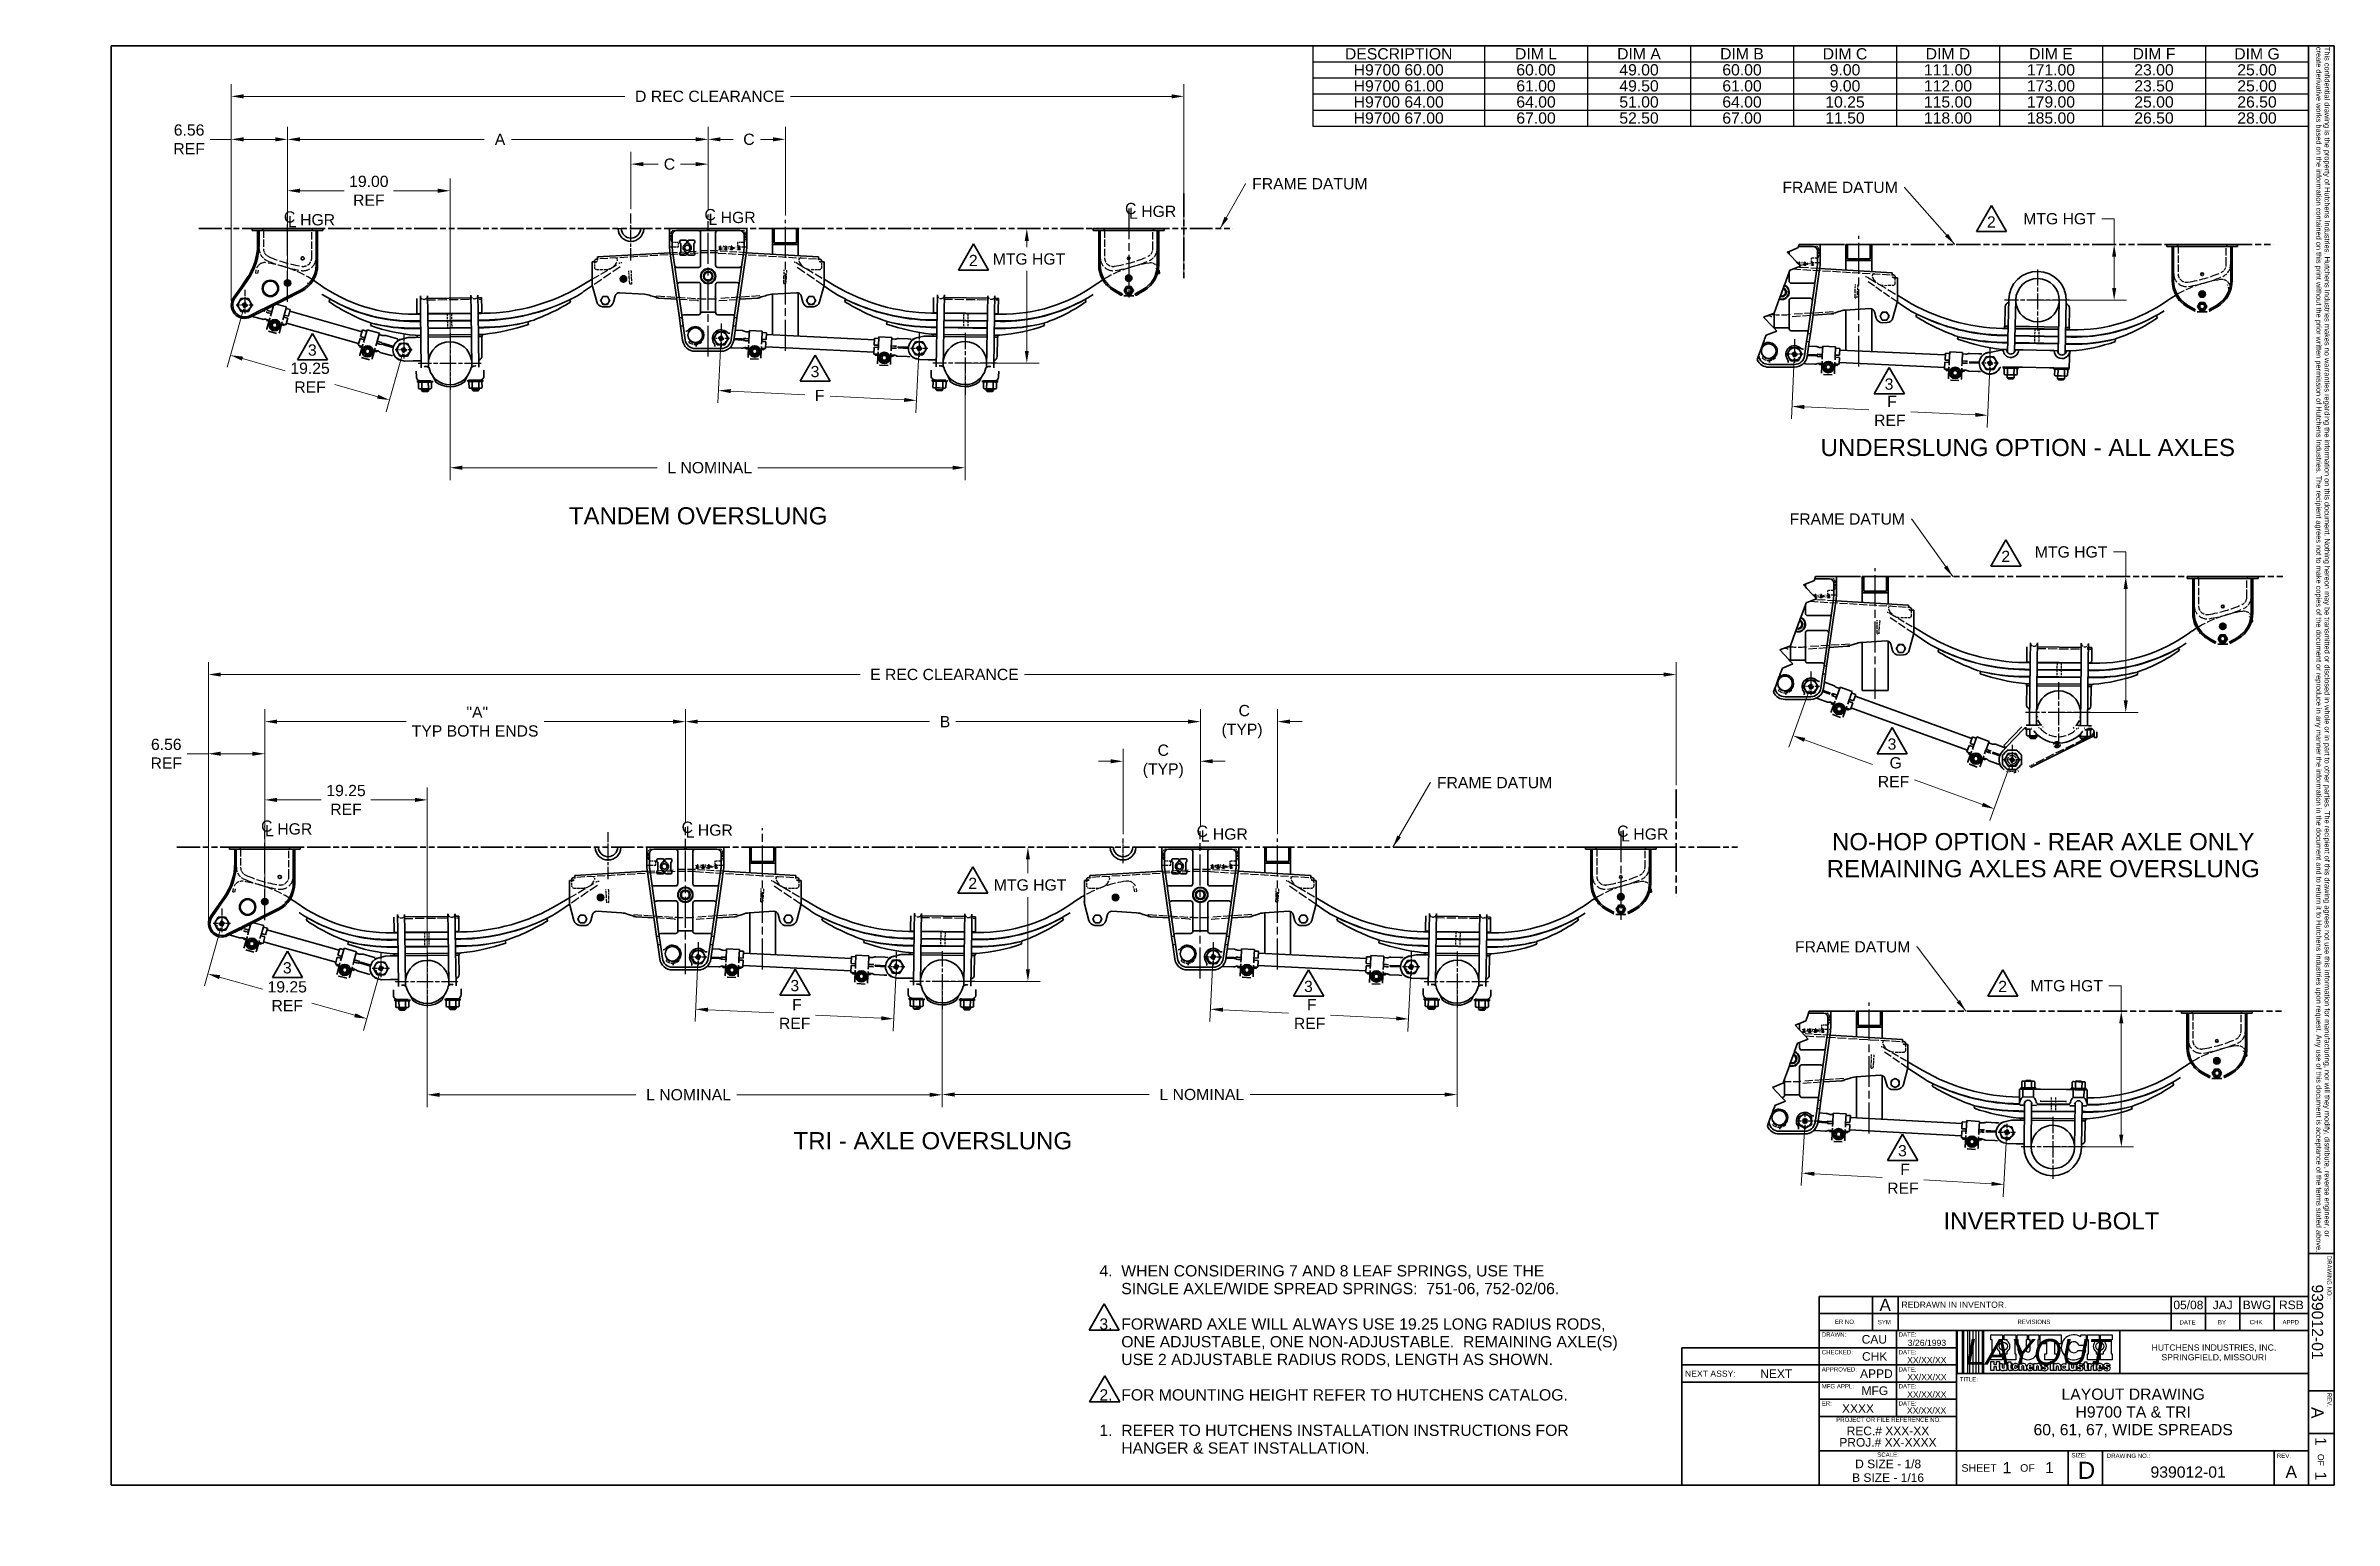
# Model space of a CAD drawing. Header units: inches. Extents: x 0 to 267, y 0 to 172.
import ezdxf
from ezdxf.enums import TextEntityAlignment as Align

# ---------------------------------------------------------------- set-up
doc = ezdxf.new("R2010")
doc.units = ezdxf.units.IN
doc.header["$LTSCALE"] = 8
doc.header["$MEASUREMENT"] = 0
for name, pattern in [('CHAIN', [0.7087, 0.4724, -0.0591, 0.1181, -0.0591]), ('DASHED', [0.2067, 0.1654, -0.0413]), ('DOUBLE_DASH_CHAIN', [1.2403, 0.6614, -0.0827, 0.1654, -0.0827, 0.1654, -0.0827])]:
    doc.linetypes.add(name, pattern=pattern)
for name, color, linetype, lineweight in [('Center Mark(Hutchens)', 7, 'Continuous', 25), ('Centerline(Hutchens)', 7, 'Continuous', 25), ('Dimensions(Hutchens)', 7, 'Continuous', 25), ('Hidden Edges(Hutchens)', 7, 'DASHED', 25), ('Layout', 7, 'Continuous', 25), ('Phantom Lines(Hutchens)', 7, 'DOUBLE_DASH_CHAIN', 70), ('Sketch Geometry(Hutchens)', 7, 'Continuous', 35), ('Symbols(Hutchens)', 7, 'Continuous', 25), ('Visible Edges(Hutchens)', 7, 'Continuous', 35)]:
    doc.layers.add(name, color=color, linetype=linetype, lineweight=lineweight)
doc.styles.add('Current-ANSI', font='ARIAL.TTF')
doc.styles.add('DEFAULT-Hutchens', font='ARIAL.TTF')
doc.styles.add('Hutchens .063', font='ARIAL.TTF')
doc.styles.add('Hutchens .09', font='ARIAL.TTF')
doc.styles.add('Hutchens .125', font='ARIAL.TTF')
doc.styles.add('Hutchens .164', font='ARIAL.TTF')
doc.styles.add('Hutchens .180', font='ARIAL.TTF')
doc.styles.add('Hutchens .25', font='ARIAL.TTF')
doc.dimstyles.new('HUTCHENS STD DIM X.XX', dxfattribs={"dimscale": 8, "dimtxt": 0.164, "dimasz": 0.18, "dimexe": 0.18, "dimexo": 0.0625, "dimgap": 0.09, "dimtad": 0, "dimtih": 1, "dimtoh": 1, "dimrnd": 1e-08, "dimzin": 4, "dimdsep": 46, "dimtxsty": 'Hutchens .164', "dimcen": 0.09, "dimclrd": 211, "dimclre": 211, "dimclrt": 7, "dimadec": 0, "dimazin": 1, "dimtfac": 0.762195, "dimtofl": 0, "dimtmove": 0, "dimatfit": 3, "dimfxl": 0, "dimtolj": 1, "dimtzin": 0, "dimlwd": 9, "dimlwe": 9, "dimarcsym": 0})
doc.dimstyles.new('HUTCHENS STD DIM X.XX$7', dxfattribs={"dimscale": 8, "dimtxt": 0.164, "dimasz": 0.18, "dimexe": 0.18, "dimexo": 0.0625, "dimgap": 0.09, "dimtad": 0, "dimtih": 1, "dimtoh": 1, "dimrnd": 1e-08, "dimzin": 4, "dimdsep": 46, "dimtxsty": 'Hutchens .164', "dimcen": 0.09, "dimclrd": 7, "dimclre": 211, "dimclrt": 7, "dimadec": 0, "dimazin": 1, "dimtfac": 0.762195, "dimtofl": 0, "dimtmove": 0, "dimatfit": 3, "dimfxl": 0, "dimtolj": 1, "dimtzin": 0, "dimlwd": 9, "dimlwe": 9, "dimarcsym": 0})

msp = doc.modelspace()

# ---------------------------------------------------------------- texts
at = {"layer": 'Symbols(Hutchens)', "color": 7, "char_height": 1.312, "width": 13.443999, "attachment_point": 5, "style": 'Hutchens .164'}
for insert in [(147.2765, 155.7467), (209.0616, 155.3296), (209.8965, 116.6756), (168.8017, 85.9527), (210.5267, 66.8204)]:
    msp.add_mtext('{FRAME DATUM}', dxfattribs=dict(at, insert=insert))
at = {"layer": 'Symbols(Hutchens)', "color": 7, "char_height": 2, "attachment_point": 7, "style": 'Hutchens .25'}
for s, insert in [('UNDERSLUNG OPTION - ALL AXLES', (206.7868, 123.9959)), ('TANDEM OVERSLUNG', (60.9505, 116.0296)), ('TRI - AXLE OVERSLUNG', (87.1276, 43.2022)), ('INVERTED U-BOLT', (221.1026, 33.8573))]:
    msp.add_mtext(s, dxfattribs=dict(at, insert=insert))
at = {"layer": 'Symbols(Hutchens)', "color": 7, "line_spacing_factor": 0.944221, "style": 'Hutchens .164'}
for s, insert, char_height, width, attachment_point in [('{\\fArial|b0|i0;\\H2.0000;NO-HOP OPTION - REAR AXLE ONLY\\PREMAINING AXLES ARE OVERSLUNG}', (232.723, 77.4949), 2, 50.471034, 5), ('{4.  WHEN CONSIDERING 7 AND 8 LEAF SPRINGS, USE THE\\P     SINGLE AXLE/WIDE SPREAD SPRINGS:  751-06, 752-02/06.\\P \\P3.  FORWARD AXLE WILL ALWAYS USE 19.25 LONG RADIUS RODS,\\P     ONE ADJUSTABLE, ONE NON-ADJUSTABLE.  REMAINING AXLE(S)\\P     USE 2 ADJUSTABLE RADIUS RODS, LENGTH AS SHOWN.\\P \\P2.  FOR MOUNTING HEIGHT REFER TO HUTCHENS CATALOG.\\P \\P1.  REFER TO HUTCHENS INSTALLATION INSTRUCTIONS FOR\\P     HANGER & SEAT INSTALLATION.}', (122.7596, 7.7406), 1.312, 60.404998, 7), ('{LAYOUT DRAWING\\PH9700 TA & TRI\\P60, 61, 67, WIDE SPREADS}', (243.2045, 12.5015), 1.312, 40.438233, 5)]:
    msp.add_mtext(s, dxfattribs=dict(at, insert=insert, char_height=char_height, width=width, attachment_point=attachment_point))

# ---------------------------------------------------------------- blocks, each defined once
blk = doc.blocks.new('Borders D-SIZE')
at = {"layer": 'Sketch Geometry(Hutchens)'}
for p, q in [((0.954, 21.48), (32.954, 21.48)), ((0.954, 0.512), (0.954, 21.48)), ((32.954, 21.48), (32.954, 0.512)), ((32.954, 21.48), (33.329, 21.48)), ((33.329, 3.887), (33.329, 21.48)), ((33.329, 3.887), (32.954, 3.887)), ((32.954, 3.887), (32.954, 0.512)), ((33.329, 0.512), (33.329, 3.887)), ((32.954, 1.887), (33.329, 1.887)), ((32.954, 1.262), (33.329, 1.262)), ((32.954, 0.512), (0.954, 0.512)), ((32.954, 0.512), (33.329, 0.512))]:
    blk.add_line(p, q, dxfattribs=at)
at = {"layer": 'Symbols(Hutchens)', "color": 7, "insert": (33.154, 21.464), "char_height": 0.077, "width": 17.58728, "attachment_point": 4, "rotation": 270, "line_spacing_factor": 0.944221, "style": 'Hutchens .180'}
blk.add_mtext('\\fArial|b0|i0;\\H0.0770;This confidential drawing is the property of Hutchens Industries. Hutchens Industries makes no warranties regarding the information on this document. Nothing hereon may be transmitted or disclosed in whole or in part to other parties. The recipient of this drawing agrees not use this information for manufacturing, nor will they modify, distribute, reverse engineer, or create derivative works based on the information contained on this print without the prior written permission of Hutchens Industries. The recipient agrees not to make copies of the document or reproduce in any manner the information in the document and to return it to Hutchens Industries upon request. Any use of this document is acceptance of the terms stated above. ', dxfattribs=at)
at = {"layer": 'Symbols(Hutchens)', "color": 7, "insert": (33.29, 3.853), "char_height": 0.063, "attachment_point": 1, "rotation": 270, "style": 'Hutchens .063'}
blk.add_mtext('DRAWING NO.:', dxfattribs=at)
at = {"layer": 'Symbols(Hutchens)', "color": 7, "rotation": 270}
for s, insert, char_height, width, attachment_point, style in [('REV.', (33.29, 1.856), 0.063, 0.21647, 1, 'Hutchens .063'), ('OF', (33.134, 0.879), 0.09, 0.35987, 5, 'Hutchens .09')]:
    blk.add_mtext(s, dxfattribs=dict(at, insert=insert, char_height=char_height, width=width, attachment_point=attachment_point, style=style))
at = {"layer": 'Symbols(Hutchens)', "color": 7}
for tag, height, style, p in [('PART_NO', 0.164, 'Hutchens .164', (33.085, 2.887)), ('REV', 0.18, 'Hutchens .180', (33.085, 1.566)), ('Sheet_number', 0.164, 'Hutchens .164', (33.134, 1.115)), ('SHTS_(TOTAL)', 0.164, 'Hutchens .164', (33.134, 0.645))]:
    blk.add_attdef(tag, text='', height=height, rotation=270, dxfattribs=dict(at, style=style)).set_placement(p, align=Align.MIDDLE_CENTER)
blk = doc.blocks.new('Title Blocks D-SIZE')
for p, q in [((11.056, 2.62), (11.056, 1.995)), ((11.069, 2.62), (11.056, 2.62)), ((11.069, 1.995), (11.069, 2.62)), ((11.135, 2.62), (11.135, 1.995)), ((11.16, 2.62), (11.135, 2.62)), ((11.16, 1.995), (11.16, 2.62)), ((11.214, 2.62), (11.214, 1.995)), ((11.25, 2.62), (11.214, 2.62)), ((11.25, 1.995), (11.25, 2.62)), ((11.294, 2.62), (11.294, 1.995)), ((11.341, 2.62), (11.294, 2.62)), ((11.341, 1.995), (11.341, 2.62)), ((11.373, 2.62), (11.373, 1.995)), ((11.432, 2.62), (11.373, 2.62)), ((11.432, 1.995), (11.432, 2.62)), ((11.452, 2.62, 0.394), (13.431, 2.62, 0.394)), ((11.452, 1.995, 0.394), (11.452, 2.62, 0.394)), ((11.555, 2.486, 0.394), (11.555, 2.559, 0.394)), ((11.555, 2.559, 0.394), (11.726, 2.559, 0.394)), ((11.573, 2.486, 0.394), (11.555, 2.486, 0.394)), ((11.573, 2.284, 0.394), (11.573, 2.486, 0.394)), ((11.726, 2.486, 0.394), (11.683, 2.486, 0.394)), ((11.683, 2.486, 0.394), (11.683, 2.471, 0.394)), ((11.726, 2.559, 0.394), (11.726, 2.486, 0.394)), ((11.749, 2.486, 0.394), (11.749, 2.559, 0.394)), ((11.749, 2.559, 0.394), (11.92, 2.559, 0.394)), ((11.792, 2.486, 0.394), (11.749, 2.486, 0.394)), ((11.792, 2.471, 0.394), (11.792, 2.486, 0.394)), ((11.92, 2.486, 0.394), (11.902, 2.486, 0.394)), ((11.902, 2.486, 0.394), (11.902, 2.284, 0.394)), ((11.92, 2.559, 0.394), (11.92, 2.486, 0.394)), ((11.937, 2.486, 0.394), (11.937, 2.559, 0.394)), ((11.937, 2.559, 0.394), (12.084, 2.559, 0.394)), ((11.955, 2.486, 0.394), (11.937, 2.486, 0.394)), ((11.955, 2.404, 0.394), (11.955, 2.486, 0.394)), ((11.955, 2.337, 0.394), (11.955, 2.404, 0.394)), ((12.084, 2.486, 0.394), (12.067, 2.486, 0.394)), ((12.067, 2.486, 0.394), (12.067, 2.337, 0.394)), ((12.067, 2.337, 0.394), (12.067, 2.334, 0.394)), ((12.084, 2.559, 0.394), (12.084, 2.486, 0.394)), ((12.108, 2.486, 0.394), (12.108, 2.559, 0.394)), ((12.108, 2.559, 0.394), (12.255, 2.559, 0.394)), ((12.125, 2.486, 0.394), (12.108, 2.486, 0.394)), ((12.125, 2.337, 0.394), (12.125, 2.486, 0.394)), ((12.255, 2.487, 0.394), (12.237, 2.487, 0.394)), ((12.237, 2.487, 0.394), (12.237, 2.338, 0.394)), ((12.237, 2.336, 0.394), (12.237, 2.335, 0.394)), ((12.237, 2.335, 0.394), (12.237, 2.335, 0.394)), ((12.255, 2.559, 0.394), (12.255, 2.487, 0.394)), ((12.272, 2.428, 0.394), (12.272, 2.559, 0.394)), ((12.272, 2.559, 0.394), (12.578, 2.559, 0.394)), ((12.349, 2.428, 0.394), (12.272, 2.428, 0.394)), ((12.369, 2.468, 0.394), (12.349, 2.468, 0.394)), ((12.349, 2.468, 0.394), (12.349, 2.428, 0.394)), ((12.369, 2.284, 0.394), (12.369, 2.468, 0.394)), ((12.502, 2.468, 0.394), (12.481, 2.468, 0.394)), ((12.481, 2.468, 0.394), (12.481, 2.284, 0.394)), ((12.502, 2.428, 0.394), (12.502, 2.468, 0.394)), ((12.578, 2.428, 0.394), (12.502, 2.428, 0.394)), ((12.578, 2.559, 0.394), (12.578, 2.428, 0.394)), ((12.945, 2.404, 0.394), (12.838, 2.404, 0.394)), ((12.863, 2.529, 0.394), (12.863, 2.559, 0.394)), ((12.863, 2.559, 0.394), (12.945, 2.559, 0.394)), ((12.945, 2.559, 0.394), (12.945, 2.404, 0.394)), ((12.96, 2.486, 0.394), (12.96, 2.559, 0.394)), ((12.96, 2.559, 0.394), (13.13, 2.559, 0.394)), ((12.978, 2.486, 0.394), (12.96, 2.486, 0.394)), ((12.978, 2.284, 0.394), (12.978, 2.486, 0.394)), ((13.13, 2.486, 0.394), (13.088, 2.486, 0.394)), ((13.088, 2.486, 0.394), (13.088, 2.471, 0.394)), ((13.13, 2.559, 0.394), (13.13, 2.486, 0.394)), ((13.154, 2.486, 0.394), (13.154, 2.559, 0.394)), ((13.154, 2.559, 0.394), (13.324, 2.559, 0.394)), ((13.196, 2.486, 0.394), (13.154, 2.486, 0.394)), ((13.196, 2.471, 0.394), (13.196, 2.486, 0.394)), ((13.324, 2.486, 0.394), (13.307, 2.486, 0.394)), ((13.307, 2.486, 0.394), (13.307, 2.284, 0.394)), ((13.324, 2.559, 0.394), (13.324, 2.486, 0.394)), ((13.431, 2.62, 0.394), (13.431, 1.995, 0.394)), ((11.555, 2.197, 0.394), (11.555, 2.284, 0.394)), ((11.555, 2.284, 0.394), (11.573, 2.284, 0.394)), ((11.726, 2.197, 0.394), (11.555, 2.197, 0.394)), ((11.555, 2.039, 0.394), (11.555, 2.173, 0.394)), ((11.555, 2.173, 0.394), (11.596, 2.173, 0.394)), ((11.596, 2.039, 0.394), (11.555, 2.039, 0.394)), ((11.596, 2.173, 0.394), (11.596, 2.129, 0.394)), ((11.596, 2.129, 0.394), (11.638, 2.129, 0.394)), ((11.638, 2.091, 0.394), (11.596, 2.091, 0.394)), ((11.596, 2.091, 0.394), (11.596, 2.039, 0.394)), ((11.638, 2.129, 0.394), (11.638, 2.173, 0.394)), ((11.638, 2.173, 0.394), (11.679, 2.173, 0.394)), ((11.638, 2.039, 0.394), (11.638, 2.091, 0.394)), ((11.679, 2.039, 0.394), (11.638, 2.039, 0.394)), ((11.679, 2.173, 0.394), (11.679, 2.039, 0.394)), ((11.682, 2.082, 0.394), (11.682, 2.141, 0.394)), ((11.682, 2.141, 0.394), (11.718, 2.141, 0.394)), ((11.683, 2.314, 0.394), (11.683, 2.284, 0.394)), ((11.683, 2.284, 0.394), (11.726, 2.284, 0.394)), ((11.718, 2.141, 0.394), (11.718, 2.09, 0.394)), ((11.726, 2.284, 0.394), (11.726, 2.197, 0.394)), ((11.749, 2.197, 0.394), (11.749, 2.284, 0.394)), ((11.749, 2.284, 0.394), (11.792, 2.284, 0.394)), ((11.92, 2.197, 0.394), (11.749, 2.197, 0.394)), ((11.751, 2.113, 0.394), (11.751, 2.141, 0.394)), ((11.751, 2.141, 0.394), (11.787, 2.141, 0.394)), ((11.751, 2.09, 0.394), (11.751, 2.113, 0.394)), ((11.751, 2.039, 0.394), (11.751, 2.047, 0.394)), ((11.787, 2.039, 0.394), (11.751, 2.039, 0.394)), ((11.787, 2.141, 0.394), (11.787, 2.039, 0.394)), ((11.79, 2.118, 0.394), (11.79, 2.141, 0.394)), ((11.79, 2.141, 0.394), (11.807, 2.141, 0.394)), ((11.807, 2.118, 0.394), (11.79, 2.118, 0.394)), ((11.792, 2.284, 0.394), (11.792, 2.314, 0.394)), ((11.807, 2.141, 0.394), (11.807, 2.167, 0.394)), ((11.807, 2.167, 0.394), (11.844, 2.167, 0.394)), ((11.807, 2.065, 0.394), (11.807, 2.118, 0.394)), ((11.864, 2.039, 0.394), (11.834, 2.039, 0.394)), ((11.844, 2.167, 0.394), (11.844, 2.141, 0.394)), ((11.844, 2.141, 0.394), (11.864, 2.141, 0.394)), ((11.864, 2.118, 0.394), (11.847, 2.118, 0.394)), ((11.847, 2.118, 0.394), (11.847, 2.083, 0.394)), ((11.856, 2.074, 0.394), (11.864, 2.074, 0.394)), ((11.864, 2.141, 0.394), (11.864, 2.118, 0.394)), ((11.864, 2.074, 0.394), (11.864, 2.039, 0.394)), ((11.902, 2.284, 0.394), (11.92, 2.284, 0.394)), ((11.92, 2.284, 0.394), (11.92, 2.197, 0.394)), ((11.965, 2.103, 0.394), (11.926, 2.103, 0.394)), ((11.929, 2.086, 0.394), (11.966, 2.086, 0.394)), ((11.967, 2.039, 0.394), (11.967, 2.173, 0.394)), ((11.967, 2.173, 0.394), (12.003, 2.173, 0.394)), ((12.003, 2.039, 0.394), (11.967, 2.039, 0.394)), ((12.003, 2.173, 0.394), (12.003, 2.133, 0.394)), ((12.036, 2.039, 0.394), (12.036, 2.09, 0.394)), ((12.072, 2.039, 0.394), (12.036, 2.039, 0.394)), ((12.072, 2.098, 0.394), (12.072, 2.039, 0.394)), ((12.178, 2.083, 0.394), (12.111, 2.083, 0.394)), ((12.139, 2.106, 0.394), (12.114, 2.106, 0.394)), ((12.14, 2.075, 0.394), (12.176, 2.075, 0.394)), ((12.181, 2.039, 0.394), (12.181, 2.141, 0.394)), ((12.181, 2.141, 0.394), (12.218, 2.141, 0.394)), ((12.218, 2.039, 0.394), (12.181, 2.039, 0.394)), ((12.218, 2.141, 0.394), (12.218, 2.133, 0.394)), ((12.218, 2.09, 0.394), (12.218, 2.039, 0.394)), ((12.25, 2.039, 0.394), (12.25, 2.09, 0.394)), ((12.287, 2.039, 0.394), (12.25, 2.039, 0.394)), ((12.287, 2.097, 0.394), (12.287, 2.039, 0.394)), ((12.29, 2.075, 0.394), (12.327, 2.075, 0.394)), ((12.327, 2.075, 0.394), (12.328, 2.068, 0.394)), ((12.341, 2.197, 0.394), (12.341, 2.284, 0.394)), ((12.341, 2.284, 0.394), (12.369, 2.284, 0.394)), ((12.509, 2.197, 0.394), (12.341, 2.197, 0.394)), ((12.35, 2.109, 0.394), (12.349, 2.112, 0.394)), ((12.387, 2.109, 0.394), (12.35, 2.109, 0.394)), ((12.425, 2.039, 0.394), (12.425, 2.173, 0.394)), ((12.425, 2.173, 0.394), (12.466, 2.173, 0.394)), ((12.466, 2.039, 0.394), (12.425, 2.039, 0.394)), ((12.466, 2.173, 0.394), (12.466, 2.039, 0.394)), ((12.469, 2.039, 0.394), (12.469, 2.141, 0.394)), ((12.469, 2.141, 0.394), (12.506, 2.141, 0.394)), ((12.506, 2.039, 0.394), (12.469, 2.039, 0.394)), ((12.481, 2.284, 0.394), (12.509, 2.284, 0.394)), ((12.506, 2.141, 0.394), (12.506, 2.133, 0.394)), ((12.506, 2.09, 0.394), (12.506, 2.039, 0.394)), ((12.509, 2.284, 0.394), (12.509, 2.197, 0.394)), ((12.538, 2.039, 0.394), (12.538, 2.09, 0.394)), ((12.575, 2.039, 0.394), (12.538, 2.039, 0.394)), ((12.575, 2.097, 0.394), (12.575, 2.094, 0.394)), ((12.575, 2.086, 0.394), (12.575, 2.039, 0.394)), ((12.653, 2.125, 0.394), (12.653, 2.173, 0.394)), ((12.653, 2.173, 0.394), (12.69, 2.173, 0.394)), ((12.653, 2.039, 0.394), (12.653, 2.054, 0.394)), ((12.69, 2.039, 0.394), (12.653, 2.039, 0.394)), ((12.69, 2.173, 0.394), (12.69, 2.039, 0.394)), ((12.693, 2.082, 0.394), (12.693, 2.141, 0.394)), ((12.693, 2.141, 0.394), (12.729, 2.141, 0.394)), ((12.729, 2.141, 0.394), (12.729, 2.09, 0.394)), ((12.762, 2.113, 0.394), (12.762, 2.141, 0.394)), ((12.762, 2.141, 0.394), (12.798, 2.141, 0.394)), ((12.762, 2.09, 0.394), (12.762, 2.113, 0.394)), ((12.762, 2.039, 0.394), (12.762, 2.047, 0.394)), ((12.798, 2.039, 0.394), (12.762, 2.039, 0.394)), ((12.798, 2.141, 0.394), (12.798, 2.039, 0.394)), ((12.801, 2.075, 0.394), (12.838, 2.075, 0.394)), ((12.827, 2.331, 0.394), (12.939, 2.331, 0.394)), ((12.838, 2.075, 0.394), (12.839, 2.068, 0.394)), ((12.861, 2.109, 0.394), (12.861, 2.112, 0.394)), ((12.898, 2.109, 0.394), (12.861, 2.109, 0.394)), ((12.901, 2.118, 0.394), (12.901, 2.141, 0.394)), ((12.901, 2.141, 0.394), (12.918, 2.141, 0.394)), ((12.918, 2.118, 0.394), (12.901, 2.118, 0.394)), ((12.918, 2.141, 0.394), (12.918, 2.167, 0.394)), ((12.918, 2.167, 0.394), (12.955, 2.167, 0.394)), ((12.918, 2.065, 0.394), (12.918, 2.118, 0.394)), ((12.974, 2.039, 0.394), (12.944, 2.039, 0.394)), ((12.955, 2.167, 0.394), (12.955, 2.141, 0.394)), ((12.955, 2.141, 0.394), (12.974, 2.141, 0.394)), ((12.974, 2.118, 0.394), (12.958, 2.118, 0.394)), ((12.958, 2.118, 0.394), (12.958, 2.083, 0.394)), ((12.96, 2.197, 0.394), (12.96, 2.284, 0.394)), ((12.96, 2.284, 0.394), (12.978, 2.284, 0.394)), ((13.13, 2.197, 0.394), (12.96, 2.197, 0.394)), ((12.966, 2.074, 0.394), (12.974, 2.074, 0.394)), ((12.974, 2.141, 0.394), (12.974, 2.118, 0.394)), ((12.974, 2.074, 0.394), (12.974, 2.039, 0.394)), ((12.975, 2.039, 0.394), (12.975, 2.141, 0.394)), ((12.975, 2.141, 0.394), (13.011, 2.141, 0.394)), ((13.011, 2.039, 0.394), (12.975, 2.039, 0.394)), ((13.011, 2.141, 0.394), (13.011, 2.125, 0.394)), ((13.011, 2.086, 0.394), (13.011, 2.039, 0.394)), ((13.048, 2.106, 0.394), (13.032, 2.106, 0.394)), ((13.048, 2.141, 0.394), (13.048, 2.106, 0.394)), ((13.051, 2.147, 0.394), (13.051, 2.173, 0.394)), ((13.051, 2.173, 0.394), (13.088, 2.173, 0.394)), ((13.088, 2.147, 0.394), (13.051, 2.147, 0.394)), ((13.051, 2.039, 0.394), (13.051, 2.141, 0.394)), ((13.051, 2.141, 0.394), (13.088, 2.141, 0.394)), ((13.088, 2.039, 0.394), (13.051, 2.039, 0.394)), ((13.088, 2.314, 0.394), (13.088, 2.284, 0.394)), ((13.088, 2.284, 0.394), (13.13, 2.284, 0.394)), ((13.088, 2.173, 0.394), (13.088, 2.147, 0.394)), ((13.088, 2.141, 0.394), (13.088, 2.039, 0.394)), ((13.193, 2.083, 0.394), (13.127, 2.083, 0.394)), ((13.13, 2.284, 0.394), (13.13, 2.197, 0.394)), ((13.13, 2.106), (13.155, 2.106)), ((13.154, 2.197, 0.394), (13.154, 2.284, 0.394)), ((13.154, 2.284, 0.394), (13.196, 2.284, 0.394)), ((13.324, 2.197, 0.394), (13.154, 2.197, 0.394)), ((13.155, 2.075, 0.394), (13.191, 2.075, 0.394)), ((13.196, 2.284, 0.394), (13.196, 2.314, 0.394)), ((13.197, 2.075, 0.394), (13.234, 2.075, 0.394)), ((13.234, 2.075, 0.394), (13.235, 2.068, 0.394)), ((13.257, 2.109, 0.394), (13.256, 2.112, 0.394)), ((13.293, 2.109, 0.394), (13.257, 2.109, 0.394)), ((13.307, 2.284, 0.394), (13.324, 2.284, 0.394)), ((13.324, 2.284, 0.394), (13.324, 2.197, 0.394)), ((11.056, 1.995), (11.069, 1.995)), ((11.135, 1.995), (11.16, 1.995)), ((11.214, 1.995), (11.25, 1.995)), ((11.294, 1.995), (11.341, 1.995)), ((11.373, 1.995), (11.432, 1.995)), ((13.431, 1.995, 0.394), (11.452, 1.995, 0.394))]:
    blk.add_line(p, q)
for centre, radius, start, end in [((12.096, 2.338, 0.394), 0.141, 180.5793, 358.8261), ((12.096, 2.337, 0.394), 0.0294, 185.1743, 359.7012), ((12.096, 2.338, 0.394), 0.141, 359.1492, 359.7011), ((12.763, 2.377, 0.394), 0.182, 56.6916, 345.2958), ((12.763, 2.378, 0.394), 0.0793, 19.2915, 323.7518), ((11.725, 2.082, 0.394), 0.0437, 180.3218, 305.3601), ((11.735, 2.09, 0.394), 0.0162, 179.9242, 359.9242), ((11.834, 2.065, 0.394), 0.0263, 179.9757, 270.3228), ((11.855, 2.082, 0.394), 0.00843, 177.6309, 272.6673), ((12.029, 2.098, 0.394), 0.0436, 0.1134, 125.7974), ((12.019, 2.092, 0.394), 0.0162, 354.1816, 185.7837), ((12.243, 2.097, 0.394), 0.0437, 0.0471, 125.4518), ((12.234, 2.09, 0.394), 0.0162, 359.703, 180.3316), ((12.339, 2.073, 0.394), 0.0121, 204.4594, 275.2642), ((12.531, 2.097, 0.394), 0.0437, 0.0471, 125.4518), ((12.522, 2.09, 0.394), 0.0162, 359.703, 180.3316), ((12.736, 2.082, 0.394), 0.0437, 180.3218, 305.3601), ((12.745, 2.09, 0.394), 0.0162, 179.9242, 359.9242), ((12.85, 2.073, 0.394), 0.0121, 204.4594, 275.2642), ((12.944, 2.065, 0.394), 0.0263, 179.9757, 270.3228), ((12.966, 2.082, 0.394), 0.00843, 177.6309, 272.6673), ((13.048, 2.091, 0.394), 0.0501, 89.9771, 137.1344), ((13.032, 2.085, 0.394), 0.0205, 89.8963, 179.8048), ((13.246, 2.073, 0.394), 0.0121, 204.4594, 275.2642)]:
    blk.add_arc(centre, radius, start, end)
for centre, major_axis, ratio, start_param, end_param in [((11.737, 2.392, 0.394), (0.0955, 0), 0.994799, 2.176369, 4.106815), ((11.737, 2.392, 0.394), (0.0955, 0), 0.994799, 5.317963, 7.248409), ((13.142, 2.392, 0.394), (0.0955, 0), 0.994799, 2.176369, 4.106815), ((13.142, 2.392, 0.394), (0.0955, 0), 0.994799, 5.317963, 7.248409), ((11.915, 2.09, 0.394), (-0.0514, 0), 0.994799, 3.401657, 9.338959), ((11.915, 2.09, 0.394), (0, 0.0234), 0.586512, 5.309795, 10.806998), ((54.258, 2.064, 0.394), (-42.254, 0), 0.994799, 6.282577, 6.283794), ((12.127, 2.09, 0.394), (-0.0514, 0), 0.994799, 2.998245, 9.135025), ((12.127, 2.09, 0.394), (0, 0.0263), 0.60478, 1.852277, 4.123353), ((12.127, 2.09, 0.394), (0, -0.0263), 0.60478, 2.22829, 4.054927), ((12.34, 2.071, 0.394), (-0.05, 0.0009), 0.690427, 6.197981, 10.20685), ((12.34, 2.112, 0.394), (-0.047, 0.0033), 0.647832, 3.140762, 5.463152), ((12.622, 2.09, 0.394), (-0.0472, 0), 0.994799, 3.999148, 6.197555), ((12.622, 2.09, 0.394), (-0.0472, 0), 0.994799, 0.085618, 2.284037), ((12.851, 2.071, 0.394), (-0.05, 0.0009), 0.690427, 6.197981, 10.20685), ((12.851, 2.112, 0.394), (-0.047, 0.0033), 0.647832, 3.140762, 5.463152), ((13.142, 2.09, 0.394), (-0.0514, 0), 0.994799, 2.998245, 9.135025), ((13.142, 2.09, 0.394), (0, 0.0263), 0.60478, 1.852277, 4.123353), ((13.142, 2.09), (0, 0.0263), 0.60478, 5.373665, 7.192706), ((13.246, 2.071, 0.394), (-0.05, 0.0009), 0.690427, 6.197981, 10.20685), ((13.246, 2.112, 0.394), (-0.047, 0.0033), 0.647832, 3.140762, 5.463152)]:
    blk.add_ellipse(centre, major_axis=major_axis, ratio=ratio, start_param=start_param, end_param=end_param)
for centre, major_axis in [((11.737, 2.392, 0.394), (0.0588, 0)), ((13.142, 2.392, 0.394), (0.0588, 0)), ((12.622, 2.09, 0.394), (-0.0191, 0))]:
    blk.add_ellipse(centre, major_axis=major_axis, ratio=0.994799)
for points, knots in [([(12.34, 2.061), (12.344, 2.062), (12.349, 2.063), (12.352, 2.07), (12.348, 2.076), (12.336, 2.076), (12.323, 2.08), (12.309, 2.087), (12.299, 2.096), (12.292, 2.107), (12.292, 2.119), (12.298, 2.13), (12.305, 2.134), (12.309, 2.137)], [-0.3143782, -0.3143782, -0.3143782, -0.3143782, -0.2868254, -0.275842, -0.2644948, -0.2345833, -0.1946546, -0.1547092, -0.1196403, -0.090397, -0.0629383, -0.0346568, 0, 0, 0, 0]), ([(12.349, 2.112), (12.349, 2.113), (12.347, 2.116), (12.343, 2.118), (12.338, 2.118), (12.334, 2.117), (12.33, 2.114), (12.331, 2.109), (12.334, 2.107), (12.34, 2.106), (12.346, 2.106), (12.352, 2.104), (12.358, 2.103), (12.364, 2.101), (12.37, 2.098), (12.373, 2.096), (12.376, 2.095)], [-0.1873427, -0.1873427, -0.1873427, -0.1873427, -0.176426, -0.1648487, -0.1527865, -0.1409191, -0.1303956, -0.1216823, -0.1106416, -0.0983121, -0.0824397, -0.0641697, -0.0482199, -0.0337682, -0.0186055, 0, 0, 0, 0]), ([(12.852, 2.061), (12.855, 2.062), (12.861, 2.063), (12.864, 2.07), (12.859, 2.076), (12.848, 2.076), (12.834, 2.08), (12.82, 2.087), (12.81, 2.096), (12.804, 2.107), (12.804, 2.119), (12.81, 2.13), (12.817, 2.134), (12.821, 2.137)], [-0.3143782, -0.3143782, -0.3143782, -0.3143782, -0.2868254, -0.275842, -0.2644948, -0.2345832, -0.1946545, -0.1547091, -0.1196402, -0.0903969, -0.0629381, -0.0346567, 0, 0, 0, 0]), ([(12.861, 2.112), (12.86, 2.113), (12.859, 2.116), (12.854, 2.118), (12.85, 2.118), (12.845, 2.117), (12.841, 2.114), (12.842, 2.109), (12.846, 2.107), (12.851, 2.106), (12.857, 2.106), (12.864, 2.104), (12.87, 2.103), (12.875, 2.101), (12.881, 2.098), (12.885, 2.096), (12.887, 2.095)], [-0.1873427, -0.1873427, -0.1873427, -0.1873427, -0.176426, -0.1648487, -0.1527865, -0.1409191, -0.1303956, -0.1216823, -0.1106417, -0.0983122, -0.0824398, -0.0641698, -0.04822, -0.0337683, -0.0186057, 0, 0, 0, 0]), ([(13.247, 2.061), (13.251, 2.062), (13.256, 2.063), (13.259, 2.07), (13.255, 2.076), (13.243, 2.076), (13.229, 2.08), (13.216, 2.087), (13.205, 2.096), (13.199, 2.107), (13.199, 2.119), (13.205, 2.13), (13.212, 2.134), (13.216, 2.137)], [-0.3143782, -0.3143782, -0.3143782, -0.3143782, -0.2868254, -0.275842, -0.2644948, -0.2345832, -0.1946544, -0.154709, -0.1196402, -0.0903969, -0.0629381, -0.0346567, 0, 0, 0, 0]), ([(13.256, 2.112), (13.255, 2.113), (13.254, 2.116), (13.249, 2.118), (13.245, 2.118), (13.24, 2.117), (13.237, 2.114), (13.237, 2.109), (13.241, 2.107), (13.246, 2.106), (13.252, 2.106), (13.259, 2.104), (13.265, 2.103), (13.271, 2.101), (13.276, 2.098), (13.28, 2.096), (13.282, 2.095)], [-0.1873427, -0.1873427, -0.1873427, -0.1873427, -0.176426, -0.1648486, -0.1527865, -0.140919, -0.1303955, -0.1216822, -0.1106416, -0.0983121, -0.0824396, -0.0641697, -0.0482199, -0.0337682, -0.0186055, 0, 0, 0, 0])]:
    blk.add_open_spline(points, degree=3, knots=knots)
at = {"layer": 'Sketch Geometry(Hutchens)'}
for p, q in [((9.056, 2.62), (9.056, 2.87)), ((9.056, 2.87), (16.181, 2.87)), ((9.831, 2.87), (9.831, 2.62)), ((10.206, 2.87), (10.206, 2.62)), ((14.181, 2.87), (14.181, 2.62)), ((14.681, 2.87), (14.681, 2.62)), ((15.181, 2.87), (15.181, 2.62)), ((15.681, 2.87), (15.681, 2.62)), ((16.181, 2.87), (16.181, 2.62)), ((7.056, 0.37), (7.056, 2.37)), ((7.056, 2.37), (11.056, 2.37)), ((9.056, 2.62), (16.181, 2.62)), ((9.056, 0.37), (9.056, 2.62)), ((16.181, 2.62), (9.056, 2.62)), ((10.181, 2.62), (10.181, 1.37)), ((11.056, 2.62), (11.056, 0.37)), ((13.431, 1.995), (13.431, 2.62)), ((16.181, 2.62), (16.181, 0.37)), ((7.056, 2.12), (11.056, 2.12)), ((7.056, 1.87), (11.056, 1.87)), ((11.056, 1.995), (16.181, 1.995)), ((9.056, 1.62), (11.056, 1.62)), ((11.056, 1.37), (9.056, 1.37)), ((9.056, 0.87), (16.181, 0.87)), ((12.681, 0.37), (12.681, 0.87)), ((13.181, 0.37), (13.181, 0.87)), ((15.681, 0.87), (15.681, 0.37)), ((16.181, 0.37), (7.056, 0.37)), ((16.556, 0.37), (16.556, 0.459))]:
    blk.add_line(p, q, dxfattribs=at)
at = {"layer": 'Layout', "color": 7, "insert": (12.237, 2.308), "char_height": 0.375, "width": 2.35952, "attachment_point": 5, "style": 'DEFAULT-Hutchens'}
blk.add_mtext('\\fArial|b0|i1;\\H0.3750;LAYOUT', dxfattribs=at)
at = {"layer": 'Symbols(Hutchens)', "color": 7}
for s, insert, char_height, width, attachment_point, style in [('ER NO.', (9.434, 2.749), 0.063, 0.77339, 5, 'Hutchens .063'), ('SYM', (10.004, 2.744), 0.063, 0.37238, 5, 'Hutchens .063'), ('REVISIONS', (12.182, 2.748), 0.063, 3.97114, 5, 'Hutchens .063'), ('DATE', (14.42, 2.741), 0.063, 0.49667, 5, 'Hutchens .063'), ('BY', (14.92, 2.743), 0.063, 0.48937, 5, 'Hutchens .063'), ('CHK', (15.417, 2.745), 0.063, 0.49667, 5, 'Hutchens .063'), ('APPD', (15.922, 2.743), 0.063, 0.49302, 5, 'Hutchens .063'), ('CHECKED:', (9.092, 2.338), 0.063, 0.45493, 1, 'Hutchens .063'), ('DRAWN:', (9.092, 2.595), 0.063, 0.43732, 1, 'Hutchens .063'), ('DATE:', (10.212, 2.595), 0.063, 0.43732, 1, 'Hutchens .063'), ('DATE:', (10.212, 2.338), 0.063, 0.43732, 1, 'Hutchens .063'), ('\\fArial|b0|i0;\\H0.0900;NEXT ASSY:', (7.47, 1.993), 0.09, 0.74189, 5, 'Hutchens .09'), ('APPROVED:', (9.092, 2.088), 0.063, 0.5137, 1, 'Hutchens .063'), ('DATE:', (10.212, 2.088), 0.063, 0.43732, 1, 'Hutchens .063'), ('MFG APPL:', (9.092, 1.842), 0.063, 0.46957, 1, 'Hutchens .063'), ('DATE:', (10.212, 1.842), 0.063, 0.43732, 1, 'Hutchens .063'), ('TITLE:', (11.104, 1.944), 0.063, 0.978, 1, 'Current-ANSI'), ('ER:', (9.092, 1.592), 0.063, 0.43732, 1, 'Hutchens .063'), ('PROJECT OR FILE REFERENCE NO.', (10.065, 1.354), 0.063, 1.99757, 2, 'Hutchens .063'), ('DATE:', (10.212, 1.592), 0.063, 0.43732, 1, 'Hutchens .063'), ('SCALE:', (10.057, 0.845), 0.063, 1.99535, 2, 'Hutchens .063'), ('\\fArial|b0|i0;\\H0.1100;SHEET        OF', (11.128, 0.619), 0.11, 1.5271, 4, 'Hutchens .125'), ('SIZE:', (12.729, 0.836), 0.063, 0.25696, 1, 'Hutchens .063'), ('DRAWING NO.:', (13.244, 0.829), 0.063, 0.978, 1, 'Hutchens .063'), ('REV.', (15.721, 0.829), 0.063, 0.33907, 1, 'Hutchens .063')]:
    blk.add_mtext(s, dxfattribs=dict(at, insert=insert, char_height=char_height, width=width, attachment_point=attachment_point, style=style))
at = {"layer": 'Symbols(Hutchens)', "color": 7, "insert": (14.804, 2.295), "char_height": 0.09, "width": 2.73951, "attachment_point": 5, "line_spacing_factor": 0.944221, "style": 'Hutchens .09'}
blk.add_mtext('\\fArial|b0|i0;\\H0.0900;HUTCHENS INDUSTRIES, INC.\\PSPRINGFIELD, MISSOURI', dxfattribs=at)
at = {"layer": 'Symbols(Hutchens)', "color": 7}
for tag, height, style, p in [('DESIGNER', 0.125, 'Hutchens .125', (9.858, 2.494)), ('CREATION_DATE', 0.09, 'Hutchens .09', (10.624, 2.443)), ('NEXT3', 0.125, 'Hutchens .125', (7.521, 2.235)), ('NEXT_ASSY:', 0.125, 'Hutchens .125', (8.429, 1.993)), ('NEXT2', 0.125, 'Hutchens .125', (8.458, 2.235)), ('CHK_BY', 0.125, 'Hutchens .125', (9.863, 2.244)), ('APP_BY', 0.125, 'Hutchens .125', (9.888, 1.993)), ('CHK', 0.09, 'Hutchens .09', (10.622, 2.191)), ('MFG_BY', 0.125, 'Hutchens .125', (9.865, 1.745)), ('MFG', 0.09, 'Hutchens .09', (10.622, 1.691)), ('APP', 0.09, 'Hutchens .09', (10.624, 1.943)), ('ER_NO', 0.125, 'Hutchens .125', (9.62, 1.486)), ('ER_DATE', 0.09, 'Hutchens .09', (10.619, 1.457)), ('PROJ_NO.', 0.125, 'Hutchens .125', (10.056, 1.16)), ('EPR_NO.', 0.125, 'Hutchens .164', (10.056, 0.993)), ('SCALE_D', 0.125, 'Hutchens .125', (10.059, 0.679)), ('Sheet_number', 0.164, 'Hutchens .164', (11.821, 0.623)), ('SHTS_(TOTAL)', 0.16, 'Hutchens .164', (12.407, 0.625)), ('Sheet_Size', 0.25, 'Hutchens .25', (12.948, 0.585)), ('SCALE_B', 0.125, 'Hutchens .125', (10.058, 0.479)), ('PART_NO', 0.164, 'Hutchens .164', (14.428, 0.56)), ('REV', 0.18, 'Hutchens .180', (15.93, 0.564))]:
    blk.add_attdef(tag, text='', height=height, dxfattribs=dict(at, style=style)).set_placement(p, align=Align.MIDDLE_CENTER)
blk = doc.blocks.new('*D29')
at = {"layer": 'Defpoints', "color": 0, "linetype": 'Continuous'}
for p in [(47.1, 134.82), (107.1, 134.84), (107.1, 122.66)]:
    blk.add_point(p, dxfattribs=at)
at = {"layer": 'Dimensions(Hutchens)', "color": 211, "linetype": 'Continuous', "lineweight": 9}
for p, q in [((47.1, 134.32), (47.1, 121.22)), ((107.1, 134.34), (107.1, 121.22)), ((48.54, 122.66), (71.22, 122.66)), ((105.66, 122.66), (82.98, 122.66))]:
    blk.add_line(p, q, dxfattribs=at)
at = {"layer": 'Dimensions(Hutchens)', "color": 211, "linetype": 'Continuous'}
for points in [[(48.54, 122.9), (48.54, 122.42), (47.1, 122.66)], [(105.66, 122.9), (105.66, 122.42), (107.1, 122.66)]]:
    blk.add_solid(points, dxfattribs=at)
at = {"layer": 'Dimensions(Hutchens)', "color": 7, "linetype": 'Continuous', "lineweight": 9, "insert": (77.1, 122.66), "char_height": 1.312, "attachment_point": 5, "style": 'Hutchens .164'}
blk.add_mtext('\\A1; L NOMINAL', dxfattribs=at)
blk = doc.blocks.new('*D30')
at = {"layer": 'Defpoints', "color": 0, "linetype": 'Continuous'}
for p in [(44.44, 62.73), (104.44, 62.78), (104.44, 49.58)]:
    blk.add_point(p, dxfattribs=at)
at = {"layer": 'Dimensions(Hutchens)', "color": 211, "linetype": 'Continuous', "lineweight": 9}
for p, q in [((44.44, 62.23), (44.44, 48.14)), ((104.44, 62.28), (104.44, 48.14)), ((45.88, 49.58), (68.76, 49.58)), ((103, 49.58), (80.53, 49.58))]:
    blk.add_line(p, q, dxfattribs=at)
at = {"layer": 'Dimensions(Hutchens)', "color": 211, "linetype": 'Continuous'}
for points in [[(45.88, 49.82), (45.88, 49.34), (44.44, 49.58)], [(103, 49.82), (103, 49.34), (104.44, 49.58)]]:
    blk.add_solid(points, dxfattribs=at)
at = {"layer": 'Dimensions(Hutchens)', "color": 7, "linetype": 'Continuous', "lineweight": 9, "insert": (74.64, 49.58), "char_height": 1.312, "attachment_point": 5, "style": 'Hutchens .164'}
blk.add_mtext('\\A1; L NOMINAL', dxfattribs=at)
blk = doc.blocks.new('*D31')
at = {"layer": 'Defpoints', "color": 0, "linetype": 'Continuous'}
for p in [(104.44, 62.78), (164.44, 62.75), (164.44, 49.61)]:
    blk.add_point(p, dxfattribs=at)
at = {"layer": 'Dimensions(Hutchens)', "color": 211, "linetype": 'Continuous', "lineweight": 9}
for p, q in [((104.44, 62.28), (104.44, 48.17)), ((164.44, 62.25), (164.44, 48.17)), ((105.88, 49.61), (128.56, 49.61)), ((163, 49.61), (140.32, 49.61))]:
    blk.add_line(p, q, dxfattribs=at)
at = {"layer": 'Dimensions(Hutchens)', "color": 211, "linetype": 'Continuous'}
for points in [[(105.88, 49.85), (105.88, 49.37), (104.44, 49.61)], [(163, 49.85), (163, 49.37), (164.44, 49.61)]]:
    blk.add_solid(points, dxfattribs=at)
at = {"layer": 'Dimensions(Hutchens)', "color": 7, "linetype": 'Continuous', "lineweight": 9, "insert": (134.44, 49.61), "char_height": 1.312, "attachment_point": 5, "style": 'Hutchens .164'}
blk.add_mtext('\\A1; L NOMINAL', dxfattribs=at)
blk = doc.blocks.new('Table1')
at = {"layer": 'Symbols(Hutchens)'}
for p, q in [((18.454, 21.48), (32.954, 21.48)), ((18.454, 21.48), (18.454, 21.246)), ((20.954, 21.48), (20.954, 21.246)), ((22.454, 21.48), (22.454, 21.246)), ((23.954, 21.48), (23.954, 21.246)), ((25.454, 21.48), (25.454, 21.246)), ((26.954, 21.48), (26.954, 21.246)), ((28.454, 21.48), (28.454, 21.246)), ((29.954, 21.48), (29.954, 21.246)), ((31.454, 21.48), (31.454, 21.246)), ((32.954, 21.48), (32.954, 21.246)), ((18.454, 21.246), (32.954, 21.246)), ((18.454, 21.246), (18.454, 20.309)), ((18.454, 21.012), (32.954, 21.012)), ((20.954, 21.246), (20.954, 20.309)), ((22.454, 21.246), (22.454, 20.309)), ((23.954, 21.246), (23.954, 20.309)), ((25.454, 21.246), (25.454, 20.309)), ((26.954, 21.246), (26.954, 20.309)), ((28.454, 21.246), (28.454, 20.309)), ((29.954, 21.246), (29.954, 20.309)), ((31.454, 21.246), (31.454, 20.309)), ((32.954, 21.246), (32.954, 20.309)), ((18.454, 20.777), (32.954, 20.777)), ((18.454, 20.543), (32.954, 20.543)), ((18.454, 20.309), (32.954, 20.309))]:
    blk.add_line(p, q, dxfattribs=at)
at = {"layer": 'Symbols(Hutchens)', "color": 7, "char_height": 0.164, "attachment_point": 7, "style": 'Hutchens .164'}
for s, insert in [('DESCRIPTION', (18.921, 21.278)), ('DIM L', (21.398, 21.281)), ('DIM A', (22.885, 21.281)), ('DIM B', (24.385, 21.281)), ('DIM C', (25.879, 21.278)), ('DIM D', (27.379, 21.281)), ('DIM E', (28.885, 21.281)), ('DIM F', (30.392, 21.281)), ('DIM G', (31.873, 21.278)), ('H9700 60.00', (19.048, 21.045)), ('60.00', (21.417, 21.045)), ('49.00', (22.917, 21.045)), ('60.00', (24.417, 21.045)), ('9.00', (25.981, 21.045)), ('111.00', (27.353, 21.045)), ('171.00', (28.853, 21.045)), ('23.00', (30.417, 21.045)), ('25.00', (31.917, 21.045)), ('H9700 61.00', (19.048, 20.811)), ('H9700 64.00', (19.048, 20.577)), ('61.00', (21.417, 20.811)), ('64.00', (21.417, 20.577)), ('49.50', (22.917, 20.811)), ('51.00', (22.917, 20.577)), ('61.00', (24.417, 20.811)), ('64.00', (24.417, 20.577)), ('10.25', (25.917, 20.577)), ('9.00', (25.981, 20.811)), ('112.00', (27.353, 20.811)), ('115.00', (27.353, 20.577)), ('173.00', (28.853, 20.811)), ('179.00', (28.853, 20.577)), ('23.50', (30.417, 20.811)), ('25.00', (30.417, 20.577)), ('25.00', (31.917, 20.811)), ('26.50', (31.917, 20.577)), ('H9700 67.00', (19.048, 20.343)), ('67.00', (21.417, 20.343)), ('52.50', (22.917, 20.343)), ('67.00', (24.417, 20.343)), ('11.50', (25.917, 20.343)), ('118.00', (27.353, 20.343)), ('185.00', (28.853, 20.343)), ('26.50', (30.417, 20.343)), ('28.00', (31.917, 20.343))]:
    blk.add_mtext(s, dxfattribs=dict(at, insert=insert))
blk = doc.blocks.new('REVISION LINE')
at = {"layer": 'Sketch Geometry(Hutchens)'}
for p, q in [((-7.125, 0.25), (0, 0.25)), ((-7.125, 0), (-7.125, 0.25)), ((0, 0), (-7.125, 0)), ((-6.35, 0.25), (-6.35, 0)), ((-5.975, 0.25), (-5.975, 0)), ((-2, 0.25), (-2, 0)), ((-1.5, 0.25), (-1.5, 0)), ((-1, 0.25), (-1, 0)), ((-0.5, 0.25), (-0.5, 0)), ((0, 0.25), (0, 0))]:
    blk.add_line(p, q, dxfattribs=at)
at = {"layer": 'Symbols(Hutchens)', "color": 7}
for tag, height, style, p in [('ER_#', 0.125, 'Hutchens .125', (-6.738, 0.125)), ('REV', 0.18, 'Hutchens .180', (-6.165, 0.125)), ('DATE', 0.125, 'Hutchens .125', (-1.749, 0.125)), ('BY', 0.125, 'Hutchens .125', (-1.249, 0.126)), ('CHK', 0.125, 'Hutchens .125', (-0.749, 0.126)), ('APPD', 0.125, 'Hutchens .125', (-0.249, 0.126))]:
    blk.add_attdef(tag, text='', height=height, dxfattribs=dict(at, style=style)).set_placement(p, align=Align.MIDDLE_CENTER)
at = {"layer": 'Symbols(Hutchens)', "color": 7, "style": 'Hutchens .09'}
blk.add_attdef('REVISION_COMMENTS', text='', height=0.09, dxfattribs=at).set_placement((-5.928, 0.128), align=Align.MIDDLE_LEFT)
blk = doc.blocks.new('*D33')
at = {"layer": 'Defpoints', "color": 0, "linetype": 'Continuous'}
for p in [(20.52, 69.53), (39.04, 64.31), (37.39, 58.45)]:
    blk.add_point(p, dxfattribs=at)
at = {"layer": 'Dimensions(Hutchens)', "color": 211, "linetype": 'Continuous', "lineweight": 9}
for p, q in [((20.38, 69.05), (18.48, 62.29)), ((20.25, 63.29), (25.25, 61.88)), ((38.91, 63.82), (37, 57.07)), ((36.01, 58.85), (31.01, 60.26))]:
    blk.add_line(p, q, dxfattribs=at)
at = {"layer": 'Dimensions(Hutchens)', "color": 211, "linetype": 'Continuous'}
for points in [[(20.32, 63.52), (20.19, 63.06), (18.87, 63.68)], [(36.07, 59.08), (35.94, 58.61), (37.39, 58.45)]]:
    blk.add_solid(points, dxfattribs=at)
at = {"layer": 'Dimensions(Hutchens)', "color": 7, "linetype": 'Continuous', "lineweight": 9, "insert": (28.13, 61.07), "char_height": 1.312, "attachment_point": 5, "style": 'Hutchens .164'}
blk.add_mtext('\\A1;19.25\\PREF', dxfattribs=at)
blk = doc.blocks.new('*D34')
at = {"layer": 'Defpoints', "color": 0, "linetype": 'Continuous'}
for p in [(44.44, 83.95), (25.52, 80.91), (44.44, 62.73)]:
    blk.add_point(p, dxfattribs=at)
at = {"layer": 'Dimensions(Hutchens)', "color": 211, "linetype": 'Continuous', "lineweight": 9}
for p, q in [((25.52, 81.41), (25.52, 85.39)), ((44.44, 63.23), (44.44, 85.39)), ((26.96, 83.95), (32.1, 83.95)), ((43, 83.95), (37.86, 83.95))]:
    blk.add_line(p, q, dxfattribs=at)
at = {"layer": 'Dimensions(Hutchens)', "color": 211, "linetype": 'Continuous'}
for points in [[(26.96, 84.19), (26.96, 83.71), (25.52, 83.95)], [(43, 84.19), (43, 83.71), (44.44, 83.95)]]:
    blk.add_solid(points, dxfattribs=at)
at = {"layer": 'Dimensions(Hutchens)', "color": 7, "linetype": 'Continuous', "lineweight": 9, "insert": (34.98, 83.95), "char_height": 1.312, "attachment_point": 5, "style": 'Hutchens .164'}
blk.add_mtext('\\A1;19.25\\PREF', dxfattribs=at)
blk = doc.blocks.new('*D35')
at = {"layer": 'Defpoints', "color": 0, "linetype": 'Continuous'}
for p in [(18.95, 89.33), (18.95, 69.53), (25.52, 69.95)]:
    blk.add_point(p, dxfattribs=at)
at = {"layer": 'Dimensions(Hutchens)', "color": 211, "linetype": 'Continuous', "lineweight": 9}
for p, q in [((18.95, 70.03), (18.95, 90.77)), ((25.52, 70.45), (25.52, 90.77)), ((18.95, 89.33), (16.48, 89.33)), ((24.08, 89.33), (20.39, 89.33))]:
    blk.add_line(p, q, dxfattribs=at)
at = {"layer": 'Dimensions(Hutchens)', "color": 211, "linetype": 'Continuous'}
for points in [[(20.39, 89.57), (20.39, 89.09), (18.95, 89.33)], [(24.08, 89.57), (24.08, 89.09), (25.52, 89.33)]]:
    blk.add_solid(points, dxfattribs=at)
at = {"layer": 'Dimensions(Hutchens)', "color": 7, "linetype": 'Continuous', "lineweight": 9, "insert": (14.04, 89.33), "char_height": 1.312, "attachment_point": 5, "style": 'Hutchens .164'}
blk.add_mtext('\\A1;6.56\\PREF', dxfattribs=at)
blk = doc.blocks.new('*D36')
at = {"layer": 'Defpoints', "color": 0, "linetype": 'Continuous'}
for p in [(74.52, 93.07), (25.52, 80.91), (74.52, 80.78)]:
    blk.add_point(p, dxfattribs=at)
at = {"layer": 'Dimensions(Hutchens)', "color": 211, "linetype": 'Continuous', "lineweight": 9}
for p, q in [((25.52, 81.41), (25.52, 94.51)), ((74.52, 81.28), (74.52, 94.51)), ((26.96, 93.07), (41.98, 93.07)), ((73.08, 93.07), (58.05, 93.07))]:
    blk.add_line(p, q, dxfattribs=at)
at = {"layer": 'Dimensions(Hutchens)', "color": 211, "linetype": 'Continuous'}
for points in [[(26.96, 93.31), (26.96, 92.83), (25.52, 93.07)], [(73.08, 93.31), (73.08, 92.83), (74.52, 93.07)]]:
    blk.add_solid(points, dxfattribs=at)
at = {"layer": 'Dimensions(Hutchens)', "color": 7, "linetype": 'Continuous', "lineweight": 9, "insert": (50.02, 93.07), "char_height": 1.312, "attachment_point": 5, "style": 'Hutchens .164'}
blk.add_mtext('\\A1; "A"\\PTYP BOTH ENDS', dxfattribs=at)
blk = doc.blocks.new('*D37')
at = {"layer": 'Defpoints', "color": 0, "linetype": 'Continuous'}
for p in [(134.52, 93.07), (74.52, 80.78), (134.52, 80.31)]:
    blk.add_point(p, dxfattribs=at)
at = {"layer": 'Dimensions(Hutchens)', "color": 211, "linetype": 'Continuous', "lineweight": 9}
for p, q in [((74.52, 81.28), (74.52, 94.51)), ((134.52, 80.81), (134.52, 94.51)), ((75.96, 93.07), (102.98, 93.07)), ((133.08, 93.07), (106.05, 93.07))]:
    blk.add_line(p, q, dxfattribs=at)
at = {"layer": 'Dimensions(Hutchens)', "color": 211, "linetype": 'Continuous'}
for points in [[(75.96, 93.31), (75.96, 92.83), (74.52, 93.07)], [(133.08, 93.31), (133.08, 92.83), (134.52, 93.07)]]:
    blk.add_solid(points, dxfattribs=at)
at = {"layer": 'Dimensions(Hutchens)', "color": 7, "linetype": 'Continuous', "lineweight": 9, "insert": (104.52, 93.07), "char_height": 1.312, "attachment_point": 5, "style": 'Hutchens .164'}
blk.add_mtext('\\A1; B', dxfattribs=at)
blk = doc.blocks.new('*D38')
at = {"layer": 'Defpoints', "color": 0, "linetype": 'Continuous'}
for p in [(143.52, 93.07), (134.52, 80.31), (143.52, 79.45)]:
    blk.add_point(p, dxfattribs=at)
at = {"layer": 'Dimensions(Hutchens)', "color": 211, "linetype": 'Continuous', "lineweight": 9}
for p, q in [((134.52, 80.81), (134.52, 94.51)), ((143.52, 79.95), (143.52, 94.51)), ((133.08, 93.07), (131.64, 93.07)), ((144.96, 93.07), (146.4, 93.07))]:
    blk.add_line(p, q, dxfattribs=at)
at = {"layer": 'Dimensions(Hutchens)', "color": 211, "linetype": 'Continuous'}
for points in [[(133.08, 93.31), (133.08, 92.83), (134.52, 93.07)], [(144.96, 93.31), (144.96, 92.83), (143.52, 93.07)]]:
    blk.add_solid(points, dxfattribs=at)
at = {"layer": 'Dimensions(Hutchens)', "color": 7, "linetype": 'Continuous', "lineweight": 9, "insert": (139.38, 93.07), "char_height": 1.312, "attachment_point": 5, "style": 'Hutchens .164'}
blk.add_mtext('\\A1; C\\P(TYP)', dxfattribs=at)
blk = doc.blocks.new('*D39')
at = {"layer": 'Defpoints', "color": 0, "linetype": 'Continuous'}
for p in [(189.95, 98.56), (189.95, 85.18), (18.95, 69.53)]:
    blk.add_point(p, dxfattribs=at)
at = {"layer": 'Dimensions(Hutchens)', "color": 211, "linetype": 'Continuous', "lineweight": 9}
for p, q in [((18.95, 70.03), (18.95, 100)), ((189.95, 85.68), (189.95, 100)), ((20.39, 98.56), (94.87, 98.56)), ((188.51, 98.56), (114.04, 98.56))]:
    blk.add_line(p, q, dxfattribs=at)
at = {"layer": 'Dimensions(Hutchens)', "color": 211, "linetype": 'Continuous'}
for points in [[(20.39, 98.8), (20.39, 98.32), (18.95, 98.56)], [(188.51, 98.8), (188.51, 98.32), (189.95, 98.56)]]:
    blk.add_solid(points, dxfattribs=at)
at = {"layer": 'Dimensions(Hutchens)', "color": 7, "linetype": 'Continuous', "lineweight": 9, "insert": (104.45, 98.56), "char_height": 1.312, "attachment_point": 5, "style": 'Hutchens .164'}
blk.add_mtext('\\A1; E REC CLEARANCE', dxfattribs=at)
blk = doc.blocks.new('*D40')
at = {"layer": 'Defpoints', "color": 0, "linetype": 'Continuous'}
for p in [(76.02, 65.64), (99.09, 64.51), (98.79, 58.43)]:
    blk.add_point(p, dxfattribs=at)
at = {"layer": 'Dimensions(Hutchens)', "color": 211, "linetype": 'Continuous', "lineweight": 9}
for p, q in [((75.99, 65.14), (75.65, 58.13)), ((99.07, 64.01), (98.72, 56.99)), ((77.16, 59.49), (84.82, 59.12)), ((97.35, 58.5), (89.69, 58.88))]:
    blk.add_line(p, q, dxfattribs=at)
at = {"layer": 'Dimensions(Hutchens)', "color": 211, "linetype": 'Continuous'}
for points in [[(77.17, 59.73), (77.15, 59.25), (75.72, 59.56)], [(97.37, 58.74), (97.34, 58.26), (98.79, 58.43)]]:
    blk.add_solid(points, dxfattribs=at)
at = {"layer": 'Dimensions(Hutchens)', "color": 7, "linetype": 'Continuous', "lineweight": 9, "insert": (87.26, 59), "char_height": 1.312, "attachment_point": 5, "style": 'Hutchens .164'}
blk.add_mtext('\\A1; F\\PREF', dxfattribs=at)
blk = doc.blocks.new('*D41')
at = {"layer": 'Defpoints', "color": 0, "linetype": 'Continuous'}
for p in [(136.02, 65.64), (159.09, 64.48), (158.78, 58.41)]:
    blk.add_point(p, dxfattribs=at)
at = {"layer": 'Dimensions(Hutchens)', "color": 211, "linetype": 'Continuous', "lineweight": 9}
for p, q in [((135.99, 65.14), (135.64, 58.13)), ((159.06, 63.98), (158.71, 56.97)), ((137.15, 59.49), (144.81, 59.11)), ((157.35, 58.48), (149.69, 58.86))]:
    blk.add_line(p, q, dxfattribs=at)
at = {"layer": 'Dimensions(Hutchens)', "color": 211, "linetype": 'Continuous'}
for points in [[(137.16, 59.73), (137.14, 59.25), (135.71, 59.56)], [(157.36, 58.72), (157.33, 58.24), (158.78, 58.41)]]:
    blk.add_solid(points, dxfattribs=at)
at = {"layer": 'Dimensions(Hutchens)', "color": 7, "linetype": 'Continuous', "lineweight": 9, "insert": (147.25, 58.99), "char_height": 1.312, "attachment_point": 5, "style": 'Hutchens .164'}
blk.add_mtext('\\A1; F\\PREF', dxfattribs=at)
blk = doc.blocks.new('*D42')
at = {"layer": 'Defpoints', "color": 0, "linetype": 'Continuous'}
for p in [(23.17, 141.62), (41.7, 136.4), (40.05, 130.55)]:
    blk.add_point(p, dxfattribs=at)
at = {"layer": 'Dimensions(Hutchens)', "color": 211, "linetype": 'Continuous', "lineweight": 9}
for p, q in [((23.04, 141.14), (21.13, 134.39)), ((22.91, 135.38), (27.91, 133.97)), ((41.57, 135.92), (39.66, 129.16)), ((38.67, 130.94), (33.67, 132.35))]:
    blk.add_line(p, q, dxfattribs=at)
at = {"layer": 'Dimensions(Hutchens)', "color": 211, "linetype": 'Continuous'}
for points in [[(22.98, 135.61), (22.85, 135.15), (21.52, 135.77)], [(38.73, 131.17), (38.6, 130.71), (40.05, 130.55)]]:
    blk.add_solid(points, dxfattribs=at)
at = {"layer": 'Dimensions(Hutchens)', "color": 7, "linetype": 'Continuous', "lineweight": 9, "insert": (30.79, 133.16), "char_height": 1.312, "attachment_point": 5, "style": 'Hutchens .164'}
blk.add_mtext('\\A1;19.25\\PREF', dxfattribs=at)
blk = doc.blocks.new('*D43')
at = {"layer": 'Defpoints', "color": 0, "linetype": 'Continuous'}
for p in [(78.67, 137.73), (101.75, 136.57), (101.45, 130.5)]:
    blk.add_point(p, dxfattribs=at)
at = {"layer": 'Dimensions(Hutchens)', "color": 211, "linetype": 'Continuous', "lineweight": 9}
for p, q in [((78.65, 137.23), (78.3, 130.22)), ((101.73, 136.07), (101.38, 129.06)), ((79.81, 131.59), (88.42, 131.15)), ((100.01, 130.57), (91.4, 131))]:
    blk.add_line(p, q, dxfattribs=at)
at = {"layer": 'Dimensions(Hutchens)', "color": 211, "linetype": 'Continuous'}
for points in [[(79.82, 131.83), (79.8, 131.35), (78.37, 131.66)], [(100.02, 130.81), (100, 130.33), (101.45, 130.5)]]:
    blk.add_solid(points, dxfattribs=at)
at = {"layer": 'Dimensions(Hutchens)', "color": 7, "linetype": 'Continuous', "lineweight": 9, "insert": (89.91, 131.08), "char_height": 1.312, "attachment_point": 5, "style": 'Hutchens .164'}
blk.add_mtext('\\A1; F', dxfattribs=at)
blk = doc.blocks.new('*D44')
at = {"layer": 'Defpoints', "color": 0, "linetype": 'Continuous'}
for p in [(47.1, 154.94), (28.17, 151.9), (47.1, 134.82)]:
    blk.add_point(p, dxfattribs=at)
at = {"layer": 'Dimensions(Hutchens)', "color": 211, "linetype": 'Continuous', "lineweight": 9}
for p, q in [((28.17, 152.4), (28.17, 156.38)), ((29.61, 154.94), (34.77, 154.94)), ((45.66, 154.94), (40.51, 154.94)), ((47.1, 135.32), (47.1, 156.38))]:
    blk.add_line(p, q, dxfattribs=at)
at = {"layer": 'Dimensions(Hutchens)', "color": 211, "linetype": 'Continuous'}
for points in [[(29.61, 155.18), (29.61, 154.7), (28.17, 154.94)], [(45.66, 155.18), (45.66, 154.7), (47.1, 154.94)]]:
    blk.add_solid(points, dxfattribs=at)
at = {"layer": 'Dimensions(Hutchens)', "color": 7, "linetype": 'Continuous', "lineweight": 9, "insert": (37.64, 154.94), "char_height": 1.312, "attachment_point": 5, "style": 'Hutchens .164'}
blk.add_mtext('\\A1;19.00\\PREF', dxfattribs=at)
blk = doc.blocks.new('*D45')
at = {"layer": 'Defpoints', "color": 0, "linetype": 'Continuous'}
for p in [(77.17, 160.93), (77.17, 152.17), (28.17, 151.9)]:
    blk.add_point(p, dxfattribs=at)
at = {"layer": 'Dimensions(Hutchens)', "color": 211, "linetype": 'Continuous', "lineweight": 9}
for p, q in [((28.17, 152.4), (28.17, 162.37)), ((29.61, 160.93), (51.09, 160.93)), ((75.73, 160.93), (54.26, 160.93)), ((77.17, 152.67), (77.17, 162.37))]:
    blk.add_line(p, q, dxfattribs=at)
at = {"layer": 'Dimensions(Hutchens)', "color": 211, "linetype": 'Continuous'}
for points in [[(29.61, 161.17), (29.61, 160.69), (28.17, 160.93)], [(75.73, 161.17), (75.73, 160.69), (77.17, 160.93)]]:
    blk.add_solid(points, dxfattribs=at)
at = {"layer": 'Dimensions(Hutchens)', "color": 7, "linetype": 'Continuous', "lineweight": 9, "insert": (52.67, 160.93), "char_height": 1.312, "attachment_point": 5, "style": 'Hutchens .164'}
blk.add_mtext('\\A1; A', dxfattribs=at)
blk = doc.blocks.new('*D46')
at = {"layer": 'Defpoints', "color": 0, "linetype": 'Continuous'}
for p in [(21.61, 160.93), (21.61, 141.62), (28.17, 142)]:
    blk.add_point(p, dxfattribs=at)
at = {"layer": 'Dimensions(Hutchens)', "color": 211, "linetype": 'Continuous', "lineweight": 9}
for p, q in [((21.61, 160.93), (19.14, 160.93)), ((21.61, 142.12), (21.61, 162.37)), ((26.73, 160.93), (23.05, 160.93)), ((28.17, 142.5), (28.17, 162.37))]:
    blk.add_line(p, q, dxfattribs=at)
at = {"layer": 'Dimensions(Hutchens)', "color": 211, "linetype": 'Continuous'}
for points in [[(23.05, 161.17), (23.05, 160.69), (21.61, 160.93)], [(26.73, 161.17), (26.73, 160.69), (28.17, 160.93)]]:
    blk.add_solid(points, dxfattribs=at)
at = {"layer": 'Dimensions(Hutchens)', "color": 7, "linetype": 'Continuous', "lineweight": 9, "insert": (16.7, 160.93), "char_height": 1.312, "attachment_point": 5, "style": 'Hutchens .164'}
blk.add_mtext('\\A1;6.56\\PREF', dxfattribs=at)
blk = doc.blocks.new('*D47')
at = {"layer": 'Defpoints', "color": 0, "linetype": 'Continuous'}
for p in [(86.17, 160.93), (77.17, 152.17), (86.17, 151.54)]:
    blk.add_point(p, dxfattribs=at)
at = {"layer": 'Dimensions(Hutchens)', "color": 211, "linetype": 'Continuous', "lineweight": 9}
for p, q in [((77.17, 152.67), (77.17, 162.37)), ((78.61, 160.93), (80.07, 160.93)), ((84.73, 160.93), (83.27, 160.93)), ((86.17, 152.04), (86.17, 162.37))]:
    blk.add_line(p, q, dxfattribs=at)
at = {"layer": 'Dimensions(Hutchens)', "color": 211, "linetype": 'Continuous'}
for points in [[(78.61, 161.17), (78.61, 160.69), (77.17, 160.93)], [(84.73, 161.17), (84.73, 160.69), (86.17, 160.93)]]:
    blk.add_solid(points, dxfattribs=at)
at = {"layer": 'Dimensions(Hutchens)', "color": 7, "linetype": 'Continuous', "lineweight": 9, "insert": (81.67, 160.93), "char_height": 1.312, "attachment_point": 5, "style": 'Hutchens .164'}
blk.add_mtext('\\A1; C', dxfattribs=at)
blk = doc.blocks.new('*D48')
at = {"layer": 'Defpoints', "color": 0, "linetype": 'Continuous'}
for p in [(203.74, 135.88), (226.52, 134.84), (226.25, 128.77)]:
    blk.add_point(p, dxfattribs=at)
at = {"layer": 'Dimensions(Hutchens)', "color": 211, "linetype": 'Continuous', "lineweight": 9}
for p, q in [((203.72, 135.38), (203.4, 128.37)), ((226.5, 134.34), (226.18, 127.33)), ((204.9, 129.74), (212.42, 129.4)), ((224.81, 128.83), (217.29, 129.18))]:
    blk.add_line(p, q, dxfattribs=at)
at = {"layer": 'Dimensions(Hutchens)', "color": 211, "linetype": 'Continuous'}
for points in [[(204.91, 129.98), (204.89, 129.5), (203.46, 129.81)], [(224.82, 129.07), (224.8, 128.59), (226.25, 128.77)]]:
    blk.add_solid(points, dxfattribs=at)
at = {"layer": 'Dimensions(Hutchens)', "color": 7, "linetype": 'Continuous', "lineweight": 9, "insert": (214.85, 129.29), "char_height": 1.312, "attachment_point": 5, "style": 'Hutchens .164'}
blk.add_mtext('\\A1; F\\PREF', dxfattribs=at)
blk = doc.blocks.new('*D49')
at = {"layer": 'Defpoints', "color": 0, "linetype": 'Continuous'}
for p in [(205.64, 97.15), (229.09, 88.62), (227.01, 82.91)]:
    blk.add_point(p, dxfattribs=at)
at = {"layer": 'Dimensions(Hutchens)', "color": 211, "linetype": 'Continuous', "lineweight": 9}
for p, q in [((205.47, 96.69), (203.07, 90.09)), ((204.91, 90.95), (212.85, 88.06)), ((228.92, 88.15), (226.52, 81.56)), ((225.66, 83.4), (217.72, 86.29))]:
    blk.add_line(p, q, dxfattribs=at)
at = {"layer": 'Dimensions(Hutchens)', "color": 211, "linetype": 'Continuous'}
for points in [[(205, 91.17), (204.83, 90.72), (203.56, 91.44)], [(225.74, 83.63), (225.57, 83.18), (227.01, 82.91)]]:
    blk.add_solid(points, dxfattribs=at)
at = {"layer": 'Dimensions(Hutchens)', "color": 7, "linetype": 'Continuous', "lineweight": 9, "insert": (215.28, 87.18), "char_height": 1.312, "attachment_point": 5, "style": 'Hutchens .164'}
blk.add_mtext('\\A1; G\\PREF', dxfattribs=at)
blk = doc.blocks.new('*D50')
at = {"layer": 'Defpoints', "color": 0, "linetype": 'Continuous'}
for p in [(204.96, 46.52), (228.49, 45.21), (228.15, 39.13)]:
    blk.add_point(p, dxfattribs=at)
at = {"layer": 'Dimensions(Hutchens)', "color": 211, "linetype": 'Continuous', "lineweight": 9}
for p, q in [((204.93, 46.02), (204.54, 39.02)), ((228.46, 44.71), (228.06, 37.7)), ((206.06, 40.37), (213.94, 39.93)), ((226.71, 39.22), (218.82, 39.66))]:
    blk.add_line(p, q, dxfattribs=at)
at = {"layer": 'Dimensions(Hutchens)', "color": 211, "linetype": 'Continuous'}
for points in [[(206.07, 40.61), (206.04, 40.13), (204.62, 40.45)], [(226.72, 39.45), (226.69, 38.98), (228.15, 39.13)]]:
    blk.add_solid(points, dxfattribs=at)
at = {"layer": 'Dimensions(Hutchens)', "color": 7, "linetype": 'Continuous', "lineweight": 9, "insert": (216.38, 39.79), "char_height": 1.312, "attachment_point": 5, "style": 'Hutchens .164'}
blk.add_mtext('\\A1; F\\PREF', dxfattribs=at)
blk = doc.blocks.new('*D51')
at = {"layer": 'Defpoints', "color": 0, "linetype": 'Continuous'}
for p in [(21.61, 165.94), (132.61, 144.39), (21.61, 141.62)]:
    blk.add_point(p, dxfattribs=at)
at = {"layer": 'Dimensions(Hutchens)', "color": 211, "linetype": 'Continuous', "lineweight": 9}
for p, q in [((21.61, 142.12), (21.61, 167.38)), ((23.05, 165.94), (67.48, 165.94)), ((131.17, 165.94), (86.75, 165.94)), ((132.61, 144.89), (132.61, 167.38))]:
    blk.add_line(p, q, dxfattribs=at)
at = {"layer": 'Dimensions(Hutchens)', "color": 211, "linetype": 'Continuous'}
for points in [[(23.05, 166.18), (23.05, 165.7), (21.61, 165.94)], [(131.17, 166.18), (131.17, 165.7), (132.61, 165.94)]]:
    blk.add_solid(points, dxfattribs=at)
at = {"layer": 'Dimensions(Hutchens)', "color": 7, "linetype": 'Continuous', "lineweight": 9, "insert": (77.11, 165.94), "char_height": 1.312, "attachment_point": 5, "style": 'Hutchens .164'}
blk.add_mtext('\\A1; D REC CLEARANCE', dxfattribs=at)
blk = doc.blocks.new('*D52')
at = {"layer": 'Defpoints', "color": 0, "linetype": 'Continuous'}
for p in [(114.3, 150.54), (114.3, 150.54), (107.1, 134.84)]:
    blk.add_point(p, dxfattribs=at)
at = {"layer": 'Dimensions(Hutchens)', "color": 211, "linetype": 'Continuous', "lineweight": 9}
for p, q in [((114.3, 149.1), (114.3, 148.38)), ((114.3, 136.28), (114.3, 145.59)), ((107.6, 134.84), (115.74, 134.84))]:
    blk.add_line(p, q, dxfattribs=at)
at = {"layer": 'Dimensions(Hutchens)', "color": 211, "linetype": 'Continuous'}
for points in [[(114.06, 149.1), (114.54, 149.1), (114.3, 150.54)], [(114.06, 136.28), (114.54, 136.28), (114.3, 134.84)]]:
    blk.add_solid(points, dxfattribs=at)
at = {"layer": 'Dimensions(Hutchens)', "color": 7, "linetype": 'Continuous', "lineweight": 9, "insert": (114.3, 146.98), "char_height": 1.312, "attachment_point": 5, "style": 'Hutchens .164'}
blk.add_mtext('\\A1; MTG HGT', dxfattribs=at)
blk = doc.blocks.new('*D53')
at = {"layer": 'Defpoints', "color": 0, "linetype": 'Continuous'}
for p in [(241.82, 59.34), (241.82, 59.34), (233.84, 43.5)]:
    blk.add_point(p, dxfattribs=at)
at = {"layer": 'Dimensions(Hutchens)', "color": 211, "linetype": 'Continuous', "lineweight": 9}
for p, q in [((240.38, 62.28), (241.82, 62.28)), ((241.82, 62.28), (241.82, 59.34)), ((241.82, 44.94), (241.82, 57.9)), ((234.34, 43.5), (243.26, 43.5))]:
    blk.add_line(p, q, dxfattribs=at)
at = {"layer": 'Dimensions(Hutchens)', "color": 211, "linetype": 'Continuous'}
for points in [[(241.58, 57.9), (242.06, 57.9), (241.82, 59.34)], [(241.58, 44.94), (242.06, 44.94), (241.82, 43.5)]]:
    blk.add_solid(points, dxfattribs=at)
at = {"layer": 'Dimensions(Hutchens)', "color": 7, "linetype": 'Continuous', "lineweight": 9, "insert": (235.2, 62.28), "char_height": 1.312, "attachment_point": 5, "style": 'Hutchens .164'}
blk.add_mtext('\\A1; MTG HGT', dxfattribs=at)
blk = doc.blocks.new('*D54')
at = {"layer": 'Defpoints', "color": 0, "linetype": 'Continuous'}
for p in [(242.34, 109.97), (242.34, 109.97), (234.52, 94.13)]:
    blk.add_point(p, dxfattribs=at)
at = {"layer": 'Dimensions(Hutchens)', "color": 211, "linetype": 'Continuous', "lineweight": 9}
for p, q in [((240.9, 112.84), (242.34, 112.84)), ((242.34, 112.84), (242.34, 109.97)), ((242.34, 95.57), (242.34, 108.53)), ((235.02, 94.13), (243.78, 94.13))]:
    blk.add_line(p, q, dxfattribs=at)
at = {"layer": 'Dimensions(Hutchens)', "color": 211, "linetype": 'Continuous'}
for points in [[(242.1, 108.53), (242.58, 108.53), (242.34, 109.97)], [(242.1, 95.57), (242.58, 95.57), (242.34, 94.13)]]:
    blk.add_solid(points, dxfattribs=at)
at = {"layer": 'Dimensions(Hutchens)', "color": 7, "linetype": 'Continuous', "lineweight": 9, "insert": (235.72, 112.84), "char_height": 1.312, "attachment_point": 5, "style": 'Hutchens .164'}
blk.add_mtext('\\A1; MTG HGT', dxfattribs=at)
blk = doc.blocks.new('*D55')
at = {"layer": 'Defpoints', "color": 0, "linetype": 'Continuous'}
for p in [(240.99, 148.69), (240.99, 148.69), (232.06, 142.18)]:
    blk.add_point(p, dxfattribs=at)
at = {"layer": 'Dimensions(Hutchens)', "color": 211, "linetype": 'Continuous', "lineweight": 9}
for p, q in [((239.55, 151.67), (240.99, 151.67)), ((240.99, 151.67), (240.99, 148.69)), ((240.99, 143.62), (240.99, 147.25)), ((232.56, 142.18), (242.43, 142.18))]:
    blk.add_line(p, q, dxfattribs=at)
at = {"layer": 'Dimensions(Hutchens)', "color": 211, "linetype": 'Continuous'}
for points in [[(240.75, 147.25), (241.23, 147.25), (240.99, 148.69)], [(240.75, 143.62), (241.23, 143.62), (240.99, 142.18)]]:
    blk.add_solid(points, dxfattribs=at)
at = {"layer": 'Dimensions(Hutchens)', "color": 7, "linetype": 'Continuous', "lineweight": 9, "insert": (234.37, 151.67), "char_height": 1.312, "attachment_point": 5, "style": 'Hutchens .164'}
blk.add_mtext('\\A1; MTG HGT', dxfattribs=at)
blk = doc.blocks.new('CL HGR')
at = {"layer": 'Symbols(Hutchens)', "color": 7, "char_height": 0.164, "attachment_point": 5, "style": 'Hutchens .164'}
for s, insert in [('C', (0.029, -0.003)), ('L', (0.068, -0.07)), ('HGR', (0.437, -0.044))]:
    blk.add_mtext(s, dxfattribs=dict(at, insert=insert))
blk = doc.blocks.new('*D56')
at = {"layer": 'Defpoints', "color": 0, "linetype": 'Continuous'}
for p in [(114.43, 78.45), (104.44, 62.78), (114.43, 62.78)]:
    blk.add_point(p, dxfattribs=at)
at = {"layer": 'Dimensions(Hutchens)', "color": 211, "linetype": 'Continuous', "lineweight": 9}
for p, q in [((114.43, 77.01), (114.43, 75.43)), ((114.43, 64.22), (114.43, 72.63)), ((104.94, 62.78), (115.87, 62.78))]:
    blk.add_line(p, q, dxfattribs=at)
at = {"layer": 'Dimensions(Hutchens)', "color": 211, "linetype": 'Continuous'}
for points in [[(114.19, 77.01), (114.67, 77.01), (114.43, 78.45)], [(114.19, 64.22), (114.67, 64.22), (114.43, 62.78)]]:
    blk.add_solid(points, dxfattribs=at)
at = {"layer": 'Dimensions(Hutchens)', "color": 7, "linetype": 'Continuous', "lineweight": 9, "insert": (114.43, 74.03), "char_height": 1.312, "attachment_point": 5, "style": 'Hutchens .164'}
blk.add_mtext('\\A1; MTG HGT', dxfattribs=at)
blk = doc.blocks.new('FLAG')
at = {"layer": 'Sketch Geometry(Hutchens)'}
for p, q in [((-0.22, -0.191), (0, 0.191)), ((0, 0.191), (0.22, -0.191)), ((0.22, -0.191), (-0.22, -0.191))]:
    blk.add_line(p, q, dxfattribs=at)
at = {"layer": 'Symbols(Hutchens)', "color": 7, "style": 'Hutchens .164'}
blk.add_attdef('NO:', text='', height=0.164, dxfattribs=at).set_placement((-0.003, -0.05), align=Align.MIDDLE_CENTER)
blk = doc.blocks.new('*D59')
at = {"layer": 'Defpoints', "color": 0, "linetype": 'Continuous'}
for p in [(134.52, 88.45), (134.52, 80.31), (125.52, 79.45)]:
    blk.add_point(p, dxfattribs=at)
at = {"layer": 'Dimensions(Hutchens)', "color": 211, "linetype": 'Continuous', "lineweight": 9}
for p, q in [((124.08, 88.45), (122.64, 88.45)), ((125.52, 79.95), (125.52, 89.89)), ((134.52, 80.81), (134.52, 89.89)), ((135.96, 88.45), (137.4, 88.45))]:
    blk.add_line(p, q, dxfattribs=at)
at = {"layer": 'Dimensions(Hutchens)', "color": 211, "linetype": 'Continuous'}
for points in [[(124.08, 88.69), (124.08, 88.21), (125.52, 88.45)], [(135.96, 88.69), (135.96, 88.21), (134.52, 88.45)]]:
    blk.add_solid(points, dxfattribs=at)
at = {"layer": 'Dimensions(Hutchens)', "color": 7, "linetype": 'Continuous', "lineweight": 9, "insert": (130.2, 88.45), "char_height": 1.312, "attachment_point": 5, "style": 'Hutchens .164'}
blk.add_mtext('\\A1;C\\P(TYP)', dxfattribs=at)
blk = doc.blocks.new('*D60')
at = {"layer": 'Defpoints', "color": 0, "linetype": 'Continuous'}
for p in [(77.17, 158.04), (68.17, 152.29), (77.17, 152.17)]:
    blk.add_point(p, dxfattribs=at)
at = {"layer": 'Dimensions(Hutchens)', "color": 211, "linetype": 'Continuous', "lineweight": 9}
for p, q in [((68.17, 152.79), (68.17, 159.48)), ((69.61, 158.04), (71.37, 158.04)), ((75.73, 158.04), (73.97, 158.04)), ((77.17, 152.67), (77.17, 159.48))]:
    blk.add_line(p, q, dxfattribs=at)
at = {"layer": 'Dimensions(Hutchens)', "color": 211, "linetype": 'Continuous'}
for points in [[(69.61, 158.28), (69.61, 157.8), (68.17, 158.04)], [(75.73, 158.28), (75.73, 157.8), (77.17, 158.04)]]:
    blk.add_solid(points, dxfattribs=at)
at = {"layer": 'Dimensions(Hutchens)', "color": 7, "linetype": 'Continuous', "lineweight": 9, "insert": (72.67, 158.04), "char_height": 1.312, "attachment_point": 5, "style": 'Hutchens .164'}
blk.add_mtext('\\A1;C', dxfattribs=at)

# ---------------------------------------------------------------- dimensions: what is measured, and where the dimension line sits
at = {"layer": 'Dimensions(Hutchens)', "color": 211, "linetype": 'Continuous', "lineweight": 9}
for base, p1, p2, text, override, picture, middle in [((21.6121, 165.9431), (132.6121, 144.3949), (21.6121, 141.6231), ' D REC CLEARANCE', {"dimtih": 0, "dimtoh": 0, "dimdec": 2, "dimtp": 0, "dimtm": 0, "dimtdec": 2, "dimatfit": 2}, '*D51', (77.1121, 165.9431)), ((77.1746, 160.9316), (28.1746, 151.9006), (77.1746, 152.1726), ' A', {"dimtih": 0, "dimtoh": 0, "dimdec": 2, "dimtp": 0, "dimtm": 0, "dimtdec": 2, "dimatfit": 2}, '*D45', (52.6746, 160.9316)), ((86.1746, 160.9316), (77.1746, 152.1726), (86.1746, 151.5426), ' C', {"dimtih": 0, "dimtoh": 0, "dimdec": 2, "dimtp": 0, "dimtm": 0, "dimtdec": 2, "dimatfit": 2}, '*D47', (81.6746, 160.9316)), ((47.0984, 154.9406), (28.1746, 151.9006), (47.0984, 134.8225), '<>\\PREF', {"dimtih": 0, "dimtoh": 0, "dimdec": 2, "dimlfac": 1.004028, "dimtp": 0, "dimtm": 0, "dimtdec": 2, "dimatfit": 2}, '*D44', (37.6365, 154.9406)), ((74.5163, 93.0727), (25.5163, 80.9127), (74.5163, 80.7771), ' "A"\\PTYP BOTH ENDS', {"dimtih": 0, "dimtoh": 0, "dimdec": 2, "dimtp": 0, "dimtm": 0, "dimtdec": 2, "dimatfit": 2}, '*D36', (50.0163, 93.0727)), ((143.5163, 93.0727), (134.5163, 80.3113), (143.5163, 79.4495), ' C\\P(TYP)', {"dimtih": 0, "dimtoh": 0, "dimdec": 2, "dimtp": 0, "dimtm": 0, "dimtdec": 2, "dimatfit": 2}, '*D38', (139.3806, 93.0727)), ((134.5163, 93.0727), (74.5163, 80.7771), (134.5163, 80.3113), ' B', {"dimtih": 0, "dimtoh": 0, "dimdec": 2, "dimtp": 0, "dimtm": 0, "dimtdec": 2, "dimatfit": 2}, '*D37', (104.5163, 93.0727)), ((134.5163, 88.4508), (125.5163, 79.4495), (134.5163, 80.3113), 'C\\P(TYP)', {"dimtih": 0, "dimtoh": 0, "dimatfit": 2}, '*D59', (130.1995, 88.4508)), ((44.4401, 83.9527), (25.5163, 80.9127), (44.4401, 62.7294), '<>\\PREF', {"dimtih": 0, "dimtoh": 0, "dimdec": 2, "dimlfac": 1.017239, "dimtp": 0, "dimtm": 0, "dimtdec": 2, "dimatfit": 2}, '*D34', (34.9782, 83.9527))]:
    dim = msp.add_linear_dim(base=base, p1=p1, p2=p2, text=text, dimstyle='HUTCHENS STD DIM X.XX', override=override, dxfattribs=at)
    dim.commit()
    dim.dimension.update_dxf_attribs({"geometry": picture, "text_midpoint": middle, "dimtype": 160})
for base, p1, p2, angle, text, override, picture, middle in [((21.6121, 160.9316), (28.1746, 141.9956), (21.6121, 141.6231), 180, '<>\\PREF', {"dimtih": 0, "dimtoh": 0, "dimdec": 2, "dimtp": 0, "dimtm": 0, "dimtdec": 2, "dimatfit": 2}, '*D46', (16.7018, 160.9316)), ((240.9868, 148.6934), (232.0571, 142.1822), (240.9868, 148.6934), 270, ' MTG HGT', {"dimdec": 2, "dimse2": 1, "dimtp": 0, "dimtm": 0, "dimtdec": 2, "dimtmove": 1, "dimatfit": 2}, '*D55', (240.8781, 151.6665)), ((114.2958, 150.5426), (107.1033, 134.8409), (114.2958, 150.5426), 270, ' MTG HGT', {"dimdec": 2, "dimse2": 1, "dimtp": 0, "dimtm": 0, "dimtdec": 2, "dimatfit": 2}, '*D52', (114.2958, 146.9841)), ((40.0523, 130.5474), (23.1746, 141.6231), (41.7023, 136.3992), 164.254334, '<>\\PREF', {"dimdec": 2, "dimtp": 0, "dimtm": 0, "dimtdec": 2, "dimatfit": 2}, '*D42', (30.7885, 133.1593)), ((101.4506, 130.5007), (78.6746, 137.7301), (101.755, 136.5731), 177.130209, ' F', {"dimdec": 2, "dimtp": 0, "dimtm": 0, "dimtdec": 2, "dimatfit": 2}, '*D43', (89.9104, 131.0792)), ((107.1033, 122.6625), (47.0984, 134.8225), (107.1033, 134.8409), 180, ' L NOMINAL', {"dimtih": 0, "dimtoh": 0, "dimdec": 2, "dimtp": 0, "dimtm": 0, "dimtdec": 2, "dimatfit": 2}, '*D29', (77.1008, 122.6625)), ((226.2453, 128.7667), (203.7418, 135.8809), (226.5227, 134.8404), 177.384959, ' F\\PREF', {"dimdec": 2, "dimtp": 0, "dimtm": 0, "dimtdec": 2, "dimatfit": 2}, '*D48', (214.8549, 129.287)), ((242.342, 109.9674), (234.5215, 94.1283), (242.342, 109.9674), 270, ' MTG HGT', {"dimdec": 2, "dimse2": 1, "dimtp": 0, "dimtm": 0, "dimtdec": 2, "dimtmove": 1, "dimatfit": 2}, '*D54', (242.1536, 112.8413)), ((189.9538, 98.5574), (18.9538, 69.53), (189.9538, 85.1778), 180, ' E REC CLEARANCE', {"dimtih": 0, "dimtoh": 0, "dimdec": 2, "dimtp": 0, "dimtm": 0, "dimtdec": 2, "dimatfit": 2}, '*D39', (104.4538, 98.5574)), ((227.0092, 82.9093), (205.6389, 97.1549), (229.0881, 88.6229), 160.005918, ' G\\PREF', {"dimdec": 2, "dimtp": 0, "dimtm": 0, "dimtdec": 2, "dimatfit": 2}, '*D49', (215.2846, 87.1753)), ((18.9538, 89.3327), (25.5163, 69.9498), (18.9538, 69.53), 180, '<>\\PREF', {"dimtih": 0, "dimtoh": 0, "dimdec": 2, "dimtp": 0, "dimtm": 0, "dimtdec": 2, "dimatfit": 2}, '*D35', (14.0436, 89.3327)), ((114.4257, 62.7796), (114.4257, 78.4495), (104.4404, 62.7796), 270, ' MTG HGT', {"dimdec": 2, "dimse1": 1, "dimtp": 0, "dimtm": 0, "dimtdec": 2, "dimatfit": 2}, '*D56', (114.4257, 74.0276)), ((37.3941, 58.4543), (20.5163, 69.53), (39.044, 64.3062), 164.254334, '<>\\PREF', {"dimdec": 2, "dimtp": 0, "dimtm": 0, "dimtdec": 2, "dimatfit": 2}, '*D33', (28.1303, 61.0662)), ((98.7924, 58.4329), (76.0163, 65.637), (99.0902, 64.5056), 177.192863, ' F\\PREF', {"dimdec": 2, "dimtp": 0, "dimtm": 0, "dimtdec": 2, "dimatfit": 2}, '*D40', (87.2555, 58.9986)), ((158.785, 58.4094), (136.0163, 65.637), (159.089, 64.4818), 177.133728, ' F\\PREF', {"dimdec": 2, "dimtp": 0, "dimtm": 0, "dimtdec": 2, "dimatfit": 2}, '*D41', (147.2486, 58.987)), ((241.8242, 59.3364), (233.843, 43.5012), (241.8242, 59.3364), 270, ' MTG HGT', {"dimdec": 2, "dimse2": 1, "dimtp": 0, "dimtm": 0, "dimtdec": 2, "dimtmove": 1, "dimatfit": 2}, '*D53', (241.6346, 62.2801)), ((104.4404, 49.5785), (44.4401, 62.7294), (104.4404, 62.7796), 180, ' L NOMINAL', {"dimtih": 0, "dimtoh": 0, "dimdec": 2, "dimtp": 0, "dimtm": 0, "dimtdec": 2, "dimatfit": 2}, '*D30', (74.6449, 49.5785)), ((164.437, 49.6086), (104.4404, 62.7796), (164.437, 62.7489), 180, ' L NOMINAL', {"dimtih": 0, "dimtoh": 0, "dimdec": 2, "dimtp": 0, "dimtm": 0, "dimtdec": 2, "dimatfit": 2}, '*D31', (134.4377, 49.6086)), ((228.1454, 39.1347), (204.9602, 46.5239), (228.4857, 45.2052), 176.791548, ' F\\PREF', {"dimdec": 2, "dimtp": 0, "dimtm": 0, "dimtdec": 2, "dimatfit": 2}, '*D50', (216.3827, 39.7941))]:
    dim = msp.add_linear_dim(base=base, p1=p1, p2=p2, angle=angle, text=text, dimstyle='HUTCHENS STD DIM X.XX', override=override, dxfattribs=at)
    dim.commit()
    dim.dimension.update_dxf_attribs({"geometry": picture, "text_midpoint": middle, "dimtype": 160})
dim = msp.add_linear_dim(base=(77.1746, 158.0448), p1=(68.1746, 152.2914), p2=(77.1746, 152.1726), text='C', dimstyle='HUTCHENS STD DIM X.XX', override={"dimtih": 0, "dimtoh": 0, "dimatfit": 2}, dxfattribs=at)
dim.commit()
dim.dimension.update_dxf_attribs({"geometry": '*D60', "text_midpoint": (72.6746, 158.0448)})

# ---------------------------------------------------------------- linework, layer by layer
at = {"layer": 'Center Mark(Hutchens)', "linetype": 'CHAIN', "ltscale": 0.493427}
msp.add_line((232.0571, 145.7616), (232.0571, 138.6544), dxfattribs=at)
at = {"layer": 'Center Mark(Hutchens)', "linetype": 'CHAIN', "ltscale": 0.138781}
for p, q in [((24.1746, 141.6231), (22.1746, 141.6231)), ((42.7023, 136.3992), (40.7023, 136.3992)), ((79.6746, 137.7301), (77.6746, 137.7301)), ((102.755, 136.5731), (100.755, 136.5731)), ((204.7418, 135.8809), (202.7418, 135.8809)), ((227.5227, 134.8404), (225.5227, 134.8404)), ((206.6389, 97.1549), (204.6389, 97.1549)), ((230.0881, 88.6229), (228.0881, 88.6229)), ((21.5163, 69.53), (19.5163, 69.53)), ((40.044, 64.3062), (38.044, 64.3062)), ((77.0163, 65.637), (75.0163, 65.637)), ((100.0902, 64.5056), (98.0902, 64.5056)), ((137.0163, 65.637), (135.0163, 65.637)), ((160.089, 64.4818), (158.089, 64.4818)), ((204.9602, 47.5239), (204.9602, 45.5239)), ((228.4857, 46.2052), (228.4857, 44.2052)), ((229.4857, 45.2052), (227.4857, 45.2052))]:
    msp.add_line(p, q, dxfattribs=at)
at = {"layer": 'Center Mark(Hutchens)', "linetype": 'CHAIN', "ltscale": 0.190971}
for p, q in [((23.1746, 143.3746), (23.1746, 140.6231)), ((78.6746, 139.4816), (78.6746, 136.7301)), ((41.7023, 138.1508), (41.7023, 135.3992)), ((101.755, 138.3246), (101.755, 135.5731)), ((203.7418, 137.6324), (203.7418, 134.8809)), ((226.5227, 136.592), (226.5227, 133.8404)), ((205.6389, 98.9065), (205.6389, 96.1549)), ((229.0881, 90.3744), (229.0881, 87.6229)), ((20.5163, 71.2816), (20.5163, 68.53)), ((76.0163, 67.3886), (76.0163, 64.637)), ((136.0163, 67.3886), (136.0163, 64.637)), ((39.044, 66.0577), (39.044, 63.3062)), ((99.0902, 66.2572), (99.0902, 63.5056)), ((159.089, 66.2334), (159.089, 63.4818)), ((206.7117, 46.5239), (203.9602, 46.5239))]:
    msp.add_line(p, q, dxfattribs=at)
at = {"layer": 'Center Mark(Hutchens)', "linetype": 'CHAIN', "ltscale": 0.524409}
msp.add_line((235.7721, 142.1822), (228.2188, 142.1822), dxfattribs=at)
at = {"layer": 'Center Mark(Hutchens)', "linetype": 'CHAIN', "ltscale": 0.460072}
msp.add_line((47.0984, 138.3464), (47.0984, 131.7195), dxfattribs=at)
at = {"layer": 'Center Mark(Hutchens)', "linetype": 'CHAIN', "ltscale": 0.501295}
msp.add_line((107.1033, 138.3648), (107.1033, 131.1443), dxfattribs=at)
at = {"layer": 'Center Mark(Hutchens)', "linetype": 'CHAIN', "ltscale": 0.508309}
msp.add_line((50.714, 134.8225), (43.3925, 134.8225), dxfattribs=at)
at = {"layer": 'Center Mark(Hutchens)', "linetype": 'CHAIN', "ltscale": 0.518517}
msp.add_line((110.8138, 134.8409), (103.3453, 134.8409), dxfattribs=at)
at = {"layer": 'Center Mark(Hutchens)', "linetype": 'CHAIN', "ltscale": 0.527623}
msp.add_line((234.5215, 97.6561), (234.5215, 90.0565), dxfattribs=at)
at = {"layer": 'Center Mark(Hutchens)', "linetype": 'CHAIN', "ltscale": 0.526082}
msp.add_line((238.2515, 94.1283), (230.674, 94.1283), dxfattribs=at)
at = {"layer": 'Center Mark(Hutchens)', "linetype": 'CHAIN', "ltscale": 0.451143}
msp.add_line((44.4401, 66.2533), (44.4401, 59.755), dxfattribs=at)
at = {"layer": 'Center Mark(Hutchens)', "linetype": 'CHAIN', "ltscale": 0.469341}
msp.add_line((104.4404, 66.3035), (104.4404, 59.5432), dxfattribs=at)
at = {"layer": 'Center Mark(Hutchens)', "linetype": 'CHAIN', "ltscale": 0.453583}
msp.add_line((164.437, 66.2728), (164.437, 59.7394), dxfattribs=at)
at = {"layer": 'Center Mark(Hutchens)', "linetype": 'CHAIN', "ltscale": 0.50831}
msp.add_line((48.0247, 62.7294), (40.7032, 62.7294), dxfattribs=at)
at = {"layer": 'Center Mark(Hutchens)', "linetype": 'CHAIN', "ltscale": 0.525614}
msp.add_line((108.2389, 62.7796), (100.6682, 62.7796), dxfattribs=at)
at = {"layer": 'Center Mark(Hutchens)', "linetype": 'CHAIN', "ltscale": 0.521611}
msp.add_line((168.109, 62.7489), (160.596, 62.7489), dxfattribs=at)
at = {"layer": 'Center Mark(Hutchens)', "linetype": 'CHAIN', "ltscale": 0.501741}
msp.add_line((233.843, 47.0251), (233.843, 39.7982), dxfattribs=at)
at = {"layer": 'Center Mark(Hutchens)', "linetype": 'CHAIN', "ltscale": 0.519235}
msp.add_line((237.6411, 43.5012), (230.1623, 43.5012), dxfattribs=at)
at = {"layer": 'Centerline(Hutchens)', "linetype": 'CHAIN', "ltscale": 0.38144}
for p, q in [((68.1746, 146.7969), (68.1746, 152.2914)), ((65.5163, 74.7039), (65.5163, 80.1983))]:
    msp.add_line(p, q, dxfattribs=at)
at = {"layer": 'Centerline(Hutchens)', "linetype": 'CHAIN', "ltscale": 0.954115}
for p, q in [((77.1746, 135.61), (77.1746, 152.1726)), ((126.1746, 152.886), (126.1746, 142.3004)), ((28.1746, 141.9956), (28.1746, 151.9006)), ((86.1746, 136.2926), (86.1746, 151.5426)), ((211.2418, 134.4434), (211.2418, 149.6934)), ((213.1389, 95.7174), (213.1389, 110.9674)), ((25.5163, 69.9498), (25.5163, 80.9127)), ((74.5163, 63.6249), (74.5163, 80.7771)), ((83.5163, 64.1995), (83.5163, 80.6732)), ((134.5163, 63.1423), (134.5163, 80.3113)), ((183.5163, 80.3174), (183.5163, 69.974)), ((143.5163, 64.1995), (143.5163, 79.4495)), ((212.4602, 45.0864), (212.4602, 60.3364))]:
    msp.add_line(p, q, dxfattribs=at)
at = {"layer": 'Centerline(Hutchens)', "linetype": 'CHAIN', "ltscale": 0.199116}
msp.add_line((125.5163, 76.5806), (125.5163, 79.4495), dxfattribs=at)
at = {"layer": 'Hidden Edges(Hutchens)', "ltscale": 0.642537}
for p, q in [((24.8621, 148.1856), (24.8621, 150.3106)), ((25.3621, 150.3106), (25.3621, 148.1856)), ((30.9871, 147.1231), (30.9871, 150.3106)), ((31.4871, 150.3106), (31.4871, 147.1231)), ((122.8621, 147.1231), (122.8621, 150.3106)), ((123.3621, 150.3106), (123.3621, 147.1231)), ((128.9871, 148.1856), (128.9871, 150.3106)), ((129.4871, 150.3106), (129.4871, 148.1856)), ((247.9293, 145.2739), (247.9293, 148.4614)), ((248.4293, 148.4614), (248.4293, 145.2739)), ((254.0543, 146.3364), (254.0543, 148.4614)), ((254.5543, 148.4614), (254.5543, 146.3364)), ((250.3264, 106.5479), (250.3264, 109.7354)), ((250.8264, 109.7354), (250.8264, 106.5479)), ((256.4514, 107.6104), (256.4514, 109.7354)), ((256.9514, 109.7354), (256.9514, 107.6104)), ((22.2038, 76.0925), (22.2038, 78.2175)), ((22.7038, 78.2175), (22.7038, 76.0925)), ((28.3288, 75.03), (28.3288, 78.2175)), ((28.8288, 78.2175), (28.8288, 75.03)), ((180.2038, 75.03), (180.2038, 78.2175)), ((180.7038, 78.2175), (180.7038, 75.03)), ((186.3288, 76.0925), (186.3288, 78.2175)), ((186.8288, 78.2175), (186.8288, 76.0925)), ((249.6477, 55.9169), (249.6477, 59.1044)), ((250.1477, 59.1044), (250.1477, 55.9169)), ((255.7727, 56.9794), (255.7727, 59.1044)), ((256.2727, 59.1044), (256.2727, 56.9794))]:
    msp.add_line(p, q, dxfattribs=at)
at = {"layer": 'Hidden Edges(Hutchens)', "ltscale": 0.208226}
for p, q in [((72.8621, 149.1676), (72.8621, 150.0426)), ((81.4871, 150.0426), (81.4871, 149.1676)), ((206.5543, 148.1934), (206.5543, 147.3184)), ((208.4514, 109.4674), (208.4514, 108.5924)), ((70.2038, 77.0745), (70.2038, 77.9495)), ((78.8288, 77.9495), (78.8288, 77.0745)), ((130.2038, 77.0745), (130.2038, 77.9495)), ((138.8288, 77.9495), (138.8288, 77.0745)), ((207.7727, 58.8364), (207.7727, 57.9614))]:
    msp.add_line(p, q, dxfattribs=at)
at = {"layer": 'Hidden Edges(Hutchens)', "ltscale": 0.089183}
for p, q in [((73.1121, 150.2926), (73.4871, 150.2926)), ((80.8621, 150.2926), (81.2371, 150.2926)), ((205.9293, 148.4434), (206.3043, 148.4434)), ((207.8264, 109.7174), (208.2014, 109.7174)), ((70.4538, 78.1995), (70.8288, 78.1995)), ((78.2038, 78.1995), (78.5788, 78.1995)), ((130.4538, 78.1995), (130.8288, 78.1995)), ((138.2038, 78.1995), (138.5788, 78.1995)), ((207.1477, 59.0864), (207.5227, 59.0864))]:
    msp.add_line(p, q, dxfattribs=at)
at = {"layer": 'Hidden Edges(Hutchens)', "ltscale": 0.148443}
for p, q in [((63.9312, 146.6501), (63.9246, 146.0262)), ((90.4246, 146.0262), (90.418, 146.6501)), ((215.4918, 144.177), (215.4852, 144.8009)), ((217.3889, 105.451), (217.3824, 106.0749)), ((61.2729, 74.557), (61.2663, 73.9331)), ((87.7663, 73.9331), (87.7598, 74.557)), ((121.2729, 74.557), (121.2663, 73.9331)), ((147.7663, 73.9331), (147.7598, 74.557)), ((216.7102, 54.82), (216.7036, 55.4439))]:
    msp.add_line(p, q, dxfattribs=at)
at = {"layer": 'Hidden Edges(Hutchens)', "ltscale": 0.055136}
for p, q in [((64.2996, 147.2201), (64.3133, 146.9885)), ((90.0496, 147.2201), (90.0359, 146.9885)), ((215.1168, 145.3709), (215.1031, 145.1393)), ((217.0139, 106.6449), (217.0002, 106.4133)), ((61.6413, 75.127), (61.6551, 74.8954)), ((87.3913, 75.127), (87.3776, 74.8954)), ((121.6413, 75.127), (121.6551, 74.8954)), ((147.3913, 75.127), (147.3776, 74.8954)), ((216.3352, 56.0139), (216.3214, 55.7823))]:
    msp.add_line(p, q, dxfattribs=at)
at = {"layer": 'Hidden Edges(Hutchens)', "ltscale": 0.70821}
for p, q in [((76.0037, 147.6821), (64.3133, 146.9885)), ((78.3454, 147.6821), (90.0359, 146.9885)), ((73.3455, 75.589), (61.6551, 74.8954)), ((75.6872, 75.589), (87.3776, 74.8954)), ((133.3455, 75.589), (121.6551, 74.8954)), ((135.6872, 75.589), (147.3776, 74.8954))]:
    msp.add_line(p, q, dxfattribs=at)
at = {"layer": 'Hidden Edges(Hutchens)', "ltscale": 0.00118}
for p, q in [((64.3133, 146.9885), (64.3133, 146.9884)), ((90.0359, 146.9885), (90.0358, 146.9884)), ((215.1031, 145.1393), (215.1031, 145.1392)), ((217.0002, 106.4133), (217.0002, 106.4133)), ((61.6551, 74.8954), (61.6551, 74.8953)), ((87.3776, 74.8954), (87.3776, 74.8953)), ((121.6551, 74.8954), (121.6551, 74.8953)), ((147.3776, 74.8954), (147.3776, 74.8953)), ((216.3214, 55.7823), (216.3214, 55.7823))]:
    msp.add_line(p, q, dxfattribs=at)
at = {"layer": 'Hidden Edges(Hutchens)', "ltscale": 0.252454}
for p, q in [((72.6763, 148.4176), (73.7371, 148.4176)), ((80.6121, 148.4176), (81.6729, 148.4176)), ((205.6793, 146.5684), (206.7401, 146.5684)), ((207.5764, 107.8424), (208.6372, 107.8424)), ((70.0181, 76.3245), (71.0788, 76.3245)), ((77.9538, 76.3245), (79.0146, 76.3245)), ((130.0181, 76.3245), (131.0788, 76.3245)), ((137.9538, 76.3245), (139.0146, 76.3245)), ((206.8977, 57.2114), (207.9584, 57.2114))]:
    msp.add_line(p, q, dxfattribs=at)
at = {"layer": 'Hidden Edges(Hutchens)', "ltscale": 0.65508}
for p, q in [((72.746, 147.7212), (75.99, 147.9137)), ((81.6032, 147.7212), (78.3592, 147.9137)), ((70.0877, 75.6281), (73.3317, 75.8206)), ((78.945, 75.6281), (75.7009, 75.8206)), ((130.0877, 75.6281), (133.3317, 75.8206)), ((138.945, 75.6281), (135.7009, 75.8206))]:
    msp.add_line(p, q, dxfattribs=at)
at = {"layer": 'Hidden Edges(Hutchens)', "ltscale": 0.148704}
for p, q in [((73.7371, 148.9176), (73.1121, 148.9176)), ((81.2371, 148.9176), (80.6121, 148.9176)), ((206.3043, 147.0684), (205.6793, 147.0684)), ((208.2014, 108.3424), (207.5764, 108.3424)), ((71.0788, 76.8245), (70.4538, 76.8245)), ((78.5788, 76.8245), (77.9538, 76.8245)), ((131.0788, 76.8245), (130.4538, 76.8245)), ((138.5788, 76.8245), (137.9538, 76.8245)), ((207.5227, 57.7114), (206.8977, 57.7114))]:
    msp.add_line(p, q, dxfattribs=at)
at = {"layer": 'Hidden Edges(Hutchens)', "ltscale": 0.118944}
for p, q in [((73.7371, 148.4176), (73.7371, 148.9176)), ((80.6121, 148.9176), (80.6121, 148.4176)), ((205.6793, 147.0684), (205.6793, 146.5684)), ((207.5764, 108.3424), (207.5764, 107.8424)), ((71.0788, 76.3245), (71.0788, 76.8245)), ((77.9538, 76.8245), (77.9538, 76.3245)), ((131.0788, 76.3245), (131.0788, 76.8245)), ((137.9538, 76.8245), (137.9538, 76.3245)), ((206.8977, 57.7114), (206.8977, 57.2114))]:
    msp.add_line(p, q, dxfattribs=at)
at = {"layer": 'Hidden Edges(Hutchens)', "ltscale": 0.299877}
for p, q in [((24.4718, 145.3337), (24.5267, 145.7137)), ((21.8136, 73.2406), (21.8684, 73.6206)), ((127.0292, 73.6354), (127.0834, 73.2553))]:
    msp.add_line(p, q, dxfattribs=at)
at = {"layer": 'Hidden Edges(Hutchens)', "ltscale": 0.045142}
for p, q in [((24.4718, 145.3337), (24.6599, 145.3066)), ((21.8136, 73.2406), (22.0016, 73.2135)), ((127.0834, 73.2553), (126.8953, 73.2285))]:
    msp.add_line(p, q, dxfattribs=at)
at = {"layer": 'Hidden Edges(Hutchens)', "ltscale": 0.298367}
for p, q in [((24.7385, 145.6791), (24.6599, 145.3066)), ((254.3862, 143.3277), (254.3107, 143.701)), ((256.9332, 104.6735), (256.8537, 105.0458)), ((22.0802, 73.5861), (22.0016, 73.2135)), ((126.8953, 73.2285), (126.8173, 73.6012)), ((256.2547, 54.0426), (256.1751, 54.4149))]:
    msp.add_line(p, q, dxfattribs=at)
at = {"layer": 'Hidden Edges(Hutchens)', "ltscale": 0.001489}
for p, q in [((24.7395, 145.683), (24.7385, 145.6791)), ((129.4925, 145.6368), (129.4916, 145.6406)), ((254.3107, 143.701), (254.3097, 143.7048)), ((256.8537, 105.0458), (256.8527, 105.0497)), ((22.0812, 73.5899), (22.0802, 73.5861)), ((126.8173, 73.6012), (126.8163, 73.605)), ((186.8279, 73.5415), (186.8269, 73.5453)), ((256.1751, 54.4149), (256.1741, 54.4188))]:
    msp.add_line(p, q, dxfattribs=at)
at = {"layer": 'Hidden Edges(Hutchens)', "ltscale": 0.708444}
for p, q in [((63.6746, 144.6281), (66.7012, 146.4144)), ((61.0163, 72.535), (64.0429, 74.3214))]:
    msp.add_line(p, q, dxfattribs=at)
at = {"layer": 'Hidden Edges(Hutchens)', "ltscale": 0.789775}
for p, q in [((66.9292, 146.0834), (63.6903, 143.879)), ((64.2709, 73.9904), (61.032, 71.7859))]:
    msp.add_line(p, q, dxfattribs=at)
at = {"layer": 'Hidden Edges(Hutchens)', "ltscale": 0.237987}
for p, q in [((64.1719, 145.7736), (65.1719, 145.763)), ((89.1773, 145.763), (90.1772, 145.7736)), ((214.2445, 143.9138), (215.2445, 143.9244)), ((216.1416, 105.1879), (217.1416, 105.1984)), ((61.5137, 73.6805), (62.5136, 73.6699)), ((86.5191, 73.6699), (87.519, 73.6805)), ((121.5137, 73.6805), (122.5136, 73.6699)), ((146.5191, 73.6699), (147.519, 73.6805)), ((215.4629, 54.5569), (216.4628, 54.5674))]:
    msp.add_line(p, q, dxfattribs=at)
at = {"layer": 'Hidden Edges(Hutchens)'}
for p, q in [((67.9224, 145.5626), (67.9224, 145.5626)), ((86.3084, 145.6376), (86.3084, 145.6376)), ((211.1273, 143.9486), (211.1273, 143.9486)), ((213.6702, 104.8193), (213.6702, 104.8193)), ((65.2642, 73.4695), (65.2642, 73.4695)), ((83.6332, 73.5524), (83.6332, 73.5524)), ((143.6438, 73.5486), (143.6438, 73.5486)), ((212.9916, 54.1881), (212.9916, 54.1881))]:
    msp.add_line(p, q, dxfattribs=at)
at = {"layer": 'Hidden Edges(Hutchens)', "ltscale": 0.174961}
for p, q in [((67.9782, 144.8468), (67.9224, 145.5626)), ((86.3084, 145.6376), (86.2508, 144.922)), ((211.1273, 143.9486), (211.0656, 143.2333)), ((213.6702, 104.8193), (213.6163, 104.1034)), ((65.3199, 72.7538), (65.2642, 73.4695)), ((83.6332, 73.5524), (83.5764, 72.8367)), ((143.6438, 73.5486), (143.586, 72.833)), ((212.9916, 54.1881), (212.9377, 53.4722))]:
    msp.add_line(p, q, dxfattribs=at)
at = {"layer": 'Hidden Edges(Hutchens)', "ltscale": 0.322228}
for p, q in [((68.0391, 144.064), (67.9782, 144.8468)), ((86.2508, 144.922), (86.1877, 144.1393)), ((211.0656, 143.2333), (210.998, 142.451)), ((213.6163, 104.1034), (213.5573, 103.3204)), ((65.3808, 71.9709), (65.3199, 72.7538)), ((83.5764, 72.8367), (83.5142, 72.0539)), ((143.586, 72.833), (143.5229, 72.0503)), ((212.9377, 53.4722), (212.8788, 52.6893))]:
    msp.add_line(p, q, dxfattribs=at)
at = {"layer": 'Hidden Edges(Hutchens)', "ltscale": 0.045137}
for p, q in [((68.2291, 144.0665), (68.0391, 144.064)), ((85.9977, 144.1423), (86.1877, 144.1393)), ((210.8081, 142.4551), (210.998, 142.451)), ((213.3674, 103.3224), (213.5573, 103.3204)), ((83.3243, 72.0567), (83.5142, 72.0539)), ((143.3329, 72.0533), (143.5229, 72.0503)), ((65.5708, 71.9734), (65.3808, 71.9709)), ((212.6888, 52.6913), (212.8788, 52.6893))]:
    msp.add_line(p, q, dxfattribs=at)
at = {"layer": 'Hidden Edges(Hutchens)', "ltscale": 0.174616}
for p, q in [((68.2094, 145.5664), (68.2188, 144.85)), ((86.0101, 144.9258), (86.0215, 145.6421)), ((210.8249, 143.2385), (210.8404, 143.9547)), ((213.3756, 104.1059), (213.3832, 104.8223)), ((65.5512, 73.4733), (65.5606, 72.7569)), ((83.3358, 72.8402), (83.3463, 73.5566)), ((143.3454, 72.8368), (143.3568, 73.5532)), ((212.6971, 53.4748), (212.7046, 54.1912))]:
    msp.add_line(p, q, dxfattribs=at)
at = {"layer": 'Hidden Edges(Hutchens)', "ltscale": 0.321944}
for p, q in [((68.2188, 144.85), (68.2291, 144.0665)), ((85.9977, 144.1423), (86.0101, 144.9258)), ((210.8081, 142.4551), (210.8249, 143.2385)), ((213.3674, 103.3224), (213.3756, 104.1059)), ((65.5606, 72.7569), (65.5708, 71.9734)), ((83.3243, 72.0567), (83.3358, 72.8402)), ((143.3329, 72.0533), (143.3454, 72.8368)), ((212.6888, 52.6913), (212.6971, 53.4748))]:
    msp.add_line(p, q, dxfattribs=at)
at = {"layer": 'Hidden Edges(Hutchens)', "ltscale": 0.809951}
msp.add_line((90.6542, 143.8615), (87.3387, 146.1313), dxfattribs=at)
at = {"layer": 'Hidden Edges(Hutchens)', "ltscale": 0.736781}
msp.add_line((87.532, 146.4861), (90.6746, 144.6197), dxfattribs=at)
at = {"layer": 'Hidden Edges(Hutchens)', "ltscale": 0.13774}
msp.add_line((129.5471, 145.3746), (129.4925, 145.6368), dxfattribs=at)
at = {"layer": 'Hidden Edges(Hutchens)', "ltscale": 0.699681}
msp.add_line((203.5535, 145.8246), (215.1031, 145.1393), dxfattribs=at)
at = {"layer": 'Hidden Edges(Hutchens)', "ltscale": 0.786623}
msp.add_line((206.6704, 145.872), (204.0735, 146.0261), dxfattribs=at)
at = {"layer": 'Hidden Edges(Hutchens)', "ltscale": 0.653204}
msp.add_line((215.7115, 141.9754), (212.1604, 144.4364), dxfattribs=at)
at = {"layer": 'Hidden Edges(Hutchens)', "ltscale": 0.79659}
msp.add_line((212.3557, 144.7901), (215.7418, 142.7528), dxfattribs=at)
at = {"layer": 'Hidden Edges(Hutchens)', "ltscale": 0.025212}
for p, q in [((44.3676, 142.399), (44.4739, 142.4004)), ((49.5234, 142.4665), (49.6297, 142.4679)), ((50.2421, 142.4759), (50.3484, 142.4773)), ((104.5927, 142.4932), (104.699, 142.4915)), ((109.7483, 142.4116), (109.8546, 142.41)), ((110.4669, 142.4003), (110.5732, 142.3986)), ((41.7093, 70.3059), (41.8156, 70.3073)), ((46.8652, 70.3734), (46.9715, 70.3748)), ((47.5838, 70.3829), (47.6901, 70.3842)), ((101.9211, 70.429), (102.0274, 70.4274)), ((107.0768, 70.3534), (107.1831, 70.3518)), ((107.7954, 70.3428), (107.9017, 70.3413)), ((161.9276, 70.4015), (162.0339, 70.3998)), ((167.0832, 70.3192), (167.1895, 70.3175)), ((167.8018, 70.3077), (167.9081, 70.306))]:
    msp.add_line(p, q, dxfattribs=at)
at = {"layer": 'Hidden Edges(Hutchens)', "ltscale": 0.795632}
for p, q in [((44.3698, 142.226), (49.632, 142.2949)), ((104.5899, 142.3202), (109.8519, 142.237)), ((231.9689, 101.5982), (237.2312, 101.5427)), ((41.7116, 70.1329), (46.9737, 70.2018)), ((101.9185, 70.256), (107.1806, 70.1788)), ((161.9248, 70.2285), (167.1868, 70.1445))]:
    msp.add_line(p, q, dxfattribs=at)
at = {"layer": 'Hidden Edges(Hutchens)', "ltscale": 0.127887}
for p, q in [((50.2443, 142.3029), (50.7818, 142.31)), ((110.4642, 142.2273), (111.0017, 142.2188)), ((237.8436, 101.5362), (238.3811, 101.5305)), ((47.5861, 70.2099), (48.1236, 70.2169)), ((107.7929, 70.1698), (108.3304, 70.1619)), ((167.7991, 70.1347), (168.3365, 70.1262))]:
    msp.add_line(p, q, dxfattribs=at)
at = {"layer": 'Hidden Edges(Hutchens)', "ltscale": 0.725128}
for p, q in [((71.1546, 142.6747), (75.9415, 142.3756)), ((83.1946, 142.6747), (78.4077, 142.3756)), ((208.2618, 140.8255), (203.4749, 140.5264)), ((210.159, 102.0996), (205.372, 101.8004)), ((68.4963, 70.5817), (73.2832, 70.2825)), ((80.5364, 70.5817), (75.7494, 70.2825)), ((128.4963, 70.5817), (133.2832, 70.2825)), ((140.5364, 70.5817), (135.7494, 70.2825)), ((209.4802, 51.4686), (204.6933, 51.1694))]:
    msp.add_line(p, q, dxfattribs=at)
at = {"layer": 'Hidden Edges(Hutchens)', "ltscale": 0.731121}
for p, q in [((75.927, 142.144), (73.5138, 142.2948)), ((78.4222, 142.144), (80.8354, 142.2948)), ((203.4894, 140.2948), (205.9026, 140.4456)), ((205.3865, 101.5688), (207.7998, 101.7197)), ((73.2688, 70.0509), (70.8555, 70.2018)), ((75.7639, 70.0509), (78.1772, 70.2018)), ((133.2688, 70.0509), (130.8555, 70.2018)), ((135.7639, 70.0509), (138.1772, 70.2018)), ((204.7077, 50.9379), (207.121, 51.0887))]:
    msp.add_line(p, q, dxfattribs=at)
at = {"layer": 'Hidden Edges(Hutchens)', "ltscale": 0.041949}
msp.add_line((254.5612, 143.3515), (254.3862, 143.3277), dxfattribs=at)
at = {"layer": 'Hidden Edges(Hutchens)', "ltscale": 0.220772}
msp.add_line((254.5228, 143.7337), (254.5708, 143.3806), dxfattribs=at)
at = {"layer": 'Hidden Edges(Hutchens)', "ltscale": 0.18751}
for p, q in [((46.7727, 140.5991), (46.783, 139.8111)), ((47.2726, 140.6056), (47.2829, 139.8177)), ((106.9447, 140.6245), (106.9323, 139.8366)), ((107.4447, 140.6166), (107.4322, 139.8287)), ((231.7346, 138.8176), (231.7176, 138.0298)), ((232.2345, 138.8069), (232.2175, 138.0191)), ((234.3326, 99.9149), (234.3242, 99.127)), ((234.8325, 99.9096), (234.8242, 99.1217)), ((44.1144, 68.506), (44.1247, 67.7181)), ((44.6144, 68.5125), (44.6247, 67.7246)), ((104.2753, 68.563), (104.2637, 67.7751)), ((104.7752, 68.5557), (104.7637, 67.7678)), ((164.2793, 68.5325), (164.2668, 67.7446)), ((164.7793, 68.5245), (164.7667, 67.7366)), ((233.654, 49.2839), (233.6457, 48.496)), ((234.154, 49.2786), (234.1457, 48.4907))]:
    msp.add_line(p, q, dxfattribs=at)
at = {"layer": 'Hidden Edges(Hutchens)', "ltscale": 0.187515}
for p, q in [((46.7836, 139.7612), (46.794, 138.9732)), ((47.2836, 139.7677), (47.2939, 138.9798)), ((106.9315, 139.7866), (106.919, 138.9987)), ((107.4314, 139.7787), (107.4189, 138.9908)), ((231.7166, 137.9798), (231.6996, 137.192)), ((232.2164, 137.9691), (232.1995, 137.1812)), ((234.3237, 99.077), (234.3154, 98.289)), ((234.8237, 99.0717), (234.8154, 98.2837)), ((44.1254, 67.6681), (44.1357, 66.8801)), ((44.6253, 67.6746), (44.6357, 66.8867)), ((104.263, 67.7251), (104.2514, 66.9372)), ((104.7629, 67.7178), (104.7514, 66.9299)), ((164.266, 67.6946), (164.2534, 66.9067)), ((164.7659, 67.6866), (164.7533, 66.8987)), ((233.6452, 48.446), (233.6369, 47.658)), ((234.1452, 48.4407), (234.1369, 47.6527))]:
    msp.add_line(p, q, dxfattribs=at)
at = {"layer": 'Hidden Edges(Hutchens)', "ltscale": 0.128784}
msp.add_line((200.9942, 140.2948), (200.454, 140.3286), dxfattribs=at)
at = {"layer": 'Hidden Edges(Hutchens)', "ltscale": 0.009035}
msp.add_line((200.9704, 140.5288), (201.0087, 140.5264), dxfattribs=at)
at = {"layer": 'Hidden Edges(Hutchens)', "ltscale": 0.044541}
for p, q in [((75.0283, 137.4587), (74.8957, 137.3261)), ((76.4535, 137.3261), (76.3209, 137.4587)), ((200.0955, 135.6095), (199.9629, 135.4769)), ((201.5207, 135.4769), (201.3881, 135.6095)), ((201.9926, 96.8836), (201.86, 96.751)), ((203.4179, 96.751), (203.2853, 96.8836)), ((72.37, 65.3656), (72.2374, 65.2331)), ((73.7953, 65.2331), (73.6627, 65.3656)), ((132.37, 65.3656), (132.2374, 65.2331)), ((133.7953, 65.2331), (133.6627, 65.3656)), ((201.3138, 46.2526), (201.1812, 46.12)), ((202.7391, 46.12), (202.6065, 46.2526))]:
    msp.add_line(p, q, dxfattribs=at)
at = {"layer": 'Hidden Edges(Hutchens)', "ltscale": 0.692117}
msp.add_line((205.5754, 107.0912), (217.0002, 106.4133), dxfattribs=at)
at = {"layer": 'Hidden Edges(Hutchens)', "ltscale": 0.748802}
msp.add_line((208.5675, 107.1461), (206.0955, 107.2927), dxfattribs=at)
at = {"layer": 'Hidden Edges(Hutchens)', "ltscale": 0.713996}
msp.add_line((217.631, 103.3329), (214.6979, 105.3184), dxfattribs=at)
at = {"layer": 'Hidden Edges(Hutchens)', "ltscale": 0.642663}
msp.add_line((214.8892, 105.6742), (217.6389, 104.0607), dxfattribs=at)
at = {"layer": 'Hidden Edges(Hutchens)', "ltscale": 0.010176}
msp.add_line((256.9759, 104.6797), (256.9332, 104.6735), dxfattribs=at)
at = {"layer": 'Hidden Edges(Hutchens)', "ltscale": 0.014236}
msp.add_line((257.0654, 105.0809), (257.0705, 105.0465), dxfattribs=at)
at = {"layer": 'Hidden Edges(Hutchens)', "ltscale": 0.099208}
msp.add_line((202.8914, 101.5688), (202.4751, 101.5949), dxfattribs=at)
at = {"layer": 'Hidden Edges(Hutchens)', "ltscale": 0.017772}
for p, q in [((231.9707, 101.7712), (232.0458, 101.7704)), ((237.158, 101.7164), (237.233, 101.7157))]:
    msp.add_line(p, q, dxfattribs=at)
at = {"layer": 'Hidden Edges(Hutchens)', "ltscale": 0.032652}
msp.add_line((237.8454, 101.7092), (237.9829, 101.7077), dxfattribs=at)
at = {"layer": 'Hidden Edges(Hutchens)', "ltscale": 0.777147}
msp.add_line((238.541, 91.5524), (231.6339, 88.1255), dxfattribs=at)
at = {"layer": 'Hidden Edges(Hutchens)', "ltscale": 0.041089}
for p, q in [((237.3862, 90.7863), (237.3093, 90.9413)), ((237.7221, 90.953), (237.6452, 91.108)), ((238.6179, 91.3974), (238.541, 91.5524)), ((228.7448, 87.1627), (228.7844, 87.3311))]:
    msp.add_line(p, q, dxfattribs=at)
at = {"layer": 'Hidden Edges(Hutchens)', "ltscale": 0.07001}
msp.add_line((238.4577, 91.7204), (238.541, 91.5524), dxfattribs=at)
at = {"layer": 'Hidden Edges(Hutchens)', "ltscale": 0.12949}
msp.add_line((231.6339, 88.1255), (231.1506, 87.8857), dxfattribs=at)
at = {"layer": 'Hidden Edges(Hutchens)', "ltscale": 0.00734}
for p, q in [((234.105, 90.2025), (234.1054, 90.2337)), ((234.1087, 90.5462), (234.109, 90.5775)), ((234.3085, 90.2316), (234.3081, 90.2003)), ((234.3121, 90.5753), (234.3118, 90.5441)), ((234.3394, 90.2), (234.3397, 90.2313)), ((234.343, 90.5437), (234.3434, 90.575)), ((234.5428, 90.2291), (234.5425, 90.1979)), ((234.5465, 90.5729), (234.5461, 90.5416))]:
    msp.add_line(p, q, dxfattribs=at)
at = {"layer": 'Hidden Edges(Hutchens)', "ltscale": 0.033381}
for p, q in [((234.2766, 90.1694), (234.136, 90.1709)), ((234.1406, 90.6084), (234.2812, 90.6069)), ((234.5109, 90.167), (234.3703, 90.1684)), ((234.3749, 90.6059), (234.5155, 90.6044))]:
    msp.add_line(p, q, dxfattribs=at)
at = {"layer": 'Hidden Edges(Hutchens)', "ltscale": 0.001031}
for p, q in [((234.1369, 90.2647), (234.1417, 90.2646)), ((234.1443, 90.5146), (234.1396, 90.5146)), ((234.5072, 90.2607), (234.5119, 90.2607)), ((234.5146, 90.5107), (234.5098, 90.5107))]:
    msp.add_line(p, q, dxfattribs=at)
at = {"layer": 'Hidden Edges(Hutchens)', "ltscale": 0.059422}
for p, q in [((234.1417, 90.2646), (234.1443, 90.5146)), ((234.5098, 90.5107), (234.5072, 90.2607))]:
    msp.add_line(p, q, dxfattribs=at)
at = {"layer": 'Hidden Edges(Hutchens)', "ltscale": 0.001433}
for p, q in [((234.2668, 90.2697), (234.2667, 90.2633)), ((234.2693, 90.5133), (234.2693, 90.5068)), ((234.3822, 90.2621), (234.3822, 90.2685)), ((234.3847, 90.5056), (234.3848, 90.5121))]:
    msp.add_line(p, q, dxfattribs=at)
at = {"layer": 'Hidden Edges(Hutchens)', "ltscale": 0.002489}
for p, q in [((234.2667, 90.2633), (234.2776, 90.2632)), ((234.2802, 90.5132), (234.2693, 90.5133)), ((234.3713, 90.2622), (234.3822, 90.2621)), ((234.3848, 90.5121), (234.3739, 90.5122))]:
    msp.add_line(p, q, dxfattribs=at)
at = {"layer": 'Hidden Edges(Hutchens)', "ltscale": 0.070009}
msp.add_line((228.8273, 87.5136), (228.7844, 87.3311), dxfattribs=at)
at = {"layer": 'Hidden Edges(Hutchens)', "ltscale": 0.81374}
msp.add_line((87.9966, 71.7707), (84.663, 74.0473), dxfattribs=at)
at = {"layer": 'Hidden Edges(Hutchens)', "ltscale": 0.740479}
msp.add_line((84.8558, 74.4023), (88.0163, 72.5302), dxfattribs=at)
at = {"layer": 'Hidden Edges(Hutchens)', "ltscale": 0.811516}
msp.add_line((147.9957, 71.7675), (144.6742, 74.0421), dxfattribs=at)
at = {"layer": 'Hidden Edges(Hutchens)', "ltscale": 0.738316}
msp.add_line((144.8675, 74.3969), (148.0163, 72.5262), dxfattribs=at)
at = {"layer": 'Hidden Edges(Hutchens)', "ltscale": 0.146703}
msp.add_line((186.8849, 73.2673), (186.8279, 73.5415), dxfattribs=at)
at = {"layer": 'Hidden Edges(Hutchens)', "ltscale": 0.631268}
msp.add_line((207.8888, 56.5151), (204.7627, 56.7006), dxfattribs=at)
at = {"layer": 'Hidden Edges(Hutchens)', "ltscale": 0.762345}
msp.add_line((204.9958, 56.4543), (216.3214, 55.7823), dxfattribs=at)
at = {"layer": 'Hidden Edges(Hutchens)', "ltscale": 0.71394}
msp.add_line((216.9523, 52.702), (214.0193, 54.6873), dxfattribs=at)
at = {"layer": 'Hidden Edges(Hutchens)', "ltscale": 0.642608}
msp.add_line((214.2107, 55.0431), (216.9602, 53.4297), dxfattribs=at)
at = {"layer": 'Hidden Edges(Hutchens)', "ltscale": 0.010124}
msp.add_line((256.2972, 54.0488), (256.2547, 54.0426), dxfattribs=at)
at = {"layer": 'Hidden Edges(Hutchens)', "ltscale": 0.013971}
msp.add_line((256.3869, 54.45), (256.3918, 54.4163), dxfattribs=at)
at = {"layer": 'Hidden Edges(Hutchens)', "ltscale": 0.101732, "flags": 128}
for points in [[(24.6061, 145.9821), (24.6009, 145.9705)], [(21.9478, 73.8891), (21.9426, 73.8774)]]:
    msp.add_lwpolyline(points, dxfattribs=at)
at = {"layer": 'Hidden Edges(Hutchens)', "ltscale": 0.089693, "flags": 128}
for points in [[(24.7395, 145.683), (24.7411, 145.6892)], [(129.4257, 145.8243), (129.4287, 145.8184)], [(254.2449, 143.8889), (254.2479, 143.8829)], [(256.7858, 105.233), (256.7889, 105.2271)], [(22.0812, 73.5899), (22.0829, 73.5961)], [(126.7502, 73.7887), (126.7533, 73.7827)], [(186.7611, 73.729), (186.7641, 73.7231)], [(256.1073, 54.6021), (256.1103, 54.5962)]]:
    msp.add_lwpolyline(points, dxfattribs=at)
at = {"layer": 'Hidden Edges(Hutchens)', "ltscale": 0.67033, "flags": 128}
for points in [[(30.7697, 143.962), (30.4935, 144.159)], [(28.1114, 71.8689), (27.8353, 72.0659)]]:
    msp.add_lwpolyline(points, dxfattribs=at)
at = {"layer": 'Hidden Edges(Hutchens)', "ltscale": 0.331717, "flags": 128}
for points in [[(67.9224, 145.5626), (67.9187, 145.5921)], [(65.2642, 73.4695), (65.2605, 73.499)]]:
    msp.add_lwpolyline(points, dxfattribs=at)
at = {"layer": 'Hidden Edges(Hutchens)', "ltscale": 0.401905, "flags": 128}
for points in [[(68.2094, 145.5664), (68.2061, 145.6349)], [(86.0215, 145.6421), (86.0249, 145.7107)], [(210.8404, 143.9547), (210.8442, 144.0233)], [(213.3832, 104.8223), (213.3863, 104.8909)], [(65.5512, 73.4733), (65.5479, 73.5418)], [(83.3463, 73.5566), (83.3497, 73.6251)], [(143.3568, 73.5532), (143.3603, 73.6217)], [(212.7046, 54.1912), (212.7077, 54.2597)]]:
    msp.add_lwpolyline(points, dxfattribs=at)
at = {"layer": 'Hidden Edges(Hutchens)', "ltscale": 0.31875, "flags": 128}
for points in [[(86.3084, 145.6376), (86.325, 145.6885)], [(211.1273, 143.9486), (211.1441, 143.9994)], [(213.6702, 104.8193), (213.6864, 104.8703)], [(83.6332, 73.5524), (83.6497, 73.6033)], [(143.6438, 73.5486), (143.6603, 73.5995)], [(212.9916, 54.1881), (213.0079, 54.2391)]]:
    msp.add_lwpolyline(points, dxfattribs=at)
at = {"layer": 'Hidden Edges(Hutchens)', "ltscale": 0.79118, "flags": 128}
msp.add_lwpolyline([(129.4257, 145.8243), (129.374, 145.9111)], dxfattribs=at)
at = {"layer": 'Hidden Edges(Hutchens)', "ltscale": 0.019687, "flags": 128}
msp.add_lwpolyline([(129.6258, 145.9394), (129.6268, 145.9372)], dxfattribs=at)
at = {"layer": 'Hidden Edges(Hutchens)', "ltscale": 0.101731, "flags": 128}
for points in [[(254.4457, 144.0028), (254.4508, 143.9912)], [(256.9853, 105.3492), (256.9906, 105.3376)], [(126.9502, 73.904), (126.9554, 73.8924)], [(256.3068, 54.7183), (256.312, 54.7067)]]:
    msp.add_lwpolyline(points, dxfattribs=at)
at = {"layer": 'Hidden Edges(Hutchens)', "ltscale": 0.145222, "flags": 128}
for points in [[(70.505, 142.6998), (70.5155, 142.6953)], [(83.8442, 142.6998), (83.8336, 142.6953)], [(208.9114, 140.8506), (208.9008, 140.8461)], [(210.8085, 102.1246), (210.798, 102.1201)], [(67.8468, 70.6067), (67.8573, 70.6022)], [(81.1859, 70.6067), (81.1754, 70.6022)], [(127.8468, 70.6067), (127.8573, 70.6022)], [(141.1859, 70.6067), (141.1754, 70.6022)], [(210.1297, 51.4936), (210.1192, 51.4891)]]:
    msp.add_lwpolyline(points, dxfattribs=at)
at = {"layer": 'Hidden Edges(Hutchens)', "ltscale": 0.026705, "flags": 128}
for points in [[(71.0794, 142.6715), (71.0834, 142.6718)], [(83.2697, 142.6715), (83.2658, 142.6718)], [(208.337, 140.8223), (208.333, 140.8227)], [(210.2341, 102.0964), (210.2302, 102.0967)], [(68.4212, 70.5785), (68.4251, 70.5788)], [(80.6115, 70.5785), (80.6076, 70.5788)], [(128.4212, 70.5785), (128.4251, 70.5788)], [(140.6115, 70.5785), (140.6076, 70.5788)], [(209.5553, 51.4654), (209.5514, 51.4657)]]:
    msp.add_lwpolyline(points, dxfattribs=at)
at = {"layer": 'Hidden Edges(Hutchens)', "ltscale": 0.754944, "flags": 128}
for points in [[(75.927, 142.144), (76.031, 142.1378)], [(200.9942, 140.2948), (201.0982, 140.2886)], [(202.8914, 101.5688), (202.9954, 101.5626)], [(73.2688, 70.0509), (73.3728, 70.0447)], [(133.2688, 70.0509), (133.3728, 70.0447)]]:
    msp.add_lwpolyline(points, dxfattribs=at)
at = {"layer": 'Hidden Edges(Hutchens)', "ltscale": 0.39132, "flags": 128}
msp.add_lwpolyline([(77.9918, 142.6042), (77.9245, 142.592)], dxfattribs=at)
at = {"layer": 'Hidden Edges(Hutchens)', "ltscale": 0.763133, "flags": 128}
msp.add_lwpolyline([(254.2449, 143.8889), (254.1939, 143.9757)], dxfattribs=at)
at = {"layer": 'Hidden Edges(Hutchens)', "ltscale": 0.016587, "flags": 128}
msp.add_lwpolyline([(217.023, 106.3312), (217.0228, 106.3338)], dxfattribs=at)
at = {"layer": 'Hidden Edges(Hutchens)', "ltscale": 0.055936, "flags": 128}
msp.add_lwpolyline([(217.0536, 106.1884), (217.0493, 106.1963)], dxfattribs=at)
at = {"layer": 'Hidden Edges(Hutchens)', "ltscale": 0.778767, "flags": 128}
msp.add_lwpolyline([(256.7858, 105.233), (256.733, 105.3205)], dxfattribs=at)
at = {"layer": 'Hidden Edges(Hutchens)', "ltscale": 0.040216, "flags": 128}
msp.add_lwpolyline([(238.4577, 91.7204), (238.4641, 91.7234)], dxfattribs=at)
at = {"layer": 'Hidden Edges(Hutchens)', "ltscale": 0.069308, "flags": 128}
msp.add_lwpolyline([(238.541, 91.5524), (238.5424, 91.5517)], dxfattribs=at)
at = {"layer": 'Hidden Edges(Hutchens)', "ltscale": 0.112406, "flags": 128}
msp.add_lwpolyline([(228.4064, 87.2867), (228.4228, 87.2793)], dxfattribs=at)
at = {"layer": 'Hidden Edges(Hutchens)', "ltscale": 0.124362, "flags": 128}
msp.add_lwpolyline([(228.8273, 87.5136), (228.806, 87.5179)], dxfattribs=at)
at = {"layer": 'Hidden Edges(Hutchens)', "ltscale": 0.052739, "flags": 128}
msp.add_lwpolyline([(229.7603, 87.3957), (229.7522, 87.3939)], dxfattribs=at)
at = {"layer": 'Hidden Edges(Hutchens)', "ltscale": 0.388232, "flags": 128}
msp.add_lwpolyline([(231.1506, 87.8857), (231.091, 87.8566)], dxfattribs=at)
at = {"layer": 'Hidden Edges(Hutchens)', "ltscale": 0.091457, "flags": 128}
for points in [[(74.5163, 75.3866), (74.5003, 75.3866)], [(74.5163, 75.3866), (74.5324, 75.3866)]]:
    msp.add_lwpolyline(points, dxfattribs=at)
at = {"layer": 'Hidden Edges(Hutchens)', "ltscale": 0.769791, "flags": 128}
msp.add_lwpolyline([(126.7502, 73.7887), (126.6983, 73.8757)], dxfattribs=at)
at = {"layer": 'Hidden Edges(Hutchens)', "ltscale": 0.790462, "flags": 128}
msp.add_lwpolyline([(186.7611, 73.729), (186.7095, 73.8157)], dxfattribs=at)
at = {"layer": 'Hidden Edges(Hutchens)', "ltscale": 0.024125, "flags": 128}
msp.add_lwpolyline([(186.9612, 73.8441), (186.9624, 73.8413)], dxfattribs=at)
at = {"layer": 'Hidden Edges(Hutchens)', "ltscale": 0.778793, "flags": 128}
msp.add_lwpolyline([(256.1073, 54.6021), (256.0545, 54.6896)], dxfattribs=at)
at = {"layer": 'Hidden Edges(Hutchens)', "ltscale": 0.696278, "flags": 128}
msp.add_lwpolyline([(202.4063, 50.9267), (202.5022, 50.9219)], dxfattribs=at)
at = {"layer": 'Hidden Edges(Hutchens)', "ltscale": 0.712444}
msp.add_circle((234.3258, 90.3877), 0.375, dxfattribs=at)
at = {"layer": 'Hidden Edges(Hutchens)', "ltscale": 0.642783}
msp.add_circle((229.0881, 88.6229), 0.5075, dxfattribs=at)
at = {"layer": 'Hidden Edges(Hutchens)', "ltscale": 0.639616}
msp.add_circle((229.0881, 88.6229), 0.505, dxfattribs=at)
at = {"layer": 'Hidden Edges(Hutchens)', "ltscale": 0.116771}
msp.add_circle((234.3258, 90.3877), 0.0781, dxfattribs=at)
at = {"layer": 'Hidden Edges(Hutchens)', "ltscale": 0.093397}
for centre, start, end in [((73.1121, 150.0426), 90, 180), ((81.2371, 150.0426), 0, 90), ((73.1121, 149.1676), 180, 270), ((81.2371, 149.1676), 270, 0), ((206.3043, 148.1934), 0, 90), ((206.3043, 147.3184), 270, 0), ((64.1746, 146.0236), 179.395602, 269.395602), ((90.1746, 146.0236), 270.604398, 0.604398), ((215.2418, 144.1744), 270.604398, 0.604398), ((208.2014, 109.4674), 0, 90), ((208.2014, 108.5924), 270, 0), ((217.1389, 105.4484), 270.604398, 0.604398), ((70.4538, 77.9495), 90, 180), ((78.5788, 77.9495), 0, 90), ((130.4538, 77.9495), 90, 180), ((138.5788, 77.9495), 0, 90), ((70.4538, 77.0745), 180, 270), ((78.5788, 77.0745), 270, 0), ((130.4538, 77.0745), 180, 270), ((138.5788, 77.0745), 270, 0), ((61.5163, 73.9305), 179.395602, 269.395602), ((87.5164, 73.9305), 270.604398, 0.604398), ((121.5163, 73.9305), 179.395602, 269.395602), ((147.5164, 73.9305), 270.604398, 0.604398), ((207.5227, 58.8364), 0, 90), ((207.5227, 57.9614), 270, 0), ((216.4602, 54.8174), 270.604398, 0.604398)]:
    msp.add_arc(centre, 0.25, start, end, dxfattribs=at)
at = {"layer": 'Hidden Edges(Hutchens)', "ltscale": 0.413586}
for centre, start, end in [((26.3621, 148.1856), 180, 246.369139), ((127.9871, 148.1856), 293.630861, 0), ((253.0543, 146.3364), 293.630861, 0), ((255.4514, 107.6104), 293.630861, 0), ((23.7038, 76.0925), 180, 246.369139), ((185.3288, 76.0925), 293.630861, 0), ((254.7727, 56.9794), 293.630861, 0)]:
    msp.add_arc(centre, 1.5, start, end, dxfattribs=at)
at = {"layer": 'Hidden Edges(Hutchens)', "ltscale": 0.275691}
for centre, start, end in [((26.3621, 148.1856), 180, 246.369139), ((127.9871, 148.1856), 293.630861, 0), ((253.0543, 146.3364), 293.630861, 0), ((255.4514, 107.6104), 293.630861, 0), ((23.7038, 76.0925), 180, 246.369139), ((185.3288, 76.0925), 293.630861, 0), ((254.7727, 56.9794), 293.630861, 0)]:
    msp.add_arc(centre, 1, start, end, dxfattribs=at)
at = {"layer": 'Hidden Edges(Hutchens)', "ltscale": 0.840527}
for centre, start, end in [((32.3246, 161.8132), 246.369139, 260.958775), ((122.0246, 161.8132), 279.041225, 293.630861), ((247.0918, 159.964), 279.041225, 293.630861), ((249.4889, 121.2381), 279.041225, 293.630861), ((29.6664, 89.7202), 246.369139, 260.958775), ((179.3663, 89.7202), 279.041225, 293.630861), ((248.8101, 70.6071), 279.041225, 293.630861)]:
    msp.add_arc(centre, 16.375, start, end, dxfattribs=at)
at = {"layer": 'Hidden Edges(Hutchens)', "ltscale": 0.814862}
for centre, start, end in [((32.3246, 161.8132), 246.369139, 260.958775), ((122.0246, 161.8132), 279.041225, 293.630861), ((247.0918, 159.964), 279.041225, 293.630861), ((249.4889, 121.2381), 279.041225, 293.630861), ((29.6664, 89.7202), 246.369139, 260.958775), ((179.3663, 89.7202), 279.041225, 293.630861), ((248.8101, 70.6071), 279.041225, 293.630861)]:
    msp.add_arc(centre, 15.875, start, end, dxfattribs=at)
at = {"layer": 'Hidden Edges(Hutchens)', "ltscale": 0.784015}
for centre, start, end in [((29.9871, 147.1231), 260.958775, 0), ((124.3621, 147.1231), 180, 279.041225), ((249.4293, 145.2739), 180, 279.041225), ((251.8264, 106.5479), 180, 279.041225), ((27.3288, 75.03), 260.958775, 0), ((181.7038, 75.03), 180, 279.041225), ((251.1477, 55.9169), 180, 279.041225)]:
    msp.add_arc(centre, 1.5, start, end, dxfattribs=at)
at = {"layer": 'Hidden Edges(Hutchens)', "ltscale": 0.411456}
for centre, start, end in [((29.9871, 147.1231), 260.958775, 0), ((124.3621, 147.1231), 180, 279.041225), ((249.4293, 145.2739), 180, 279.041225), ((251.8264, 106.5479), 180, 279.041225), ((27.3288, 75.03), 260.958775, 0), ((181.7038, 75.03), 180, 279.041225), ((251.1477, 55.9169), 180, 279.041225)]:
    msp.add_arc(centre, 1, start, end, dxfattribs=at)
at = {"layer": 'Hidden Edges(Hutchens)', "ltscale": 0.568412}
for centre, start, end in [((65.1877, 147.2629), 269.395602, 341.20073), ((89.1615, 147.2629), 198.79927, 270.604398), ((214.2287, 145.4137), 198.79927, 270.604398), ((216.1258, 106.6878), 198.79927, 270.604398), ((62.5295, 75.1699), 269.395602, 341.20073), ((86.5032, 75.1699), 198.79927, 270.604398), ((122.5295, 75.1699), 269.395602, 341.20073), ((146.5032, 75.1699), 198.79927, 270.604398), ((215.447, 56.0568), 198.79927, 270.604398)]:
    msp.add_arc(centre, 1.5, start, end, dxfattribs=at)
at = {"layer": 'Hidden Edges(Hutchens)', "ltscale": 0.116454}
for centre, start, end in [((66.371, 146.8601), 341.20073, 93.395602), ((87.9782, 146.8601), 86.604398, 198.79927), ((213.0454, 145.0109), 86.604398, 198.79927), ((214.9425, 106.285), 86.604398, 198.79927), ((63.7128, 74.767), 341.20073, 93.395602), ((85.3199, 74.767), 86.604398, 198.79927), ((123.7128, 74.767), 341.20073, 93.395602), ((145.3199, 74.767), 86.604398, 198.79927), ((214.2637, 55.654), 86.604398, 198.79927)]:
    msp.add_arc(centre, 0.25, start, end, dxfattribs=at)
at = {"layer": 'Hidden Edges(Hutchens)', "ltscale": 0.716793}
for centre in [(77.1746, 127.9488), (74.5163, 55.8557), (134.5163, 55.8557)]:
    msp.add_arc(centre, 20, 86.604398, 93.395602, dxfattribs=at)
at = {"layer": 'Hidden Edges(Hutchens)', "ltscale": 0.708478}
for centre in [(77.1746, 127.9488), (74.5163, 55.8557), (134.5163, 55.8557)]:
    msp.add_arc(centre, 19.768, 86.604398, 93.395602, dxfattribs=at)
at = {"layer": 'Hidden Edges(Hutchens)', "ltscale": 0.306081}
for centre, start, end in [((25.5158, 145.567), 81.78787, 155.470466), ((128.7149, 145.5268), 24.373919, 98.056515), ((253.5324, 143.5953), 24.046405, 97.729001), ((256.0766, 104.9317), 24.675535, 98.35813), ((22.8576, 73.4739), 81.78787, 155.470466), ((126.0398, 73.4903), 24.439732, 98.122328), ((186.0502, 73.4315), 24.365495, 98.048091), ((255.3981, 54.3008), 24.675834, 98.35843)]:
    msp.add_arc(centre, 1, start, end, dxfattribs=at)
at = {"layer": 'Hidden Edges(Hutchens)', "ltscale": 0.717141}
for centre in [(23.6546, 132.6706), (20.9963, 60.5775)]:
    msp.add_arc(centre, 14.03, 57.573379, 81.787579, dxfattribs=at)
at = {"layer": 'Hidden Edges(Hutchens)', "ltscale": 0.105451}
for centre, start, end in [((67.2095, 145.5533), 95.150736, 120.551575), ((87.0214, 145.6263), 59.292811, 84.69365), ((211.8401, 143.9332), 58.965296, 84.366135), ((214.3831, 104.8117), 59.594426, 84.995265), ((64.5512, 73.4602), 95.150736, 120.551575), ((84.3462, 73.5419), 59.358623, 84.759462), ((144.3567, 73.5372), 59.284387, 84.685226), ((213.7046, 54.1806), 59.594725, 84.995564)]:
    msp.add_arc(centre, 1, start, end, dxfattribs=at)
at = {"layer": 'Hidden Edges(Hutchens)', "ltscale": 0.702976}
msp.add_arc((130.5411, 132.6254), 14.03, 98.056806, 121.792705, dxfattribs=at)
at = {"layer": 'Hidden Edges(Hutchens)', "ltscale": 0.673099}
msp.add_arc((255.2849, 130.6837), 14.03, 97.729292, 120.456425, dxfattribs=at)
at = {"layer": 'Hidden Edges(Hutchens)', "ltscale": 0.308439}
for centre, start, end in [((44.0575, 142.6958), 180.750736, 0.750736), ((49.9319, 142.7728), 180.750736, 0.750736), ((104.2913, 142.7989), 179.09365, 359.09365), ((110.1655, 142.706), 179.09365, 359.09365), ((231.6384, 102.2592), 179.395265, 359.395265), ((237.5756, 102.1965), 179.395265, 359.395265), ((41.3992, 70.6027), 180.750736, 0.750736), ((47.2737, 70.6797), 180.750736, 0.750736), ((101.6193, 70.7343), 179.159462, 359.159462), ((107.4937, 70.6482), 179.159462, 359.159462), ((161.6262, 70.7073), 179.085226, 359.085226), ((167.5005, 70.6135), 179.085226, 359.085226)]:
    msp.add_arc(centre, 0.4125, start, end, dxfattribs=at)
at = {"layer": 'Hidden Edges(Hutchens)', "ltscale": 0.746187}
for centre in [(77.1746, 162.1051), (202.2418, 160.2559), (74.5163, 90.012), (134.5163, 90.012)]:
    msp.add_arc(centre, 19.768, 266.423666, 273.576334, dxfattribs=at)
at = {"layer": 'Hidden Edges(Hutchens)', "ltscale": 0.411869}
for centre in [(75.6746, 138.1051), (200.7418, 136.2559), (202.6389, 97.5299), (73.0163, 66.012), (133.0163, 66.012), (201.9602, 46.8989)]:
    msp.add_arc(centre, 1.1016, 225, 315, dxfattribs=at)
at = {"layer": 'Hidden Edges(Hutchens)', "ltscale": 0.341747}
for centre in [(75.6746, 138.1051), (200.7418, 136.2559), (202.6389, 97.5299), (73.0163, 66.012), (133.0163, 66.012), (201.9602, 46.8989)]:
    msp.add_arc(centre, 0.9141, 225, 315, dxfattribs=at)
at = {"layer": 'Hidden Edges(Hutchens)', "ltscale": 0.689795}
msp.add_arc((257.9707, 92.0401), 14.03, 98.358421, 121.649264, dxfattribs=at)
at = {"layer": 'Hidden Edges(Hutchens)', "ltscale": 0.720103}
msp.add_arc((204.1389, 121.5299), 19.768, 266.673697, 273.576334, dxfattribs=at)
at = {"layer": 'Hidden Edges(Hutchens)', "ltscale": 0.02246}
for centre, start, end in [((230.7486, 91.9805), 89.395265, 103.872777), ((238.2482, 91.9014), 74.917753, 89.395265)]:
    msp.add_arc(centre, 0.375, start, end, dxfattribs=at)
at = {"layer": 'Hidden Edges(Hutchens)', "ltscale": 0.071872}
for centre, start, end in [((232.1533, 91.9657), 43.208326, 89.395265), ((236.8435, 91.9162), 89.395265, 135.582203)]:
    msp.add_arc(centre, 0.375, start, end, dxfattribs=at)
at = {"layer": 'Hidden Edges(Hutchens)', "ltscale": 0.700767}
msp.add_arc((234.5222, 94.1908), 2.875, 223.208326, 315.582203, dxfattribs=at)
at = {"layer": 'Hidden Edges(Hutchens)', "ltscale": 0.011587}
for centre, start, end in [((234.1363, 90.2022), 179.395265, 269.395265), ((234.1366, 90.2334), 89.395265, 179.395265), ((234.1399, 90.5459), 179.395265, 269.395265), ((234.1402, 90.5771), 89.395265, 179.395265), ((234.2769, 90.2007), 269.395265, 359.395265), ((234.2772, 90.2319), 359.395265, 89.395265), ((234.2805, 90.5444), 269.395265, 359.395265), ((234.2809, 90.5757), 359.395265, 89.395265), ((234.3706, 90.1997), 179.395265, 269.395265), ((234.371, 90.2309), 89.395265, 179.395265), ((234.3743, 90.5434), 179.395265, 269.395265), ((234.3746, 90.5747), 89.395265, 179.395265), ((234.5113, 90.1982), 269.395265, 359.395265), ((234.5116, 90.2294), 359.395265, 89.395265), ((234.5149, 90.5419), 269.395265, 359.395265), ((234.5152, 90.5732), 359.395265, 89.395265)]:
    msp.add_arc(centre, 0.0313, start, end, dxfattribs=at)
at = {"layer": 'Hidden Edges(Hutchens)', "ltscale": 0.051538}
for start, end in [(126.289321, 232.501208), (306.289321, 52.501208)]:
    msp.add_arc((234.3258, 90.3877), 0.117, start, end, dxfattribs=at)
at = {"layer": 'Hidden Edges(Hutchens)', "ltscale": 0.006796}
for centre, radius, start, end in [((234.2355, 90.2701), 0.0312, 359.395265, 52.501208), ((234.238, 90.5072), 0.0312, 306.289321, 359.395265), ((234.4135, 90.2682), 0.0313, 126.289321, 179.395265), ((234.416, 90.5053), 0.0313, 179.395265, 232.501208)]:
    msp.add_arc(centre, radius, start, end, dxfattribs=at)
at = {"layer": 'Hidden Edges(Hutchens)', "ltscale": 0.115345}
msp.add_arc((229.0881, 88.6229), 1.327, 256.772084, 277.707927, dxfattribs=at)
at = {"layer": 'Hidden Edges(Hutchens)', "ltscale": 0.067569}
msp.add_arc((228.4516, 93.3258), 6.0729, 277.707927, 280.389446, dxfattribs=at)
at = {"layer": 'Hidden Edges(Hutchens)', "ltscale": 0.783734}
msp.add_arc((127.8808, 60.591), 14.03, 98.122619, 119.292767, dxfattribs=at)
at = {"layer": 'Hidden Edges(Hutchens)', "ltscale": 0.702208}
msp.add_arc((187.8746, 60.5299), 14.03, 98.048382, 121.75837, dxfattribs=at)
at = {"layer": 'Hidden Edges(Hutchens)', "ltscale": 0.689822}
msp.add_arc((257.2923, 41.4092), 14.03, 98.35872, 121.650505, dxfattribs=at)
at = {"layer": 'Hidden Edges(Hutchens)', "ltscale": 0.665652}
msp.add_arc((203.4602, 70.8989), 19.768, 267.195645, 273.576334, dxfattribs=at)
at = {"layer": 'Phantom Lines(Hutchens)', "lineweight": 35, "ltscale": 0.515029}
msp.add_line((132.6121, 154.6155), (132.6121, 144.3949), dxfattribs=at)
at = {"layer": 'Phantom Lines(Hutchens)', "lineweight": 35, "ltscale": 0.505804}
msp.add_line((17.8451, 150.5426), (138.2961, 150.5426), dxfattribs=at)
at = {"layer": 'Phantom Lines(Hutchens)', "lineweight": 35, "ltscale": 0.532113}
msp.add_line((206.7418, 148.6934), (259.5402, 148.6934), dxfattribs=at)
at = {"layer": 'Phantom Lines(Hutchens)', "lineweight": 35, "ltscale": 0.527771}
msp.add_line((208.6389, 109.9674), (261.0065, 109.9674), dxfattribs=at)
at = {"layer": 'Phantom Lines(Hutchens)', "lineweight": 35, "ltscale": 0.631932}
msp.add_line((189.9538, 85.1778), (189.9538, 72.6372), dxfattribs=at)
at = {"layer": 'Phantom Lines(Hutchens)', "lineweight": 35, "ltscale": 0.510024}
msp.add_line((15.2761, 78.4495), (197.4599, 78.4495), dxfattribs=at)
at = {"layer": 'Phantom Lines(Hutchens)', "lineweight": 35, "ltscale": 0.532887}
msp.add_line((207.9602, 59.3364), (260.8354, 59.3364), dxfattribs=at)
at = {"layer": 'Visible Edges(Hutchens)'}
for p, q in [((24.0496, 150.5426), (24.1746, 150.5426)), ((24.0496, 150.3106), (24.0496, 150.5426)), ((24.0496, 150.3106), (24.1746, 150.3106)), ((25.2996, 150.5426), (24.1746, 150.5426)), ((25.2996, 150.3106), (24.1746, 150.3106)), ((24.6746, 148.6856), (24.6746, 150.3106)), ((24.8476, 148.6856), (24.8476, 150.3106)), ((25.6746, 150.5426), (25.2996, 150.5426)), ((25.2996, 150.3106), (25.2996, 150.5426)), ((25.6746, 150.3106), (25.2996, 150.3106)), ((28.1433, 150.5426), (25.6746, 150.5426)), ((28.1433, 150.3106), (25.6746, 150.3106)), ((28.1746, 150.5113), (28.1433, 150.5426)), ((28.1433, 150.5426), (28.2058, 150.5426)), ((28.1433, 150.3106), (28.1746, 150.3418)), ((28.1433, 150.3106), (28.2058, 150.3106)), ((28.2058, 150.5426), (28.1746, 150.5113)), ((28.1746, 150.3418), (28.2058, 150.3106)), ((30.6746, 150.5426), (28.2058, 150.5426)), ((30.6746, 150.3106), (28.2058, 150.3106)), ((31.0496, 150.5426), (30.6746, 150.5426)), ((31.0496, 150.3106), (30.6746, 150.3106)), ((32.1746, 150.5426), (31.0496, 150.5426)), ((31.0496, 150.3106), (31.0496, 150.5426)), ((32.1746, 150.3106), (31.0496, 150.3106)), ((31.5016, 150.3106), (31.5016, 146.3106)), ((31.6746, 150.3106), (31.6746, 146.3106)), ((32.1746, 150.5426), (32.2996, 150.5426)), ((32.1746, 150.3106), (32.2996, 150.3106)), ((32.2996, 150.3106), (32.2996, 150.5426)), ((66.6758, 150.4834), (67.0496, 150.5426)), ((69.2996, 150.5426), (69.6734, 150.4834)), ((72.6746, 150.5426), (77.1121, 150.5426)), ((72.6746, 148.5426), (72.6746, 150.5426)), ((72.9871, 149.7926), (72.9871, 148.5426)), ((77.1121, 150.2926), (73.4871, 150.2926)), ((76.2996, 146.2613), (76.2996, 150.0426)), ((77.1121, 150.2926), (77.1121, 150.5426)), ((77.1121, 150.5426), (77.2371, 150.5426)), ((77.1746, 150.4801), (77.1121, 150.5426)), ((77.1746, 150.2926), (77.1121, 150.2926)), ((77.2371, 150.5426), (77.1746, 150.4801)), ((77.1746, 150.4801), (77.1746, 150.2926)), ((77.2371, 150.2926), (77.1746, 150.2926)), ((77.2371, 150.5426), (81.6746, 150.5426)), ((77.2371, 150.5426), (77.2371, 150.2926)), ((80.8621, 150.2926), (77.2371, 150.2926)), ((78.0496, 150.0426), (78.0496, 146.2613)), ((81.3621, 148.5426), (81.3621, 149.7926)), ((81.6746, 150.5426), (81.6746, 148.5426)), ((84.6746, 150.5426), (84.8621, 150.5426)), ((84.6746, 148.6676), (84.6746, 150.5426)), ((84.8621, 150.5426), (84.8621, 148.8551)), ((87.4871, 150.5426), (84.8621, 150.5426)), ((87.4871, 148.8551), (87.4871, 150.5426)), ((87.4871, 150.5426), (87.6746, 150.5426)), ((87.6746, 150.5426), (87.6746, 148.6676)), ((122.0496, 150.5426), (122.1746, 150.5426)), ((122.0496, 150.3106), (122.0496, 150.5426)), ((122.0496, 150.3106), (122.1746, 150.3106)), ((123.2996, 150.5426), (122.1746, 150.5426)), ((123.2996, 150.3106), (122.1746, 150.3106)), ((122.6746, 150.3106), (122.6746, 146.3106)), ((122.8476, 150.3106), (122.8476, 146.3106)), ((123.6746, 150.5426), (123.2996, 150.5426)), ((123.2996, 150.3106), (123.2996, 150.5426)), ((123.6746, 150.3106), (123.2996, 150.3106)), ((126.1433, 150.5426), (123.6746, 150.5426)), ((126.1433, 150.3106), (123.6746, 150.3106)), ((126.1746, 150.5113), (126.1433, 150.5426)), ((126.1433, 150.5426), (126.2058, 150.5426)), ((126.1433, 150.3106), (126.1746, 150.3418)), ((126.1433, 150.3106), (126.2058, 150.3106)), ((126.2058, 150.5426), (126.1746, 150.5113)), ((126.1746, 150.3418), (126.2058, 150.3106)), ((128.6746, 150.5426), (126.2058, 150.5426)), ((128.6746, 150.3106), (126.2058, 150.3106)), ((129.0496, 150.5426), (128.6746, 150.5426)), ((129.0496, 150.3106), (128.6746, 150.3106)), ((130.1746, 150.5426), (129.0496, 150.5426)), ((129.0496, 150.3106), (129.0496, 150.5426)), ((130.1746, 150.3106), (129.0496, 150.3106)), ((129.5016, 150.3106), (129.5016, 146.3106)), ((129.6746, 150.3106), (129.6746, 146.3106)), ((130.1746, 150.5426), (130.2996, 150.5426)), ((130.1746, 150.3106), (130.2996, 150.3106)), ((130.2996, 150.3106), (130.2996, 150.5426)), ((64.0496, 146.6501), (63.6746, 146.6501)), ((63.6746, 146.6501), (63.6746, 143.9375)), ((63.932, 146.7329), (63.9312, 146.6501)), ((64.2944, 146.9873), (64.1672, 146.9798)), ((64.2906, 146.9079), (64.2907, 146.9083)), ((64.2996, 147.2201), (72.746, 147.7212)), ((64.2996, 147.2201), (64.2996, 146.9001)), ((73.8215, 140.1196), (72.719, 147.9121)), ((73.0284, 147.9559), (74.131, 140.1634)), ((73.8621, 149.0426), (73.8621, 148.9176)), ((73.8621, 147.6676), (73.8621, 147.5426)), ((74.5496, 149.1676), (73.9871, 149.1676)), ((73.9871, 148.7926), (73.9871, 147.7926)), ((73.9871, 147.4176), (74.5496, 147.4176)), ((74.4871, 148.7529), (74.4871, 148.7926)), ((74.4871, 148.7926), (74.5496, 148.7926)), ((74.4871, 147.7926), (74.4871, 147.8322)), ((74.5496, 147.7926), (74.4871, 147.7926)), ((74.6746, 148.9176), (74.6746, 149.0426)), ((74.6746, 147.5426), (74.6746, 147.6676)), ((74.7996, 149.0426), (74.7996, 148.9176)), ((74.7996, 147.6676), (74.7996, 147.5426)), ((75.4871, 149.1676), (74.9246, 149.1676)), ((74.9246, 148.7926), (74.9871, 148.7926)), ((74.9871, 147.7926), (74.9246, 147.7926)), ((74.9246, 147.4176), (75.4871, 147.4176)), ((74.9871, 148.7926), (74.9871, 148.7529)), ((74.9871, 147.8322), (74.9871, 147.7926)), ((75.4871, 147.7926), (75.4871, 148.7926)), ((75.6121, 148.9176), (75.6121, 149.0426)), ((75.6121, 147.5426), (75.6121, 147.6676)), ((78.4473, 148.4301), (78.4473, 148.369)), ((78.4473, 148.369), (78.5263, 148.369)), ((78.4473, 148.1705), (78.4473, 148.1052)), ((78.5263, 148.1705), (78.4473, 148.1705)), ((78.4473, 148.1052), (78.695, 148.1052)), ((78.5263, 148.369), (78.5263, 148.1705)), ((78.6178, 148.4811), (78.5357, 148.4811)), ((78.6178, 148.1705), (78.6178, 148.4811)), ((78.695, 148.1705), (78.6178, 148.1705)), ((78.695, 148.1052), (78.695, 148.1705)), ((78.9998, 148.4073), (79.0065, 148.4073)), ((79.0065, 148.4073), (79.0065, 148.4808)), ((79.1043, 148.4301), (79.1043, 148.369)), ((79.1043, 148.369), (79.1833, 148.369)), ((79.1043, 148.1705), (79.1043, 148.1052)), ((79.1833, 148.1705), (79.1043, 148.1705)), ((79.1043, 148.1052), (79.352, 148.1052)), ((79.1833, 148.369), (79.1833, 148.1705)), ((79.2748, 148.4811), (79.1928, 148.4811)), ((79.2748, 148.1705), (79.2748, 148.4811)), ((79.352, 148.1705), (79.2748, 148.1705)), ((79.352, 148.1052), (79.352, 148.1705)), ((79.4687, 148.2973), (79.4687, 148.2958)), ((79.6237, 148.3082), (79.6237, 148.3094)), ((79.7613, 148.4301), (79.7613, 148.369)), ((79.7613, 148.369), (79.8403, 148.369)), ((79.7613, 148.1705), (79.7613, 148.1052)), ((79.8403, 148.1705), (79.7613, 148.1705)), ((79.7613, 148.1052), (80.009, 148.1052)), ((79.8403, 148.369), (79.8403, 148.1705)), ((79.9318, 148.4811), (79.8498, 148.4811)), ((79.9318, 148.1705), (79.9318, 148.4811)), ((80.009, 148.1705), (79.9318, 148.1705)), ((80.009, 148.1052), (80.009, 148.1705)), ((80.0683, 148.3058), (80.0683, 148.2359)), ((80.2351, 148.3058), (80.0683, 148.3058)), ((80.0683, 148.2359), (80.2351, 148.2359)), ((80.2182, 140.1634), (81.3208, 147.9559)), ((80.2351, 148.2359), (80.2351, 148.3058)), ((81.6302, 147.9121), (80.5276, 140.1196)), ((80.6408, 148.4301), (80.6408, 148.369)), ((80.6408, 148.369), (80.7198, 148.369)), ((80.6408, 148.1705), (80.6408, 148.1052)), ((80.7198, 148.1705), (80.6408, 148.1705)), ((80.6408, 148.1052), (80.8885, 148.1052)), ((80.7198, 148.369), (80.7198, 148.1705)), ((80.8113, 148.4811), (80.7292, 148.4811)), ((80.8113, 148.1705), (80.8113, 148.4811)), ((80.8885, 148.1705), (80.8113, 148.1705)), ((80.8885, 148.1052), (80.8885, 148.1705)), ((90.0496, 147.2201), (81.6032, 147.7212)), ((87.6746, 148.6676), (84.6746, 148.6676)), ((84.6746, 147.539), (84.6746, 148.6676)), ((84.8621, 148.8551), (87.4871, 148.8551)), ((87.6746, 147.361), (87.6746, 148.6676)), ((90.0496, 147.2201), (90.0496, 146.9001)), ((90.182, 146.9798), (90.0548, 146.9873)), ((90.0585, 146.9083), (90.0586, 146.9079)), ((90.2996, 146.6501), (90.6746, 146.6501)), ((90.418, 146.6501), (90.4171, 146.7329)), ((90.6746, 146.6501), (90.6746, 143.9375)), ((203.1168, 147.8749), (202.9014, 147.7914)), ((202.9014, 147.7914), (203.1168, 147.5639)), ((203.3043, 147.9476), (203.1168, 147.8749)), ((203.1168, 147.8749), (203.1168, 147.5639)), ((203.1168, 147.5639), (203.3043, 147.3658)), ((203.9384, 148.1934), (203.3043, 147.9476)), ((203.3043, 147.3658), (203.9939, 146.6375)), ((204.1403, 148.2716), (203.9384, 148.1934)), ((204.2028, 148.4434), (204.1403, 148.2716)), ((204.2938, 148.6934), (204.2028, 148.4434)), ((205.9293, 148.4434), (204.2028, 148.4434)), ((204.2938, 148.6934), (206.7418, 148.6934)), ((206.4293, 146.6934), (206.4293, 147.9434)), ((206.7418, 148.6934), (206.7418, 146.6934)), ((209.7418, 148.6934), (209.9293, 148.6934)), ((209.7418, 146.8184), (209.7418, 148.6934)), ((212.7418, 146.8184), (209.7418, 146.8184)), ((209.7418, 145.6898), (209.7418, 146.8184)), ((209.9293, 148.6934), (209.9293, 147.0059)), ((212.5543, 148.6934), (209.9293, 148.6934)), ((209.9293, 147.0059), (212.5543, 147.0059)), ((212.5543, 147.0059), (212.5543, 148.6934)), ((212.5543, 148.6934), (212.7418, 148.6934)), ((212.7418, 148.6934), (212.7418, 146.8184)), ((212.7418, 145.5118), (212.7418, 146.8184)), ((247.1168, 148.6934), (247.2418, 148.6934)), ((247.1168, 148.4614), (247.1168, 148.6934)), ((247.1168, 148.4614), (247.2418, 148.4614)), ((248.3668, 148.6934), (247.2418, 148.6934)), ((248.3668, 148.4614), (247.2418, 148.4614)), ((247.7418, 148.4614), (247.7418, 144.4614)), ((247.9148, 148.4614), (247.9148, 144.4614)), ((248.7418, 148.6934), (248.3668, 148.6934)), ((248.3668, 148.4614), (248.3668, 148.6934)), ((248.7418, 148.4614), (248.3668, 148.4614)), ((251.2106, 148.6934), (248.7418, 148.6934)), ((251.2106, 148.4614), (248.7418, 148.4614)), ((251.2418, 148.6621), (251.2106, 148.6934)), ((251.2106, 148.6934), (251.2731, 148.6934)), ((251.2106, 148.4614), (251.2418, 148.4926)), ((251.2106, 148.4614), (251.2731, 148.4614)), ((251.2731, 148.6934), (251.2418, 148.6621)), ((251.2418, 148.4926), (251.2731, 148.4614)), ((253.7418, 148.6934), (251.2731, 148.6934)), ((253.7418, 148.4614), (251.2731, 148.4614)), ((254.1168, 148.6934), (253.7418, 148.6934)), ((254.1168, 148.4614), (253.7418, 148.4614)), ((255.2418, 148.6934), (254.1168, 148.6934)), ((254.1168, 148.4614), (254.1168, 148.6934)), ((255.2418, 148.4614), (254.1168, 148.4614)), ((254.5688, 148.4614), (254.5688, 144.4614)), ((254.7418, 148.4614), (254.7418, 144.4614)), ((255.2418, 148.6934), (255.3668, 148.6934)), ((255.2418, 148.4614), (255.3668, 148.4614)), ((255.3668, 148.4614), (255.3668, 148.6934)), ((22.9112, 143.9636), (23.399, 144.6568)), ((23.0353, 143.8394), (23.5405, 144.5572)), ((27.9558, 144.3731), (27.9558, 144.3418)), ((27.9558, 144.0293), (27.9558, 143.9981)), ((28.1277, 144.4043), (27.9871, 144.4043)), ((27.9871, 144.3106), (27.9918, 144.3106)), ((27.9918, 144.0606), (27.9871, 144.0606)), ((27.9918, 144.3106), (27.9918, 144.0606)), ((28.1168, 144.3106), (28.1277, 144.3106)), ((28.1168, 144.3041), (28.1168, 144.3106)), ((28.1168, 144.0606), (28.1168, 144.067)), ((28.1277, 144.0606), (28.1168, 144.0606)), ((28.159, 144.3418), (28.159, 144.3731)), ((28.159, 143.9981), (28.159, 144.0293)), ((28.1902, 144.3731), (28.1902, 144.3418)), ((28.1902, 144.0293), (28.1902, 143.9981)), ((28.3621, 144.4043), (28.2215, 144.4043)), ((28.2215, 144.3106), (28.2324, 144.3106)), ((28.2324, 144.0606), (28.2215, 144.0606)), ((28.2324, 144.3106), (28.2324, 144.3041)), ((28.2324, 144.067), (28.2324, 144.0606)), ((28.3574, 144.0606), (28.3574, 144.3106)), ((28.3574, 144.3106), (28.3621, 144.3106)), ((28.3621, 144.0606), (28.3574, 144.0606)), ((28.3933, 144.3418), (28.3933, 144.3731)), ((28.3933, 143.9981), (28.3933, 144.0293)), ((62.2919, 143.812), (63.6746, 144.6281)), ((67.0808, 144.8476), (67.0808, 144.8163)), ((67.0808, 144.5038), (67.0808, 144.4726)), ((67.2527, 144.8788), (67.1121, 144.8788)), ((67.1121, 144.7851), (67.1168, 144.7851)), ((67.1168, 144.5351), (67.1121, 144.5351)), ((67.1121, 144.4413), (67.2527, 144.4413)), ((67.1168, 144.7851), (67.1168, 144.5351)), ((67.2418, 144.7851), (67.2527, 144.7851)), ((67.2418, 144.7786), (67.2418, 144.7851)), ((67.2418, 144.5351), (67.2418, 144.5415)), ((67.2527, 144.5351), (67.2418, 144.5351)), ((67.284, 144.8163), (67.284, 144.8476)), ((67.284, 144.4726), (67.284, 144.5038)), ((67.3152, 144.8476), (67.3152, 144.8163)), ((67.3152, 144.5038), (67.3152, 144.4726)), ((67.4871, 144.8788), (67.3465, 144.8788)), ((67.3465, 144.7851), (67.3573, 144.7851)), ((67.3573, 144.5351), (67.3465, 144.5351)), ((67.3465, 144.4413), (67.4871, 144.4413)), ((67.3573, 144.7851), (67.3573, 144.7786)), ((67.3573, 144.5415), (67.3573, 144.5351)), ((67.4823, 144.5351), (67.4823, 144.7851)), ((67.4823, 144.7851), (67.4871, 144.7851)), ((67.4871, 144.5351), (67.4823, 144.5351)), ((67.5183, 144.8163), (67.5183, 144.8476)), ((67.5183, 144.4726), (67.5183, 144.5038)), ((73.556, 146.0113), (73.5207, 146.0113)), ((73.556, 146.0113), (76.0496, 146.0113)), ((76.0496, 144.2613), (73.839, 144.2613)), ((76.2996, 140.7988), (76.2996, 144.0113)), ((78.0496, 144.0113), (78.0496, 140.7988)), ((78.2996, 146.0113), (80.7932, 146.0113)), ((80.5102, 144.2613), (78.2996, 144.2613)), ((80.8285, 146.0113), (80.7932, 146.0113)), ((90.6746, 144.6197), (91.9342, 143.8717)), ((125.9558, 144.9356), (125.9558, 144.9043)), ((125.9558, 144.5918), (125.9558, 144.5606)), ((126.1277, 144.9668), (125.9871, 144.9668)), ((125.9871, 144.8731), (125.9918, 144.8731)), ((125.9918, 144.6231), (125.9871, 144.6231)), ((125.9871, 144.5293), (126.1277, 144.5293)), ((125.9918, 144.8731), (125.9918, 144.6231)), ((126.1168, 144.8731), (126.1277, 144.8731)), ((126.1168, 144.8666), (126.1168, 144.8731)), ((126.1168, 144.6231), (126.1168, 144.6295)), ((126.1277, 144.6231), (126.1168, 144.6231)), ((126.159, 144.9043), (126.159, 144.9356)), ((126.159, 144.5606), (126.159, 144.5918)), ((126.1902, 144.9356), (126.1902, 144.9043)), ((126.1902, 144.5918), (126.1902, 144.5606)), ((126.3621, 144.9668), (126.2215, 144.9668)), ((126.2215, 144.8731), (126.2323, 144.8731)), ((126.2323, 144.6231), (126.2215, 144.6231)), ((126.2215, 144.5293), (126.3621, 144.5293)), ((126.2323, 144.8731), (126.2323, 144.8666)), ((126.2323, 144.6295), (126.2323, 144.6231)), ((126.3573, 144.8731), (126.3621, 144.8731)), ((126.3573, 144.6231), (126.3573, 144.8731)), ((126.3621, 144.6231), (126.3573, 144.6231)), ((126.3933, 144.9043), (126.3933, 144.9356)), ((126.3933, 144.5606), (126.3933, 144.5918)), ((129.5701, 145.264), (129.5471, 145.3746)), ((129.7583, 145.2906), (129.5701, 145.264)), ((129.7045, 145.6708), (129.7583, 145.2906)), ((203.1168, 145.4595), (202.5686, 143.9533)), ((203.1998, 145.6875), (203.1168, 145.4595)), ((203.1168, 145.4595), (203.1168, 144.4121)), ((203.3043, 145.728), (203.1998, 145.6875)), ((204.4387, 146.1677), (203.3043, 145.728)), ((203.3668, 144.1621), (205.8604, 144.1621)), ((203.9939, 146.6375), (204.0691, 146.5581)), ((204.0691, 146.5581), (204.2506, 146.3664)), ((204.0691, 146.5581), (204.0737, 146.5581)), ((204.0737, 146.5581), (204.0737, 146.6316)), ((204.1715, 146.5809), (204.1715, 146.5198)), ((204.1715, 146.5198), (204.2506, 146.5198)), ((204.2506, 146.5198), (204.2506, 146.3664)), ((204.2506, 146.3664), (204.3551, 146.256)), ((204.342, 146.6319), (204.26, 146.6319)), ((204.342, 146.3214), (204.342, 146.6319)), ((204.4192, 146.3214), (204.342, 146.3214)), ((204.3551, 146.256), (204.4387, 146.1677)), ((204.3551, 146.256), (204.4192, 146.256)), ((204.4192, 146.256), (204.4192, 146.3214)), ((204.5359, 146.4481), (204.5359, 146.4466)), ((204.6909, 146.459), (204.6909, 146.4602)), ((204.8286, 146.5809), (204.8286, 146.5198)), ((204.8286, 146.5198), (204.9076, 146.5198)), ((204.8286, 146.3214), (204.8286, 146.256)), ((204.9076, 146.3214), (204.8286, 146.3214)), ((204.8286, 146.256), (205.0762, 146.256)), ((204.9076, 146.5198), (204.9076, 146.3214)), ((204.999, 146.6319), (204.917, 146.6319)), ((204.999, 146.3214), (204.999, 146.6319)), ((205.0762, 146.3214), (204.999, 146.3214)), ((205.0762, 146.256), (205.0762, 146.3214)), ((205.1355, 146.4566), (205.1355, 146.3867)), ((205.3023, 146.4566), (205.1355, 146.4566)), ((205.1355, 146.3867), (205.3023, 146.3867)), ((205.2854, 138.3142), (206.388, 146.1067)), ((205.3023, 146.3867), (205.3023, 146.4566)), ((206.6974, 146.0629), (205.5949, 138.2704)), ((205.708, 146.5809), (205.708, 146.5198)), ((205.708, 146.5198), (205.787, 146.5198)), ((205.708, 146.3214), (205.708, 146.256)), ((205.787, 146.3214), (205.708, 146.3214)), ((205.708, 146.256), (205.9557, 146.256)), ((205.787, 146.5198), (205.787, 146.3214)), ((205.8785, 146.6319), (205.7964, 146.6319)), ((205.8957, 144.1621), (205.8604, 144.1621)), ((205.8785, 146.3214), (205.8785, 146.6319)), ((205.9557, 146.3214), (205.8785, 146.3214)), ((205.9557, 146.256), (205.9557, 146.3214)), ((215.1168, 145.3709), (206.6704, 145.872)), ((215.1168, 145.3709), (215.1168, 145.0509)), ((215.2492, 145.1306), (215.122, 145.1381)), ((215.1257, 145.0591), (215.1258, 145.0587)), ((215.3668, 144.8009), (215.7418, 144.8009)), ((215.4852, 144.8009), (215.4844, 144.8837)), ((215.7418, 144.8009), (215.7418, 142.0883)), ((21.8968, 142.5223), (22.7104, 143.6783)), ((22.0383, 142.4228), (22.8345, 143.5541)), ((22.3086, 141.6231), (22.5251, 141.9981)), ((22.5251, 141.2481), (22.3086, 141.6231)), ((22.5251, 141.9981), (22.7416, 142.3731)), ((22.7907, 143.7924), (22.7104, 143.6783)), ((22.7416, 142.3731), (23.1746, 142.3731)), ((22.7907, 143.7924), (22.8775, 143.9157)), ((22.9149, 143.6683), (22.8345, 143.5541)), ((22.8775, 143.9157), (22.9112, 143.9636)), ((22.8914, 141.6761), (22.9066, 141.6497)), ((23.0246, 141.7891), (22.9028, 141.7188)), ((22.9149, 143.6683), (23.0016, 143.7916)), ((22.9493, 141.6382), (22.9535, 141.6406)), ((22.9535, 141.6406), (23.0792, 141.4228)), ((23.0016, 143.7916), (23.0353, 143.8394)), ((23.0617, 141.7031), (23.0711, 141.7085)), ((23.0737, 141.6823), (23.0617, 141.7031)), ((23.0636, 141.3777), (23.0789, 141.3513)), ((23.0826, 141.7512), (23.0673, 141.7776)), ((23.0792, 141.4228), (23.0751, 141.4204)), ((23.0944, 141.7933), (23.1096, 141.7668)), ((23.2276, 141.9063), (23.1058, 141.8359)), ((23.1216, 141.3399), (23.2434, 141.4102)), ((23.1523, 141.7554), (23.1617, 141.7608)), ((23.1617, 141.7608), (23.1737, 141.7401)), ((23.1746, 142.3731), (23.6076, 142.3731)), ((23.1875, 141.4853), (23.1755, 141.5061)), ((23.1969, 141.4907), (23.1875, 141.4853)), ((23.2548, 141.4529), (23.2396, 141.4793)), ((23.2666, 141.4949), (23.2819, 141.4685)), ((23.27, 141.8233), (23.2741, 141.8257)), ((23.3957, 141.6055), (23.27, 141.8233)), ((23.2855, 141.8684), (23.2703, 141.8948)), ((23.2755, 141.5638), (23.2875, 141.543)), ((23.2875, 141.543), (23.2781, 141.5376)), ((23.3246, 141.4571), (23.4463, 141.5274)), ((23.3998, 141.6079), (23.3957, 141.6055)), ((23.4578, 141.5701), (23.4425, 141.5965)), ((23.6076, 142.3731), (23.8241, 141.9981)), ((23.8241, 141.9981), (24.0406, 141.6231)), ((24.0406, 141.6231), (23.8241, 141.2481)), ((29.6711, 143.3391), (25.5907, 141.2841)), ((29.7489, 143.1846), (25.7195, 141.1553)), ((26.5352, 141.5661), (26.2916, 140.7021)), ((26.861, 141.7302), (28.0458, 141.3962)), ((28.0458, 141.3962), (27.7353, 140.295)), ((27.9871, 143.9668), (28.1277, 143.9668)), ((28.2215, 143.9668), (28.3621, 143.9668)), ((32.9902, 142.0407), (33.1404, 142.3001)), ((43.2182, 142.3495), (43.2177, 142.3839)), ((43.2353, 141.0447), (43.2182, 142.3495)), ((43.645, 142.6904), (43.6705, 140.7468)), ((44.4954, 140.7576), (44.4699, 142.7012)), ((44.4739, 142.4004), (49.5234, 142.4665)), ((49.5195, 142.7674), (49.545, 140.8238)), ((50.3699, 140.8346), (50.3444, 142.7782)), ((50.3484, 142.4773), (50.7796, 142.483)), ((50.7796, 142.483), (50.78, 142.4485)), ((50.78, 142.4485), (50.7971, 141.1438)), ((61.0111, 142.2308), (61.1421, 141.961)), ((63.6903, 143.879), (62.6645, 143.1808)), ((63.6746, 143.9375), (64.2001, 141.9761)), ((64.6423, 142.1601), (64.7296, 142.3113)), ((64.7296, 142.0088), (64.6423, 142.1601)), ((64.7296, 142.3113), (64.8211, 142.4698)), ((64.8211, 141.8503), (64.7296, 142.0088)), ((64.8211, 142.4698), (64.9084, 142.6211)), ((64.9084, 141.6991), (64.8211, 141.8503)), ((64.8804, 141.4216), (65.3804, 141.3921)), ((64.9084, 142.6211), (65.0831, 142.6211)), ((65.0831, 141.6991), (64.9084, 141.6991)), ((65.0831, 142.6211), (65.2661, 142.6211)), ((65.2661, 141.6991), (65.0831, 141.6991)), ((65.2661, 142.6211), (65.4408, 142.6211)), ((65.4408, 141.6991), (65.2661, 141.6991)), ((65.4408, 142.6211), (65.5281, 142.4698)), ((65.5281, 141.8503), (65.4408, 141.6991)), ((65.5281, 142.4698), (65.6196, 142.3113)), ((65.6196, 142.0088), (65.5281, 141.8503)), ((65.6196, 142.3113), (65.7069, 142.1601)), ((65.7069, 142.1601), (65.6196, 142.0088)), ((66.149, 141.9466), (66.3486, 142.6916)), ((66.8628, 143.0612), (69.7512, 142.8807)), ((70.9511, 142.5625), (70.505, 142.6998)), ((71.3896, 142.4276), (70.9511, 142.5625)), ((71.3896, 142.4276), (71.1401, 142.4432)), ((73.5138, 142.2948), (71.3896, 142.4276)), ((80.8354, 142.2948), (82.9596, 142.4276)), ((82.9596, 142.4276), (83.3981, 142.5625)), ((82.9596, 142.4276), (83.2091, 142.4432)), ((83.3981, 142.5625), (83.8442, 142.6998)), ((87.4864, 143.0612), (84.5979, 142.8807)), ((84.6746, 138.1502), (84.6746, 142.8855)), ((87.6746, 137.9998), (87.6746, 143.0369)), ((88.2001, 141.9466), (88.0005, 142.6916)), ((88.6423, 142.1601), (88.7296, 142.3113)), ((88.7296, 142.0088), (88.6423, 142.1601)), ((88.7296, 142.3113), (88.8211, 142.4698)), ((88.8211, 141.8503), (88.7296, 142.0088)), ((88.8211, 142.4698), (88.9084, 142.6211)), ((88.9084, 141.6991), (88.8211, 141.8503)), ((88.9084, 142.6211), (89.0831, 142.6211)), ((89.0831, 141.6991), (88.9084, 141.6991)), ((89.4688, 141.4216), (88.9688, 141.3921)), ((89.0831, 142.6211), (89.2661, 142.6211)), ((89.2661, 141.6991), (89.0831, 141.6991)), ((89.2661, 142.6211), (89.4408, 142.6211)), ((89.4408, 141.6991), (89.2661, 141.6991)), ((89.4408, 142.6211), (89.5281, 142.4698)), ((89.5281, 141.8503), (89.4408, 141.6991)), ((89.5281, 142.4698), (89.6196, 142.3113)), ((89.6196, 142.0088), (89.5281, 141.8503)), ((89.6196, 142.3113), (89.7069, 142.1601)), ((89.7069, 142.1601), (89.6196, 142.0088)), ((90.6746, 143.9375), (90.149, 141.9761)), ((91.5599, 143.2415), (90.6542, 143.8615)), ((93.0789, 142.0175), (93.2107, 142.287)), ((103.4217, 141.1723), (103.4423, 142.477)), ((103.4423, 142.477), (103.4429, 142.5114)), ((103.8788, 142.8054), (103.8481, 140.8619)), ((104.673, 140.8489), (104.7037, 142.7924)), ((104.699, 142.4915), (109.7483, 142.4116)), ((109.7531, 142.7125), (109.7224, 140.769)), ((110.5473, 140.7559), (110.578, 142.6994)), ((110.5732, 142.3986), (111.0044, 142.3918)), ((111.0039, 142.3573), (110.9832, 141.0527)), ((111.0044, 142.3918), (111.0039, 142.3573)), ((121.0815, 142.2806), (121.231, 142.0208)), ((124.4246, 143.2795), (124.8358, 143.0421)), ((124.5111, 143.4293), (124.9223, 143.1919)), ((124.8358, 143.0421), (125.2746, 142.7887)), ((124.9223, 143.1919), (125.4101, 142.9103)), ((125.2746, 142.7887), (125.334, 142.7544)), ((125.334, 142.7544), (125.3373, 142.7525)), ((126.7619, 142.6856), (125.5873, 142.6856)), ((125.633, 143.3106), (125.7684, 143.5451)), ((125.7684, 143.0761), (125.633, 143.3106)), ((125.7684, 143.5451), (125.9038, 143.7796)), ((125.9038, 142.8416), (125.7684, 143.0761)), ((125.9038, 143.7796), (126.1746, 143.7796)), ((126.1746, 142.8416), (125.9038, 142.8416)), ((126.1746, 143.7796), (126.4454, 143.7796)), ((126.4454, 142.8416), (126.1746, 142.8416)), ((126.4454, 143.7796), (126.5808, 143.5451)), ((126.5808, 143.0761), (126.4454, 142.8416)), ((126.5808, 143.5451), (126.7161, 143.3106)), ((126.7161, 143.3106), (126.5808, 143.0761)), ((127.4269, 143.1919), (126.9391, 142.9103)), ((127.0152, 142.7544), (127.0119, 142.7525)), ((127.0746, 142.7887), (127.0152, 142.7544)), ((127.5134, 143.0421), (127.0746, 142.7887)), ((127.8381, 143.4293), (127.4269, 143.1919)), ((127.9246, 143.2795), (127.5134, 143.0421)), ((201.9635, 142.2908), (201.3799, 140.6875)), ((201.9847, 142.3491), (201.9635, 142.2908)), ((202.0748, 142.5966), (201.9847, 142.3491)), ((202.0865, 142.6287), (202.0748, 142.5966)), ((202.1072, 142.6858), (202.0865, 142.6287)), ((202.4248, 143.5583), (202.1072, 142.6858)), ((202.4456, 143.6154), (202.4248, 143.5583)), ((202.4573, 143.6475), (202.4456, 143.6154)), ((202.5474, 143.895), (202.4573, 143.6475)), ((202.5686, 143.9533), (202.5474, 143.895)), ((203.1168, 142.1621), (203.1168, 138.9496)), ((205.5774, 142.4121), (203.3668, 142.4121)), ((215.7418, 142.0883), (215.2163, 140.1269)), ((216.365, 141.5225), (215.7115, 141.9754)), ((215.7418, 142.7528), (216.7429, 142.1505)), ((228.2415, 139.1749), (228.2899, 141.4244)), ((228.5692, 136.1056), (228.7017, 142.2545)), ((229.3956, 136.1618), (229.5265, 142.2367)), ((229.5192, 141.898), (229.547, 141.8974)), ((234.4569, 136.0528), (234.5878, 142.1277)), ((234.5527, 141.7896), (234.5805, 141.789)), ((235.2802, 135.9611), (235.4126, 142.1099)), ((249.4918, 141.4303), (249.903, 141.1929)), ((249.5783, 141.5801), (249.9895, 141.3427)), ((249.9895, 141.3427), (250.4773, 141.0611)), ((250.7003, 141.4614), (250.8356, 141.6959)), ((250.8356, 141.2269), (250.7003, 141.4614)), ((250.8356, 141.6959), (250.971, 141.9304)), ((250.971, 141.9304), (251.2418, 141.9304)), ((251.0231, 143.0864), (251.0231, 143.0551)), ((251.0231, 142.7426), (251.0231, 142.7114)), ((251.1949, 143.1176), (251.0543, 143.1176)), ((251.0543, 143.0239), (251.0591, 143.0239)), ((251.0591, 142.7739), (251.0543, 142.7739)), ((251.0543, 142.6801), (251.1949, 142.6801)), ((251.0591, 143.0239), (251.0591, 142.7739)), ((251.1841, 143.0239), (251.1949, 143.0239)), ((251.1841, 143.0174), (251.1841, 143.0239)), ((251.1841, 142.7739), (251.1841, 142.7803)), ((251.1949, 142.7739), (251.1841, 142.7739)), ((251.2262, 143.0551), (251.2262, 143.0864)), ((251.2262, 142.7114), (251.2262, 142.7426)), ((251.2418, 141.9304), (251.5126, 141.9304)), ((251.2574, 143.0864), (251.2574, 143.0551)), ((251.2574, 142.7426), (251.2574, 142.7114)), ((251.4293, 143.1176), (251.2887, 143.1176)), ((251.2887, 143.0239), (251.2996, 143.0239)), ((251.2996, 142.7739), (251.2887, 142.7739)), ((251.2887, 142.6801), (251.4293, 142.6801)), ((251.2996, 143.0239), (251.2996, 143.0174)), ((251.2996, 142.7803), (251.2996, 142.7739)), ((251.4246, 143.0239), (251.4293, 143.0239)), ((251.4246, 142.7739), (251.4246, 143.0239)), ((251.4293, 142.7739), (251.4246, 142.7739)), ((251.4606, 143.0551), (251.4606, 143.0864)), ((251.4606, 142.7114), (251.4606, 142.7426)), ((251.5126, 141.9304), (251.648, 141.6959)), ((251.648, 141.6959), (251.7834, 141.4614)), ((251.7834, 141.4614), (251.648, 141.2269)), ((252.4941, 141.3427), (252.0063, 141.0611)), ((252.9053, 141.5801), (252.4941, 141.3427)), ((252.9918, 141.4303), (252.5806, 141.1929)), ((254.5745, 143.3533), (254.5612, 143.3515)), ((254.5708, 143.3806), (254.5745, 143.3533)), ((22.7416, 140.8731), (22.5251, 141.2481)), ((23.1746, 140.8731), (22.7416, 140.8731)), ((23.1408, 141.0024), (23.0646, 141.0024)), ((23.0646, 141.0024), (23.0646, 140.9883)), ((23.0646, 140.9883), (23.1266, 140.9883)), ((23.1266, 140.9883), (23.0717, 140.8824)), ((23.0717, 140.8824), (23.0888, 140.8824)), ((23.0888, 140.8824), (23.1408, 140.9844)), ((23.1408, 140.9844), (23.1408, 141.0024)), ((23.6076, 140.8731), (23.1746, 140.8731)), ((23.2323, 140.9805), (23.2342, 140.9697)), ((23.2342, 140.9697), (23.2557, 140.9735)), ((23.2696, 140.8943), (23.2482, 140.8905)), ((23.2482, 140.8905), (23.2503, 140.8784)), ((23.2503, 140.8784), (23.3079, 140.8886)), ((23.2661, 141.0035), (23.2538, 141.0013)), ((23.2557, 140.9735), (23.2696, 140.8943)), ((23.2848, 140.897), (23.2661, 141.0035)), ((23.3058, 140.9007), (23.2848, 140.897)), ((23.3079, 140.8886), (23.3058, 140.9007)), ((23.4249, 140.9359), (23.4242, 140.9356)), ((23.4242, 140.9356), (23.4308, 140.9215)), ((23.5385, 141.0523), (23.4992, 141.0296)), ((23.4992, 141.0296), (23.5065, 141.0169)), ((23.5065, 141.0169), (23.5458, 141.0396)), ((23.5458, 141.0396), (23.5385, 141.0523)), ((23.8241, 141.2481), (23.6076, 140.8731)), ((23.6692, 141.2355), (23.6823, 141.2245)), ((23.6823, 141.2245), (23.6828, 141.2251)), ((23.7428, 141.1703), (23.7559, 141.1594)), ((23.7928, 141.225), (23.7549, 141.1799)), ((23.7559, 141.1594), (23.8035, 141.2161)), ((23.8035, 141.2161), (23.7928, 141.225)), ((25.2674, 141.1213), (23.7996, 140.3821)), ((25.3962, 140.9925), (23.8774, 140.2276)), ((24.0354, 140.3071), (24.1879, 140.2641)), ((24.1879, 140.2641), (25.2403, 139.9674)), ((25.2674, 141.1213), (25.3967, 141.1864)), ((25.5037, 140.9014), (25.3189, 140.9535)), ((25.3303, 140.9503), (25.3333, 140.9608)), ((25.3962, 140.9925), (25.5255, 141.0576)), ((25.5364, 141.2568), (25.3967, 141.1864)), ((25.4846, 141.0367), (25.4506, 140.9164)), ((25.4769, 139.9585), (25.4565, 139.9551)), ((25.4842, 141.0368), (25.5376, 141.0218)), ((25.6652, 141.128), (25.5255, 141.0576)), ((25.5907, 141.2841), (25.5364, 141.2568)), ((25.7195, 141.1553), (25.6652, 141.128)), ((25.6818, 140.7863), (25.6901, 140.7839)), ((25.7082, 140.7788), (25.6901, 140.7839)), ((25.6931, 139.9462), (25.7496, 139.9303)), ((25.7082, 140.7788), (25.9116, 140.7215)), ((25.7496, 139.9303), (25.713, 139.8003)), ((25.713, 139.8003), (25.9837, 139.724)), ((25.7459, 138.7665), (25.7693, 138.8495)), ((25.7496, 139.9303), (26.0203, 139.8539)), ((25.758, 141.0246), (25.7497, 141.0269)), ((25.758, 141.0246), (25.776, 141.0195)), ((26.11, 140.0579), (25.7693, 138.8495)), ((25.9795, 140.9621), (25.776, 141.0195)), ((26.2687, 140.6208), (25.9116, 140.7215)), ((25.9795, 140.9621), (26.3366, 140.8614)), ((26.0203, 139.8539), (25.9837, 139.724)), ((25.9837, 139.724), (26.0135, 139.7156)), ((26.0501, 139.8455), (26.0203, 139.8539)), ((26.1434, 139.141), (26.211, 139.3808)), ((26.3173, 138.9626), (26.1434, 139.141)), ((26.2896, 140.6948), (26.1842, 140.3212)), ((26.211, 139.3808), (26.2228, 139.4225)), ((26.2228, 139.4225), (26.2904, 139.6622)), ((26.2916, 140.7021), (26.2896, 140.6948)), ((26.2904, 139.6622), (26.5318, 139.7236)), ((26.3475, 138.9315), (26.3173, 138.9626)), ((26.5214, 138.7531), (26.3475, 138.9315)), ((26.7628, 138.8144), (26.5214, 138.7531)), ((26.5318, 139.7236), (26.5738, 139.7342)), ((26.5738, 139.7342), (26.8153, 139.7956)), ((26.8048, 138.8251), (26.7628, 138.8144)), ((27.0462, 138.8865), (26.8048, 138.8251)), ((26.8153, 139.7956), (26.9891, 139.6171)), ((26.9891, 139.6171), (27.0194, 139.5861)), ((27.0194, 139.5861), (27.1932, 139.4077)), ((27.1138, 139.1262), (27.0462, 138.8865)), ((27.1256, 139.1679), (27.1138, 139.1262)), ((27.1932, 139.4077), (27.1256, 139.1679)), ((27.213, 138.4424), (27.5537, 139.6509)), ((27.4572, 139.3085), (27.4575, 139.3085)), ((27.4575, 139.3085), (27.4875, 139.3)), ((27.5242, 139.4299), (27.4875, 139.3)), ((27.4875, 139.3), (27.7582, 139.2237)), ((27.4938, 139.4385), (27.4941, 139.4384)), ((27.5242, 139.4299), (27.4941, 139.4384)), ((27.5242, 139.4299), (27.7949, 139.3536)), ((27.628, 139.9141), (27.7333, 140.2877)), ((28.1937, 140.0781), (27.7124, 140.2138)), ((27.7353, 140.295), (27.7333, 140.2877)), ((27.7949, 139.3536), (27.7582, 139.2237)), ((27.7803, 140.4544), (28.2615, 140.3187)), ((27.7949, 139.3536), (27.9751, 139.3028)), ((27.9751, 139.3028), (28.1937, 140.0781)), ((27.9989, 141.2296), (28.4801, 141.094)), ((28.0322, 139.5054), (36.4539, 137.1309)), ((28.2615, 140.3187), (28.4801, 141.094)), ((28.423, 140.8914), (36.8446, 138.5169)), ((36.9018, 138.7195), (36.6832, 137.9442)), ((37.383, 138.5838), (36.9018, 138.7195)), ((37.4299, 138.7503), (37.1195, 137.6492)), ((37.4299, 138.7503), (38.8737, 138.3433)), ((37.8426, 139.2321), (37.9208, 139.5211)), ((43.023, 140.5499), (43.6729, 140.5584)), ((43.6832, 139.7705), (43.0333, 139.762)), ((43.0339, 139.712), (43.6839, 139.7205)), ((43.6942, 138.9326), (43.0443, 138.9241)), ((43.0449, 138.8741), (43.6949, 138.8826)), ((43.2411, 140.6028), (43.2353, 141.0447)), ((43.2411, 140.6028), (43.2723, 140.6032)), ((43.6723, 140.6084), (43.2723, 140.6032)), ((43.273, 140.5532), (43.2723, 140.6032)), ((43.6729, 140.5584), (43.273, 140.5532)), ((43.6832, 139.7705), (43.2833, 139.7653)), ((43.2839, 139.7153), (43.2833, 139.7653)), ((43.6839, 139.7205), (43.2839, 139.7153)), ((43.6942, 138.9326), (43.2943, 138.9274)), ((43.2949, 138.8774), (43.2943, 138.9274)), ((43.6949, 138.8826), (43.2949, 138.8774)), ((43.755, 134.2952), (43.6705, 140.7468)), ((44.5796, 134.333), (44.4954, 140.7576)), ((49.5468, 140.6854), (44.4972, 140.6193)), ((44.4979, 140.5693), (49.5474, 140.6354)), ((49.5474, 140.6354), (44.4979, 140.5693)), ((49.5577, 139.8475), (44.5082, 139.7813)), ((49.5577, 139.8475), (44.5082, 139.7813)), ((44.5088, 139.7313), (49.5584, 139.7975)), ((49.5584, 139.7975), (44.5088, 139.7313)), ((49.5687, 139.0096), (44.5192, 138.9434)), ((49.5687, 139.0096), (44.5192, 138.9434)), ((44.5198, 138.8934), (49.5694, 138.9596)), ((49.5694, 138.9596), (44.5198, 138.8934)), ((49.6291, 134.3992), (49.545, 140.8238)), ((50.4544, 134.383), (50.3699, 140.8346)), ((50.7717, 140.7015), (50.3717, 140.6962)), ((50.3723, 140.6462), (51.0223, 140.6548)), ((50.7723, 140.6515), (50.3723, 140.6462)), ((51.0326, 139.8668), (50.3827, 139.8583)), ((50.7826, 139.8636), (50.3827, 139.8583)), ((50.3833, 139.8083), (51.0332, 139.8168)), ((50.7833, 139.8136), (50.3833, 139.8083)), ((51.0436, 139.0289), (50.3937, 139.0204)), ((50.7936, 139.0256), (50.3937, 139.0204)), ((50.3943, 138.9704), (51.0443, 138.9789)), ((50.7943, 138.9756), (50.3943, 138.9704)), ((50.7717, 140.7015), (50.8029, 140.7019)), ((50.7723, 140.6515), (50.7717, 140.7015)), ((50.7833, 139.8136), (50.7826, 139.8636)), ((50.7943, 138.9756), (50.7936, 139.0256)), ((50.7971, 141.1438), (50.8029, 140.7019)), ((56.1831, 139.6457), (56.2503, 139.3534)), ((73.8215, 140.1196), (74.131, 140.1634)), ((73.9568, 139.1634), (73.8215, 140.1196)), ((74.2663, 139.2072), (73.9568, 139.1634)), ((74.1894, 137.5199), (73.9568, 139.1634)), ((74.131, 140.1634), (74.2663, 139.2072)), ((74.2663, 139.2072), (74.4988, 137.5637)), ((74.3566, 140.4801), (76.0496, 140.4801)), ((76.2996, 140.7988), (78.0496, 140.7988)), ((78.2996, 140.4801), (79.9926, 140.4801)), ((79.8504, 137.5637), (80.0829, 139.2072)), ((80.0829, 139.2072), (80.2182, 140.1634)), ((80.3923, 139.1634), (80.0829, 139.2072)), ((80.3923, 139.1634), (80.1598, 137.5199)), ((80.2182, 140.1634), (80.5276, 140.1196)), ((80.3242, 138.6817), (81.1608, 138.6397)), ((80.5276, 140.1196), (80.3923, 139.1634)), ((81.9758, 138.6695), (81.9185, 137.5268)), ((81.9758, 138.6695), (83.4739, 138.5944)), ((97.9637, 139.3966), (98.0316, 139.6888)), ((103.1687, 139.0081), (103.8186, 138.9978)), ((103.8194, 139.0478), (103.1695, 139.058)), ((103.182, 139.8459), (103.8319, 139.8357)), ((103.8326, 139.8857), (103.1827, 139.8959)), ((103.1952, 140.6838), (103.8451, 140.6735)), ((103.4147, 140.7304), (103.4217, 141.1723)), ((103.4147, 140.7304), (103.4459, 140.7299)), ((103.4186, 139.0041), (103.4194, 139.0541)), ((103.8186, 138.9978), (103.4186, 139.0041)), ((103.8194, 139.0478), (103.4194, 139.0541)), ((103.4319, 139.842), (103.4327, 139.892)), ((103.8319, 139.8357), (103.4319, 139.842)), ((103.8326, 139.8857), (103.4327, 139.892)), ((103.4452, 140.6799), (103.4459, 140.7299)), ((103.8451, 140.6735), (103.4452, 140.6799)), ((103.8459, 140.7235), (103.4459, 140.7299)), ((103.746, 134.4105), (103.8481, 140.8619)), ((104.5714, 134.4245), (104.673, 140.8489)), ((104.6435, 138.9847), (109.6929, 138.9048)), ((109.6929, 138.9048), (104.6435, 138.9847)), ((109.6937, 138.9548), (104.6443, 139.0347)), ((109.6937, 138.9548), (104.6443, 139.0347)), ((104.6568, 139.8226), (109.7061, 139.7427)), ((109.7061, 139.7427), (104.6568, 139.8226)), ((109.7069, 139.7927), (104.6575, 139.8726)), ((109.7069, 139.7927), (104.6575, 139.8726)), ((104.67, 140.6605), (109.7194, 140.5806)), ((109.7194, 140.5806), (104.67, 140.6605)), ((109.7202, 140.6306), (104.6708, 140.7105)), ((109.6207, 134.3446), (109.7224, 140.769)), ((110.4452, 134.3045), (110.5473, 140.7559)), ((110.5178, 138.8918), (111.1677, 138.8815)), ((110.9177, 138.8855), (110.5178, 138.8918)), ((111.1685, 138.9315), (110.5186, 138.9418)), ((110.9185, 138.9355), (110.5186, 138.9418)), ((110.531, 139.7297), (111.181, 139.7194)), ((110.931, 139.7234), (110.531, 139.7297)), ((111.1817, 139.7694), (110.5318, 139.7797)), ((110.9318, 139.7733), (110.5318, 139.7797)), ((110.5443, 140.5676), (111.1942, 140.5573)), ((110.9442, 140.5612), (110.5443, 140.5676)), ((110.945, 140.6112), (110.5451, 140.6176)), ((110.9177, 138.8855), (110.9185, 138.9355)), ((110.931, 139.7234), (110.9318, 139.7733)), ((110.9442, 140.5612), (110.945, 140.6112)), ((110.945, 140.6112), (110.9763, 140.6107)), ((110.9832, 141.0527), (110.9763, 140.6107)), ((116.2935, 139.5146), (116.371, 139.2254)), ((201.1793, 140.6097), (200.141, 140.2073)), ((200.141, 140.2073), (201.1793, 139.1106)), ((201.3668, 140.6824), (201.1793, 140.6097)), ((201.1793, 139.1106), (201.3656, 138.9138)), ((201.3656, 138.9138), (201.6783, 138.5835)), ((201.3799, 140.6875), (201.3668, 140.6824)), ((201.3668, 138.9496), (201.3668, 140.6824)), ((201.3668, 138.9496), (203.1168, 138.9496)), ((205.9026, 140.4456), (208.0268, 140.5784)), ((208.0268, 140.5784), (208.4653, 140.7133)), ((208.0268, 140.5784), (208.2763, 140.594)), ((208.4653, 140.7133), (208.9114, 140.8506)), ((212.5536, 141.212), (209.6652, 141.0315)), ((209.7418, 136.3276), (209.7418, 141.0363)), ((212.7418, 136.1906), (212.7418, 141.1877)), ((213.2674, 140.0974), (213.0678, 140.8424)), ((213.7095, 140.3109), (213.7968, 140.4621)), ((213.7968, 140.1596), (213.7095, 140.3109)), ((213.7968, 140.4621), (213.8883, 140.6206)), ((213.8883, 140.0011), (213.7968, 140.1596)), ((213.8883, 140.6206), (213.9756, 140.7719)), ((213.9756, 139.8499), (213.8883, 140.0011)), ((213.9756, 140.7719), (214.1503, 140.7719)), ((214.1503, 139.8499), (213.9756, 139.8499)), ((214.536, 139.5724), (214.036, 139.5429)), ((214.1503, 140.7719), (214.3333, 140.7719)), ((214.3333, 139.8499), (214.1503, 139.8499)), ((214.3333, 140.7719), (214.508, 140.7719)), ((214.508, 139.8499), (214.3333, 139.8499)), ((214.508, 140.7719), (214.5953, 140.6206)), ((214.5953, 140.0011), (214.508, 139.8499)), ((214.5953, 140.6206), (214.6868, 140.4621)), ((214.6868, 140.1596), (214.5953, 140.0011)), ((214.6868, 140.4621), (214.7741, 140.3109)), ((214.7741, 140.3109), (214.6868, 140.1596)), ((217.877, 140.2899), (218.0103, 140.5586)), ((227.9855, 138.8984), (228.6291, 138.8845)), ((228.2102, 139.1756), (228.2052, 138.9437)), ((228.2052, 138.9437), (228.6301, 138.9345)), ((228.2102, 139.1756), (228.6351, 139.1664)), ((228.2354, 138.893), (228.2365, 138.943)), ((228.6291, 138.8845), (228.2354, 138.893)), ((228.6301, 138.9345), (228.2365, 138.943)), ((228.6351, 139.1664), (228.2415, 139.1749)), ((229.4539, 138.8667), (234.5152, 138.7577)), ((234.5152, 138.7577), (229.4539, 138.8667)), ((234.5163, 138.8077), (229.455, 138.9167)), ((229.455, 138.9167), (234.5163, 138.8077)), ((229.4599, 139.1487), (234.5213, 139.0397)), ((234.5213, 139.0397), (229.4599, 139.1487)), ((235.34, 138.74), (235.9836, 138.7261)), ((235.7337, 138.7315), (235.34, 138.74)), ((235.7347, 138.7815), (235.3411, 138.79)), ((235.3411, 138.79), (235.766, 138.7808)), ((235.3461, 139.0219), (235.771, 139.0128)), ((235.7397, 139.0134), (235.3461, 139.0219)), ((235.7337, 138.7315), (235.7347, 138.7815)), ((235.7882, 141.2629), (235.7397, 139.0134)), ((235.771, 139.0128), (235.766, 138.7808)), ((245.8806, 140.3928), (246.0286, 140.1322)), ((249.903, 141.1929), (250.3418, 140.9395)), ((250.3418, 140.9395), (250.4012, 140.9052)), ((250.4012, 140.9052), (250.4045, 140.9034)), ((251.8291, 140.8364), (250.6545, 140.8364)), ((250.971, 140.9924), (250.8356, 141.2269)), ((251.2418, 140.9924), (250.971, 140.9924)), ((251.5126, 140.9924), (251.2418, 140.9924)), ((251.648, 141.2269), (251.5126, 140.9924)), ((252.0824, 140.9052), (252.0791, 140.9034)), ((252.1418, 140.9395), (252.0824, 140.9052)), ((252.5806, 141.1929), (252.1418, 140.9395)), ((25.9658, 138.5633), (26.896, 138.301)), ((27.1896, 138.3595), (27.213, 138.4424)), ((36.6153, 137.7036), (36.3967, 136.9283)), ((36.5772, 136.8774), (36.3967, 136.9283)), ((36.5772, 136.8774), (36.5406, 136.7475)), ((36.5406, 136.7475), (36.8113, 136.6712)), ((36.5772, 136.8774), (36.8479, 136.8011)), ((36.9379, 137.0051), (36.5972, 135.7966)), ((37.0966, 137.5679), (36.6153, 137.7036)), ((36.6832, 137.9442), (37.1644, 137.8085)), ((36.8479, 136.8011), (36.8113, 136.6712)), ((36.8113, 136.6712), (36.8413, 136.6627)), ((36.878, 136.7926), (36.8479, 136.8011)), ((36.9713, 136.0881), (37.0389, 136.3279)), ((37.1451, 135.9097), (36.9713, 136.0881)), ((37.1174, 137.6419), (37.0121, 137.2683)), ((37.0389, 136.3279), (37.0507, 136.3696)), ((37.0507, 136.3696), (37.1183, 136.6093)), ((37.1195, 137.6492), (37.1174, 137.6419)), ((37.1183, 136.6093), (37.3597, 136.6707)), ((37.3597, 136.6707), (37.4017, 136.6813)), ((37.4017, 136.6813), (37.6431, 136.7427)), ((37.6431, 136.7427), (37.817, 136.5643)), ((37.817, 136.5643), (37.8472, 136.5332)), ((37.8472, 136.5332), (38.0211, 136.3548)), ((37.9417, 136.0733), (37.8741, 135.8336)), ((37.9535, 136.115), (37.9417, 136.0733)), ((38.0211, 136.3548), (37.9535, 136.115)), ((38.0409, 135.3896), (38.3816, 136.598)), ((38.2851, 136.2557), (38.3151, 136.2472)), ((38.3518, 136.3771), (38.3151, 136.2472)), ((38.3151, 136.2472), (38.5858, 136.1709)), ((38.3518, 136.3771), (38.3217, 136.3856)), ((38.3518, 136.3771), (38.6225, 136.3008)), ((38.4558, 136.8613), (38.5611, 137.2349)), ((38.8974, 137.0602), (38.5403, 137.1609)), ((38.5632, 137.2421), (38.5611, 137.2349)), ((38.8737, 138.3433), (38.5632, 137.2421)), ((38.6225, 136.3008), (38.5858, 136.1709)), ((38.6081, 137.4015), (38.9652, 137.3008)), ((38.6788, 136.2849), (38.6225, 136.3008)), ((39.1838, 138.0761), (38.8267, 138.1768)), ((38.8695, 136.1824), (38.8852, 136.1689)), ((38.8974, 137.0602), (39.1008, 137.0028)), ((39.1686, 137.2435), (38.9652, 137.3008)), ((40.1283, 135.7697), (39.0759, 136.0665)), ((39.1189, 136.9977), (39.1008, 137.0028)), ((39.1189, 136.9977), (39.1272, 136.9954)), ((39.1491, 136.9899), (39.2166, 137.2292)), ((39.1686, 137.2435), (39.1867, 137.2384)), ((39.195, 137.236), (39.1867, 137.2384)), ((39.3285, 137.1655), (39.2779, 136.9858)), ((40.4837, 136.6779), (39.3393, 137.0005)), ((39.3732, 137.1208), (40.5176, 136.7982)), ((39.3999, 138.0638), (39.4204, 138.0672)), ((40.689, 137.7582), (39.6365, 138.0549)), ((40.4404, 136.1846), (40.4655, 136.2179)), ((40.9754, 137.6774), (40.689, 137.7582)), ((40.7384, 137.2415), (40.7423, 137.1999)), ((40.8362, 136.3992), (41.0527, 136.7742)), ((41.0527, 136.0242), (40.8362, 136.3992)), ((40.9839, 137.4222), (40.9494, 137.4344)), ((41.0527, 136.7742), (41.2692, 137.1492)), ((41.2692, 135.6492), (41.0527, 136.0242)), ((41.2692, 137.1492), (41.7023, 137.1492)), ((42.2186, 137.8436), (41.3629, 137.6023)), ((41.4191, 136.4522), (41.4343, 136.4258)), ((41.5523, 136.5652), (41.4305, 136.4949)), ((41.477, 136.4144), (41.4811, 136.4168)), ((41.4811, 136.4168), (41.6069, 136.199)), ((41.5894, 136.4793), (41.5988, 136.4847)), ((41.6014, 136.4585), (41.5894, 136.4793)), ((41.5913, 136.1539), (41.6066, 136.1275)), ((41.6102, 136.5274), (41.595, 136.5538)), ((41.6069, 136.199), (41.6027, 136.1966)), ((41.622, 136.5694), (41.6373, 136.543)), ((41.7553, 136.6824), (41.6335, 136.6121)), ((41.6492, 136.116), (41.771, 136.1864)), ((41.68, 136.5316), (41.6894, 136.537)), ((41.6894, 136.537), (41.7014, 136.5162)), ((41.7023, 137.1492), (42.1353, 137.1492)), ((41.7151, 136.2615), (41.7031, 136.2822)), ((41.7245, 136.2669), (41.7151, 136.2615)), ((41.7825, 136.229), (41.7672, 136.2555)), ((41.7943, 136.2711), (41.8095, 136.2447)), ((41.7976, 136.5995), (41.8018, 136.6019)), ((41.9234, 136.3817), (41.7976, 136.5995)), ((41.8132, 136.6446), (41.7979, 136.671)), ((41.8031, 136.34), (41.8151, 136.3192)), ((41.8151, 136.3192), (41.8057, 136.3138)), ((41.8522, 136.2332), (41.974, 136.3035)), ((41.9275, 136.3841), (41.9234, 136.3817)), ((41.9854, 136.3462), (41.9702, 136.3726)), ((42.1353, 137.1492), (42.3518, 136.7742)), ((42.3518, 136.0242), (42.1353, 135.6492)), ((42.1968, 136.0116), (42.2099, 136.0006)), ((42.2099, 136.0006), (42.2105, 136.0013)), ((42.7747, 137.8509), (42.2186, 137.8436)), ((42.3205, 136.0012), (42.2826, 135.956)), ((42.2835, 135.9356), (42.3311, 135.9923)), ((42.3311, 135.9923), (42.3205, 136.0012)), ((42.3518, 136.7742), (42.5683, 136.3992)), ((42.5683, 136.3992), (42.3518, 136.0242)), ((43.0819, 137.8549), (42.7747, 137.8509)), ((43.1802, 138.0882), (43.0551, 138.0977)), ((43.7082, 137.8631), (43.0819, 137.8549)), ((43.1802, 138.0882), (43.7052, 138.0951)), ((43.7052, 138.0951), (43.274, 138.0895)), ((43.277, 137.8575), (43.274, 138.0895)), ((44.5301, 138.1059), (49.5797, 138.1721)), ((49.5797, 138.1721), (44.5301, 138.1059)), ((49.5827, 137.9401), (44.5332, 137.874)), ((49.5827, 137.9401), (44.5332, 137.874)), ((50.4046, 138.1829), (50.9296, 138.1898)), ((50.8358, 138.1886), (50.4046, 138.1829)), ((50.8389, 137.9566), (50.4077, 137.9509)), ((50.792, 137.956), (50.4077, 137.9509)), ((50.8215, 135.7062), (50.792, 137.956)), ((50.8389, 137.9566), (50.8358, 138.1886)), ((51.0555, 138.2029), (50.9296, 138.1898)), ((75.6746, 136.5426), (78.6746, 136.5426)), ((78.6746, 136.2301), (75.6746, 136.2301)), ((77.8086, 137.7301), (78.0251, 138.1051)), ((78.0251, 137.3551), (77.8086, 137.7301)), ((78.0251, 138.1051), (78.2416, 138.4801)), ((78.2416, 136.9801), (78.0251, 137.3551)), ((78.2416, 138.4801), (78.6746, 138.4801)), ((78.6746, 136.9801), (78.2416, 136.9801)), ((78.3914, 137.7831), (78.4066, 137.7567)), ((78.5246, 137.8961), (78.4028, 137.8258)), ((78.4493, 137.7452), (78.4535, 137.7476)), ((78.4535, 137.7476), (78.5792, 137.5298)), ((78.5617, 137.8101), (78.5711, 137.8155)), ((78.5737, 137.7893), (78.5617, 137.8101)), ((78.5636, 137.4847), (78.5789, 137.4583)), ((78.6408, 137.1094), (78.5646, 137.1094)), ((78.5646, 137.1094), (78.5646, 137.0953)), ((78.5646, 137.0953), (78.6266, 137.0953)), ((78.5826, 137.8582), (78.5673, 137.8846)), ((78.6266, 137.0953), (78.5717, 136.9894)), ((78.5717, 136.9894), (78.5888, 136.9894)), ((78.5792, 137.5298), (78.5751, 137.5274)), ((78.5888, 136.9894), (78.6408, 137.0914)), ((78.5944, 137.9003), (78.6096, 137.8738)), ((78.7276, 138.0133), (78.6058, 137.9429)), ((78.6216, 137.4469), (78.7434, 137.5172)), ((78.6408, 137.0914), (78.6408, 137.1094)), ((78.6523, 137.8624), (78.6617, 137.8678)), ((78.6617, 137.8678), (78.6737, 137.8471)), ((78.6746, 138.4801), (79.1076, 138.4801)), ((79.1076, 136.9801), (78.6746, 136.9801)), ((78.6875, 137.5923), (78.6755, 137.6131)), ((78.6969, 137.5977), (78.6875, 137.5923)), ((78.7323, 137.0875), (78.7342, 137.0767)), ((78.7342, 137.0767), (78.7557, 137.0805)), ((78.7548, 137.5599), (78.7396, 137.5863)), ((78.7696, 137.0013), (78.7482, 136.9975)), ((78.7482, 136.9975), (78.7503, 136.9854)), ((78.7503, 136.9854), (78.8079, 136.9956)), ((78.7661, 137.1105), (78.7538, 137.1083)), ((78.7557, 137.0805), (78.7696, 137.0013)), ((78.7848, 137.004), (78.7661, 137.1105)), ((78.7666, 137.6019), (78.7819, 137.5755)), ((78.77, 137.9303), (78.7741, 137.9327)), ((78.8957, 137.7125), (78.77, 137.9303)), ((78.7855, 137.9754), (78.7703, 138.0018)), ((78.7755, 137.6708), (78.7875, 137.65)), ((78.7875, 137.65), (78.7781, 137.6446)), ((78.8058, 137.0077), (78.7848, 137.004)), ((78.8079, 136.9956), (78.8058, 137.0077)), ((78.8246, 137.5641), (78.9463, 137.6344)), ((78.8998, 137.7149), (78.8957, 137.7125)), ((78.9249, 137.0429), (78.9242, 137.0426)), ((78.9242, 137.0426), (78.9308, 137.0285)), ((78.9578, 137.6771), (78.9425, 137.7035)), ((79.0385, 137.1593), (78.9992, 137.1366)), ((78.9992, 137.1366), (79.0065, 137.1239)), ((79.0065, 137.1239), (79.0458, 137.1466)), ((79.0458, 137.1466), (79.0385, 137.1593)), ((79.1076, 138.4801), (79.3241, 138.1051)), ((79.3241, 137.3551), (79.1076, 136.9801)), ((79.1692, 137.3425), (79.1823, 137.3315)), ((79.1823, 137.3315), (79.1828, 137.3321)), ((79.2428, 137.2773), (79.2559, 137.2664)), ((79.2928, 137.332), (79.2549, 137.2869)), ((79.2559, 137.2664), (79.3035, 137.3231)), ((79.3035, 137.3231), (79.2928, 137.332)), ((79.3241, 138.1051), (79.5406, 137.7301)), ((79.5406, 137.7301), (79.3241, 137.3551)), ((79.7091, 136.6439), (79.9652, 136.6311)), ((79.9652, 136.6311), (81.0573, 136.5763)), ((81.1059, 137.5456), (80.1701, 137.5925)), ((80.1877, 137.7168), (81.1122, 137.6704)), ((81.1949, 137.4962), (81.2057, 137.7107)), ((81.2899, 136.6204), (81.2708, 136.6126)), ((81.3052, 137.473), (81.3139, 137.4726)), ((81.3326, 137.4717), (81.3139, 137.4726)), ((81.3264, 137.7223), (81.3178, 137.7227)), ((81.3314, 137.722), (81.3189, 137.4723)), ((81.3264, 137.7223), (81.3451, 137.7213)), ((81.3326, 137.4717), (81.5437, 137.4611)), ((81.5562, 137.7108), (81.3451, 137.7213)), ((81.3878, 138.5727), (81.3695, 138.5823)), ((81.5034, 136.6566), (81.5621, 136.6536)), ((81.9143, 137.4425), (81.5437, 137.4611)), ((81.5621, 136.6536), (81.5553, 136.5188)), ((81.5553, 136.5188), (81.8362, 136.5047)), ((81.5562, 137.7108), (81.9268, 137.6922)), ((81.5621, 136.6536), (81.843, 136.6396)), ((81.5966, 138.5153), (81.9671, 138.4967)), ((81.885, 136.8584), (81.8221, 135.6044)), ((81.843, 136.6396), (81.8362, 136.5047)), ((81.8362, 136.5047), (81.8672, 136.5032)), ((81.8739, 136.638), (81.843, 136.6396)), ((81.9181, 137.5193), (81.8987, 137.1316)), ((81.9185, 137.5268), (81.9181, 137.5193)), ((82.1219, 135.972), (82.1344, 136.2208)), ((82.1344, 136.2208), (82.1365, 136.2641)), ((82.1365, 136.2641), (82.149, 136.5129)), ((82.149, 136.5129), (82.3707, 136.6265)), ((82.3707, 136.6265), (82.4093, 136.6462)), ((82.4093, 136.6462), (82.631, 136.7598)), ((82.631, 136.7598), (82.8402, 136.6246)), ((82.8402, 136.6246), (82.8766, 136.6011)), ((82.8766, 136.6011), (83.0858, 136.4659)), ((83.0712, 136.1738), (83.0587, 135.925)), ((83.0734, 136.2171), (83.0712, 136.1738)), ((83.0858, 136.4659), (83.0734, 136.2171)), ((83.3202, 135.5293), (83.3831, 136.7833)), ((83.3653, 136.4281), (83.3655, 136.4281)), ((83.3655, 136.4281), (83.3967, 136.4265)), ((83.372, 136.5629), (83.3723, 136.5629)), ((83.4035, 136.5613), (83.3723, 136.5629)), ((83.4035, 136.5613), (83.3967, 136.4265)), ((83.3967, 136.4265), (83.6776, 136.4124)), ((83.3968, 137.0565), (83.4162, 137.4442)), ((83.4035, 136.5613), (83.6844, 136.5473)), ((83.9117, 137.3424), (83.4124, 137.3674)), ((83.4166, 137.4517), (83.4162, 137.4442)), ((83.4739, 138.5944), (83.4166, 137.4517)), ((83.4249, 137.6171), (83.9243, 137.5921)), ((83.4652, 138.4216), (83.9646, 138.3965)), ((83.6844, 136.5473), (83.6776, 136.4124)), ((83.6844, 136.5473), (83.8714, 136.5379)), ((83.8714, 136.5379), (83.9117, 137.3424)), ((83.882, 136.7481), (96.4755, 136.1168)), ((83.9243, 137.5921), (83.9646, 138.3965)), ((83.9541, 138.1863), (96.5476, 137.555)), ((96.5053, 136.7111), (96.465, 135.9066)), ((97.0047, 136.686), (96.5053, 136.7111)), ((96.5582, 137.7652), (96.5178, 136.9608)), ((96.5178, 136.9608), (97.0172, 136.9357)), ((97.0575, 137.7402), (96.5582, 137.7652)), ((96.9754, 136.102), (96.9125, 134.848)), ((97.0085, 136.7628), (96.9891, 136.3751)), ((97.0089, 136.7703), (97.0085, 136.7628)), ((97.0662, 137.913), (97.0089, 136.7703)), ((97.0662, 137.913), (98.5643, 137.8379)), ((97.4997, 135.8897), (97.7214, 136.0033)), ((97.7214, 136.0033), (97.9306, 135.8681)), ((98.4107, 134.7729), (98.4735, 136.0269)), ((98.4872, 136.3), (98.5067, 136.6877)), ((98.8733, 136.5924), (98.5028, 136.6109)), ((98.507, 136.6952), (98.5067, 136.6877)), ((98.5643, 137.8379), (98.507, 136.6952)), ((98.5153, 136.8606), (98.8859, 136.842)), ((98.9262, 137.6465), (98.5556, 137.6651)), ((98.8733, 136.5924), (99.0844, 136.5818)), ((99.097, 136.8315), (98.8859, 136.842)), ((99.1032, 136.5808), (99.0844, 136.5818)), ((99.097, 136.8315), (99.1157, 136.8305)), ((99.1032, 136.5808), (99.1118, 136.5804)), ((99.1243, 136.8301), (99.1157, 136.8305)), ((99.1396, 137.6828), (99.1588, 137.6906)), ((99.2988, 136.6221), (99.3063, 136.7699)), ((100.505, 136.5731), (99.3174, 136.6327)), ((99.3237, 136.7575), (100.5112, 136.698)), ((100.4644, 137.6721), (99.3723, 137.7268)), ((99.4305, 136.7522), (99.4243, 136.6273)), ((100.7616, 137.6572), (100.4644, 137.6721)), ((100.5727, 136.0826), (100.5897, 136.1207)), ((100.6277, 137.1793), (100.6408, 137.1397)), ((100.8267, 137.4102), (100.7904, 137.4144)), ((100.889, 136.5731), (101.1055, 136.9481)), ((101.1055, 136.1981), (100.889, 136.5731)), ((101.1055, 136.9481), (101.322, 137.3231)), ((101.322, 135.8231), (101.1055, 136.1981)), ((101.322, 137.3231), (101.755, 137.3231)), ((102.3129, 138.0019), (101.4506, 137.7854)), ((101.4718, 136.6261), (101.487, 136.5996)), ((101.605, 136.7391), (101.4832, 136.6688)), ((101.5297, 136.5882), (101.5338, 136.5906)), ((101.5338, 136.5906), (101.6596, 136.3728)), ((101.6421, 136.6531), (101.6515, 136.6585)), ((101.6541, 136.6323), (101.6421, 136.6531)), ((101.644, 136.3277), (101.6593, 136.3013)), ((101.663, 136.7012), (101.6477, 136.7276)), ((101.6596, 136.3728), (101.6555, 136.3704)), ((101.6748, 136.7433), (101.69, 136.7168)), ((101.808, 136.8563), (101.6862, 136.7859)), ((101.702, 136.2899), (101.8238, 136.3602)), ((101.7327, 136.7054), (101.7421, 136.7108)), ((101.7421, 136.7108), (101.7541, 136.6901)), ((101.755, 137.3231), (102.188, 137.3231)), ((101.7678, 136.4353), (101.7558, 136.4561)), ((101.7773, 136.4407), (101.7678, 136.4353)), ((101.8352, 136.4029), (101.82, 136.4293)), ((101.847, 136.4449), (101.8623, 136.4185)), ((101.8504, 136.7733), (101.8545, 136.7757)), ((101.9761, 136.5555), (101.8504, 136.7733)), ((101.8659, 136.8184), (101.8507, 136.8448)), ((101.8559, 136.5138), (101.8679, 136.493)), ((101.8679, 136.493), (101.8585, 136.4876)), ((101.905, 136.4071), (102.0267, 136.4774)), ((101.9802, 136.5579), (101.9761, 136.5555)), ((102.0382, 136.5201), (102.0229, 136.5465)), ((102.1189, 136.0023), (102.0796, 135.9796)), ((102.0869, 135.9669), (102.1262, 135.9896)), ((102.1262, 135.9896), (102.1189, 136.0023)), ((102.188, 137.3231), (102.4045, 136.9481)), ((102.4045, 136.1981), (102.188, 135.8231)), ((102.2496, 136.1855), (102.2627, 136.1745)), ((102.2627, 136.1745), (102.2632, 136.1751)), ((102.8689, 137.9931), (102.3129, 138.0019)), ((102.3232, 136.1203), (102.3363, 136.1094)), ((102.3732, 136.175), (102.3353, 136.1299)), ((102.3363, 136.1094), (102.3838, 136.1661)), ((102.3838, 136.1661), (102.3732, 136.175)), ((102.4045, 136.9481), (102.621, 136.5731)), ((102.621, 136.5731), (102.4045, 136.1981)), ((103.1761, 137.9883), (102.8689, 137.9931)), ((103.2812, 138.2186), (103.1553, 138.232)), ((103.8025, 137.9783), (103.1761, 137.9883)), ((103.2812, 138.2186), (103.8061, 138.2103)), ((103.3713, 137.9852), (103.3749, 138.2171)), ((103.8061, 138.2103), (103.3749, 138.2171)), ((109.6767, 137.8854), (104.6274, 137.9653)), ((109.6767, 137.8854), (104.6274, 137.9653)), ((104.631, 138.1973), (109.6804, 138.1174)), ((109.6804, 138.1174), (104.631, 138.1973)), ((110.9328, 137.8655), (110.5016, 137.8724)), ((110.886, 137.8663), (110.5016, 137.8724)), ((110.5053, 138.1043), (111.0302, 138.096)), ((110.9365, 138.0975), (110.5053, 138.1043)), ((110.8504, 135.6166), (110.886, 137.8663)), ((110.9328, 137.8655), (110.9365, 138.0975)), ((111.1554, 138.1052), (111.0302, 138.096)), ((199.7489, 136.2063), (199.5701, 135.7151)), ((200.0181, 136.946), (199.7489, 136.2063)), ((200.1043, 137.1828), (200.0181, 136.946)), ((200.2199, 137.5003), (200.1043, 137.1828)), ((200.266, 137.627), (200.2199, 137.5003)), ((200.4394, 138.1033), (200.266, 137.627)), ((201.6783, 138.5835), (200.4394, 138.1033)), ((202.8758, 135.8809), (203.0923, 136.2559)), ((203.0923, 136.2559), (203.3088, 136.6309)), ((203.3088, 136.6309), (203.7418, 136.6309)), ((203.3668, 138.6309), (205.0598, 138.6309)), ((203.5918, 136.0469), (203.4701, 135.9766)), ((203.6498, 136.009), (203.6345, 136.0354)), ((203.6616, 136.0511), (203.6768, 136.0246)), ((203.7948, 136.1641), (203.673, 136.0937)), ((203.7195, 136.0132), (203.7289, 136.0186)), ((203.7289, 136.0186), (203.7409, 135.9979)), ((203.7418, 136.6309), (204.1748, 136.6309)), ((203.8372, 136.0811), (203.8413, 136.0835)), ((203.9629, 135.8633), (203.8372, 136.0811)), ((203.8528, 136.1262), (203.8375, 136.1526)), ((204.1748, 136.6309), (204.3913, 136.2559)), ((204.3913, 136.2559), (204.6078, 135.8809)), ((204.9176, 135.7145), (205.1501, 137.358)), ((205.1501, 137.358), (205.2854, 138.3142)), ((205.4596, 137.3142), (205.1501, 137.358)), ((205.4596, 137.3142), (205.227, 135.6707)), ((205.2854, 138.3142), (205.5949, 138.2704)), ((205.3924, 136.8396), (206.2239, 136.8016)), ((205.5949, 138.2704), (205.4596, 137.3142)), ((206.4513, 136.7355), (206.4329, 136.7451)), ((206.6603, 136.679), (207.0309, 136.6621)), ((207.0388, 136.8349), (206.9866, 135.692)), ((207.0388, 136.8349), (208.5372, 136.7665)), ((208.5372, 136.7665), (208.485, 135.6236)), ((208.5293, 136.5937), (209.0288, 136.5709)), ((208.992, 135.7662), (209.0288, 136.5709)), ((209.0192, 136.3606), (221.3111, 135.7992)), ((221.3207, 136.0095), (221.2839, 135.2048)), ((221.8201, 135.9866), (221.3207, 136.0095)), ((221.828, 136.1595), (221.7758, 135.0166)), ((221.828, 136.1595), (223.3265, 136.091)), ((222.7467, 137.6411), (222.8163, 137.9329)), ((223.3265, 136.091), (223.2743, 134.9481)), ((225.2273, 135.9336), (224.1349, 135.9835)), ((226.2797, 136.0665), (227.8428, 136.3764)), ((227.9058, 136.3889), (227.8428, 136.3764)), ((227.9058, 136.3889), (228.1199, 136.4314)), ((228.0574, 136.4327), (227.9316, 136.4469)), ((227.9494, 137.2228), (228.593, 137.2089)), ((228.5941, 137.2589), (227.9505, 137.2728)), ((227.9675, 138.0606), (228.611, 138.0467)), ((228.6121, 138.0967), (227.9685, 138.1106)), ((228.0574, 136.4327), (228.1199, 136.4314)), ((228.1199, 136.4314), (228.4635, 136.424)), ((228.1993, 137.2174), (228.2004, 137.2674)), ((228.593, 137.2089), (228.1993, 137.2174)), ((228.5941, 137.2589), (228.2004, 137.2674)), ((228.2174, 138.0552), (228.2184, 138.1052)), ((228.611, 138.0467), (228.2174, 138.0552)), ((228.6121, 138.0967), (228.2184, 138.1052)), ((228.4635, 136.424), (228.576, 136.4215)), ((229.4008, 136.4038), (229.4633, 136.4024)), ((229.4178, 137.1912), (234.4791, 137.0821)), ((234.4791, 137.0821), (229.4178, 137.1912)), ((234.4802, 137.1321), (229.4189, 137.2411)), ((234.4802, 137.1321), (229.4189, 137.2411)), ((229.4358, 138.029), (234.4972, 137.9199)), ((234.4972, 137.9199), (229.4358, 138.029)), ((234.4982, 137.9699), (229.4369, 138.0789)), ((234.4982, 137.9699), (229.4369, 138.0789)), ((229.4633, 136.4024), (229.8695, 136.3937)), ((229.8695, 136.3937), (230.3694, 136.3829)), ((230.3694, 136.3829), (233.4936, 136.3156)), ((230.3694, 136.3829), (233.4936, 136.3156)), ((233.4936, 136.3156), (233.9935, 136.3049)), ((233.9935, 136.3049), (234.3997, 136.2961)), ((234.3997, 136.2961), (234.4622, 136.2948)), ((235.287, 136.277), (235.3994, 136.2746)), ((235.3039, 137.0644), (235.9475, 137.0505)), ((235.6976, 137.0559), (235.3039, 137.0644)), ((235.9486, 137.1005), (235.305, 137.1144)), ((235.6987, 137.1059), (235.305, 137.1144)), ((235.322, 137.9022), (235.9656, 137.8883)), ((235.7156, 137.8937), (235.322, 137.9022)), ((235.9667, 137.9383), (235.323, 137.9522)), ((235.7167, 137.9437), (235.323, 137.9522)), ((235.3994, 136.2746), (235.8056, 136.2658)), ((235.6976, 137.0559), (235.6987, 137.1059)), ((235.7156, 137.8937), (235.7167, 137.9437)), ((235.8056, 136.2658), (235.7894, 135.516)), ((235.9308, 136.2743), (235.8056, 136.2658)), ((235.8056, 136.2658), (235.8056, 136.2658)), ((241.0769, 137.6543), (241.1527, 137.3646)), ((36.5738, 135.7136), (36.5972, 135.7966)), ((36.7936, 135.5104), (37.7238, 135.2482)), ((37.1754, 135.8787), (37.1451, 135.9097)), ((37.3492, 135.7002), (37.1754, 135.8787)), ((37.5907, 135.7616), (37.3492, 135.7002)), ((37.6327, 135.7722), (37.5907, 135.7616)), ((37.8741, 135.8336), (37.6327, 135.7722)), ((38.0175, 135.3066), (38.0409, 135.3896)), ((40.4148, 135.689), (40.1283, 135.7697)), ((40.5553, 135.9022), (40.5195, 135.9098)), ((41.7023, 135.6492), (41.2692, 135.6492)), ((41.3946, 135.1877), (41.7881, 135.0877)), ((41.6684, 135.7786), (41.5923, 135.7786)), ((41.5923, 135.7786), (41.5923, 135.7645)), ((41.5923, 135.7645), (41.6542, 135.7645)), ((41.6542, 135.7645), (41.5994, 135.6586)), ((41.5994, 135.6586), (41.6165, 135.6586)), ((41.6165, 135.6586), (41.6684, 135.7606)), ((41.6684, 135.7606), (41.6684, 135.7786)), ((42.1353, 135.6492), (41.7023, 135.6492)), ((41.76, 135.7567), (41.7619, 135.7459)), ((41.7619, 135.7459), (41.7833, 135.7497)), ((41.7973, 135.6705), (41.7758, 135.6667)), ((41.7758, 135.6667), (41.778, 135.6546)), ((41.778, 135.6546), (41.8356, 135.6648)), ((41.7937, 135.7796), (41.7815, 135.7775)), ((41.7833, 135.7497), (41.7973, 135.6705)), ((42.8107, 135.1011), (41.7881, 135.0877)), ((41.8125, 135.6732), (41.7937, 135.7796)), ((41.8335, 135.6769), (41.8125, 135.6732)), ((41.8356, 135.6648), (41.8335, 135.6769)), ((41.9526, 135.7121), (41.9519, 135.7117)), ((41.9519, 135.7117), (41.9584, 135.6977)), ((42.0662, 135.8284), (42.0269, 135.8057)), ((42.0269, 135.8057), (42.0342, 135.7931)), ((42.0342, 135.7931), (42.0735, 135.8158)), ((42.0735, 135.8158), (42.0662, 135.8284)), ((42.2705, 135.9465), (42.2835, 135.9356)), ((43.1179, 135.1052), (42.8107, 135.1011)), ((43.7443, 135.1134), (43.1179, 135.1052)), ((43.1811, 133.253), (43.1725, 133.9111)), ((44.383, 134.4431), (44.1656, 134.4403)), ((44.6556, 134.2904), (44.383, 134.4431)), ((44.5942, 135.1245), (44.5692, 135.1242)), ((44.6041, 134.3193), (44.6281, 134.3261)), ((44.6281, 134.3261), (44.6349, 134.3021)), ((49.1045, 133.3306), (48.8074, 132.9979)), ((48.8114, 132.6943), (49.1045, 133.3306)), ((49.5542, 134.3546), (49.8228, 134.5144)), ((49.6188, 135.1904), (49.5938, 135.19)), ((49.8228, 134.5144), (50.0401, 134.5172)), ((51.0468, 134.0143), (51.0554, 133.3562)), ((81.8178, 135.5183), (81.8221, 135.6044)), ((82.0774, 135.3692), (83.0427, 135.3208)), ((82.3311, 135.8368), (82.1219, 135.972)), ((82.3675, 135.8133), (82.3311, 135.8368)), ((82.5767, 135.6781), (82.3675, 135.8133)), ((82.7985, 135.7917), (82.5767, 135.6781)), ((82.837, 135.8114), (82.7985, 135.7917)), ((83.0587, 135.925), (82.837, 135.8114)), ((83.3159, 135.4432), (83.3202, 135.5293)), ((96.6522, 135.8972), (96.465, 135.9066)), ((96.6522, 135.8972), (96.6455, 135.7624)), ((96.6455, 135.7624), (96.9264, 135.7483)), ((96.6522, 135.8972), (96.9331, 135.8831)), ((96.9082, 134.7619), (96.9125, 134.848)), ((96.9331, 135.8831), (96.9264, 135.7483)), ((96.9264, 135.7483), (96.9576, 135.7467)), ((96.9644, 135.8815), (96.9331, 135.8831)), ((97.1678, 134.6128), (98.1331, 134.5644)), ((97.2123, 135.2155), (97.2248, 135.4643)), ((97.4216, 135.0803), (97.2123, 135.2155)), ((97.2248, 135.4643), (97.227, 135.5076)), ((97.227, 135.5076), (97.2394, 135.7564)), ((97.2394, 135.7564), (97.4611, 135.87)), ((97.4579, 135.0568), (97.4216, 135.0803)), ((97.6672, 134.9216), (97.4579, 135.0568)), ((97.4611, 135.87), (97.4997, 135.8897)), ((97.8889, 135.0352), (97.6672, 134.9216)), ((97.9274, 135.055), (97.8889, 135.0352)), ((98.1491, 135.1686), (97.9274, 135.055)), ((97.9306, 135.8681), (97.967, 135.8446)), ((97.967, 135.8446), (98.1763, 135.7094)), ((98.1616, 135.4174), (98.1491, 135.1686)), ((98.1638, 135.4606), (98.1616, 135.4174)), ((98.1763, 135.7094), (98.1638, 135.4606)), ((98.4063, 134.6868), (98.4107, 134.7729)), ((98.4557, 135.6716), (98.4869, 135.67)), ((98.4937, 135.8049), (98.4625, 135.8064)), ((98.4937, 135.8049), (98.4869, 135.67)), ((98.4869, 135.67), (98.7678, 135.656)), ((98.4937, 135.8049), (98.7746, 135.7908)), ((98.7746, 135.7908), (98.7678, 135.656)), ((98.833, 135.7879), (98.7746, 135.7908)), ((99.0418, 135.7305), (99.0601, 135.7208)), ((100.3609, 135.6086), (99.2688, 135.6634)), ((100.6582, 135.5937), (100.3609, 135.6086)), ((100.7477, 135.8329), (100.7111, 135.8324)), ((101.755, 135.8231), (101.322, 135.8231)), ((101.4124, 135.3709), (101.8029, 135.2596)), ((101.7211, 135.9524), (101.645, 135.9524)), ((101.645, 135.9524), (101.645, 135.9383)), ((101.645, 135.9383), (101.7069, 135.9383)), ((101.7069, 135.9383), (101.6521, 135.8324)), ((101.6521, 135.8324), (101.6692, 135.8324)), ((101.6692, 135.8324), (101.7211, 135.9344)), ((101.7211, 135.9344), (101.7211, 135.9524)), ((102.188, 135.8231), (101.755, 135.8231)), ((102.8254, 135.2435), (101.8029, 135.2596)), ((101.8127, 135.9305), (101.8146, 135.9197)), ((101.8146, 135.9197), (101.836, 135.9235)), ((101.85, 135.8443), (101.8286, 135.8405)), ((101.8286, 135.8405), (101.8307, 135.8284)), ((101.8307, 135.8284), (101.8883, 135.8386)), ((101.8465, 135.9535), (101.8342, 135.9513)), ((101.836, 135.9235), (101.85, 135.8443)), ((101.8652, 135.847), (101.8465, 135.9535)), ((101.8862, 135.8507), (101.8652, 135.847)), ((101.8883, 135.8386), (101.8862, 135.8507)), ((102.0053, 135.8859), (102.0046, 135.8856)), ((102.0046, 135.8856), (102.0112, 135.8715)), ((102.0796, 135.9796), (102.0869, 135.9669)), ((103.1326, 135.2386), (102.8254, 135.2435)), ((103.759, 135.2287), (103.1326, 135.2386)), ((103.1422, 133.3854), (103.1526, 134.0435)), ((104.378, 134.5402), (104.1607, 134.5437)), ((104.6462, 134.3797), (104.378, 134.5402)), ((104.6089, 135.2152), (104.5839, 135.2156)), ((104.5955, 134.4101), (104.6197, 134.4162)), ((104.6197, 134.4162), (104.6257, 134.392)), ((105.0931, 133.3545), (105.3892, 133.021)), ((105.3844, 132.7174), (105.0931, 133.3545)), ((109.5445, 134.3022), (109.8176, 134.4542)), ((109.6332, 135.1358), (109.6082, 135.1362)), ((109.8176, 134.4542), (110.035, 134.4507)), ((111.0267, 133.9189), (111.0163, 133.2608)), ((199.5671, 135.7069), (199.3922, 135.2262)), ((199.5701, 135.7151), (199.5671, 135.7069)), ((200.7418, 134.6934), (203.7418, 134.6934)), ((203.7418, 134.3809), (200.7418, 134.3809)), ((203.0923, 135.5059), (202.8758, 135.8809)), ((203.3088, 135.1309), (203.0923, 135.5059)), ((203.7418, 135.1309), (203.3088, 135.1309)), ((203.4586, 135.9339), (203.4739, 135.9075)), ((203.5166, 135.896), (203.5207, 135.8984)), ((203.5207, 135.8984), (203.6464, 135.6806)), ((203.6289, 135.9609), (203.6383, 135.9663)), ((203.6409, 135.9401), (203.6289, 135.9609)), ((203.6309, 135.6355), (203.6461, 135.6091)), ((203.708, 135.2602), (203.6318, 135.2602)), ((203.6318, 135.2602), (203.6318, 135.2461)), ((203.6318, 135.2461), (203.6938, 135.2461)), ((203.6938, 135.2461), (203.6389, 135.1402)), ((203.6389, 135.1402), (203.656, 135.1402)), ((203.6464, 135.6806), (203.6423, 135.6782)), ((203.656, 135.1402), (203.708, 135.2422)), ((203.6888, 135.5977), (203.8106, 135.668)), ((203.708, 135.2422), (203.708, 135.2602)), ((204.1748, 135.1309), (203.7418, 135.1309)), ((203.7547, 135.7431), (203.7427, 135.7639)), ((203.7641, 135.7485), (203.7547, 135.7431)), ((203.7995, 135.2383), (203.8014, 135.2275)), ((203.8014, 135.2275), (203.8229, 135.2313)), ((203.822, 135.7107), (203.8068, 135.7371)), ((203.8368, 135.1521), (203.8154, 135.1483)), ((203.8154, 135.1483), (203.8175, 135.1363)), ((203.8175, 135.1363), (203.8752, 135.1464)), ((203.8333, 135.2613), (203.821, 135.2591)), ((203.8229, 135.2313), (203.8368, 135.1521)), ((203.8521, 135.1548), (203.8333, 135.2613)), ((203.8338, 135.7527), (203.8491, 135.7263)), ((203.8427, 135.8216), (203.8547, 135.8008)), ((203.8547, 135.8008), (203.8453, 135.7954)), ((203.873, 135.1585), (203.8521, 135.1548)), ((203.8752, 135.1464), (203.873, 135.1585)), ((203.8918, 135.7149), (204.0136, 135.7852)), ((203.9671, 135.8657), (203.9629, 135.8633)), ((203.9922, 135.1937), (203.9915, 135.1934)), ((203.9915, 135.1934), (203.998, 135.1794)), ((204.025, 135.8279), (204.0098, 135.8543)), ((204.1058, 135.3101), (204.0664, 135.2874)), ((204.0664, 135.2874), (204.0737, 135.2747)), ((204.0737, 135.2747), (204.1131, 135.2974)), ((204.1131, 135.2974), (204.1058, 135.3101)), ((204.3913, 135.5059), (204.1748, 135.1309)), ((204.2364, 135.4933), (204.2495, 135.4823)), ((204.2495, 135.4823), (204.25, 135.4829)), ((204.3101, 135.4281), (204.3231, 135.4172)), ((204.36, 135.4828), (204.3221, 135.4377)), ((204.3231, 135.4172), (204.3707, 135.4739)), ((204.3707, 135.4739), (204.36, 135.4828)), ((204.6078, 135.8809), (204.3913, 135.5059)), ((204.7812, 134.7993), (205.0373, 134.7876)), ((205.0373, 134.7876), (206.1296, 134.7377)), ((206.1739, 135.7072), (205.2382, 135.75)), ((205.2558, 135.8743), (206.1796, 135.8321)), ((206.2631, 135.6583), (206.2729, 135.8727)), ((206.3621, 134.7828), (206.3429, 134.7749)), ((206.3736, 135.6355), (206.3822, 135.6351)), ((206.401, 135.6343), (206.3822, 135.6351)), ((206.3936, 135.8849), (206.385, 135.8853)), ((206.3986, 135.8847), (206.3872, 135.6349)), ((206.3936, 135.8849), (206.4124, 135.884)), ((206.401, 135.6343), (206.6121, 135.6246)), ((206.6235, 135.8744), (206.4124, 135.884)), ((206.5754, 134.82), (206.634, 134.8173)), ((206.9827, 135.6077), (206.6121, 135.6246)), ((206.6235, 135.8744), (206.9941, 135.8575)), ((206.634, 134.8173), (206.6279, 134.6824)), ((206.6279, 134.6824), (206.9088, 134.6696)), ((206.634, 134.8173), (206.915, 134.8045)), ((206.8948, 133.6831), (206.8988, 133.7693)), ((206.956, 135.0235), (206.8988, 133.7693)), ((206.915, 134.8045), (206.9088, 134.6696)), ((206.9088, 134.6696), (206.9398, 134.6682)), ((206.946, 134.8031), (206.915, 134.8045)), ((206.9862, 135.6845), (206.9685, 135.2967)), ((206.9866, 135.692), (206.9862, 135.6845)), ((207.1551, 133.5352), (208.1206, 133.4911)), ((207.1969, 134.1381), (207.2083, 134.387)), ((207.4067, 134.0039), (207.1969, 134.1381)), ((207.2083, 134.387), (207.2102, 134.4303)), ((207.2102, 134.4303), (207.2216, 134.6791)), ((207.2216, 134.6791), (207.4428, 134.7937)), ((207.4432, 133.9805), (207.4067, 134.0039)), ((207.4428, 134.7937), (207.4813, 134.8136)), ((207.6531, 133.8462), (207.4432, 133.9805)), ((207.4813, 134.8136), (207.7025, 134.9282)), ((207.8742, 133.9608), (207.6531, 133.8462)), ((207.7025, 134.9282), (207.9123, 134.7939)), ((207.9127, 133.9808), (207.8742, 133.9608)), ((207.9123, 134.7939), (207.9488, 134.7706)), ((208.1339, 134.0953), (207.9127, 133.9808)), ((207.9488, 134.7706), (208.1586, 134.6363)), ((208.1453, 134.3442), (208.1339, 134.0953)), ((208.1473, 134.3875), (208.1453, 134.3442)), ((208.1586, 134.6363), (208.1473, 134.3875)), ((208.3933, 133.6147), (208.3972, 133.7008)), ((208.3972, 133.7008), (208.4545, 134.9551)), ((208.4382, 134.5998), (208.4385, 134.5997)), ((208.4385, 134.5997), (208.4697, 134.5983)), ((208.4444, 134.7346), (208.4447, 134.7346)), ((208.4759, 134.7332), (208.4447, 134.7346)), ((208.467, 135.2283), (208.4847, 135.6161)), ((208.4759, 134.7332), (208.4697, 134.5983)), ((208.4697, 134.5983), (208.7507, 134.5855)), ((208.4759, 134.7332), (208.7568, 134.7203)), ((208.9806, 135.5165), (208.4812, 135.5393)), ((208.485, 135.6236), (208.4847, 135.6161)), ((208.4926, 135.789), (208.992, 135.7662)), ((208.7568, 134.7203), (208.7507, 134.5855)), ((208.7568, 134.7203), (208.9439, 134.7118)), ((208.9439, 134.7118), (208.9806, 135.5165)), ((208.9535, 134.9221), (221.2454, 134.3607)), ((221.2725, 134.9551), (221.2358, 134.1504)), ((221.4231, 134.1418), (221.2358, 134.1504)), ((221.772, 134.9322), (221.2725, 134.9551)), ((221.2839, 135.2048), (221.7834, 135.182)), ((221.4231, 134.1418), (221.4169, 134.007)), ((221.4169, 134.007), (221.6979, 133.9942)), ((221.4231, 134.1418), (221.704, 134.129)), ((221.7453, 134.3481), (221.688, 133.0938)), ((221.704, 134.129), (221.6979, 133.9942)), ((221.6979, 133.9942), (221.7291, 133.9927)), ((221.7352, 134.1276), (221.704, 134.129)), ((221.7755, 135.009), (221.7578, 134.6213)), ((221.7758, 135.0166), (221.7755, 135.009)), ((221.9862, 133.4627), (221.9975, 133.7115)), ((222.196, 133.3284), (221.9862, 133.4627)), ((221.9975, 133.7115), (221.9995, 133.7548)), ((221.9995, 133.7548), (222.0109, 134.0037)), ((222.0109, 134.0037), (222.2321, 134.1182)), ((222.2325, 133.305), (222.196, 133.3284)), ((222.2321, 134.1182), (222.2705, 134.1382)), ((222.2705, 134.1382), (222.4917, 134.2528)), ((222.4917, 134.2528), (222.7016, 134.1185)), ((222.7016, 134.1185), (222.7381, 134.0951)), ((222.9232, 133.4199), (222.702, 133.3053)), ((222.7381, 134.0951), (222.9479, 133.9609)), ((222.9346, 133.6687), (222.9232, 133.4199)), ((222.9365, 133.712), (222.9346, 133.6687)), ((222.9479, 133.9609), (222.9365, 133.712)), ((223.1865, 133.0254), (223.2437, 134.2796)), ((223.2275, 133.9243), (223.2587, 133.9229)), ((223.2649, 134.0577), (223.2337, 134.0591)), ((223.2562, 134.5528), (223.2739, 134.9406)), ((223.2649, 134.0577), (223.2587, 133.9229)), ((223.2587, 133.9229), (223.5397, 133.91)), ((223.2649, 134.0577), (223.5459, 134.0449)), ((223.641, 134.8469), (223.2704, 134.8638)), ((223.2743, 134.9481), (223.2739, 134.9406)), ((223.2818, 135.1135), (223.6524, 135.0966)), ((223.6892, 135.9013), (223.3186, 135.9182)), ((223.5459, 134.0449), (223.5397, 133.91)), ((223.6043, 134.0422), (223.5459, 134.0449)), ((223.641, 134.8469), (223.8522, 134.8372)), ((223.8636, 135.087), (223.6524, 135.0966)), ((223.8133, 133.9857), (223.8316, 133.9762)), ((223.8709, 134.8364), (223.8522, 134.8372)), ((223.8636, 135.087), (223.8823, 135.0861)), ((223.8709, 134.8364), (223.8796, 134.836)), ((223.891, 135.0857), (223.8823, 135.0861)), ((223.9025, 135.9385), (223.9216, 135.9463)), ((225.133, 133.8698), (224.0407, 133.9197)), ((225.2728, 134.8349), (224.0849, 134.8892)), ((224.0906, 135.014), (225.2785, 134.9598)), ((224.3713, 134.8761), (224.377, 135.001)), ((224.5019, 134.9953), (224.4962, 134.8704)), ((225.4303, 133.8562), (225.133, 133.8698)), ((225.5246, 135.9201), (225.2273, 135.9336)), ((225.3426, 134.3447), (225.3595, 134.3828)), ((225.3927, 135.4416), (225.406, 135.4021)), ((225.5187, 134.0958), (225.4821, 134.0951)), ((225.5908, 135.6734), (225.5544, 135.6775)), ((225.6567, 134.8404), (225.8732, 135.2154)), ((225.8732, 134.4654), (225.6567, 134.8404)), ((225.8732, 135.2154), (226.0897, 135.5904)), ((226.0897, 134.0904), (225.8732, 134.4654)), ((226.0897, 135.5904), (226.5227, 135.5904)), ((226.5227, 134.0904), (226.0897, 134.0904)), ((226.2396, 134.8934), (226.2548, 134.867)), ((226.3728, 135.0064), (226.251, 134.9361)), ((226.2975, 134.8555), (226.3016, 134.8579)), ((226.3016, 134.8579), (226.4274, 134.6401)), ((226.4099, 134.9204), (226.4193, 134.9259)), ((226.4219, 134.8996), (226.4099, 134.9204)), ((226.4118, 134.5951), (226.4271, 134.5686)), ((226.4889, 134.2197), (226.4128, 134.2197)), ((226.4128, 134.2197), (226.4128, 134.2056)), ((226.4128, 134.2056), (226.4747, 134.2056)), ((226.4307, 134.9685), (226.4155, 134.995)), ((226.4747, 134.2056), (226.4199, 134.0997)), ((226.4199, 134.0997), (226.437, 134.0997)), ((226.4274, 134.6401), (226.4232, 134.6377)), ((226.437, 134.0997), (226.4889, 134.2017)), ((226.4425, 135.0106), (226.4578, 134.9842)), ((226.5758, 135.1236), (226.454, 135.0533)), ((226.4697, 134.5572), (226.5915, 134.6275)), ((226.4889, 134.2017), (226.4889, 134.2197)), ((226.5005, 134.9727), (226.5099, 134.9782)), ((226.5099, 134.9782), (226.5219, 134.9574)), ((226.5227, 135.5904), (226.9558, 135.5904)), ((226.9558, 134.0904), (226.5227, 134.0904)), ((226.5356, 134.7026), (226.5236, 134.7234)), ((226.545, 134.7081), (226.5356, 134.7026)), ((226.5805, 134.1979), (226.5824, 134.187)), ((226.5824, 134.187), (226.6038, 134.1908)), ((226.603, 134.6702), (226.5877, 134.6966)), ((226.6178, 134.1116), (226.5963, 134.1078)), ((226.5963, 134.1078), (226.5985, 134.0958)), ((226.5985, 134.0958), (226.6561, 134.1059)), ((226.6142, 134.2208), (226.602, 134.2186)), ((226.6038, 134.1908), (226.6178, 134.1116)), ((226.633, 134.1143), (226.6142, 134.2208)), ((226.6148, 134.7122), (226.63, 134.6858)), ((226.6181, 135.0407), (226.6223, 135.043)), ((226.7439, 134.8229), (226.6181, 135.0407)), ((226.6337, 135.0857), (226.6184, 135.1121)), ((226.6236, 134.7811), (226.6356, 134.7604)), ((226.6356, 134.7604), (226.6262, 134.7549)), ((226.654, 134.118), (226.633, 134.1143)), ((226.6561, 134.1059), (226.654, 134.118)), ((226.6727, 134.6744), (226.7945, 134.7447)), ((226.748, 134.8252), (226.7439, 134.8229)), ((226.7731, 134.1532), (226.7724, 134.1529)), ((226.7724, 134.1529), (226.7789, 134.1389)), ((226.8059, 134.7874), (226.7907, 134.8138)), ((226.8867, 134.2696), (226.8474, 134.2469)), ((226.8474, 134.2469), (226.8547, 134.2343)), ((226.8547, 134.2343), (226.894, 134.257)), ((226.894, 134.257), (226.8867, 134.2696)), ((226.9558, 135.5904), (227.1723, 135.2154)), ((227.1723, 134.4654), (226.9558, 134.0904)), ((227.0173, 134.4528), (227.0304, 134.4418)), ((227.0304, 134.4418), (227.031, 134.4425)), ((227.091, 134.3877), (227.104, 134.3767)), ((227.141, 134.4424), (227.1031, 134.3972)), ((227.104, 134.3767), (227.1516, 134.4334)), ((227.1516, 134.4334), (227.141, 134.4424)), ((227.1723, 135.2154), (227.3888, 134.8404)), ((227.3888, 134.8404), (227.1723, 134.4654)), ((228.0299, 134.4328), (228.0431, 134.4326)), ((229.8264, 134.3942), (228.0431, 134.4326)), ((228.0706, 134.432), (228.0672, 134.2755)), ((229.8168, 134.2378), (228.0672, 134.2755)), ((228.1692, 133.5557), (228.1834, 134.2144)), ((228.2694, 133.495), (228.1692, 133.5557)), ((228.2861, 134.2708), (228.1834, 134.2144)), ((228.2694, 133.495), (228.3573, 133.4931)), ((228.3573, 133.4931), (228.9253, 133.4808)), ((228.5058, 133.1628), (228.5129, 133.4897)), ((228.5479, 133.5476), (228.5621, 134.2062)), ((228.9253, 133.4808), (229.4933, 133.4686)), ((229.3052, 133.5313), (229.3194, 134.1899)), ((229.3306, 133.1451), (229.3377, 133.472)), ((229.4933, 133.4686), (229.5811, 133.4667)), ((229.5811, 133.4667), (229.6838, 133.5231)), ((229.5978, 134.2425), (229.698, 134.1818)), ((229.6838, 133.5231), (229.698, 134.1818)), ((229.8202, 134.3943), (229.8168, 134.2378)), ((229.8264, 134.3942), (230.3263, 134.3834)), ((230.3263, 134.3834), (233.4506, 134.3161)), ((233.4506, 134.3161), (233.9504, 134.3053)), ((235.7625, 134.2663), (233.9504, 134.3053)), ((233.9567, 134.3052), (233.9533, 134.1487)), ((235.7029, 134.111), (233.9533, 134.1487)), ((234.0554, 133.429), (234.0696, 134.0876)), ((234.1556, 133.3682), (234.0554, 133.429)), ((234.1723, 134.144), (234.0696, 134.0876)), ((234.1556, 133.3682), (234.2434, 133.3663)), ((234.2434, 133.3663), (234.8114, 133.3541)), ((234.392, 133.0361), (234.399, 133.363)), ((234.434, 133.4208), (234.4482, 134.0795)), ((234.8114, 133.3541), (235.3794, 133.3418)), ((235.1913, 133.4045), (235.2055, 134.0632)), ((235.2168, 133.0183), (235.2238, 133.3452)), ((235.3794, 133.3418), (235.4673, 133.3399)), ((235.4673, 133.3399), (235.57, 133.3963)), ((235.484, 134.1158), (235.5842, 134.055)), ((235.57, 133.3963), (235.5842, 134.055)), ((235.7063, 134.2675), (235.7029, 134.111)), ((235.7894, 135.516), (235.7625, 134.2663)), ((43.3124, 132.7727), (44.8428, 132.7928)), ((43.3145, 132.6162), (43.3124, 132.7727)), ((43.3145, 132.6162), (45.0643, 132.6391)), ((43.5334, 132.6191), (43.4327, 132.5592)), ((43.4327, 132.5592), (43.4414, 131.9004)), ((43.5436, 131.8431), (43.4414, 131.9004)), ((43.5436, 131.8431), (43.6315, 131.8443)), ((43.6315, 131.8443), (44.1995, 131.8517)), ((43.7896, 131.6539), (43.7871, 131.8463)), ((44.6145, 131.6647), (43.7896, 131.6539)), ((43.9162, 131.5305), (43.7896, 131.6539)), ((43.8114, 132.5641), (43.8201, 131.9054)), ((43.9162, 131.5305), (44.4912, 131.538)), ((44.1995, 131.8517), (44.7676, 131.8592)), ((44.4912, 131.538), (44.6145, 131.6647)), ((44.5689, 132.5741), (44.5775, 131.9153)), ((44.6145, 131.6647), (44.612, 131.8571)), ((44.7676, 131.8592), (44.8555, 131.8603)), ((44.8428, 132.7928), (44.9197, 132.7938)), ((44.8453, 132.6363), (44.9476, 132.579)), ((44.8555, 131.8603), (44.9562, 131.9203)), ((44.9476, 132.579), (44.9562, 131.9203)), ((45.0643, 132.6391), (45.0623, 132.7956)), ((45.1321, 133.2786), (45.4377, 132.9537)), ((45.4417, 132.6501), (45.1321, 133.2786)), ((49.189, 132.6932), (49.1869, 132.8497)), ((49.189, 132.6932), (50.9388, 132.7161)), ((49.4079, 132.6961), (49.3072, 132.6361)), ((49.3072, 132.6361), (49.3159, 131.9774)), ((49.4181, 131.9201), (49.3159, 131.9774)), ((49.4064, 132.8526), (49.3294, 132.8515)), ((49.4064, 132.8526), (50.9368, 132.8726)), ((49.4181, 131.9201), (49.506, 131.9213)), ((49.506, 131.9213), (50.074, 131.9287)), ((49.6641, 131.7308), (49.6616, 131.9233)), ((50.489, 131.7416), (49.6641, 131.7308)), ((49.7907, 131.6075), (49.6641, 131.7308)), ((49.6859, 132.6411), (49.6946, 131.9823)), ((49.7907, 131.6075), (50.3657, 131.615)), ((50.074, 131.9287), (50.6421, 131.9362)), ((50.3657, 131.615), (50.489, 131.7416)), ((50.4434, 132.651), (50.452, 131.9923)), ((50.489, 131.7416), (50.4865, 131.9341)), ((50.6421, 131.9362), (50.73, 131.9373)), ((50.7198, 132.7132), (50.8221, 132.656)), ((50.73, 131.9373), (50.8307, 131.9972)), ((50.8221, 132.656), (50.8307, 131.9972)), ((50.9388, 132.7161), (50.9368, 132.8726)), ((103.2596, 132.9015), (103.2571, 132.745)), ((105.0069, 132.7173), (103.2571, 132.745)), ((104.7899, 132.8773), (103.2596, 132.9015)), ((103.3633, 132.0258), (103.3737, 132.6846)), ((103.4638, 131.9656), (103.3633, 132.0258)), ((103.4761, 132.7415), (103.3737, 132.6846)), ((103.4638, 131.9656), (103.5517, 131.9642)), ((103.5517, 131.9642), (104.1197, 131.9553)), ((103.7042, 131.7693), (103.7073, 131.9618)), ((104.5291, 131.7563), (103.7042, 131.7693)), ((103.8272, 131.6423), (103.7042, 131.7693)), ((103.742, 132.0198), (103.7524, 132.6786)), ((103.8272, 131.6423), (104.4022, 131.6332)), ((104.1197, 131.9553), (104.6878, 131.9463)), ((104.4022, 131.6332), (104.5291, 131.7563)), ((104.4994, 132.0078), (104.5098, 132.6666)), ((104.5291, 131.7563), (104.5322, 131.9487)), ((104.6878, 131.9463), (104.7757, 131.9449)), ((104.7757, 131.9449), (104.8781, 132.0019)), ((104.7879, 132.7208), (104.8885, 132.6606)), ((104.7899, 132.8773), (104.8669, 132.8761)), ((104.8781, 132.0019), (104.8885, 132.6606)), ((105.0094, 132.8738), (105.0069, 132.7173)), ((108.754, 132.6641), (109.0654, 133.2917)), ((109.0654, 133.2917), (108.7589, 132.9677)), ((109.1314, 132.6521), (109.1339, 132.8085)), ((109.1314, 132.6521), (110.8812, 132.6244)), ((109.248, 132.5916), (109.2375, 131.9329)), ((109.3381, 131.8727), (109.2375, 131.9329)), ((109.3504, 132.6486), (109.248, 132.5916)), ((109.3533, 132.8051), (109.2764, 132.8063)), ((109.3381, 131.8727), (109.426, 131.8713)), ((109.3533, 132.8051), (110.8836, 132.7809)), ((109.426, 131.8713), (109.994, 131.8623)), ((109.5785, 131.6764), (109.5816, 131.8688)), ((110.4034, 131.6633), (109.5785, 131.6764)), ((109.7015, 131.5494), (109.5785, 131.6764)), ((109.6267, 132.5856), (109.6162, 131.9269)), ((109.7015, 131.5494), (110.2764, 131.5403)), ((109.994, 131.8623), (110.562, 131.8533)), ((110.2764, 131.5403), (110.4034, 131.6633)), ((110.384, 132.5736), (110.3736, 131.9149)), ((110.4034, 131.6633), (110.4064, 131.8558)), ((110.562, 131.8533), (110.6499, 131.8519)), ((110.6499, 131.8519), (110.7523, 131.9089)), ((110.6622, 132.6278), (110.7627, 132.5677)), ((110.7627, 132.5677), (110.7523, 131.9089)), ((110.8812, 132.6244), (110.8836, 132.7809)), ((221.6841, 133.0077), (221.688, 133.0938)), ((221.9444, 132.8597), (222.9099, 132.8156)), ((222.4423, 133.1708), (222.2325, 133.305)), ((222.6635, 133.2854), (222.4423, 133.1708)), ((222.702, 133.3053), (222.6635, 133.2854)), ((223.1825, 132.9392), (223.1865, 133.0254)), ((229.3306, 133.1451), (228.5058, 133.1628)), ((228.6281, 133.0352), (228.5058, 133.1628)), ((228.6281, 133.0352), (229.203, 133.0228)), ((229.203, 133.0228), (229.3306, 133.1451)), ((235.2168, 133.0183), (234.392, 133.0361)), ((234.5142, 132.9084), (234.392, 133.0361)), ((234.5142, 132.9084), (235.0891, 132.896)), ((235.0891, 132.896), (235.2168, 133.0183)), ((205.9795, 109.4674), (205.2014, 109.1658)), ((206.0289, 109.4865), (205.9795, 109.4674)), ((206.1129, 109.7174), (206.0289, 109.4865)), ((206.2039, 109.9674), (206.1129, 109.7174)), ((207.8264, 109.7174), (206.1129, 109.7174)), ((206.2039, 109.9674), (208.6389, 109.9674)), ((208.6389, 109.9674), (208.6389, 107.9674)), ((211.6389, 109.9674), (211.8264, 109.9674)), ((211.6389, 108.0924), (211.6389, 109.9674)), ((211.8264, 109.9674), (211.8264, 108.2799)), ((214.4514, 109.9674), (211.8264, 109.9674)), ((214.4514, 108.2799), (214.4514, 109.9674)), ((214.4514, 109.9674), (214.6389, 109.9674)), ((214.6389, 109.9674), (214.6389, 108.0924)), ((249.5139, 109.9674), (249.6389, 109.9674)), ((249.5139, 109.7354), (249.5139, 109.9674)), ((249.5139, 109.7354), (249.6389, 109.7354)), ((250.7639, 109.9674), (249.6389, 109.9674)), ((250.7639, 109.7354), (249.6389, 109.7354)), ((250.1389, 109.7354), (250.1389, 105.7354)), ((250.3119, 109.7354), (250.3119, 105.7354)), ((251.1389, 109.9674), (250.7639, 109.9674)), ((250.7639, 109.7354), (250.7639, 109.9674)), ((251.1389, 109.7354), (250.7639, 109.7354)), ((253.6077, 109.9674), (251.1389, 109.9674)), ((253.6077, 109.7354), (251.1389, 109.7354)), ((253.6389, 109.9362), (253.6077, 109.9674)), ((253.6077, 109.9674), (253.6702, 109.9674)), ((253.6077, 109.7354), (253.6389, 109.7667)), ((253.6077, 109.7354), (253.6702, 109.7354)), ((253.6702, 109.9674), (253.6389, 109.9362)), ((253.6389, 109.7667), (253.6702, 109.7354)), ((256.1389, 109.9674), (253.6702, 109.9674)), ((256.1389, 109.7354), (253.6702, 109.7354)), ((256.5139, 109.9674), (256.1389, 109.9674)), ((256.5139, 109.7354), (256.1389, 109.7354)), ((257.6389, 109.9674), (256.5139, 109.9674)), ((256.5139, 109.7354), (256.5139, 109.9674)), ((257.6389, 109.7354), (256.5139, 109.7354)), ((256.9659, 109.7354), (256.9659, 105.7354)), ((257.1389, 109.7354), (257.1389, 105.7354)), ((257.6389, 109.9674), (257.7639, 109.9674)), ((257.6389, 109.7354), (257.7639, 109.7354)), ((257.7639, 109.7354), (257.7639, 109.9674)), ((205.0139, 106.698), (204.477, 105.2228)), ((205.0139, 109.0932), (204.7899, 109.0063)), ((204.7899, 109.0063), (205.0139, 108.7697)), ((205.2014, 109.1658), (205.0139, 109.0932)), ((205.0139, 109.0932), (205.0139, 108.7697)), ((205.0139, 108.7697), (205.2014, 108.5717)), ((205.0883, 106.9024), (205.0139, 106.698)), ((205.0139, 106.698), (205.0139, 105.6862)), ((205.2014, 106.9462), (205.0883, 106.9024)), ((205.2014, 108.5717), (205.8357, 107.9018)), ((206.3273, 107.3826), (205.2014, 106.9462)), ((205.8357, 107.9018), (205.8915, 107.8428)), ((205.8915, 107.8428), (206.1258, 107.5954)), ((205.9641, 107.8321), (205.9708, 107.8321)), ((205.9708, 107.8321), (205.9708, 107.9057)), ((206.0687, 107.8549), (206.0687, 107.7938)), ((206.0687, 107.7938), (206.1477, 107.7938)), ((206.1258, 107.5954), (206.1877, 107.5301)), ((206.1477, 107.5954), (206.1258, 107.5954)), ((206.1477, 107.7938), (206.1477, 107.5954)), ((206.2392, 107.906), (206.1571, 107.906)), ((206.1877, 107.5301), (206.3273, 107.3826)), ((206.1877, 107.5301), (206.3163, 107.5301)), ((206.2392, 107.5954), (206.2392, 107.906)), ((206.3163, 107.5954), (206.2392, 107.5954)), ((206.3163, 107.5301), (206.3163, 107.5954)), ((206.433, 107.7221), (206.433, 107.7206)), ((206.588, 107.7331), (206.588, 107.7343)), ((206.7257, 107.8549), (206.7257, 107.7938)), ((206.7257, 107.7938), (206.8047, 107.7938)), ((206.7257, 107.5954), (206.7257, 107.5301)), ((206.8047, 107.5954), (206.7257, 107.5954)), ((206.7257, 107.5301), (206.9733, 107.5301)), ((206.8047, 107.7938), (206.8047, 107.5954)), ((206.8962, 107.906), (206.8141, 107.906)), ((206.8962, 107.5954), (206.8962, 107.906)), ((206.9733, 107.5954), (206.8962, 107.5954)), ((206.9733, 107.5301), (206.9733, 107.5954)), ((207.0326, 107.7306), (207.0326, 107.6607)), ((207.1994, 107.7306), (207.0326, 107.7306)), ((207.0326, 107.6607), (207.1994, 107.6607)), ((207.1826, 99.5883), (208.2851, 107.3807)), ((207.1994, 107.6607), (207.1994, 107.7306)), ((208.5946, 107.337), (207.492, 99.5445)), ((207.6051, 107.8549), (207.6051, 107.7938)), ((207.6051, 107.7938), (207.6841, 107.7938)), ((207.6051, 107.5954), (207.6051, 107.5301)), ((207.6841, 107.5954), (207.6051, 107.5954)), ((207.6051, 107.5301), (207.8528, 107.5301)), ((207.6841, 107.7938), (207.6841, 107.5954)), ((207.7756, 107.906), (207.6936, 107.906)), ((207.7756, 107.5954), (207.7756, 107.906)), ((207.8528, 107.5954), (207.7756, 107.5954)), ((207.8528, 107.5301), (207.8528, 107.5954)), ((208.3264, 107.9674), (208.3264, 109.2174)), ((217.0139, 106.6449), (208.5675, 107.1461)), ((214.6389, 108.0924), (211.6389, 108.0924)), ((211.6389, 106.9638), (211.6389, 108.0924)), ((211.8264, 108.2799), (214.4514, 108.2799)), ((214.6389, 106.7858), (214.6389, 108.0924)), ((204.3331, 104.8274), (204.0161, 103.9564)), ((204.3539, 104.8846), (204.3331, 104.8274)), ((204.3656, 104.9167), (204.3539, 104.8846)), ((204.4558, 105.1645), (204.3656, 104.9167)), ((204.477, 105.2228), (204.4558, 105.1645)), ((205.2639, 105.4362), (207.7575, 105.4362)), ((207.7929, 105.4362), (207.7575, 105.4362)), ((217.0139, 106.6449), (217.0139, 106.3249)), ((217.1463, 106.4046), (217.0191, 106.4122)), ((217.0229, 106.3331), (217.0229, 106.3327)), ((217.2639, 106.0749), (217.6389, 106.0749)), ((217.3824, 106.0749), (217.3815, 106.1577)), ((217.6389, 106.0749), (217.6389, 103.3624)), ((217.6389, 104.0607), (219.3051, 103.083)), ((253.4202, 104.3604), (253.4202, 104.3292)), ((253.4202, 104.0167), (253.4202, 103.9854)), ((253.5921, 104.3917), (253.4514, 104.3917)), ((253.4514, 104.2979), (253.4562, 104.2979)), ((253.4562, 104.0479), (253.4514, 104.0479)), ((253.4562, 104.2979), (253.4562, 104.0479)), ((253.5812, 104.2979), (253.5921, 104.2979)), ((253.5812, 104.2915), (253.5812, 104.2979)), ((253.5812, 104.0479), (253.5812, 104.0543)), ((253.5921, 104.0479), (253.5812, 104.0479)), ((253.6233, 104.3292), (253.6233, 104.3604)), ((253.6233, 103.9854), (253.6233, 104.0167)), ((253.6546, 104.3604), (253.6546, 104.3292)), ((253.6546, 104.0167), (253.6546, 103.9854)), ((253.8264, 104.3917), (253.6858, 104.3917)), ((253.6858, 104.2979), (253.6967, 104.2979)), ((253.6967, 104.0479), (253.6858, 104.0479)), ((253.6967, 104.2979), (253.6967, 104.2915)), ((253.6967, 104.0543), (253.6967, 104.0479)), ((253.8217, 104.2979), (253.8264, 104.2979)), ((253.8217, 104.0479), (253.8217, 104.2979)), ((253.8264, 104.0479), (253.8217, 104.0479)), ((253.8577, 104.3292), (253.8577, 104.3604)), ((253.8577, 103.9854), (253.8577, 104.0167)), ((257.1212, 104.7011), (256.9759, 104.6797)), ((257.0705, 105.0465), (257.1212, 104.7011)), ((203.0764, 101.828), (202.0295, 101.4222)), ((202.0295, 101.4222), (203.0764, 100.3164)), ((203.2639, 101.9006), (203.0764, 101.828)), ((203.2685, 101.9024), (203.2639, 101.9006)), ((203.2639, 100.2237), (203.2639, 101.9006)), ((203.8722, 103.5611), (203.2685, 101.9024)), ((203.8934, 103.6194), (203.8722, 103.5611)), ((203.9836, 103.8671), (203.8934, 103.6194)), ((203.9953, 103.8993), (203.9836, 103.8671)), ((204.0161, 103.9564), (203.9953, 103.8993)), ((205.0139, 103.4362), (205.0139, 100.2237)), ((207.4745, 103.6862), (205.2639, 103.6862)), ((207.7998, 101.7197), (209.9239, 101.8524)), ((209.9239, 101.8524), (210.3625, 101.9874)), ((209.9239, 101.8524), (210.1734, 101.868)), ((210.3625, 101.9874), (210.8085, 102.1246)), ((214.4507, 102.486), (211.5623, 102.3055)), ((211.6389, 96.7174), (211.6389, 102.3103)), ((214.6389, 96.7174), (214.6389, 102.4617)), ((215.1645, 101.3715), (214.9649, 102.1164)), ((215.6066, 101.5849), (215.6939, 101.7361)), ((215.6939, 101.4337), (215.6066, 101.5849)), ((215.6939, 101.7361), (215.7855, 101.8947)), ((215.7855, 101.2751), (215.6939, 101.4337)), ((215.7855, 101.8947), (215.8728, 102.0459)), ((215.8728, 102.0459), (216.0474, 102.0459)), ((216.0474, 102.0459), (216.2305, 102.0459)), ((216.2305, 102.0459), (216.4051, 102.0459)), ((216.4051, 102.0459), (216.4924, 101.8947)), ((216.4924, 101.8947), (216.5839, 101.7361)), ((216.5839, 101.4337), (216.4924, 101.2751)), ((216.5839, 101.7361), (216.6713, 101.5849)), ((216.6713, 101.5849), (216.5839, 101.4337)), ((217.6389, 103.3624), (217.1134, 101.401)), ((218.9342, 102.4508), (217.631, 103.3329)), ((220.4596, 101.2349), (220.59, 101.5051)), ((230.8067, 100.4441), (230.8205, 101.7489)), ((230.8205, 101.7489), (230.8208, 101.7833)), ((231.2259, 102.2635), (231.2054, 100.3199)), ((232.0304, 100.3112), (232.0509, 102.2548)), ((232.0458, 101.7704), (237.158, 101.7164)), ((237.1631, 102.2009), (237.1426, 100.2572)), ((237.9675, 100.2485), (237.988, 102.1922)), ((237.9829, 101.7077), (238.3829, 101.7035)), ((238.3825, 101.6691), (238.3688, 100.3643)), ((238.3829, 101.7035), (238.3825, 101.6691)), ((248.4605, 101.6454), (248.6113, 101.3864)), ((251.8889, 102.7043), (252.3001, 102.4669)), ((251.9754, 102.8541), (252.3866, 102.6167)), ((252.3001, 102.4669), (252.7389, 102.2136)), ((252.3866, 102.6167), (252.8744, 102.3351)), ((252.7389, 102.2136), (252.7983, 102.1793)), ((252.7983, 102.1793), (252.8016, 102.1774)), ((254.2263, 102.1104), (253.0516, 102.1104)), ((253.0974, 102.7354), (253.2328, 102.9699)), ((253.2328, 102.5009), (253.0974, 102.7354)), ((253.2328, 102.9699), (253.3682, 103.2044)), ((253.3682, 102.2664), (253.2328, 102.5009)), ((253.3682, 103.2044), (253.6389, 103.2044)), ((253.6389, 102.2664), (253.3682, 102.2664)), ((253.4514, 103.9542), (253.5921, 103.9542)), ((253.6389, 103.2044), (253.9097, 103.2044)), ((253.9097, 102.2664), (253.6389, 102.2664)), ((253.6858, 103.9542), (253.8264, 103.9542)), ((253.9097, 103.2044), (254.0451, 102.9699)), ((254.0451, 102.5009), (253.9097, 102.2664)), ((254.0451, 102.9699), (254.1805, 102.7354)), ((254.1805, 102.7354), (254.0451, 102.5009)), ((254.8913, 102.6167), (254.4034, 102.3351)), ((254.4796, 102.1793), (254.4763, 102.1774)), ((254.5389, 102.2136), (254.4796, 102.1793)), ((254.9778, 102.4669), (254.5389, 102.2136)), ((255.3024, 102.8541), (254.8913, 102.6167)), ((255.3889, 102.7043), (254.9778, 102.4669)), ((202.1299, 98.7743), (202.0186, 98.4684)), ((202.1761, 98.9011), (202.1299, 98.7743)), ((202.3279, 99.3182), (202.1761, 98.9011)), ((203.5669, 99.7984), (202.3279, 99.3182)), ((203.0764, 100.3164), (203.2552, 100.1276)), ((203.2552, 100.1276), (203.5669, 99.7984)), ((203.2639, 100.2237), (205.0139, 100.2237)), ((205.2639, 99.9049), (206.9569, 99.9049)), ((207.0473, 98.632), (207.1826, 99.5883)), ((207.1826, 99.5883), (207.492, 99.5445)), ((207.492, 99.5445), (207.3567, 98.5882)), ((215.8728, 101.1239), (215.7855, 101.2751)), ((216.0474, 101.1239), (215.8728, 101.1239)), ((216.4331, 100.8464), (215.9331, 100.8169)), ((216.2305, 101.1239), (216.0474, 101.1239)), ((216.4051, 101.1239), (216.2305, 101.1239)), ((216.4924, 101.2751), (216.4051, 101.1239)), ((225.3581, 98.6398), (225.4245, 98.9323)), ((230.574, 99.1166), (231.1926, 99.11)), ((231.1932, 99.16), (230.5744, 99.1665)), ((230.5828, 99.9545), (231.2015, 99.948)), ((230.802, 100.0022), (230.8067, 100.4441)), ((230.802, 100.0022), (230.8333, 100.0019)), ((230.8239, 99.1139), (230.8244, 99.1639)), ((231.1926, 99.11), (230.8239, 99.1139)), ((231.1932, 99.16), (230.8244, 99.1639)), ((230.8328, 99.9519), (230.8333, 100.0019)), ((231.2015, 99.948), (230.8328, 99.9519)), ((231.202, 99.998), (230.8333, 100.0019)), ((231.1246, 92.6641), (231.2054, 100.3199)), ((231.9496, 92.6554), (232.0304, 100.3112)), ((232.0176, 99.1013), (237.1298, 99.0474)), ((237.1298, 99.0474), (232.0176, 99.1013)), ((237.1303, 99.0974), (232.0181, 99.1513)), ((237.1303, 99.0974), (232.0181, 99.1513)), ((232.0264, 99.9393), (237.1387, 99.8853)), ((237.1387, 99.8853), (232.0264, 99.9393)), ((237.1392, 99.9353), (232.027, 99.9893)), ((237.0618, 92.6014), (237.1426, 100.2572)), ((237.8867, 92.5927), (237.9675, 100.2485)), ((237.9548, 99.0386), (238.5736, 99.0321)), ((238.3235, 99.0348), (237.9548, 99.0386)), ((238.574, 99.0821), (237.9553, 99.0886)), ((238.324, 99.0848), (237.9553, 99.0886)), ((237.9636, 99.8766), (238.5823, 99.8701)), ((238.3323, 99.8727), (237.9636, 99.8766)), ((238.3329, 99.9227), (237.9641, 99.9266)), ((238.3235, 99.0348), (238.324, 99.0848)), ((238.3323, 99.8727), (238.3329, 99.9227)), ((238.3329, 99.9227), (238.3641, 99.9224)), ((238.3688, 100.3643), (238.3641, 99.9224)), ((243.6871, 98.8543), (243.766, 98.5654)), ((201.4682, 96.9561), (201.2968, 96.4852)), ((201.4809, 96.991), (201.4682, 96.9561)), ((201.6497, 97.4548), (201.4809, 96.991)), ((201.9358, 98.241), (201.6497, 97.4548)), ((202.0186, 98.4684), (201.9358, 98.241)), ((204.7729, 97.1549), (204.9894, 97.5299)), ((204.9894, 96.7799), (204.7729, 97.1549)), ((204.9894, 97.5299), (205.2059, 97.9049)), ((205.2059, 96.4049), (204.9894, 96.7799)), ((205.2059, 97.9049), (205.6389, 97.9049)), ((205.6389, 96.4049), (205.2059, 96.4049)), ((205.3557, 97.2079), (205.371, 97.1815)), ((205.489, 97.3209), (205.3672, 97.2506)), ((205.4137, 97.1701), (205.4178, 97.1724)), ((205.4178, 97.1724), (205.5435, 96.9546)), ((205.526, 97.2349), (205.5355, 97.2404)), ((205.538, 97.2141), (205.526, 97.2349)), ((205.528, 96.9096), (205.5432, 96.8831)), ((205.6051, 96.5342), (205.529, 96.5342)), ((205.529, 96.5342), (205.529, 96.5201)), ((205.529, 96.5201), (205.5909, 96.5201)), ((205.5469, 97.2831), (205.5317, 97.3095)), ((205.5909, 96.5201), (205.5361, 96.4142)), ((205.5361, 96.4142), (205.5532, 96.4142)), ((205.5435, 96.9546), (205.5394, 96.9522)), ((205.5532, 96.4142), (205.6051, 96.5162)), ((205.5587, 97.3251), (205.574, 97.2987)), ((205.6919, 97.4381), (205.5702, 97.3678)), ((205.5859, 96.8717), (205.7077, 96.942)), ((205.6051, 96.5162), (205.6051, 96.5342)), ((205.6167, 97.2872), (205.6261, 97.2927)), ((205.6261, 97.2927), (205.6381, 97.2719)), ((205.6389, 97.9049), (206.0719, 97.9049)), ((206.0719, 96.4049), (205.6389, 96.4049)), ((205.6518, 97.0171), (205.6398, 97.0379)), ((205.6612, 97.0226), (205.6518, 97.0171)), ((205.6966, 96.5124), (205.6985, 96.5016)), ((205.6985, 96.5016), (205.72, 96.5053)), ((205.7192, 96.9847), (205.7039, 97.0111)), ((205.734, 96.4261), (205.7125, 96.4224)), ((205.7125, 96.4224), (205.7146, 96.4103)), ((205.7146, 96.4103), (205.7723, 96.4205)), ((205.7304, 96.5353), (205.7182, 96.5332)), ((205.72, 96.5053), (205.734, 96.4261)), ((205.7492, 96.4288), (205.7304, 96.5353)), ((205.731, 97.0267), (205.7462, 97.0003)), ((205.7343, 97.3552), (205.7384, 97.3576)), ((205.8601, 97.1374), (205.7343, 97.3552)), ((205.7499, 97.4002), (205.7346, 97.4267)), ((205.7398, 97.0957), (205.7518, 97.0749)), ((205.7518, 97.0749), (205.7424, 97.0694)), ((205.7702, 96.4325), (205.7492, 96.4288)), ((205.7723, 96.4205), (205.7702, 96.4325)), ((205.7889, 96.9889), (205.9107, 97.0592)), ((205.8642, 97.1397), (205.8601, 97.1374)), ((205.8893, 96.4677), (205.8886, 96.4674)), ((205.8886, 96.4674), (205.8951, 96.4534)), ((205.9221, 97.1019), (205.9069, 97.1283)), ((206.0029, 96.5841), (205.9636, 96.5614)), ((205.9636, 96.5614), (205.9708, 96.5488)), ((205.9708, 96.5488), (206.0102, 96.5715)), ((206.0102, 96.5715), (206.0029, 96.5841)), ((206.0719, 97.9049), (206.2885, 97.5299)), ((206.2885, 96.7799), (206.0719, 96.4049)), ((206.1335, 96.7673), (206.1466, 96.7563)), ((206.1466, 96.7563), (206.1472, 96.757)), ((206.2072, 96.7022), (206.2202, 96.6912)), ((206.2571, 96.7569), (206.2193, 96.7117)), ((206.2202, 96.6912), (206.2678, 96.7479)), ((206.2678, 96.7479), (206.2571, 96.7569)), ((206.2885, 97.5299), (206.505, 97.1549)), ((206.505, 97.1549), (206.2885, 96.7799)), ((206.8147, 96.9885), (207.0473, 98.632)), ((207.9082, 96.2627), (207.0259, 96.5837)), ((207.3567, 98.5882), (207.0473, 98.632)), ((207.0687, 96.7012), (207.9509, 96.3802)), ((207.3567, 98.5882), (207.1241, 96.9448)), ((207.2276, 97.6761), (207.2552, 97.6661)), ((207.2552, 97.6661), (208.2827, 97.2922)), ((208.0773, 96.1347), (208.0854, 96.1317)), ((208.103, 96.1253), (208.0854, 96.1317)), ((208.0956, 96.128), (208.181, 96.363)), ((208.103, 96.1253), (208.3017, 96.053)), ((208.1709, 96.3667), (208.1628, 96.3696)), ((208.1709, 96.3667), (208.1885, 96.3602)), ((208.3872, 96.288), (208.1885, 96.3602)), ((208.2985, 96.3202), (208.213, 96.0853)), ((208.6503, 95.9262), (208.3017, 96.053)), ((208.3872, 96.288), (208.7358, 96.1611)), ((208.48, 97.1612), (208.4653, 97.1759)), ((208.6766, 95.9984), (208.5439, 95.6337)), ((208.6626, 97.0449), (209.0112, 96.9181)), ((208.6792, 96.0055), (208.6766, 95.9984)), ((209.0704, 97.0806), (208.6792, 96.0055)), ((209.0704, 97.0806), (210.48, 96.5678)), ((210.48, 96.5678), (210.0888, 95.4926)), ((210.4208, 96.4052), (210.8907, 96.2342)), ((210.6152, 95.4773), (210.8907, 96.2342)), ((210.8187, 96.0364), (224.4007, 91.0946)), ((211.6389, 96.7174), (214.6389, 96.7174)), ((230.6818, 97.4898), (230.5558, 97.5025)), ((230.5651, 98.2786), (231.1838, 98.2721)), ((231.1843, 98.3221), (230.5656, 98.3286)), ((230.6818, 97.4898), (231.1755, 97.4846)), ((230.7731, 97.2568), (230.7755, 97.4888)), ((231.173, 97.2526), (230.7731, 97.2568)), ((231.1755, 97.4846), (230.7755, 97.4888)), ((230.7806, 95.0066), (230.8043, 97.2565)), ((230.8043, 97.2565), (231.173, 97.2526)), ((230.8151, 98.276), (230.8156, 98.326)), ((231.1838, 98.2721), (230.8151, 98.276)), ((231.1843, 98.3221), (230.8156, 98.326)), ((237.1102, 97.1899), (231.998, 97.2439)), ((231.998, 97.2439), (237.1102, 97.1899)), ((232.0004, 97.4759), (237.1126, 97.4219)), ((237.1126, 97.4219), (232.0004, 97.4759)), ((232.0087, 98.2634), (237.121, 98.2094)), ((237.121, 98.2094), (232.0087, 98.2634)), ((237.1215, 98.2594), (232.0093, 98.3134)), ((237.1215, 98.2594), (232.0093, 98.3134)), ((238.3351, 97.177), (237.9352, 97.1812)), ((237.9352, 97.1812), (238.3039, 97.1773)), ((237.9376, 97.4132), (238.4313, 97.408)), ((238.3376, 97.409), (237.9376, 97.4132)), ((237.9459, 98.2007), (238.5646, 98.1942)), ((238.3146, 98.1968), (237.9459, 98.2007)), ((238.5652, 98.2442), (237.9464, 98.2507)), ((238.3152, 98.2468), (237.9464, 98.2507)), ((238.3039, 97.1773), (238.2801, 94.9274)), ((238.3146, 98.1968), (238.3152, 98.2468)), ((238.3351, 97.177), (238.3376, 97.409)), ((238.5564, 97.4178), (238.4313, 97.408)), ((202.6389, 95.9674), (205.6389, 95.9674)), ((205.6389, 95.6549), (202.6389, 95.6549)), ((206.3078, 95.8123), (206.5487, 95.7246)), ((206.5487, 95.7246), (207.5763, 95.3507)), ((207.8116, 95.3243), (207.791, 95.3225)), ((207.9916, 94.1157), (208.021, 94.1967)), ((208.4504, 95.3766), (208.021, 94.1967)), ((208.0263, 95.2961), (208.0815, 95.276)), ((208.0815, 95.276), (208.0353, 95.1491)), ((208.0353, 95.1491), (208.2996, 95.053)), ((208.0815, 95.276), (208.3458, 95.1798)), ((208.1958, 93.8968), (209.104, 93.5663)), ((208.3458, 95.1798), (208.2996, 95.053)), ((208.2996, 95.053), (208.3287, 95.0424)), ((208.3749, 95.1692), (208.3458, 95.1798)), ((208.4158, 94.4597), (208.5009, 94.6938)), ((208.5759, 94.2689), (208.4158, 94.4597)), ((208.5009, 94.6938), (208.5157, 94.7345)), ((208.5157, 94.7345), (208.6009, 94.9686)), ((208.6038, 94.2357), (208.5759, 94.2689)), ((208.6009, 94.9686), (208.8463, 95.0119)), ((208.7639, 94.0449), (208.6038, 94.2357)), ((209.0092, 94.0882), (208.7639, 94.0449)), ((208.8463, 95.0119), (208.8889, 95.0194)), ((208.8889, 95.0194), (209.1342, 95.0627)), ((209.0519, 94.0957), (209.0092, 94.0882)), ((209.2972, 94.139), (209.0519, 94.0957)), ((209.1342, 95.0627), (209.2944, 94.8719)), ((209.2944, 94.8719), (209.3222, 94.8387)), ((209.3824, 94.3731), (209.2972, 94.139)), ((209.3222, 94.8387), (209.4824, 94.6479)), ((209.3972, 94.4138), (209.3824, 94.3731)), ((209.4824, 94.6479), (209.3972, 94.4138)), ((209.4012, 93.6028), (209.4306, 93.6839)), ((209.4306, 93.6839), (209.8599, 94.8637)), ((209.7383, 94.5295), (209.7386, 94.5294)), ((209.7386, 94.5294), (209.7679, 94.5187)), ((209.8141, 94.6456), (209.7679, 94.5187)), ((209.7679, 94.5187), (210.0322, 94.4225)), ((209.7845, 94.6563), (209.7847, 94.6563)), ((209.8141, 94.6456), (209.7847, 94.6563)), ((209.8141, 94.6456), (210.0784, 94.5494)), ((209.9535, 95.1208), (210.0862, 95.4855)), ((210.0784, 94.5494), (210.0322, 94.4225)), ((210.5298, 95.2423), (210.0599, 95.4133)), ((210.0784, 94.5494), (210.2543, 94.4854)), ((210.0888, 95.4926), (210.0862, 95.4855)), ((210.1454, 95.6482), (210.6152, 95.4773)), ((210.2543, 94.4854), (210.5298, 95.2423)), ((210.3263, 94.6832), (223.9083, 89.7413)), ((231.9607, 93.7158), (232.0736, 93.6215)), ((232.0218, 94.4935), (231.969, 94.494)), ((236.9582, 93.5699), (237.073, 93.6618)), ((237.0812, 94.4401), (237.0284, 94.4406)), ((224.4727, 91.2924), (224.1973, 90.5354)), ((224.9425, 91.1214), (224.4727, 91.2924)), ((225.0017, 91.284), (224.6105, 90.2088)), ((225.0017, 91.284), (226.4113, 90.7711)), ((226.4113, 90.7711), (226.0201, 89.696)), ((228.1505, 90.2827), (230.2195, 92.455)), ((230.4458, 92.2395), (228.3768, 90.0671)), ((229.3763, 91.091), (228.5632, 90.2428)), ((229.3763, 91.091), (230.4779, 92.24)), ((230.6588, 92.3512), (230.6572, 92.2)), ((231.2416, 92.1938), (230.6572, 92.2)), ((230.757, 92.3554), (230.7213, 92.3558)), ((230.7246, 92.6683), (230.7603, 92.6679)), ((231.3484, 92.6617), (230.7603, 92.6679)), ((230.7671, 91.4814), (230.7741, 92.1402)), ((230.868, 91.4217), (230.7671, 91.4814)), ((230.8762, 92.1977), (230.7741, 92.1402)), ((230.868, 91.4217), (230.9559, 91.4208)), ((230.9559, 91.4208), (231.5239, 91.4148)), ((231.0938, 92.8113), (231.1266, 92.8506)), ((231.0938, 92.8113), (231.0944, 92.8108)), ((231.1259, 92.7845), (231.0944, 92.8108)), ((231.1094, 91.2267), (231.1115, 91.4192)), ((231.9344, 91.218), (231.1094, 91.2267)), ((231.2331, 91.1004), (231.1094, 91.2267)), ((231.1458, 91.4774), (231.1528, 92.1362)), ((231.2331, 91.1004), (231.8081, 91.0943)), ((232.1874, 92.6529), (231.3484, 92.6617)), ((231.5239, 91.4148), (232.092, 91.4088)), ((231.6759, 91.9707), (231.8389, 91.7841)), ((231.7107, 87.9705), (238.6179, 91.3974)), ((231.8081, 91.0943), (231.9344, 91.218)), ((231.9033, 91.4694), (231.9058, 91.7097)), ((231.9344, 91.218), (231.9364, 91.4104)), ((231.9502, 92.713), (232.5059, 92.6493)), ((232.092, 91.4088), (232.1799, 91.4079)), ((232.1799, 91.4079), (232.2048, 91.4219)), ((236.5054, 92.6071), (237.0624, 92.6591)), ((236.8051, 91.3591), (236.7805, 91.3736)), ((236.8051, 91.3591), (236.893, 91.3581)), ((238.0102, 92.5914), (236.8239, 92.6039)), ((236.893, 91.3581), (237.4611, 91.3521)), ((237.0466, 91.164), (237.0486, 91.3565)), ((237.8716, 91.1553), (237.0466, 91.164)), ((237.1703, 91.0377), (237.0466, 91.164)), ((237.083, 91.4147), (237.0855, 91.655)), ((237.1703, 91.0377), (237.7452, 91.0316)), ((237.4611, 91.3521), (238.0292, 91.3461)), ((238.3442, 92.1189), (237.5909, 92.1268)), ((237.7452, 91.0316), (237.8716, 91.1553)), ((237.767, 92.2815), (237.765, 92.2815)), ((237.8404, 91.4067), (237.8474, 92.0655)), ((237.8716, 91.1553), (237.8736, 91.3478)), ((237.8835, 92.2892), (237.8836, 92.2972)), ((237.92, 92.7387), (237.888, 92.7131)), ((237.8887, 92.7792), (237.9207, 92.7392)), ((237.92, 92.7387), (237.9207, 92.7392)), ((237.9472, 92.2796), (238.0069, 92.2789)), ((238.2834, 92.276), (238.0069, 92.2789)), ((238.0102, 92.5914), (238.2867, 92.5885)), ((238.0292, 91.3461), (238.1171, 91.3452)), ((238.1171, 91.3452), (238.2192, 91.4027)), ((238.1253, 92.1212), (238.2261, 92.0615)), ((238.2192, 91.4027), (238.2261, 92.0615)), ((238.3458, 92.2701), (238.3442, 92.1189)), ((238.6213, 91.7218), (238.6222, 91.802)), ((238.6232, 91.8974), (238.6222, 91.802)), ((238.6474, 91.2346), (238.6479, 91.2814)), ((238.6474, 91.2346), (238.9599, 91.2313)), ((238.6479, 91.2814), (238.6544, 91.8971)), ((238.9604, 91.2781), (238.9599, 91.2313)), ((238.9669, 91.8938), (238.9604, 91.2781)), ((224.1118, 90.3005), (223.8364, 89.5435)), ((224.0126, 89.4794), (223.8364, 89.5435)), ((223.9229, 88.319), (223.9524, 88.4001)), ((224.3817, 89.58), (223.9524, 88.4001)), ((224.0126, 89.4794), (223.9664, 89.3526)), ((223.9664, 89.3526), (224.2307, 89.2564)), ((224.0126, 89.4794), (224.2768, 89.3833)), ((224.5816, 90.1295), (224.1118, 90.3005)), ((224.1271, 88.1001), (225.0353, 87.7697)), ((224.1973, 90.5354), (224.6671, 90.3645)), ((224.2768, 89.3833), (224.2307, 89.2564)), ((224.2307, 89.2564), (224.2601, 89.2457)), ((224.3062, 89.3726), (224.2768, 89.3833)), ((224.3471, 88.6631), (224.4323, 88.8972)), ((224.5072, 88.4722), (224.3471, 88.6631)), ((224.4323, 88.8972), (224.4471, 88.9379)), ((224.4471, 88.9379), (224.5323, 89.172)), ((224.6079, 90.2018), (224.4752, 89.837)), ((224.5351, 88.4391), (224.5072, 88.4722)), ((224.5323, 89.172), (224.7776, 89.2153)), ((224.6952, 88.2482), (224.5351, 88.4391)), ((224.6105, 90.2088), (224.6079, 90.2018)), ((224.9406, 88.2915), (224.6952, 88.2482)), ((224.7776, 89.2153), (224.8202, 89.2228)), ((224.8202, 89.2228), (225.0656, 89.2661)), ((224.9832, 88.299), (224.9406, 88.2915)), ((225.2285, 88.3423), (224.9832, 88.299)), ((225.0656, 89.2661), (225.2257, 89.0752)), ((225.2257, 89.0752), (225.2536, 89.0421)), ((225.3137, 88.5764), (225.2285, 88.3423)), ((225.2536, 89.0421), (225.4137, 88.8512)), ((225.3285, 88.6171), (225.3137, 88.5764)), ((225.4137, 88.8512), (225.3285, 88.6171)), ((225.362, 87.8872), (225.7913, 89.0671)), ((225.6696, 88.7328), (225.699, 88.7221)), ((225.7452, 88.849), (225.699, 88.7221)), ((225.699, 88.7221), (225.9633, 88.626)), ((225.7452, 88.849), (225.7158, 88.8597)), ((225.7452, 88.849), (226.0095, 88.7528)), ((225.8848, 89.3241), (226.0175, 89.6889)), ((226.0095, 88.7528), (225.9633, 88.626)), ((226.3399, 89.4898), (225.9912, 89.6166)), ((226.0644, 88.7328), (226.0095, 88.7528)), ((226.0201, 89.696), (226.0175, 89.6889)), ((226.0767, 89.8516), (226.4253, 89.7247)), ((226.2471, 88.6165), (226.2617, 88.6019)), ((226.3028, 89.5033), (226.3883, 89.7382)), ((226.3399, 89.4898), (226.5385, 89.4175)), ((226.7008, 90.4817), (226.3521, 90.6085)), ((226.5057, 89.6955), (226.4203, 89.4605)), ((226.624, 89.6524), (226.4253, 89.7247)), ((227.4719, 88.1117), (226.4443, 88.4856)), ((226.5561, 89.4111), (226.5385, 89.4175)), ((226.5561, 89.4111), (226.5643, 89.4081)), ((226.624, 89.6524), (226.6416, 89.646)), ((226.6497, 89.6431), (226.6416, 89.646)), ((227.6583, 89.0766), (226.7761, 89.3976)), ((226.8189, 89.515), (227.7011, 89.194)), ((226.9154, 90.4534), (226.936, 90.4553)), ((228.1783, 90.0531), (227.1507, 90.427)), ((227.7128, 88.024), (227.4719, 88.1117)), ((227.9841, 89.197), (227.9722, 88.0721)), ((228.2487, 89.9148), (228.0053, 89.6609)), ((228.3768, 90.0671), (228.1505, 90.2827)), ((228.3288, 89.9984), (228.1783, 90.0531)), ((228.2221, 88.6229), (228.4386, 88.9979)), ((228.4386, 88.2479), (228.2221, 88.6229)), ((228.2487, 89.9148), (228.5632, 90.2428)), ((228.4386, 88.9979), (228.6551, 89.3729)), ((228.6551, 87.8729), (228.4386, 88.2479)), ((228.5375, 89.7537), (228.5374, 89.7468)), ((229.6624, 89.7419), (228.5375, 89.7537)), ((228.6551, 89.3729), (229.0881, 89.3729)), ((228.8049, 88.6759), (228.8201, 88.6494)), ((228.9381, 88.7889), (228.8163, 88.7185)), ((228.8628, 88.638), (228.8669, 88.6404)), ((228.8669, 88.6404), (228.9927, 88.4226)), ((228.9752, 88.7029), (228.9846, 88.7083)), ((228.9872, 88.6821), (228.9752, 88.7029)), ((228.9771, 88.3775), (228.9924, 88.3511)), ((229.0542, 88.0022), (228.9781, 88.0022)), ((228.9781, 88.0022), (228.9781, 87.9881)), ((228.9781, 87.9881), (229.04, 87.9881)), ((228.9961, 88.751), (228.9808, 88.7774)), ((229.04, 87.9881), (228.9852, 87.8822)), ((228.9927, 88.4226), (228.9886, 88.4202)), ((229.0079, 88.793), (229.0231, 88.7666)), ((229.1411, 88.906), (229.0193, 88.8357)), ((229.0351, 88.3397), (229.1569, 88.41)), ((229.0542, 87.9842), (229.0542, 88.0022)), ((229.0658, 88.7552), (229.0752, 88.7606)), ((229.0752, 88.7606), (229.0872, 88.7398)), ((229.0881, 89.3729), (229.5211, 89.3729)), ((229.1009, 88.4851), (229.0889, 88.5059)), ((229.1104, 88.4905), (229.1009, 88.4851)), ((229.1683, 88.4527), (229.1531, 88.4791)), ((229.1796, 88.0033), (229.1673, 88.0011)), ((229.1983, 87.8968), (229.1796, 88.0033)), ((229.1801, 88.4947), (229.1954, 88.4683)), ((229.1835, 88.8231), (229.1876, 88.8255)), ((229.3092, 88.6053), (229.1835, 88.8231)), ((229.199, 88.8682), (229.1838, 88.8946)), ((229.189, 88.5636), (229.201, 88.5428)), ((229.201, 88.5428), (229.1916, 88.5374)), ((229.2381, 88.4568), (229.3598, 88.5272)), ((229.3133, 88.6077), (229.3092, 88.6053)), ((229.3713, 88.5698), (229.356, 88.5963)), ((229.452, 88.0521), (229.4127, 88.0294)), ((229.4127, 88.0294), (229.42, 88.0167)), ((229.42, 88.0167), (229.4593, 88.0394)), ((229.4593, 88.0394), (229.452, 88.0521)), ((229.5211, 89.3729), (229.7376, 88.9979)), ((229.7376, 88.2479), (229.5211, 87.8729)), ((229.5826, 88.2353), (229.5958, 88.2242)), ((229.5958, 88.2242), (229.5963, 88.2249)), ((229.6563, 88.1701), (229.6694, 88.1592)), ((229.6624, 89.7349), (229.6624, 89.7419)), ((229.7063, 88.2248), (229.6684, 88.1797)), ((229.6694, 88.1592), (229.7169, 88.2159)), ((229.7169, 88.2159), (229.7063, 88.2248)), ((229.7376, 88.9979), (229.9541, 88.6229)), ((229.9541, 88.6229), (229.7376, 88.2479)), ((230.1921, 88.0487), (230.204, 89.1736)), ((225.3325, 87.8062), (225.362, 87.8872)), ((228.5138, 87.5108), (228.5137, 87.5039)), ((228.5137, 87.5039), (229.6387, 87.492)), ((229.0881, 87.8729), (228.6551, 87.8729)), ((228.9852, 87.8822), (229.0023, 87.8822)), ((229.0023, 87.8822), (229.0542, 87.9842)), ((229.5211, 87.8729), (229.0881, 87.8729)), ((229.1458, 87.9803), (229.1477, 87.9695)), ((229.1477, 87.9695), (229.1691, 87.9733)), ((229.1831, 87.8941), (229.1617, 87.8903)), ((229.1617, 87.8903), (229.1638, 87.8782)), ((229.1638, 87.8782), (229.2214, 87.8884)), ((229.1691, 87.9733), (229.1831, 87.8941)), ((229.2193, 87.9005), (229.1983, 87.8968)), ((229.2214, 87.8884), (229.2193, 87.9005)), ((229.3384, 87.9357), (229.3377, 87.9354)), ((229.3377, 87.9354), (229.3443, 87.9213)), ((229.6387, 87.492), (229.6388, 87.4989)), ((231.2275, 87.7308), (231.7107, 87.9705)), ((21.3913, 78.4495), (21.5163, 78.4495)), ((21.3913, 78.2175), (21.3913, 78.4495)), ((21.3913, 78.2175), (21.5163, 78.2175)), ((22.6413, 78.4495), (21.5163, 78.4495)), ((22.6413, 78.2175), (21.5163, 78.2175)), ((22.0163, 76.5925), (22.0163, 78.2175)), ((22.1893, 76.5925), (22.1893, 78.2175)), ((23.0163, 78.4495), (22.6413, 78.4495)), ((22.6413, 78.2175), (22.6413, 78.4495)), ((23.0163, 78.2175), (22.6413, 78.2175)), ((25.4851, 78.4495), (23.0163, 78.4495)), ((25.4851, 78.2175), (23.0163, 78.2175)), ((25.5163, 78.4182), (25.4851, 78.4495)), ((25.4851, 78.4495), (25.5476, 78.4495)), ((25.4851, 78.2175), (25.5163, 78.2487)), ((25.4851, 78.2175), (25.5476, 78.2175)), ((25.5476, 78.4495), (25.5163, 78.4182)), ((25.5163, 78.2487), (25.5476, 78.2175)), ((28.0163, 78.4495), (25.5476, 78.4495)), ((28.0163, 78.2175), (25.5476, 78.2175)), ((28.3913, 78.4495), (28.0163, 78.4495)), ((28.3913, 78.2175), (28.0163, 78.2175)), ((29.5163, 78.4495), (28.3913, 78.4495)), ((28.3913, 78.2175), (28.3913, 78.4495)), ((29.5163, 78.2175), (28.3913, 78.2175)), ((28.8433, 78.2175), (28.8433, 74.2175)), ((29.0163, 78.2175), (29.0163, 74.2175)), ((29.5163, 78.4495), (29.6413, 78.4495)), ((29.5163, 78.2175), (29.6413, 78.2175)), ((29.6413, 78.2175), (29.6413, 78.4495)), ((64.0175, 78.3903), (64.3913, 78.4495)), ((66.6413, 78.4495), (67.0152, 78.3903)), ((70.0163, 78.4495), (74.4538, 78.4495)), ((70.0163, 76.4495), (70.0163, 78.4495)), ((70.3288, 77.6995), (70.3288, 76.4495)), ((74.4538, 78.1995), (70.8288, 78.1995)), ((73.6413, 74.1682), (73.6413, 77.9495)), ((74.4538, 78.1995), (74.4538, 78.4495)), ((74.4538, 78.4495), (74.5788, 78.4495)), ((74.5163, 78.387), (74.4538, 78.4495)), ((74.5163, 78.1995), (74.4538, 78.1995)), ((74.5788, 78.4495), (74.5163, 78.387)), ((74.5163, 78.387), (74.5163, 78.1995)), ((74.5788, 78.1995), (74.5163, 78.1995)), ((74.5788, 78.4495), (79.0163, 78.4495)), ((74.5788, 78.4495), (74.5788, 78.1995)), ((78.2038, 78.1995), (74.5788, 78.1995)), ((75.3913, 77.9495), (75.3913, 74.1682)), ((78.7038, 76.4495), (78.7038, 77.6995)), ((79.0163, 78.4495), (79.0163, 76.4495)), ((82.0163, 78.4495), (82.2038, 78.4495)), ((82.0163, 76.5745), (82.0163, 78.4495)), ((82.2038, 78.4495), (82.2038, 76.762)), ((84.8288, 78.4495), (82.2038, 78.4495)), ((84.8288, 76.762), (84.8288, 78.4495)), ((84.8288, 78.4495), (85.0163, 78.4495)), ((85.0163, 78.4495), (85.0163, 76.5745)), ((124.0175, 78.3903), (124.3913, 78.4495)), ((126.6413, 78.4495), (127.0152, 78.3903)), ((130.0163, 78.4495), (134.4538, 78.4495)), ((130.0163, 76.4495), (130.0163, 78.4495)), ((130.3288, 77.6995), (130.3288, 76.4495)), ((134.4538, 78.1995), (130.8288, 78.1995)), ((133.6413, 74.1682), (133.6413, 77.9495)), ((134.4538, 78.1995), (134.4538, 78.4495)), ((134.4538, 78.4495), (134.5788, 78.4495)), ((134.5163, 78.387), (134.4538, 78.4495)), ((134.5163, 78.1995), (134.4538, 78.1995)), ((134.5788, 78.4495), (134.5163, 78.387)), ((134.5163, 78.387), (134.5163, 78.1995)), ((134.5788, 78.1995), (134.5163, 78.1995)), ((134.5788, 78.4495), (139.0163, 78.4495)), ((134.5788, 78.4495), (134.5788, 78.1995)), ((138.2038, 78.1995), (134.5788, 78.1995)), ((135.3913, 77.9495), (135.3913, 74.1682)), ((138.7038, 76.4495), (138.7038, 77.6995)), ((139.0163, 78.4495), (139.0163, 76.4495)), ((142.0163, 78.4495), (142.2038, 78.4495)), ((142.0163, 76.5745), (142.0163, 78.4495)), ((142.2038, 78.4495), (142.2038, 76.762)), ((144.8288, 78.4495), (142.2038, 78.4495)), ((144.8288, 76.762), (144.8288, 78.4495)), ((144.8288, 78.4495), (145.0163, 78.4495)), ((145.0163, 78.4495), (145.0163, 76.5745)), ((179.3913, 78.4495), (179.5163, 78.4495)), ((179.3913, 78.2175), (179.3913, 78.4495)), ((179.3913, 78.2175), (179.5163, 78.2175)), ((180.6413, 78.4495), (179.5163, 78.4495)), ((180.6413, 78.2175), (179.5163, 78.2175)), ((180.0163, 78.2175), (180.0163, 74.2175)), ((180.1893, 78.2175), (180.1893, 74.2175)), ((181.0163, 78.4495), (180.6413, 78.4495)), ((180.6413, 78.2175), (180.6413, 78.4495)), ((181.0163, 78.2175), (180.6413, 78.2175)), ((183.4851, 78.4495), (181.0163, 78.4495)), ((183.4851, 78.2175), (181.0163, 78.2175)), ((183.5163, 78.4182), (183.4851, 78.4495)), ((183.4851, 78.4495), (183.5476, 78.4495)), ((183.4851, 78.2175), (183.5163, 78.2487)), ((183.4851, 78.2175), (183.5476, 78.2175)), ((183.5476, 78.4495), (183.5163, 78.4182)), ((183.5163, 78.2487), (183.5476, 78.2175)), ((186.0163, 78.4495), (183.5476, 78.4495)), ((186.0163, 78.2175), (183.5476, 78.2175)), ((186.3913, 78.4495), (186.0163, 78.4495)), ((186.3913, 78.2175), (186.0163, 78.2175)), ((187.5163, 78.4495), (186.3913, 78.4495)), ((186.3913, 78.2175), (186.3913, 78.4495)), ((187.5163, 78.2175), (186.3913, 78.2175)), ((186.8433, 78.2175), (186.8433, 74.2175)), ((187.0163, 78.2175), (187.0163, 74.2175)), ((187.5163, 78.4495), (187.6413, 78.4495)), ((187.5163, 78.2175), (187.6413, 78.2175)), ((187.6413, 78.2175), (187.6413, 78.4495)), ((61.6362, 74.8943), (61.509, 74.8867)), ((61.6323, 74.8148), (61.6324, 74.8152)), ((61.6413, 75.127), (70.0877, 75.6281)), ((61.6413, 75.127), (61.6413, 74.807)), ((71.1633, 68.0266), (70.0607, 75.819)), ((70.3701, 75.8628), (71.4727, 68.0703)), ((71.2038, 76.9495), (71.2038, 76.8245)), ((71.2038, 75.5745), (71.2038, 75.4495)), ((71.8913, 77.0745), (71.3288, 77.0745)), ((71.3288, 76.6995), (71.3288, 75.6995)), ((71.3288, 75.3245), (71.8913, 75.3245)), ((71.8288, 76.6598), (71.8288, 76.6995)), ((71.8288, 76.6995), (71.8913, 76.6995)), ((71.8288, 75.6995), (71.8288, 75.7391)), ((71.8913, 75.6995), (71.8288, 75.6995)), ((72.0163, 76.8245), (72.0163, 76.9495)), ((72.0163, 75.4495), (72.0163, 75.5745)), ((72.1413, 76.9495), (72.1413, 76.8245)), ((72.1413, 75.5745), (72.1413, 75.4495)), ((72.8288, 77.0745), (72.2663, 77.0745)), ((72.2663, 76.6995), (72.3288, 76.6995)), ((72.3288, 75.6995), (72.2663, 75.6995)), ((72.2663, 75.3245), (72.8288, 75.3245)), ((72.3288, 76.6995), (72.3288, 76.6598)), ((72.3288, 75.7391), (72.3288, 75.6995)), ((72.8288, 75.6995), (72.8288, 76.6995)), ((72.9538, 76.8245), (72.9538, 76.9495)), ((72.9538, 75.4495), (72.9538, 75.5745)), ((75.7891, 76.337), (75.7891, 76.2759)), ((75.7891, 76.2759), (75.8681, 76.2759)), ((75.7891, 76.0775), (75.7891, 76.0121)), ((75.8681, 76.0775), (75.7891, 76.0775)), ((75.7891, 76.0121), (76.0367, 76.0121)), ((75.8681, 76.2759), (75.8681, 76.0775)), ((75.9596, 76.388), (75.8775, 76.388)), ((75.9596, 76.0775), (75.9596, 76.388)), ((76.0367, 76.0775), (75.9596, 76.0775)), ((76.0367, 76.0121), (76.0367, 76.0775)), ((76.3415, 76.3142), (76.3482, 76.3142)), ((76.3482, 76.3142), (76.3482, 76.3877)), ((76.4461, 76.337), (76.4461, 76.2759)), ((76.4461, 76.2759), (76.5251, 76.2759)), ((76.4461, 76.0775), (76.4461, 76.0121)), ((76.5251, 76.0775), (76.4461, 76.0775)), ((76.4461, 76.0121), (76.6937, 76.0121)), ((76.5251, 76.2759), (76.5251, 76.0775)), ((76.6166, 76.388), (76.5345, 76.388)), ((76.6166, 76.0775), (76.6166, 76.388)), ((76.6937, 76.0775), (76.6166, 76.0775)), ((76.6937, 76.0121), (76.6937, 76.0775)), ((76.8104, 76.2042), (76.8104, 76.2027)), ((76.9654, 76.2151), (76.9654, 76.2163)), ((77.1031, 76.337), (77.1031, 76.2759)), ((77.1031, 76.2759), (77.1821, 76.2759)), ((77.1031, 76.0775), (77.1031, 76.0121)), ((77.1821, 76.0775), (77.1031, 76.0775)), ((77.1031, 76.0121), (77.3508, 76.0121)), ((77.1821, 76.2759), (77.1821, 76.0775)), ((77.2736, 76.388), (77.1915, 76.388)), ((77.2736, 76.0775), (77.2736, 76.388)), ((77.3508, 76.0775), (77.2736, 76.0775)), ((77.3508, 76.0121), (77.3508, 76.0775)), ((77.41, 76.2127), (77.41, 76.1428)), ((77.5769, 76.2127), (77.41, 76.2127)), ((77.41, 76.1428), (77.5769, 76.1428)), ((77.56, 68.0703), (78.6625, 75.8628)), ((77.5769, 76.1428), (77.5769, 76.2127)), ((78.972, 75.819), (77.8694, 68.0266)), ((77.9825, 76.337), (77.9825, 76.2759)), ((77.9825, 76.2759), (78.0616, 76.2759)), ((77.9825, 76.0775), (77.9825, 76.0121)), ((78.0616, 76.0775), (77.9825, 76.0775)), ((77.9825, 76.0121), (78.2302, 76.0121)), ((78.0616, 76.2759), (78.0616, 76.0775)), ((78.153, 76.388), (78.071, 76.388)), ((78.153, 76.0775), (78.153, 76.388)), ((78.2302, 76.0775), (78.153, 76.0775)), ((78.2302, 76.0121), (78.2302, 76.0775)), ((87.3913, 75.127), (78.945, 75.6281)), ((85.0163, 76.5745), (82.0163, 76.5745)), ((82.0163, 75.4459), (82.0163, 76.5745)), ((82.2038, 76.762), (84.8288, 76.762)), ((85.0163, 75.2679), (85.0163, 76.5745)), ((87.3913, 75.127), (87.3913, 74.807)), ((87.5237, 74.8867), (87.3965, 74.8943)), ((87.4003, 74.8152), (87.4003, 74.8148)), ((121.6362, 74.8943), (121.509, 74.8867)), ((121.6323, 74.8148), (121.6324, 74.8152)), ((121.6413, 75.127), (130.0877, 75.6281)), ((121.6413, 75.127), (121.6413, 74.807)), ((131.1633, 68.0266), (130.0607, 75.819)), ((130.3701, 75.8628), (131.4727, 68.0703)), ((131.2038, 76.9495), (131.2038, 76.8245)), ((131.2038, 75.5745), (131.2038, 75.4495)), ((131.8913, 77.0745), (131.3288, 77.0745)), ((131.3288, 76.6995), (131.3288, 75.6995)), ((131.3288, 75.3245), (131.8913, 75.3245)), ((131.8288, 76.6598), (131.8288, 76.6995)), ((131.8288, 76.6995), (131.8913, 76.6995)), ((131.8288, 75.6995), (131.8288, 75.7391)), ((131.8913, 75.6995), (131.8288, 75.6995)), ((132.0163, 76.8245), (132.0163, 76.9495)), ((132.0163, 75.4495), (132.0163, 75.5745)), ((132.1413, 76.9495), (132.1413, 76.8245)), ((132.1413, 75.5745), (132.1413, 75.4495)), ((132.8288, 77.0745), (132.2663, 77.0745)), ((132.2663, 76.6995), (132.3288, 76.6995)), ((132.3288, 75.6995), (132.2663, 75.6995)), ((132.2663, 75.3245), (132.8288, 75.3245)), ((132.3288, 76.6995), (132.3288, 76.6598)), ((132.3288, 75.7391), (132.3288, 75.6995)), ((132.8288, 75.6995), (132.8288, 76.6995)), ((132.9538, 76.8245), (132.9538, 76.9495)), ((132.9538, 75.4495), (132.9538, 75.5745)), ((135.7891, 76.337), (135.7891, 76.2759)), ((135.7891, 76.2759), (135.8681, 76.2759)), ((135.7891, 76.0775), (135.7891, 76.0121)), ((135.8681, 76.0775), (135.7891, 76.0775)), ((135.7891, 76.0121), (136.0367, 76.0121)), ((135.8681, 76.2759), (135.8681, 76.0775)), ((135.9596, 76.388), (135.8775, 76.388)), ((135.9596, 76.0775), (135.9596, 76.388)), ((136.0367, 76.0775), (135.9596, 76.0775)), ((136.0367, 76.0121), (136.0367, 76.0775)), ((136.3415, 76.3142), (136.3482, 76.3142)), ((136.3482, 76.3142), (136.3482, 76.3877)), ((136.4461, 76.337), (136.4461, 76.2759)), ((136.4461, 76.2759), (136.5251, 76.2759)), ((136.4461, 76.0775), (136.4461, 76.0121)), ((136.5251, 76.0775), (136.4461, 76.0775)), ((136.4461, 76.0121), (136.6937, 76.0121)), ((136.5251, 76.2759), (136.5251, 76.0775)), ((136.6166, 76.388), (136.5345, 76.388)), ((136.6166, 76.0775), (136.6166, 76.388)), ((136.6937, 76.0775), (136.6166, 76.0775)), ((136.6937, 76.0121), (136.6937, 76.0775)), ((136.8104, 76.2042), (136.8104, 76.2027)), ((136.9654, 76.2151), (136.9654, 76.2163)), ((137.1031, 76.337), (137.1031, 76.2759)), ((137.1031, 76.2759), (137.1821, 76.2759)), ((137.1031, 76.0775), (137.1031, 76.0121)), ((137.1821, 76.0775), (137.1031, 76.0775)), ((137.1031, 76.0121), (137.3508, 76.0121)), ((137.1821, 76.2759), (137.1821, 76.0775)), ((137.2736, 76.388), (137.1915, 76.388)), ((137.2736, 76.0775), (137.2736, 76.388)), ((137.3508, 76.0775), (137.2736, 76.0775)), ((137.3508, 76.0121), (137.3508, 76.0775)), ((137.41, 76.2127), (137.41, 76.1428)), ((137.5769, 76.2127), (137.41, 76.2127)), ((137.41, 76.1428), (137.5769, 76.1428)), ((137.56, 68.0703), (138.6625, 75.8628)), ((137.5769, 76.1428), (137.5769, 76.2127)), ((138.972, 75.819), (137.8694, 68.0266)), ((137.9825, 76.337), (137.9825, 76.2759)), ((137.9825, 76.2759), (138.0616, 76.2759)), ((137.9825, 76.0775), (137.9825, 76.0121)), ((138.0616, 76.0775), (137.9825, 76.0775)), ((137.9825, 76.0121), (138.2302, 76.0121)), ((138.0616, 76.2759), (138.0616, 76.0775)), ((138.153, 76.388), (138.071, 76.388)), ((138.153, 76.0775), (138.153, 76.388)), ((138.2302, 76.0775), (138.153, 76.0775)), ((138.2302, 76.0121), (138.2302, 76.0775)), ((147.3913, 75.127), (138.945, 75.6281)), ((145.0163, 76.5745), (142.0163, 76.5745)), ((142.0163, 75.4459), (142.0163, 76.5745)), ((142.2038, 76.762), (144.8288, 76.762)), ((145.0163, 75.2679), (145.0163, 76.5745)), ((147.3913, 75.127), (147.3913, 74.807)), ((147.5237, 74.8867), (147.3965, 74.8943)), ((147.4003, 74.8152), (147.4003, 74.8148)), ((20.2529, 71.8705), (20.7408, 72.5637)), ((20.3771, 71.7464), (20.8822, 72.4641)), ((25.2976, 72.28), (25.2976, 72.2487)), ((25.4695, 72.3112), (25.3288, 72.3112)), ((25.3288, 72.2175), (25.3335, 72.2175)), ((25.3335, 72.2175), (25.3335, 71.9675)), ((25.4585, 72.2175), (25.4695, 72.2175)), ((25.4585, 72.211), (25.4585, 72.2175)), ((25.5007, 72.2487), (25.5007, 72.28)), ((25.532, 72.28), (25.532, 72.2487)), ((25.7038, 72.3112), (25.5632, 72.3112)), ((25.5632, 72.2175), (25.5742, 72.2175)), ((25.5742, 72.2175), (25.5742, 72.211)), ((25.6992, 71.9675), (25.6992, 72.2175)), ((25.6992, 72.2175), (25.7038, 72.2175)), ((25.7351, 72.2487), (25.7351, 72.28)), ((59.6337, 71.7189), (61.0163, 72.535)), ((61.3913, 74.557), (61.0163, 74.557)), ((61.0163, 74.557), (61.0163, 71.8445)), ((61.2738, 74.6398), (61.2729, 74.557)), ((64.4226, 72.7545), (64.4226, 72.7232)), ((64.4226, 72.4107), (64.4226, 72.3795)), ((64.5945, 72.7857), (64.4538, 72.7857)), ((64.4538, 72.692), (64.4586, 72.692)), ((64.4586, 72.442), (64.4538, 72.442)), ((64.4538, 72.3482), (64.5945, 72.3482)), ((64.4586, 72.692), (64.4586, 72.442)), ((64.5836, 72.692), (64.5945, 72.692)), ((64.5836, 72.6855), (64.5836, 72.692)), ((64.5836, 72.442), (64.5836, 72.4484)), ((64.5945, 72.442), (64.5836, 72.442)), ((64.6257, 72.7232), (64.6257, 72.7545)), ((64.6257, 72.3795), (64.6257, 72.4107)), ((64.657, 72.7545), (64.657, 72.7232)), ((64.657, 72.4107), (64.657, 72.3795)), ((64.8288, 72.7857), (64.6882, 72.7857)), ((64.6882, 72.692), (64.6991, 72.692)), ((64.6991, 72.442), (64.6882, 72.442)), ((64.6882, 72.3482), (64.8288, 72.3482)), ((64.6991, 72.692), (64.6991, 72.6855)), ((64.6991, 72.4484), (64.6991, 72.442)), ((64.8241, 72.442), (64.8241, 72.692)), ((64.8241, 72.692), (64.8288, 72.692)), ((64.8288, 72.442), (64.8241, 72.442)), ((64.8601, 72.7232), (64.8601, 72.7545)), ((64.8601, 72.3795), (64.8601, 72.4107)), ((70.8978, 73.9182), (70.8624, 73.9182)), ((70.8978, 73.9182), (73.3913, 73.9182)), ((73.3913, 72.1682), (71.1808, 72.1682)), ((75.6413, 73.9182), (78.1349, 73.9182)), ((77.8519, 72.1682), (75.6413, 72.1682)), ((78.1703, 73.9182), (78.1349, 73.9182)), ((87.6413, 74.557), (88.0163, 74.557)), ((87.7598, 74.557), (87.7589, 74.6398)), ((88.0163, 74.557), (88.0163, 71.8445)), ((88.0163, 72.5302), (89.261, 71.7929)), ((121.3913, 74.557), (121.0163, 74.557)), ((121.0163, 74.557), (121.0163, 71.8445)), ((121.2738, 74.6398), (121.2729, 74.557)), ((124.4226, 72.7545), (124.4226, 72.7232)), ((124.4226, 72.4107), (124.4226, 72.3795)), ((124.5945, 72.7857), (124.4538, 72.7857)), ((124.4538, 72.692), (124.4586, 72.692)), ((124.4586, 72.442), (124.4538, 72.442)), ((124.4538, 72.3482), (124.5945, 72.3482)), ((124.4586, 72.692), (124.4586, 72.442)), ((124.5836, 72.692), (124.5945, 72.692)), ((124.5836, 72.6855), (124.5836, 72.692)), ((124.5836, 72.442), (124.5836, 72.4484)), ((124.5945, 72.442), (124.5836, 72.442)), ((124.6257, 72.7232), (124.6257, 72.7545)), ((124.6257, 72.3795), (124.6257, 72.4107)), ((124.657, 72.7545), (124.657, 72.7232)), ((124.657, 72.4107), (124.657, 72.3795)), ((124.8288, 72.7857), (124.6882, 72.7857)), ((124.6882, 72.692), (124.6991, 72.692)), ((124.6991, 72.442), (124.6882, 72.442)), ((124.6882, 72.3482), (124.8288, 72.3482)), ((124.6991, 72.692), (124.6991, 72.6855)), ((124.6991, 72.4484), (124.6991, 72.442)), ((124.8241, 72.442), (124.8241, 72.692)), ((124.8241, 72.692), (124.8288, 72.692)), ((124.8288, 72.442), (124.8241, 72.442)), ((124.8601, 72.7232), (124.8601, 72.7545)), ((124.8601, 72.3795), (124.8601, 72.4107)), ((130.8978, 73.9182), (130.8624, 73.9182)), ((130.8978, 73.9182), (133.3913, 73.9182)), ((133.3913, 72.1682), (131.1808, 72.1682)), ((135.6413, 73.9182), (138.1349, 73.9182)), ((137.8519, 72.1682), (135.6413, 72.1682)), ((138.1703, 73.9182), (138.1349, 73.9182)), ((147.6413, 74.557), (148.0163, 74.557)), ((147.7598, 74.557), (147.7589, 74.6398)), ((148.0163, 74.557), (148.0163, 71.8445)), ((148.0163, 72.5262), (149.2693, 71.7818)), ((183.2976, 72.8425), (183.2976, 72.8112)), ((183.2976, 72.4987), (183.2976, 72.4675)), ((183.4695, 72.8737), (183.3288, 72.8737)), ((183.3288, 72.78), (183.3336, 72.78)), ((183.3336, 72.53), (183.3288, 72.53)), ((183.3288, 72.4362), (183.4695, 72.4362)), ((183.3336, 72.78), (183.3336, 72.53)), ((183.4586, 72.78), (183.4695, 72.78)), ((183.4586, 72.7735), (183.4586, 72.78)), ((183.4586, 72.53), (183.4586, 72.5364)), ((183.4695, 72.53), (183.4586, 72.53)), ((183.5007, 72.8112), (183.5007, 72.8425)), ((183.5007, 72.4675), (183.5007, 72.4987)), ((183.532, 72.8425), (183.532, 72.8112)), ((183.532, 72.4987), (183.532, 72.4675)), ((183.7038, 72.8737), (183.5632, 72.8737)), ((183.5632, 72.78), (183.5741, 72.78)), ((183.5741, 72.53), (183.5632, 72.53)), ((183.5632, 72.4362), (183.7038, 72.4362)), ((183.5741, 72.78), (183.5741, 72.7735)), ((183.5741, 72.5364), (183.5741, 72.53)), ((183.6991, 72.78), (183.7038, 72.78)), ((183.6991, 72.53), (183.6991, 72.78)), ((183.7038, 72.53), (183.6991, 72.53)), ((183.7351, 72.8112), (183.7351, 72.8425)), ((183.7351, 72.4675), (183.7351, 72.4987)), ((186.9054, 73.1687), (186.8849, 73.2673)), ((187.0936, 73.1953), (186.9054, 73.1687)), ((186.9547, 73.5633), (187.0398, 73.5754)), ((187.0398, 73.5754), (187.0936, 73.1953)), ((19.2386, 70.4293), (20.0521, 71.5852)), ((19.38, 70.3297), (20.1763, 71.461)), ((19.6503, 69.53), (19.8668, 69.905)), ((19.8668, 69.155), (19.6503, 69.53)), ((19.8668, 69.905), (20.0833, 70.28)), ((20.1324, 71.6993), (20.0521, 71.5852)), ((20.0833, 70.28), (20.5163, 70.28)), ((20.1324, 71.6993), (20.2192, 71.8227)), ((20.2566, 71.5752), (20.1763, 71.461)), ((20.2192, 71.8227), (20.2529, 71.8705)), ((20.2484, 69.5034), (20.2332, 69.477)), ((20.2446, 69.4343), (20.3664, 69.364)), ((20.2566, 71.5752), (20.3434, 71.6985)), ((20.2952, 69.5125), (20.2911, 69.5148)), ((20.421, 69.7303), (20.2952, 69.5125)), ((20.3434, 71.6985), (20.3771, 71.7464)), ((20.4035, 69.45), (20.4155, 69.4707)), ((20.4129, 69.4445), (20.4035, 69.45)), ((20.4207, 69.8017), (20.4054, 69.7753)), ((20.4091, 69.3754), (20.4243, 69.4018)), ((20.4168, 69.7326), (20.421, 69.7303)), ((20.4514, 69.3862), (20.4361, 69.3598)), ((20.5851, 69.7429), (20.4633, 69.8132)), ((20.5035, 69.3922), (20.4941, 69.3976)), ((20.5155, 69.413), (20.5035, 69.3922)), ((20.5163, 70.28), (20.9494, 70.28)), ((20.5172, 69.647), (20.5292, 69.6678)), ((20.5292, 69.6678), (20.5386, 69.6623)), ((20.5813, 69.6738), (20.5966, 69.7002)), ((20.6236, 69.6845), (20.6084, 69.6581)), ((20.6117, 69.3297), (20.7375, 69.5475)), ((20.6158, 69.3273), (20.6117, 69.3297)), ((20.6292, 69.61), (20.6172, 69.5892)), ((20.6198, 69.6154), (20.6292, 69.61)), ((20.7881, 69.6257), (20.6663, 69.696)), ((20.7375, 69.5475), (20.7416, 69.5451)), ((20.7843, 69.5566), (20.7995, 69.583)), ((20.9494, 70.28), (21.1659, 69.905)), ((21.1659, 69.905), (21.3824, 69.53)), ((21.3824, 69.53), (21.1659, 69.155)), ((27.0128, 71.2461), (22.9324, 69.191)), ((27.0907, 71.0915), (23.0612, 69.0622)), ((23.877, 69.473), (23.6334, 68.609)), ((24.2028, 69.6371), (25.3876, 69.3031)), ((25.2976, 71.9362), (25.2976, 71.905)), ((25.3335, 71.9675), (25.3288, 71.9675)), ((25.3288, 71.8737), (25.4695, 71.8737)), ((25.4585, 71.9675), (25.4585, 71.974)), ((25.4695, 71.9675), (25.4585, 71.9675)), ((25.5007, 71.905), (25.5007, 71.9362)), ((25.532, 71.9362), (25.532, 71.905)), ((25.5742, 71.9675), (25.5632, 71.9675)), ((25.5632, 71.8737), (25.7038, 71.8737)), ((25.5742, 71.974), (25.5742, 71.9675)), ((25.7038, 71.9675), (25.6992, 71.9675)), ((25.7351, 71.905), (25.7351, 71.9362)), ((30.3319, 69.9476), (30.4821, 70.207)), ((40.5599, 70.2564), (40.5595, 70.2908)), ((40.577, 68.9516), (40.5599, 70.2564)), ((40.9867, 70.5973), (41.0122, 68.6537)), ((41.8371, 68.6646), (41.8117, 70.6081)), ((41.8156, 70.3073), (46.8652, 70.3734)), ((46.8612, 70.6743), (46.8867, 68.7307)), ((47.7116, 68.7415), (47.6862, 70.6851)), ((47.6901, 70.3842), (48.1213, 70.3899)), ((48.1213, 70.3899), (48.1218, 70.3555)), ((48.1218, 70.3555), (48.1389, 69.0507)), ((58.3528, 70.1377), (58.4839, 69.8679)), ((61.032, 71.7859), (60.0062, 71.0877)), ((61.0163, 71.8445), (61.5419, 69.8831)), ((61.984, 70.067), (62.0713, 70.2182)), ((62.0713, 69.9158), (61.984, 70.067)), ((62.0713, 70.2182), (62.1629, 70.3768)), ((62.1629, 69.7572), (62.0713, 69.9158)), ((62.1629, 70.3768), (62.2502, 70.528)), ((62.2502, 69.606), (62.1629, 69.7572)), ((62.2222, 69.3285), (62.7222, 69.299)), ((62.2502, 70.528), (62.4248, 70.528)), ((62.4248, 69.606), (62.2502, 69.606)), ((62.4248, 70.528), (62.6079, 70.528)), ((62.6079, 69.606), (62.4248, 69.606)), ((62.6079, 70.528), (62.7825, 70.528)), ((62.7825, 69.606), (62.6079, 69.606)), ((62.7825, 70.528), (62.8698, 70.3768)), ((62.8698, 69.7572), (62.7825, 69.606)), ((62.8698, 70.3768), (62.9613, 70.2182)), ((62.9613, 69.9158), (62.8698, 69.7572)), ((62.9613, 70.2182), (63.0487, 70.067)), ((63.0487, 70.067), (62.9613, 69.9158)), ((63.4908, 69.8536), (63.6904, 70.5985)), ((64.2045, 70.9681), (67.093, 70.7876)), ((68.2928, 70.4695), (67.8468, 70.6067)), ((68.7313, 70.3345), (68.2928, 70.4695)), ((68.7313, 70.3345), (68.4818, 70.3501)), ((70.8555, 70.2018), (68.7313, 70.3345)), ((73.6413, 68.7057), (73.6413, 71.9182)), ((75.3913, 71.9182), (75.3913, 68.7057)), ((78.1772, 70.2018), (80.3013, 70.3345)), ((80.3013, 70.3345), (80.7399, 70.4695)), ((80.3013, 70.3345), (80.5509, 70.3501)), ((80.7399, 70.4695), (81.1859, 70.6067)), ((84.8281, 70.9681), (81.9397, 70.7876)), ((82.0163, 66.0636), (82.0163, 70.7924)), ((85.0163, 65.9165), (85.0163, 70.9438)), ((85.5419, 69.8536), (85.3423, 70.5985)), ((85.984, 70.067), (86.0713, 70.2182)), ((86.0713, 69.9158), (85.984, 70.067)), ((86.0713, 70.2182), (86.1629, 70.3768)), ((86.1629, 69.7572), (86.0713, 69.9158)), ((86.1629, 70.3768), (86.2502, 70.528)), ((86.2502, 69.606), (86.1629, 69.7572)), ((86.2502, 70.528), (86.4248, 70.528)), ((86.4248, 69.606), (86.2502, 69.606)), ((86.8105, 69.3285), (86.3105, 69.299)), ((86.4248, 70.528), (86.6079, 70.528)), ((86.6079, 69.606), (86.4248, 69.606)), ((86.6079, 70.528), (86.7825, 70.528)), ((86.7825, 69.606), (86.6079, 69.606)), ((86.7825, 70.528), (86.8698, 70.3768)), ((86.8698, 69.7572), (86.7825, 69.606)), ((86.8698, 70.3768), (86.9613, 70.2182)), ((86.9613, 69.9158), (86.8698, 69.7572)), ((86.9613, 70.2182), (87.0487, 70.067)), ((87.0487, 70.067), (86.9613, 69.9158)), ((88.0163, 71.8445), (87.4908, 69.8831)), ((88.8875, 71.1623), (87.9966, 71.7707)), ((90.4079, 69.9401), (90.5393, 70.2097)), ((100.7516, 69.1067), (100.7708, 70.4114)), ((100.7708, 70.4114), (100.7713, 70.4459)), ((101.2069, 70.7404), (101.1784, 68.7969)), ((102.0033, 68.7848), (102.0318, 70.7283)), ((102.0274, 70.4274), (107.0768, 70.3534)), ((107.0812, 70.6542), (107.0527, 68.7107)), ((107.8776, 68.6986), (107.9062, 70.6421)), ((107.9017, 70.3413), (108.3329, 70.3349)), ((108.3324, 70.3005), (108.3133, 68.9958)), ((108.3329, 70.3349), (108.3324, 70.3005)), ((118.4102, 70.2353), (118.5599, 69.9757)), ((121.0163, 71.8445), (121.5419, 69.8831)), ((121.984, 70.067), (122.0713, 70.2182)), ((122.0713, 69.9158), (121.984, 70.067)), ((122.0713, 70.2182), (122.1629, 70.3768)), ((122.1629, 69.7572), (122.0713, 69.9158)), ((122.1629, 70.3768), (122.2502, 70.528)), ((122.2502, 69.606), (122.1629, 69.7572)), ((122.2222, 69.3285), (122.7222, 69.299)), ((122.2502, 70.528), (122.4248, 70.528)), ((122.4248, 69.606), (122.2502, 69.606)), ((122.4248, 70.528), (122.6079, 70.528)), ((122.6079, 69.606), (122.4248, 69.606)), ((122.6079, 70.528), (122.7825, 70.528)), ((122.7825, 69.606), (122.6079, 69.606)), ((122.7825, 70.528), (122.8698, 70.3768)), ((122.8698, 69.7572), (122.7825, 69.606)), ((122.8698, 70.3768), (122.9613, 70.2182)), ((122.9613, 69.9158), (122.8698, 69.7572)), ((122.9613, 70.2182), (123.0487, 70.067)), ((123.0487, 70.067), (122.9613, 69.9158)), ((123.4908, 69.8536), (123.6904, 70.5985)), ((124.2045, 70.9681), (127.093, 70.7876)), ((128.2928, 70.4695), (127.8468, 70.6067)), ((128.7313, 70.3345), (128.2928, 70.4695)), ((128.7313, 70.3345), (128.4818, 70.3501)), ((130.8555, 70.2018), (128.7313, 70.3345)), ((133.6413, 68.7057), (133.6413, 71.9182)), ((135.3913, 71.9182), (135.3913, 68.7057)), ((138.1772, 70.2018), (140.3013, 70.3345)), ((140.3013, 70.3345), (140.7399, 70.4695)), ((140.3013, 70.3345), (140.5509, 70.3501)), ((140.7399, 70.4695), (141.1859, 70.6067)), ((144.8281, 70.9681), (141.9397, 70.7876)), ((142.0163, 66.0575), (142.0163, 70.7924)), ((145.0163, 65.9073), (145.0163, 70.9438)), ((145.5419, 69.8536), (145.3423, 70.5985)), ((145.984, 70.067), (146.0713, 70.2182)), ((146.0713, 69.9158), (145.984, 70.067)), ((146.0713, 70.2182), (146.1629, 70.3768)), ((146.1629, 69.7572), (146.0713, 69.9158)), ((146.1629, 70.3768), (146.2502, 70.528)), ((146.2502, 69.606), (146.1629, 69.7572)), ((146.2502, 70.528), (146.4248, 70.528)), ((146.4248, 69.606), (146.2502, 69.606)), ((146.8105, 69.3285), (146.3105, 69.299)), ((146.4248, 70.528), (146.6079, 70.528)), ((146.6079, 69.606), (146.4248, 69.606)), ((146.6079, 70.528), (146.7825, 70.528)), ((146.7825, 69.606), (146.6079, 69.606)), ((146.7825, 70.528), (146.8698, 70.3768)), ((146.8698, 69.7572), (146.7825, 69.606)), ((146.8698, 70.3768), (146.9613, 70.2182)), ((146.9613, 69.9158), (146.8698, 69.7572)), ((146.9613, 70.2182), (147.0487, 70.067)), ((147.0487, 70.067), (146.9613, 69.9158)), ((148.0163, 71.8445), (147.4908, 69.8831)), ((148.8949, 71.1517), (147.9957, 71.7675)), ((150.4137, 69.9275), (150.5456, 70.197)), ((160.7564, 69.0808), (160.7772, 70.3854)), ((160.7772, 70.3854), (160.7778, 70.4199)), ((161.2138, 70.7138), (161.1827, 68.7703)), ((162.0076, 68.7572), (162.0387, 70.7007)), ((162.0339, 70.3998), (167.0832, 70.3192)), ((167.088, 70.62), (167.057, 68.6765)), ((167.8819, 68.6634), (167.9129, 70.6069)), ((167.9081, 70.306), (168.3393, 70.2991)), ((168.3388, 70.2647), (168.3179, 68.96)), ((168.3393, 70.2991), (168.3388, 70.2647)), ((178.4164, 70.1864), (178.5658, 69.9266)), ((181.7663, 71.1864), (182.1775, 70.949)), ((181.8528, 71.3362), (182.264, 71.0988)), ((182.1775, 70.949), (182.6163, 70.6956)), ((182.264, 71.0988), (182.7518, 70.8172)), ((182.6163, 70.6956), (182.6757, 70.6614)), ((182.6757, 70.6614), (182.679, 70.6595)), ((184.1037, 70.5925), (182.929, 70.5925)), ((182.9748, 71.2175), (183.1102, 71.452)), ((183.1102, 70.983), (182.9748, 71.2175)), ((183.1102, 71.452), (183.2456, 71.6865)), ((183.2456, 70.7485), (183.1102, 70.983)), ((183.2456, 71.6865), (183.5163, 71.6865)), ((183.5163, 70.7485), (183.2456, 70.7485)), ((183.5163, 71.6865), (183.7871, 71.6865)), ((183.7871, 70.7485), (183.5163, 70.7485)), ((183.7871, 71.6865), (183.9225, 71.452)), ((183.9225, 70.983), (183.7871, 70.7485)), ((183.9225, 71.452), (184.0579, 71.2175)), ((184.0579, 71.2175), (183.9225, 70.983)), ((184.7687, 71.0988), (184.2808, 70.8172)), ((184.357, 70.6614), (184.3537, 70.6595)), ((184.4163, 70.6956), (184.357, 70.6614)), ((184.8552, 70.949), (184.4163, 70.6956)), ((185.1798, 71.3362), (184.7687, 71.0988)), ((185.2663, 71.1864), (184.8552, 70.949)), ((19.9426, 69.2542), (19.8235, 69.2487)), ((19.8235, 69.2487), (19.832, 69.2339)), ((19.832, 69.2339), (19.9463, 69.24)), ((20.0833, 68.78), (19.8668, 69.155)), ((19.9187, 69.1), (19.9093, 69.0921)), ((19.9093, 69.0921), (19.947, 69.0473)), ((19.9238, 69.3149), (19.9116, 69.3078)), ((19.9116, 69.3078), (19.9426, 69.2542)), ((19.9327, 69.0833), (19.9187, 69.1)), ((19.9619, 69.249), (19.9238, 69.3149)), ((19.9943, 69.135), (19.9327, 69.0833)), ((19.9427, 69.0715), (20.0255, 69.141)), ((19.9564, 69.0551), (19.9427, 69.0715)), ((19.9463, 69.24), (19.9619, 69.249)), ((19.947, 69.0473), (19.9564, 69.0551)), ((19.9888, 69.1587), (19.9803, 69.1517)), ((19.9803, 69.1517), (19.9943, 69.135)), ((20.0255, 69.141), (20.0175, 69.1505)), ((20.0458, 68.97), (20.0369, 68.9574)), ((20.0464, 68.9696), (20.0458, 68.97)), ((20.5163, 68.78), (20.0833, 68.78)), ((20.1647, 68.9521), (20.1574, 68.9395)), ((20.1574, 68.9395), (20.1967, 68.9168)), ((20.204, 68.9294), (20.1647, 68.9521)), ((20.1967, 68.9168), (20.204, 68.9294)), ((20.4084, 68.8115), (20.4054, 68.7947)), ((20.4054, 68.7947), (20.4783, 68.7819)), ((20.4807, 68.7956), (20.4227, 68.8058)), ((20.428, 68.9079), (20.425, 68.891)), ((20.425, 68.891), (20.4258, 68.8909)), ((20.4476, 69.3171), (20.5693, 69.2468)), ((20.4783, 68.7819), (20.4807, 68.7956)), ((20.9494, 68.78), (20.5163, 68.78)), ((20.612, 69.2582), (20.6273, 69.2846)), ((21.1659, 69.155), (20.9494, 68.78)), ((22.6091, 69.0282), (21.1413, 68.289)), ((22.7379, 68.8994), (21.2192, 68.1345)), ((21.3771, 68.214), (21.5296, 68.171)), ((21.5296, 68.171), (22.5821, 67.8743)), ((22.6091, 69.0282), (22.7385, 69.0933)), ((22.8454, 68.8084), (22.6607, 68.8605)), ((22.6721, 68.8572), (22.675, 68.8677)), ((22.7379, 68.8994), (22.8673, 68.9645)), ((22.8782, 69.1637), (22.7385, 69.0933)), ((22.8263, 68.9436), (22.7924, 68.8233)), ((22.8186, 67.8654), (22.7982, 67.862)), ((22.826, 68.9437), (22.8793, 68.9287)), ((23.007, 69.0349), (22.8673, 68.9645)), ((22.9324, 69.191), (22.8782, 69.1637)), ((23.0612, 69.0622), (23.007, 69.0349)), ((23.0236, 68.6932), (23.0319, 68.6909)), ((23.05, 68.6858), (23.0319, 68.6909)), ((23.0348, 67.8531), (23.0913, 67.8372)), ((23.05, 68.6858), (23.2534, 68.6284)), ((23.0913, 67.8372), (23.0547, 67.7073)), ((23.0547, 67.7073), (23.3254, 67.6309)), ((23.0877, 66.6734), (23.1111, 66.7564)), ((23.0913, 67.8372), (23.362, 67.7609)), ((23.0997, 68.9315), (23.0914, 68.9338)), ((23.0997, 68.9315), (23.1178, 68.9264)), ((23.4518, 67.9649), (23.1111, 66.7564)), ((23.3212, 68.869), (23.1178, 68.9264)), ((23.6105, 68.5277), (23.2534, 68.6284)), ((23.3212, 68.869), (23.6783, 68.7683)), ((23.362, 67.7609), (23.3254, 67.6309)), ((23.3254, 67.6309), (23.3552, 67.6225)), ((23.3919, 67.7525), (23.362, 67.7609)), ((23.4852, 67.0479), (23.5528, 67.2877)), ((23.659, 66.8695), (23.4852, 67.0479)), ((23.6313, 68.6017), (23.526, 68.2281)), ((23.5528, 67.2877), (23.5646, 67.3294)), ((23.5646, 67.3294), (23.6322, 67.5691)), ((23.6334, 68.609), (23.6313, 68.6017)), ((23.6322, 67.5691), (23.8736, 67.6305)), ((23.6893, 66.8385), (23.659, 66.8695)), ((23.8631, 66.66), (23.6893, 66.8385)), ((24.1046, 66.7214), (23.8631, 66.66)), ((23.8736, 67.6305), (23.9156, 67.6412)), ((23.9156, 67.6412), (24.157, 67.7025)), ((24.1466, 66.732), (24.1046, 66.7214)), ((24.388, 66.7934), (24.1466, 66.732)), ((24.157, 67.7025), (24.3309, 67.5241)), ((24.3309, 67.5241), (24.3611, 67.493)), ((24.3611, 67.493), (24.535, 67.3146)), ((24.4556, 67.0331), (24.388, 66.7934)), ((24.4674, 67.0748), (24.4556, 67.0331)), ((24.535, 67.3146), (24.4674, 67.0748)), ((24.5548, 66.3494), (24.8955, 67.5578)), ((24.799, 67.2155), (24.7992, 67.2154)), ((24.7992, 67.2154), (24.8293, 67.2069)), ((24.8659, 67.3369), (24.8293, 67.2069)), ((24.8293, 67.2069), (25.1, 67.1306)), ((24.8356, 67.3454), (24.8358, 67.3453)), ((24.8659, 67.3369), (24.8358, 67.3453)), ((24.8659, 67.3369), (25.1366, 67.2605)), ((24.9697, 67.8211), (25.075, 68.1947)), ((25.5354, 67.985), (25.0542, 68.1207)), ((25.0771, 68.2019), (25.075, 68.1947)), ((25.3876, 69.3031), (25.0771, 68.2019)), ((25.1366, 67.2605), (25.1, 67.1306)), ((25.122, 68.3613), (25.6033, 68.2256)), ((25.1366, 67.2605), (25.3168, 67.2097)), ((25.3168, 67.2097), (25.5354, 67.985)), ((25.3406, 69.1366), (25.8218, 69.0009)), ((25.374, 67.4123), (33.7956, 65.0379)), ((25.6033, 68.2256), (25.8218, 69.0009)), ((25.7647, 68.7983), (34.1864, 66.4238)), ((35.1843, 67.139), (35.2626, 67.4281)), ((40.3647, 68.4569), (41.0147, 68.4654)), ((41.025, 67.6774), (40.375, 67.6689)), ((40.3756, 67.6189), (41.0257, 67.6275)), ((41.036, 66.8395), (40.386, 66.831)), ((40.3867, 66.781), (41.0366, 66.7895)), ((40.5828, 68.5097), (40.577, 68.9516)), ((40.5828, 68.5097), (40.6141, 68.5101)), ((41.014, 68.5154), (40.6141, 68.5101)), ((40.6147, 68.4601), (40.6141, 68.5101)), ((41.0147, 68.4654), (40.6147, 68.4601)), ((41.025, 67.6775), (40.625, 67.6722)), ((40.6257, 67.6222), (40.625, 67.6722)), ((41.0257, 67.6275), (40.6257, 67.6222)), ((41.036, 66.8395), (40.636, 66.8343)), ((40.6367, 66.7843), (40.636, 66.8343)), ((41.0366, 66.7895), (40.6367, 66.7843)), ((41.0967, 62.2021), (41.0122, 68.6537)), ((41.9213, 62.24), (41.8371, 68.6646)), ((46.8885, 68.5923), (41.8389, 68.5262)), ((41.8396, 68.4762), (46.8892, 68.5423)), ((46.8892, 68.5423), (41.8396, 68.4762)), ((46.8995, 67.7544), (41.8499, 67.6883)), ((46.8995, 67.7544), (41.8499, 67.6883)), ((41.8506, 67.6383), (46.9002, 67.7044)), ((46.9002, 67.7044), (41.8506, 67.6383)), ((46.9105, 66.9165), (41.8609, 66.8503)), ((46.9105, 66.9165), (41.8609, 66.8503)), ((41.8616, 66.8003), (46.9111, 66.8665)), ((46.9111, 66.8665), (41.8616, 66.8003)), ((46.9709, 62.3061), (46.8867, 68.7307)), ((47.7962, 62.2899), (47.7116, 68.7415)), ((48.1134, 68.6084), (47.7134, 68.6032)), ((47.7141, 68.5532), (48.364, 68.5617)), ((48.1141, 68.5584), (47.7141, 68.5532)), ((48.3744, 67.7738), (47.7244, 67.7652)), ((48.1244, 67.7705), (47.7244, 67.7652)), ((47.7251, 67.7152), (48.375, 67.7238)), ((48.125, 67.7205), (47.7251, 67.7152)), ((48.3853, 66.9358), (47.7354, 66.9273)), ((48.1354, 66.9326), (47.7354, 66.9273)), ((47.7361, 66.8773), (48.386, 66.8858)), ((48.136, 66.8826), (47.7361, 66.8773)), ((48.1134, 68.6084), (48.1447, 68.6088)), ((48.1141, 68.5584), (48.1134, 68.6084)), ((48.125, 67.7205), (48.1244, 67.7705)), ((48.136, 66.8826), (48.1354, 66.9326)), ((48.1389, 69.0507), (48.1447, 68.6088)), ((53.5249, 67.5527), (53.5921, 67.2603)), ((71.1633, 68.0266), (71.4727, 68.0703)), ((71.2986, 67.0703), (71.1633, 68.0266)), ((71.608, 67.1141), (71.2986, 67.0703)), ((71.5311, 65.4268), (71.2986, 67.0703)), ((71.4727, 68.0703), (71.608, 67.1141)), ((71.608, 67.1141), (71.8406, 65.4706)), ((71.6983, 68.387), (73.3913, 68.387)), ((73.6413, 68.7057), (75.3913, 68.7057)), ((75.6413, 68.387), (77.3343, 68.387)), ((77.1921, 65.4706), (77.4247, 67.1141)), ((77.4247, 67.1141), (77.56, 68.0703)), ((77.7341, 67.0703), (77.4247, 67.1141)), ((77.7341, 67.0703), (77.5016, 65.4268)), ((77.56, 68.0703), (77.8694, 68.0266)), ((77.8694, 68.0266), (77.7341, 67.0703)), ((95.2956, 67.3248), (95.3632, 67.6171)), ((100.5011, 66.9422), (101.151, 66.9327)), ((101.1517, 66.9827), (100.5018, 66.9922)), ((100.5134, 67.7801), (101.1633, 67.7706)), ((101.164, 67.8206), (100.5141, 67.8301)), ((100.5257, 68.618), (101.1756, 68.6085)), ((100.7451, 68.6648), (100.7516, 69.1067)), ((100.7451, 68.6648), (100.7764, 68.6643)), ((100.7511, 66.9386), (100.7518, 66.9885)), ((101.151, 66.9327), (100.7511, 66.9386)), ((101.1517, 66.9827), (100.7518, 66.9885)), ((100.7633, 67.7765), (100.7641, 67.8265)), ((101.1633, 67.7706), (100.7633, 67.7765)), ((101.164, 67.8206), (100.7641, 67.8265)), ((100.7756, 68.6144), (100.7764, 68.6643)), ((101.1756, 68.6085), (100.7756, 68.6144)), ((101.1763, 68.6585), (100.7764, 68.6643)), ((101.0837, 62.3454), (101.1784, 68.7969)), ((101.909, 62.3603), (102.0033, 68.7848)), ((101.9759, 66.9206), (107.0254, 66.8465)), ((107.0254, 66.8465), (101.9759, 66.9206)), ((107.0261, 66.8965), (101.9767, 66.9706)), ((107.0261, 66.8965), (101.9767, 66.9706)), ((101.9882, 67.7585), (107.0377, 67.6844)), ((107.0377, 67.6844), (101.9882, 67.7585)), ((107.0384, 67.7344), (101.9889, 67.8085)), ((107.0384, 67.7344), (101.9889, 67.8085)), ((102.0005, 68.5964), (107.05, 68.5223)), ((107.05, 68.5223), (102.0005, 68.5964)), ((107.0507, 68.5723), (102.0012, 68.6464)), ((106.9585, 62.2862), (107.0527, 68.7107)), ((107.783, 62.2471), (107.8776, 68.6986)), ((107.8503, 66.8344), (108.5002, 66.8249)), ((108.2502, 66.8285), (107.8503, 66.8344)), ((108.501, 66.8748), (107.851, 66.8844)), ((108.251, 66.8785), (107.851, 66.8844)), ((107.8626, 67.6723), (108.5126, 67.6628)), ((108.2625, 67.6664), (107.8626, 67.6723)), ((108.5133, 67.7128), (107.8633, 67.7223)), ((108.2633, 67.7164), (107.8633, 67.7223)), ((107.8749, 68.5102), (108.5248, 68.5007)), ((108.2748, 68.5043), (107.8749, 68.5102)), ((108.2756, 68.5543), (107.8756, 68.5602)), ((108.2502, 66.8285), (108.251, 66.8785)), ((108.2625, 67.6664), (108.2633, 67.7164)), ((108.2748, 68.5043), (108.2756, 68.5543)), ((108.2756, 68.5543), (108.3068, 68.5539)), ((108.3133, 68.9958), (108.3068, 68.5539)), ((113.6253, 67.4639), (113.7031, 67.1747)), ((131.1633, 68.0266), (131.4727, 68.0703)), ((131.2986, 67.0703), (131.1633, 68.0266)), ((131.608, 67.1141), (131.2986, 67.0703)), ((131.5311, 65.4268), (131.2986, 67.0703)), ((131.4727, 68.0703), (131.608, 67.1141)), ((131.608, 67.1141), (131.8406, 65.4706)), ((131.6983, 68.387), (133.3913, 68.387)), ((133.6413, 68.7057), (135.3913, 68.7057)), ((135.6413, 68.387), (137.3343, 68.387)), ((137.1921, 65.4706), (137.4247, 67.1141)), ((137.4247, 67.1141), (137.56, 68.0703)), ((137.7341, 67.0703), (137.4247, 67.1141)), ((137.7341, 67.0703), (137.5016, 65.4268)), ((137.56, 68.0703), (137.8694, 68.0266)), ((137.8694, 68.0266), (137.7341, 67.0703)), ((155.2981, 67.3059), (155.3661, 67.5981)), ((160.5031, 66.9166), (161.153, 66.9062)), ((161.1538, 66.9562), (160.5039, 66.9666)), ((160.5165, 67.7545), (161.1664, 67.7441)), ((161.1672, 67.7941), (160.5172, 67.8045)), ((160.5298, 68.5923), (161.1797, 68.582)), ((160.7493, 68.6388), (160.7564, 69.0808)), ((160.7493, 68.6388), (160.7806, 68.6383)), ((160.753, 66.9126), (160.7538, 66.9626)), ((161.153, 66.9062), (160.753, 66.9126)), ((161.1538, 66.9562), (160.7538, 66.9626)), ((160.7664, 67.7505), (160.7672, 67.8005)), ((161.1664, 67.7441), (160.7664, 67.7505)), ((161.1672, 67.7941), (160.7672, 67.8005)), ((160.7798, 68.5884), (160.7806, 68.6383)), ((161.1797, 68.582), (160.7798, 68.5884)), ((161.1805, 68.632), (160.7806, 68.6383)), ((161.0797, 62.319), (161.1827, 68.7703)), ((161.9051, 62.3328), (162.0076, 68.7572)), ((161.9779, 66.893), (167.0272, 66.8124)), ((167.0272, 66.8124), (161.9779, 66.893)), ((167.028, 66.8624), (161.9787, 66.943)), ((167.028, 66.8624), (161.9787, 66.943)), ((161.9912, 67.7309), (167.0406, 67.6503)), ((167.0406, 67.6503), (161.9912, 67.7309)), ((167.0414, 67.7003), (161.992, 67.7809)), ((167.0414, 67.7003), (161.992, 67.7809)), ((162.0046, 68.5688), (167.054, 68.4882)), ((167.054, 68.4882), (162.0046, 68.5688)), ((167.0548, 68.5382), (162.0054, 68.6188)), ((166.9544, 62.2522), (167.057, 68.6765)), ((167.7789, 62.212), (167.8819, 68.6634)), ((167.8521, 66.7992), (168.502, 66.7889)), ((168.2521, 66.7928), (167.8521, 66.7992)), ((168.5028, 66.8388), (167.8529, 66.8492)), ((168.2529, 66.8428), (167.8529, 66.8492)), ((167.8655, 67.6371), (168.5155, 67.6267)), ((168.2654, 67.6307), (167.8655, 67.6371)), ((168.5162, 67.6767), (167.8663, 67.6871)), ((168.2662, 67.6807), (167.8663, 67.6871)), ((167.8789, 68.475), (168.5288, 68.4646)), ((168.2788, 68.4686), (167.8789, 68.475)), ((168.2796, 68.5186), (167.8797, 68.525)), ((168.2521, 66.7928), (168.2529, 66.8428)), ((168.2654, 67.6307), (168.2662, 67.6807)), ((168.2788, 68.4686), (168.2796, 68.5186)), ((168.2796, 68.5186), (168.3109, 68.5181)), ((168.3179, 68.96), (168.3109, 68.5181)), ((173.628, 67.4212), (173.7054, 67.132)), ((23.3075, 66.4702), (24.2377, 66.208)), ((24.5314, 66.2664), (24.5548, 66.3494)), ((33.9571, 65.6105), (33.7385, 64.8353)), ((33.919, 64.7844), (33.7385, 64.8353)), ((33.919, 64.7844), (33.8823, 64.6544)), ((33.8823, 64.6544), (34.153, 64.5781)), ((33.919, 64.7844), (34.1897, 64.708)), ((34.2796, 64.912), (33.9389, 63.7035)), ((34.4383, 65.4748), (33.9571, 65.6105)), ((34.2435, 66.6264), (34.0249, 65.8511)), ((34.0249, 65.8511), (34.5062, 65.7155)), ((34.1897, 64.708), (34.153, 64.5781)), ((34.153, 64.5781), (34.1831, 64.5696)), ((34.2197, 64.6996), (34.1897, 64.708)), ((34.7247, 66.4907), (34.2435, 66.6264)), ((34.313, 63.995), (34.3806, 64.2348)), ((34.4869, 63.8166), (34.313, 63.995)), ((34.4592, 65.5488), (34.3538, 65.1752)), ((34.3806, 64.2348), (34.3924, 64.2765)), ((34.3924, 64.2765), (34.46, 64.5163)), ((34.4612, 65.5561), (34.4592, 65.5488)), ((34.46, 64.5163), (34.7015, 64.5776)), ((34.7717, 66.6572), (34.4612, 65.5561)), ((34.7015, 64.5776), (34.7434, 64.5883)), ((34.7434, 64.5883), (34.9849, 64.6496)), ((34.7717, 66.6572), (36.2154, 66.2502)), ((34.9849, 64.6496), (35.1587, 64.4712)), ((35.1587, 64.4712), (35.189, 64.4401)), ((35.189, 64.4401), (35.3628, 64.2617)), ((35.2952, 64.022), (35.2835, 63.9803)), ((35.3628, 64.2617), (35.2952, 64.022)), ((35.3826, 63.2965), (35.7233, 64.5049)), ((35.6268, 64.1626), (35.6569, 64.1541)), ((35.6935, 64.284), (35.6569, 64.1541)), ((35.6569, 64.1541), (35.9276, 64.0778)), ((35.6935, 64.284), (35.6634, 64.2925)), ((35.6935, 64.284), (35.9642, 64.2077)), ((35.7976, 64.7682), (35.9029, 65.1418)), ((36.2391, 64.9671), (35.882, 65.0678)), ((35.9049, 65.149), (35.9029, 65.1418)), ((36.2154, 66.2502), (35.9049, 65.149)), ((35.9642, 64.2077), (35.9276, 64.0778)), ((35.9499, 65.3084), (36.307, 65.2077)), ((36.0205, 64.1918), (35.9642, 64.2077)), ((36.5255, 65.983), (36.1685, 66.0837)), ((36.2112, 64.0894), (36.2269, 64.0759)), ((36.2391, 64.9671), (36.4425, 64.9098)), ((36.5104, 65.1504), (36.307, 65.2077)), ((36.4606, 64.9047), (36.4426, 64.9098)), ((36.4606, 64.9047), (36.4689, 64.9023)), ((36.4909, 64.8969), (36.5584, 65.1361)), ((36.5104, 65.1504), (36.5284, 65.1453)), ((36.5368, 65.1429), (36.5285, 65.1453)), ((36.6703, 65.0724), (36.6196, 64.8927)), ((37.8255, 64.5848), (36.681, 64.9075)), ((36.7149, 65.0278), (37.8594, 64.7051)), ((36.7417, 65.9708), (36.7621, 65.9741)), ((38.0307, 65.6651), (36.9783, 65.9619)), ((37.7821, 64.0915), (37.8072, 64.1248)), ((38.3172, 65.5844), (38.0307, 65.6651)), ((38.0801, 65.1484), (38.0841, 65.1068)), ((38.178, 64.3062), (38.3945, 64.6812)), ((38.3945, 63.9312), (38.178, 64.3062)), ((38.3257, 65.3291), (38.2911, 65.3413)), ((38.4703, 64.0304), (38.3511, 64.0249)), ((38.3511, 64.0249), (38.3597, 64.0101)), ((38.3597, 64.0101), (38.474, 64.0161)), ((38.3945, 64.6812), (38.611, 65.0562)), ((38.4515, 64.0911), (38.4393, 64.084)), ((38.4393, 64.084), (38.4703, 64.0304)), ((38.4896, 64.0251), (38.4515, 64.0911)), ((38.474, 64.0161), (38.4896, 64.0251)), ((38.611, 65.0562), (39.044, 65.0562)), ((39.5603, 65.7505), (38.7047, 65.5092)), ((38.7761, 64.2796), (38.7608, 64.2531)), ((38.7722, 64.2105), (38.894, 64.1401)), ((38.8229, 64.2886), (38.8187, 64.291)), ((38.9486, 64.5064), (38.8229, 64.2886)), ((38.9311, 64.2261), (38.9431, 64.2469)), ((38.9405, 64.2207), (38.9311, 64.2261)), ((38.9483, 64.5779), (38.9331, 64.5515)), ((38.9367, 64.1516), (38.952, 64.178)), ((38.9445, 64.5088), (38.9486, 64.5064)), ((38.979, 64.1624), (38.9638, 64.136)), ((38.9752, 64.0933), (39.097, 64.023)), ((39.1128, 64.519), (38.991, 64.5893)), ((39.0311, 64.1684), (39.0217, 64.1738)), ((39.0431, 64.1892), (39.0311, 64.1684)), ((39.044, 65.0562), (39.477, 65.0562)), ((39.0449, 64.4232), (39.0569, 64.4439)), ((39.0569, 64.4439), (39.0663, 64.4385)), ((39.109, 64.4499), (39.1242, 64.4763)), ((39.1513, 64.4607), (39.136, 64.4343)), ((39.1394, 64.1059), (39.2651, 64.3237)), ((39.1435, 64.1035), (39.1394, 64.1059)), ((39.1397, 64.0344), (39.1549, 64.0608)), ((39.1569, 64.3862), (39.1449, 64.3654)), ((39.1475, 64.3916), (39.1569, 64.3862)), ((39.3158, 64.4018), (39.194, 64.4722)), ((39.2651, 64.3237), (39.2693, 64.3213)), ((39.3119, 64.3327), (39.3272, 64.3592)), ((39.477, 65.0562), (39.6935, 64.6812)), ((40.1164, 65.7578), (39.5603, 65.7505)), ((39.6935, 64.6812), (39.91, 64.3062)), ((39.91, 64.3062), (39.6935, 63.9312)), ((40.4236, 65.7619), (40.1164, 65.7578)), ((40.522, 65.9952), (40.3969, 66.0046)), ((41.05, 65.7701), (40.4236, 65.7619)), ((40.522, 65.9952), (41.047, 66.002)), ((41.047, 66.002), (40.6157, 65.9964)), ((40.6188, 65.7644), (40.6157, 65.9964)), ((41.8719, 66.0129), (46.9214, 66.079)), ((46.9214, 66.079), (41.8719, 66.0129)), ((46.9245, 65.847), (41.8749, 65.7809)), ((46.9245, 65.847), (41.8749, 65.7809)), ((47.7464, 66.0898), (48.2713, 66.0967)), ((48.1776, 66.0955), (47.7464, 66.0898)), ((48.1806, 65.8635), (47.7494, 65.8578)), ((48.1338, 65.8629), (47.7494, 65.8578)), ((48.1632, 63.6131), (48.1338, 65.8629)), ((48.1806, 65.8635), (48.1776, 66.0955)), ((48.3972, 66.1098), (48.2713, 66.0967)), ((73.0163, 64.4495), (76.0163, 64.4495)), ((76.0163, 64.137), (73.0163, 64.137)), ((75.1503, 65.637), (75.3668, 66.012)), ((75.3668, 65.262), (75.1503, 65.637)), ((75.4426, 65.3612), (75.3235, 65.3557)), ((75.3235, 65.3557), (75.332, 65.3409)), ((75.332, 65.3409), (75.4463, 65.347)), ((75.3668, 66.012), (75.5833, 66.387)), ((75.5833, 64.887), (75.3668, 65.262)), ((75.4187, 65.207), (75.4093, 65.1991)), ((75.4093, 65.1991), (75.447, 65.1543)), ((75.4238, 65.4219), (75.4116, 65.4148)), ((75.4116, 65.4148), (75.4426, 65.3612)), ((75.4327, 65.1903), (75.4187, 65.207)), ((75.4619, 65.356), (75.4238, 65.4219)), ((75.4943, 65.242), (75.4327, 65.1903)), ((75.4427, 65.1785), (75.5255, 65.248)), ((75.4564, 65.1621), (75.4427, 65.1785)), ((75.4463, 65.347), (75.4619, 65.356)), ((75.447, 65.1543), (75.4564, 65.1621)), ((75.4888, 65.2657), (75.4803, 65.2587)), ((75.4803, 65.2587), (75.4943, 65.242)), ((75.5255, 65.248), (75.5175, 65.2575)), ((75.5458, 65.077), (75.5369, 65.0644)), ((75.5464, 65.0766), (75.5458, 65.077)), ((75.5833, 66.387), (76.0163, 66.387)), ((76.0163, 64.887), (75.5833, 64.887)), ((75.6647, 65.0591), (75.6574, 65.0465)), ((75.6574, 65.0465), (75.6967, 65.0238)), ((75.704, 65.0364), (75.6647, 65.0591)), ((75.6967, 65.0238), (75.704, 65.0364)), ((75.7484, 65.6104), (75.7332, 65.584)), ((75.7446, 65.5413), (75.8664, 65.471)), ((75.7952, 65.6195), (75.7911, 65.6218)), ((75.921, 65.8373), (75.7952, 65.6195)), ((75.9035, 65.557), (75.9155, 65.5777)), ((75.9129, 65.5515), (75.9035, 65.557)), ((75.9207, 65.9087), (75.9054, 65.8823)), ((75.9084, 64.9185), (75.9054, 64.9017)), ((75.9054, 64.9017), (75.9783, 64.8889)), ((75.9091, 65.4824), (75.9243, 65.5088)), ((75.9168, 65.8396), (75.921, 65.8373)), ((75.9807, 64.9026), (75.9227, 64.9128)), ((75.928, 65.0149), (75.925, 64.998)), ((75.925, 64.998), (75.9258, 64.9979)), ((75.9514, 65.4932), (75.9361, 65.4668)), ((75.9476, 65.4241), (76.0693, 65.3538)), ((76.0851, 65.8499), (75.9633, 65.9202)), ((75.9783, 64.8889), (75.9807, 64.9026)), ((76.0035, 65.4992), (75.9941, 65.5046)), ((76.0155, 65.52), (76.0035, 65.4992)), ((76.0163, 66.387), (76.4494, 66.387)), ((76.4494, 64.887), (76.0163, 64.887)), ((76.0172, 65.754), (76.0292, 65.7748)), ((76.0292, 65.7748), (76.0386, 65.7693)), ((76.0813, 65.7808), (76.0966, 65.8072)), ((76.1236, 65.7915), (76.1084, 65.7651)), ((76.1117, 65.4367), (76.2375, 65.6545)), ((76.1158, 65.4343), (76.1117, 65.4367)), ((76.112, 65.3652), (76.1273, 65.3916)), ((76.1292, 65.717), (76.1172, 65.6962)), ((76.1198, 65.7224), (76.1292, 65.717)), ((76.2881, 65.7327), (76.1663, 65.803)), ((76.2375, 65.6545), (76.2416, 65.6521)), ((76.2843, 65.6636), (76.2995, 65.69)), ((76.4494, 66.387), (76.6659, 66.012)), ((76.6659, 65.262), (76.4494, 64.887)), ((76.6659, 66.012), (76.8824, 65.637)), ((76.8824, 65.637), (76.6659, 65.262)), ((77.0521, 64.552), (77.3082, 64.5394)), ((77.3082, 64.5394), (78.4003, 64.4858)), ((78.4479, 65.4552), (77.5121, 65.5011)), ((77.5296, 65.6254), (78.454, 65.58)), ((77.6662, 66.5903), (78.5015, 66.5494)), ((78.5369, 65.4059), (78.5474, 65.6203)), ((78.6329, 64.5301), (78.6137, 64.5223)), ((78.6473, 65.3828), (78.6559, 65.3824)), ((78.6747, 65.3815), (78.6559, 65.3824)), ((78.6681, 65.6321), (78.6595, 65.6325)), ((78.6731, 65.6319), (78.6609, 65.3822)), ((78.6682, 65.6321), (78.6869, 65.6312)), ((78.6747, 65.3815), (78.8858, 65.3711)), ((78.898, 65.6208), (78.6869, 65.6312)), ((78.7286, 66.4825), (78.7103, 66.4922)), ((78.8463, 64.5666), (78.905, 64.5637)), ((79.2563, 65.353), (78.8858, 65.3711)), ((78.898, 65.6208), (79.2686, 65.6027)), ((78.905, 64.5637), (78.8984, 64.4289)), ((78.8984, 64.4289), (79.1793, 64.4151)), ((78.905, 64.5637), (79.1859, 64.55)), ((78.9375, 66.4254), (79.308, 66.4072)), ((79.2277, 64.7689), (79.1662, 63.5148)), ((79.1859, 64.55), (79.1793, 64.4151)), ((79.1793, 64.4151), (79.2103, 64.4136)), ((79.2169, 64.5484), (79.1859, 64.55)), ((79.2601, 65.4297), (79.2411, 65.042)), ((79.2605, 65.4373), (79.2601, 65.4297)), ((79.3165, 66.58), (79.2605, 65.4373)), ((79.3165, 66.58), (80.8147, 66.5065)), ((79.4656, 63.8827), (79.4778, 64.1315)), ((79.4778, 64.1315), (79.4799, 64.1748)), ((79.4799, 64.1748), (79.4921, 64.4236)), ((79.4921, 64.4236), (79.7137, 64.5374)), ((79.7137, 64.5374), (79.7522, 64.5572)), ((79.7522, 64.5572), (79.9738, 64.6711)), ((79.9738, 64.6711), (80.1832, 64.5361)), ((80.1832, 64.5361), (80.2196, 64.5126)), ((80.2196, 64.5126), (80.429, 64.3776)), ((80.4146, 64.0856), (80.4024, 63.8367)), ((80.4168, 64.1288), (80.4146, 64.0856)), ((80.429, 64.3776), (80.4168, 64.1288)), ((80.6644, 63.4413), (80.7259, 64.6954)), ((80.7085, 64.3401), (80.7087, 64.3401)), ((80.7087, 64.3401), (80.7399, 64.3386)), ((80.7151, 64.475), (80.7153, 64.475)), ((80.7465, 64.4734), (80.7153, 64.475)), ((80.7393, 64.9686), (80.7583, 65.3563)), ((80.7465, 64.4734), (80.7399, 64.3386)), ((80.7399, 64.3386), (81.0208, 64.3248)), ((80.7465, 64.4734), (81.0274, 64.4597)), ((81.2539, 65.255), (80.7545, 65.2795)), ((80.7587, 65.3638), (80.7583, 65.3563)), ((80.8147, 66.5065), (80.7587, 65.3638)), ((80.7668, 65.5292), (81.2662, 65.5047)), ((80.8062, 66.3337), (81.3056, 66.3093)), ((81.0274, 64.4597), (81.0208, 64.3248)), ((81.0274, 64.4597), (81.2145, 64.4505)), ((81.2145, 64.4505), (81.2539, 65.255)), ((81.2248, 64.6607), (93.8112, 64.0436)), ((81.2662, 65.5047), (81.3056, 66.3093)), ((81.2953, 66.099), (93.8817, 65.4819)), ((93.8404, 64.6379), (93.8009, 63.8333)), ((94.3398, 64.6134), (93.8404, 64.6379)), ((93.8921, 65.6921), (93.8526, 64.8876)), ((93.8526, 64.8876), (94.352, 64.8631)), ((94.3915, 65.6676), (93.8921, 65.6921)), ((94.3111, 64.0293), (94.2496, 62.7752)), ((94.3435, 64.6902), (94.3245, 64.3025)), ((94.3439, 64.6977), (94.3435, 64.6902)), ((94.3999, 65.8404), (94.3439, 64.6977)), ((94.3999, 65.8404), (95.8981, 65.7669)), ((95.8227, 64.229), (95.8417, 64.6167)), ((96.2085, 64.5217), (95.838, 64.5399)), ((95.8421, 64.6242), (95.8417, 64.6167)), ((95.8981, 65.7669), (95.8421, 64.6242)), ((95.8502, 64.7896), (96.2208, 64.7714)), ((96.2602, 65.576), (95.8897, 65.5942)), ((96.2085, 64.5217), (96.4196, 64.5114)), ((96.4319, 64.7611), (96.2208, 64.7714)), ((96.4384, 64.5105), (96.4196, 64.5114)), ((96.4319, 64.7611), (96.4506, 64.7602)), ((96.4384, 64.5105), (96.447, 64.5101)), ((96.4593, 64.7598), (96.4506, 64.7602)), ((96.4736, 65.6124), (96.4928, 65.6203)), ((96.642, 64.5564), (96.6488, 64.6946)), ((97.8402, 64.5043), (96.6525, 64.5626)), ((96.6587, 64.6874), (97.8463, 64.6292)), ((97.7984, 65.6032), (96.7062, 65.6567)), ((96.7733, 64.6818), (96.7672, 64.5569)), ((98.0956, 65.5886), (97.7984, 65.6032)), ((97.9084, 64.0138), (97.9254, 64.052)), ((97.9622, 65.1106), (97.9754, 65.071)), ((98.161, 65.3418), (98.1247, 65.3459)), ((98.2242, 64.5056), (98.4407, 64.8806)), ((98.4407, 64.1306), (98.2242, 64.5056)), ((98.5164, 64.2298), (98.3973, 64.2244)), ((98.3973, 64.2244), (98.4059, 64.2095)), ((98.4059, 64.2095), (98.5202, 64.2156)), ((98.4407, 64.8806), (98.6572, 65.2556)), ((98.6572, 63.7556), (98.4407, 64.1306)), ((98.4926, 64.0756), (98.4832, 64.0677)), ((98.4832, 64.0677), (98.5208, 64.0229)), ((98.4977, 64.2905), (98.4855, 64.2835)), ((98.4855, 64.2835), (98.5164, 64.2298)), ((98.5066, 64.0589), (98.4926, 64.0756)), ((98.5358, 64.2246), (98.4977, 64.2905)), ((98.5682, 64.1106), (98.5066, 64.0589)), ((98.5165, 64.0471), (98.5993, 64.1166)), ((98.5302, 64.0308), (98.5165, 64.0471)), ((98.5202, 64.2156), (98.5358, 64.2246)), ((98.5208, 64.0229), (98.5302, 64.0308)), ((98.5626, 64.1344), (98.5542, 64.1273)), ((98.5542, 64.1273), (98.5682, 64.1106)), ((98.5993, 64.1166), (98.5913, 64.1261)), ((98.6572, 65.2556), (99.0902, 65.2556)), ((99.6464, 65.9351), (98.7844, 65.7176)), ((98.8222, 64.479), (98.807, 64.4526)), ((98.8184, 64.4099), (98.9402, 64.3396)), ((98.869, 64.4881), (98.8649, 64.4904)), ((98.9948, 64.7059), (98.869, 64.4881)), ((98.9773, 64.4256), (98.9893, 64.4464)), ((98.9867, 64.4201), (98.9773, 64.4256)), ((98.9945, 64.7774), (98.9792, 64.7509)), ((98.9829, 64.351), (98.9982, 64.3774)), ((98.9907, 64.7083), (98.9948, 64.7059)), ((99.0252, 64.3618), (99.01, 64.3354)), ((99.0214, 64.2927), (99.1432, 64.2224)), ((99.159, 64.7185), (99.0372, 64.7888)), ((99.0773, 64.3678), (99.0679, 64.3733)), ((99.0893, 64.3886), (99.0773, 64.3678)), ((99.0902, 65.2556), (99.5232, 65.2556)), ((99.091, 64.6226), (99.103, 64.6434)), ((99.103, 64.6434), (99.1125, 64.6379)), ((99.1552, 64.6494), (99.1704, 64.6758)), ((99.1975, 64.6602), (99.1822, 64.6338)), ((99.1856, 64.3053), (99.3113, 64.5231)), ((99.1897, 64.3029), (99.1856, 64.3053)), ((99.1859, 64.2338), (99.2011, 64.2603)), ((99.2031, 64.5856), (99.1911, 64.5648)), ((99.1937, 64.5911), (99.2031, 64.5856)), ((99.3619, 64.6013), (99.2402, 64.6716)), ((99.3113, 64.5231), (99.3154, 64.5208)), ((99.3581, 64.5322), (99.3734, 64.5586)), ((99.5232, 65.2556), (99.7397, 64.8806)), ((99.7397, 64.1306), (99.5232, 63.7556)), ((100.2025, 65.9269), (99.6464, 65.9351)), ((99.7397, 64.8806), (99.9562, 64.5056)), ((99.9562, 64.5056), (99.7397, 64.1306)), ((100.5097, 65.9224), (100.2025, 65.9269)), ((100.6145, 66.1529), (100.4886, 66.1662)), ((101.1361, 65.9132), (100.5097, 65.9224)), ((100.6145, 66.1529), (101.1395, 66.1452)), ((100.7049, 65.9196), (100.7083, 66.1515)), ((101.1395, 66.1452), (100.7083, 66.1515)), ((107.0104, 65.8271), (101.961, 65.9011)), ((107.0104, 65.8271), (101.961, 65.9011)), ((101.9644, 66.1331), (107.0138, 66.059)), ((107.0138, 66.059), (101.9644, 66.1331)), ((108.2665, 65.8086), (107.8353, 65.815)), ((108.2197, 65.8093), (107.8353, 65.815)), ((107.8387, 66.0469), (108.3637, 66.0392)), ((108.2699, 66.0406), (107.8387, 66.0469)), ((108.1867, 63.5596), (108.2197, 65.8093)), ((108.2665, 65.8086), (108.2699, 66.0406)), ((108.4888, 66.0485), (108.3637, 66.0392)), ((133.0163, 64.4495), (136.0163, 64.4495)), ((136.0163, 64.137), (133.0163, 64.137)), ((135.1503, 65.637), (135.3668, 66.012)), ((135.3668, 65.262), (135.1503, 65.637)), ((135.4426, 65.3612), (135.3235, 65.3557)), ((135.3235, 65.3557), (135.332, 65.3409)), ((135.332, 65.3409), (135.4463, 65.347)), ((135.3668, 66.012), (135.5833, 66.387)), ((135.5833, 64.887), (135.3668, 65.262)), ((135.4187, 65.207), (135.4093, 65.1991)), ((135.4093, 65.1991), (135.447, 65.1543)), ((135.4238, 65.4219), (135.4116, 65.4148)), ((135.4116, 65.4148), (135.4426, 65.3612)), ((135.4327, 65.1903), (135.4187, 65.207)), ((135.4619, 65.356), (135.4238, 65.4219)), ((135.4943, 65.242), (135.4327, 65.1903)), ((135.4427, 65.1785), (135.5255, 65.248)), ((135.4564, 65.1621), (135.4427, 65.1785)), ((135.4463, 65.347), (135.4619, 65.356)), ((135.447, 65.1543), (135.4564, 65.1621)), ((135.4888, 65.2657), (135.4803, 65.2587)), ((135.4803, 65.2587), (135.4943, 65.242)), ((135.5255, 65.248), (135.5175, 65.2575)), ((135.5458, 65.077), (135.5369, 65.0644)), ((135.5464, 65.0766), (135.5458, 65.077)), ((135.5833, 66.387), (136.0163, 66.387)), ((136.0163, 64.887), (135.5833, 64.887)), ((135.6647, 65.0591), (135.6574, 65.0465)), ((135.6574, 65.0465), (135.6967, 65.0238)), ((135.704, 65.0364), (135.6647, 65.0591)), ((135.6967, 65.0238), (135.704, 65.0364)), ((135.7484, 65.6104), (135.7332, 65.584)), ((135.7446, 65.5413), (135.8664, 65.471)), ((135.7952, 65.6195), (135.7911, 65.6218)), ((135.921, 65.8373), (135.7952, 65.6195)), ((135.9035, 65.557), (135.9155, 65.5777)), ((135.9129, 65.5515), (135.9035, 65.557)), ((135.9207, 65.9087), (135.9054, 65.8823)), ((135.9084, 64.9185), (135.9054, 64.9017)), ((135.9054, 64.9017), (135.9783, 64.8889)), ((135.9091, 65.4824), (135.9243, 65.5088)), ((135.9168, 65.8396), (135.921, 65.8373)), ((135.9807, 64.9026), (135.9227, 64.9128)), ((135.928, 65.0149), (135.925, 64.998)), ((135.925, 64.998), (135.9258, 64.9979)), ((135.9514, 65.4932), (135.9361, 65.4668)), ((135.9476, 65.4241), (136.0693, 65.3538)), ((136.0851, 65.8499), (135.9633, 65.9202)), ((135.9783, 64.8889), (135.9807, 64.9026)), ((136.0035, 65.4992), (135.9941, 65.5046)), ((136.0155, 65.52), (136.0035, 65.4992)), ((136.0163, 66.387), (136.4494, 66.387)), ((136.4494, 64.887), (136.0163, 64.887)), ((136.0172, 65.754), (136.0292, 65.7748)), ((136.0292, 65.7748), (136.0386, 65.7693)), ((136.0813, 65.7808), (136.0966, 65.8072)), ((136.1236, 65.7915), (136.1084, 65.7651)), ((136.1117, 65.4367), (136.2375, 65.6545)), ((136.1158, 65.4343), (136.1117, 65.4367)), ((136.112, 65.3652), (136.1273, 65.3916)), ((136.1292, 65.717), (136.1172, 65.6962)), ((136.1198, 65.7224), (136.1292, 65.717)), ((136.2881, 65.7327), (136.1663, 65.803)), ((136.2375, 65.6545), (136.2416, 65.6521)), ((136.2843, 65.6636), (136.2995, 65.69)), ((136.4494, 66.387), (136.6659, 66.012)), ((136.6659, 65.262), (136.4494, 64.887)), ((136.6659, 66.012), (136.8824, 65.637)), ((136.8824, 65.637), (136.6659, 65.262)), ((137.0509, 64.5509), (137.307, 64.5381)), ((137.307, 64.5381), (138.3991, 64.4834)), ((138.4477, 65.4527), (137.5118, 65.4995)), ((137.5294, 65.6238), (138.4539, 65.5775)), ((137.6659, 66.5887), (138.5024, 66.5468)), ((138.5367, 65.4033), (138.5474, 65.6177)), ((138.6318, 64.5274), (138.6126, 64.5196)), ((138.647, 65.3801), (138.6556, 65.3797)), ((138.6744, 65.3787), (138.6556, 65.3797)), ((138.6681, 65.6294), (138.6595, 65.6298)), ((138.6731, 65.6291), (138.6606, 65.3794)), ((138.6682, 65.6294), (138.6869, 65.6284)), ((138.6744, 65.3787), (138.8855, 65.3682)), ((138.898, 65.6179), (138.6869, 65.6284)), ((138.7295, 66.4797), (138.7112, 66.4894)), ((138.8452, 64.5637), (138.9039, 64.5607)), ((139.256, 65.3496), (138.8855, 65.3682)), ((138.9039, 64.5607), (138.8971, 64.4259)), ((138.8971, 64.4259), (139.178, 64.4118)), ((138.898, 65.6179), (139.2685, 65.5993)), ((138.9039, 64.5607), (139.1848, 64.5467)), ((138.9383, 66.4224), (139.3088, 66.4038)), ((139.2268, 64.7656), (139.164, 63.5116)), ((139.1848, 64.5467), (139.178, 64.4118)), ((139.178, 64.4118), (139.209, 64.4103)), ((139.2157, 64.5451), (139.1848, 64.5467)), ((139.2599, 65.4264), (139.2405, 65.0387)), ((139.2602, 65.4339), (139.2599, 65.4264)), ((139.3175, 66.5766), (139.2602, 65.4339)), ((139.3175, 66.5766), (140.8156, 66.5016)), ((139.4638, 63.8791), (139.4762, 64.1279)), ((139.4762, 64.1279), (139.4784, 64.1712)), ((139.4784, 64.1712), (139.4908, 64.42)), ((139.4908, 64.42), (139.7125, 64.5336)), ((139.7125, 64.5336), (139.7511, 64.5534)), ((139.7511, 64.5534), (139.9728, 64.667)), ((139.9728, 64.667), (140.182, 64.5318)), ((140.182, 64.5318), (140.2184, 64.5083)), ((140.2184, 64.5083), (140.4277, 64.3731)), ((140.413, 64.081), (140.4006, 63.8322)), ((140.4152, 64.1243), (140.413, 64.081)), ((140.4277, 64.3731), (140.4152, 64.1243)), ((140.6621, 63.4366), (140.7249, 64.6905)), ((140.7071, 64.3353), (140.7074, 64.3353)), ((140.7074, 64.3353), (140.7386, 64.3337)), ((140.7139, 64.4701), (140.7141, 64.4701)), ((140.7453, 64.4685), (140.7141, 64.4701)), ((140.7386, 64.9637), (140.758, 65.3514)), ((140.7453, 64.4685), (140.7386, 64.3337)), ((140.7386, 64.3337), (141.0195, 64.3197)), ((140.7453, 64.4685), (141.0262, 64.4545)), ((141.2535, 65.2496), (140.7542, 65.2746)), ((140.7584, 65.3589), (140.758, 65.3514)), ((140.8156, 66.5016), (140.7584, 65.3589)), ((140.7667, 65.5243), (141.266, 65.4993)), ((140.8069, 66.3288), (141.3063, 66.3038)), ((141.0262, 64.4545), (141.0195, 64.3197)), ((141.0262, 64.4545), (141.2132, 64.4451)), ((141.2132, 64.4451), (141.2535, 65.2496)), ((141.2238, 64.6554), (153.8096, 64.0252)), ((141.266, 65.4993), (141.3063, 66.3038)), ((141.2958, 66.0936), (153.8816, 65.4634)), ((153.8393, 64.6195), (153.799, 63.815)), ((154.3387, 64.5945), (153.8393, 64.6195)), ((153.8921, 65.6736), (153.8518, 64.8692)), ((153.8518, 64.8692), (154.3512, 64.8442)), ((154.3915, 65.6486), (153.8921, 65.6736)), ((154.3095, 64.0104), (154.2467, 62.7564)), ((154.3425, 64.6712), (154.3231, 64.2836)), ((154.3429, 64.6788), (154.3425, 64.6712)), ((154.4001, 65.8214), (154.3429, 64.6788)), ((154.4001, 65.8214), (155.8983, 65.7464)), ((155.8213, 64.2086), (155.8407, 64.5962)), ((156.2074, 64.5009), (155.8368, 64.5195)), ((155.841, 64.6038), (155.8407, 64.5962)), ((155.8983, 65.7464), (155.841, 64.6038)), ((155.8493, 64.7691), (156.2199, 64.7506)), ((156.2601, 65.5551), (155.8896, 65.5736)), ((156.2074, 64.5009), (156.4185, 64.4903)), ((156.431, 64.74), (156.2199, 64.7506)), ((156.4372, 64.4894), (156.4185, 64.4903)), ((156.431, 64.74), (156.4497, 64.7391)), ((156.4372, 64.4894), (156.4458, 64.489)), ((156.4583, 64.7387), (156.4497, 64.7391)), ((156.4736, 65.5913), (156.4928, 65.5991)), ((156.6409, 64.5351), (156.6478, 64.6733)), ((157.839, 64.4818), (156.6514, 64.5413)), ((156.6577, 64.6661), (157.8453, 64.6066)), ((157.7983, 65.5807), (156.7062, 65.6354)), ((156.7723, 64.6604), (156.7661, 64.5355)), ((158.0956, 65.5658), (157.7983, 65.5807)), ((157.9067, 63.9912), (157.9238, 64.0293)), ((157.9616, 65.088), (157.9748, 65.0484)), ((158.1607, 65.3189), (158.1243, 65.3231)), ((158.223, 64.4818), (158.4395, 64.8568)), ((158.4395, 64.1068), (158.223, 64.4818)), ((158.5153, 64.206), (158.3961, 64.2006)), ((158.3961, 64.2006), (158.4047, 64.1857)), ((158.4047, 64.1857), (158.519, 64.1918)), ((158.4395, 64.8568), (158.656, 65.2318)), ((158.656, 63.7318), (158.4395, 64.1068)), ((158.4914, 64.0518), (158.482, 64.0439)), ((158.482, 64.0439), (158.5196, 63.9991)), ((158.4965, 64.2667), (158.4843, 64.2596)), ((158.4843, 64.2596), (158.5153, 64.206)), ((158.5054, 64.0351), (158.4914, 64.0518)), ((158.5346, 64.2008), (158.4965, 64.2667)), ((158.567, 64.0868), (158.5054, 64.0351)), ((158.5153, 64.0233), (158.5982, 64.0928)), ((158.529, 64.0069), (158.5153, 64.0233)), ((158.519, 64.1918), (158.5346, 64.2008)), ((158.5196, 63.9991), (158.529, 64.0069)), ((158.5614, 64.1106), (158.553, 64.1035)), ((158.553, 64.1035), (158.567, 64.0868)), ((158.5982, 64.0928), (158.5902, 64.1023)), ((158.656, 65.2318), (159.089, 65.2318)), ((159.6471, 65.9106), (158.7848, 65.6942)), ((158.8211, 64.4552), (158.8058, 64.4288)), ((158.8173, 64.3861), (158.939, 64.3158)), ((158.8679, 64.4643), (158.8638, 64.4666)), ((158.9936, 64.6821), (158.8679, 64.4643)), ((158.9761, 64.4018), (158.9881, 64.4225)), ((158.9855, 64.3963), (158.9761, 64.4018)), ((158.9933, 64.7535), (158.9781, 64.7271)), ((158.9817, 64.3272), (158.997, 64.3536)), ((158.9895, 64.6844), (158.9936, 64.6821)), ((159.024, 64.338), (159.0088, 64.3116)), ((159.0202, 64.2689), (159.142, 64.1986)), ((159.1578, 64.6947), (159.036, 64.765)), ((159.0761, 64.344), (159.0667, 64.3494)), ((159.0881, 64.3648), (159.0761, 64.344)), ((159.089, 65.2318), (159.522, 65.2318)), ((159.0899, 64.5988), (159.1019, 64.6196)), ((159.1019, 64.6196), (159.1113, 64.6141)), ((159.154, 64.6256), (159.1692, 64.652)), ((159.1963, 64.6364), (159.181, 64.6099)), ((159.1844, 64.2815), (159.3101, 64.4993)), ((159.1885, 64.2791), (159.1844, 64.2815)), ((159.1847, 64.21), (159.1999, 64.2364)), ((159.2019, 64.5618), (159.1899, 64.541)), ((159.1925, 64.5673), (159.2019, 64.5618)), ((159.3608, 64.5775), (159.239, 64.6478)), ((159.3101, 64.4993), (159.3143, 64.4969)), ((159.3569, 64.5084), (159.3722, 64.5348)), ((159.522, 65.2318), (159.7385, 64.8568)), ((159.7385, 64.1068), (159.522, 63.7318)), ((160.2031, 65.9017), (159.6471, 65.9106)), ((159.7385, 64.8568), (159.955, 64.4818)), ((159.955, 64.4818), (159.7385, 64.1068)), ((160.5103, 65.8968), (160.2031, 65.9017)), ((160.6155, 66.1271), (160.4896, 66.1406)), ((161.1367, 65.8868), (160.5103, 65.8968)), ((160.6155, 66.1271), (161.1404, 66.1187)), ((160.7055, 65.8937), (160.7092, 66.1256)), ((161.1404, 66.1187), (160.7092, 66.1256)), ((167.0109, 65.793), (161.9616, 65.8736)), ((167.0109, 65.793), (161.9616, 65.8736)), ((161.9653, 66.1056), (167.0147, 66.025)), ((167.0147, 66.025), (161.9653, 66.1056)), ((168.267, 65.7729), (167.8358, 65.7798)), ((168.2202, 65.7737), (167.8358, 65.7798)), ((167.8395, 66.0118), (168.3645, 66.0034)), ((168.2707, 66.0049), (167.8395, 66.0118)), ((168.1842, 63.524), (168.2202, 65.7737)), ((168.267, 65.7729), (168.2707, 66.0049)), ((168.4896, 66.0125), (168.3645, 66.0034)), ((33.9155, 63.6205), (33.9389, 63.7035)), ((34.1354, 63.4173), (35.0656, 63.1551)), ((34.5171, 63.7856), (34.4869, 63.8166)), ((34.691, 63.6071), (34.5171, 63.7856)), ((34.9324, 63.6685), (34.691, 63.6071)), ((34.9744, 63.6791), (34.9324, 63.6685)), ((35.2159, 63.7405), (34.9744, 63.6791)), ((35.2835, 63.9803), (35.2159, 63.7405)), ((35.3592, 63.2135), (35.3826, 63.2965)), ((37.4701, 63.6766), (36.4176, 63.9734)), ((37.7565, 63.5959), (37.4701, 63.6766)), ((37.8971, 63.8091), (37.8613, 63.8167)), ((38.611, 63.5562), (38.3945, 63.9312)), ((38.4464, 63.8762), (38.437, 63.8683)), ((38.437, 63.8683), (38.4746, 63.8234)), ((38.4604, 63.8595), (38.4464, 63.8762)), ((38.522, 63.9112), (38.4604, 63.8595)), ((38.4703, 63.8476), (38.5532, 63.9171)), ((38.484, 63.8313), (38.4703, 63.8476)), ((38.4746, 63.8234), (38.484, 63.8313)), ((38.5164, 63.9349), (38.508, 63.9279)), ((38.508, 63.9279), (38.522, 63.9112)), ((38.5532, 63.9171), (38.5452, 63.9267)), ((38.5734, 63.7462), (38.5646, 63.7335)), ((38.5741, 63.7458), (38.5734, 63.7462)), ((39.044, 63.5562), (38.611, 63.5562)), ((38.6923, 63.7283), (38.685, 63.7156)), ((38.685, 63.7156), (38.7244, 63.6929)), ((38.7317, 63.7056), (38.6923, 63.7283)), ((38.7244, 63.6929), (38.7317, 63.7056)), ((38.7363, 63.0946), (39.1299, 62.9947)), ((38.9361, 63.5877), (38.9331, 63.5709)), ((38.9331, 63.5709), (39.006, 63.5581)), ((39.0084, 63.5718), (38.9504, 63.582)), ((38.9556, 63.684), (38.9526, 63.6672)), ((38.9526, 63.6672), (38.9535, 63.667)), ((39.006, 63.5581), (39.0084, 63.5718)), ((39.477, 63.5562), (39.044, 63.5562)), ((40.1524, 63.0081), (39.1299, 62.9947)), ((39.6935, 63.9312), (39.477, 63.5562)), ((40.4596, 63.0121), (40.1524, 63.0081)), ((41.086, 63.0203), (40.4596, 63.0121)), ((40.5229, 61.1599), (40.5142, 61.818)), ((41.7247, 62.35), (41.5074, 62.3472)), ((41.9974, 62.1973), (41.7247, 62.35)), ((41.936, 63.0314), (41.911, 63.0311)), ((46.896, 62.2615), (47.1645, 62.4213)), ((46.9164, 62.2737), (46.9226, 62.2979)), ((46.9226, 62.2979), (46.9467, 62.2917)), ((46.9605, 63.0973), (46.9355, 63.0969)), ((47.1645, 62.4213), (47.3819, 62.4242)), ((48.3886, 61.9212), (48.3972, 61.2631)), ((79.162, 63.4287), (79.1662, 63.5148)), ((79.4217, 63.2799), (80.3871, 63.2325)), ((79.6749, 63.7477), (79.4656, 63.8827)), ((79.7114, 63.7242), (79.6749, 63.7477)), ((79.9207, 63.5893), (79.7114, 63.7242)), ((80.1423, 63.7031), (79.9207, 63.5893)), ((80.1809, 63.7229), (80.1423, 63.7031)), ((80.4024, 63.8367), (80.1809, 63.7229)), ((80.6602, 63.3552), (80.6644, 63.4413)), ((93.9882, 63.8241), (93.8009, 63.8333)), ((93.9882, 63.8241), (93.9816, 63.6893)), ((93.9816, 63.6893), (94.2625, 63.6755)), ((93.9882, 63.8241), (94.2691, 63.8104)), ((94.2454, 62.6891), (94.2496, 62.7752)), ((94.2691, 63.8104), (94.2625, 63.6755)), ((94.2625, 63.6755), (94.2937, 63.674)), ((94.3003, 63.8088), (94.2691, 63.8104)), ((94.5052, 62.5403), (95.4705, 62.493)), ((94.549, 63.1431), (94.5612, 63.3919)), ((94.7584, 63.0081), (94.549, 63.1431)), ((94.5612, 63.3919), (94.5633, 63.4352)), ((94.5633, 63.4352), (94.5755, 63.684)), ((94.5755, 63.684), (94.7971, 63.7978)), ((94.7948, 62.9846), (94.7584, 63.0081)), ((95.0042, 62.8497), (94.7948, 62.9846)), ((94.7971, 63.7978), (94.8356, 63.8176)), ((94.8356, 63.8176), (95.0572, 63.9315)), ((95.2258, 62.9635), (95.0042, 62.8497)), ((95.0572, 63.9315), (95.2666, 63.7965)), ((95.2643, 62.9833), (95.2258, 62.9635)), ((95.4859, 63.0972), (95.2643, 62.9833)), ((95.2666, 63.7965), (95.303, 63.773)), ((95.303, 63.773), (95.5124, 63.6381)), ((95.4981, 63.346), (95.4859, 63.0972)), ((95.5002, 63.3892), (95.4981, 63.346)), ((95.5124, 63.6381), (95.5002, 63.3892)), ((95.7436, 62.6156), (95.7478, 62.7018)), ((95.7478, 62.7018), (95.8093, 63.9558)), ((95.7919, 63.6005), (95.8231, 63.599)), ((95.8297, 63.7339), (95.7985, 63.7354)), ((95.8297, 63.7339), (95.8231, 63.599)), ((95.8231, 63.599), (96.104, 63.5852)), ((95.8297, 63.7339), (96.1106, 63.7201)), ((96.1106, 63.7201), (96.104, 63.5852)), ((96.1691, 63.7172), (96.1106, 63.7201)), ((96.3779, 63.66), (96.3962, 63.6504)), ((97.6972, 63.5397), (96.605, 63.5932)), ((97.9945, 63.5251), (97.6972, 63.5397)), ((98.0837, 63.7643), (98.0471, 63.7638)), ((98.6196, 63.9457), (98.6107, 63.933)), ((98.6203, 63.9452), (98.6196, 63.9457)), ((99.0902, 63.7556), (98.6572, 63.7556)), ((98.7385, 63.9277), (98.7312, 63.9151)), ((98.7312, 63.9151), (98.7705, 63.8924)), ((98.7778, 63.905), (98.7385, 63.9277)), ((98.749, 63.3031), (99.1396, 63.1922)), ((98.7705, 63.8924), (98.7778, 63.905)), ((98.9822, 63.7871), (98.9793, 63.7704)), ((98.9793, 63.7704), (99.0522, 63.7575)), ((99.0546, 63.7712), (98.9965, 63.7814)), ((99.0018, 63.8835), (98.9988, 63.8666)), ((98.9988, 63.8666), (98.9997, 63.8665)), ((99.0522, 63.7575), (99.0546, 63.7712)), ((99.5232, 63.7556), (99.0902, 63.7556)), ((100.1621, 63.1772), (99.1396, 63.1922)), ((100.4693, 63.1727), (100.1621, 63.1772)), ((101.0957, 63.1635), (100.4693, 63.1727)), ((100.4811, 61.3195), (100.4908, 61.9776)), ((101.7156, 62.4758), (101.4982, 62.479)), ((101.9839, 62.3156), (101.7156, 62.4758)), ((101.9456, 63.1511), (101.9206, 63.1514)), ((106.8823, 62.2437), (107.1552, 62.396)), ((106.9701, 63.0774), (106.9451, 63.0777)), ((107.1552, 62.396), (107.3726, 62.3928)), ((108.3649, 61.8621), (108.3552, 61.204)), ((139.1597, 63.4254), (139.164, 63.5116)), ((139.4193, 63.2764), (140.3846, 63.228)), ((139.673, 63.7439), (139.4638, 63.8791)), ((139.7094, 63.7204), (139.673, 63.7439)), ((139.9186, 63.5852), (139.7094, 63.7204)), ((140.1403, 63.6988), (139.9186, 63.5852)), ((140.1789, 63.7186), (140.1403, 63.6988)), ((140.4006, 63.8322), (140.1789, 63.7186)), ((140.6578, 63.3504), (140.6621, 63.4366)), ((153.9863, 63.8056), (153.799, 63.815)), ((153.9863, 63.8056), (153.9796, 63.6708)), ((153.9796, 63.6708), (154.2605, 63.6567)), ((153.9863, 63.8056), (154.2672, 63.7915)), ((154.2424, 62.6703), (154.2467, 62.7564)), ((154.2672, 63.7915), (154.2605, 63.6567)), ((154.2605, 63.6567), (154.2917, 63.6551)), ((154.2984, 63.79), (154.2672, 63.7915)), ((154.502, 62.5212), (155.4673, 62.4729)), ((154.5464, 63.124), (154.5589, 63.3728)), ((154.7557, 62.9888), (154.5464, 63.124)), ((154.5589, 63.3728), (154.561, 63.416)), ((154.561, 63.416), (154.5735, 63.6648)), ((154.5735, 63.6648), (154.7952, 63.7785)), ((154.7921, 62.9653), (154.7557, 62.9888)), ((155.0013, 62.8301), (154.7921, 62.9653)), ((154.7952, 63.7785), (154.8338, 63.7982)), ((154.8338, 63.7982), (155.0555, 63.9118)), ((155.223, 62.9437), (155.0013, 62.8301)), ((155.0555, 63.9118), (155.2647, 63.7766)), ((155.2616, 62.9634), (155.223, 62.9437)), ((155.4833, 63.0771), (155.2616, 62.9634)), ((155.2647, 63.7766), (155.3011, 63.7531)), ((155.3011, 63.7531), (155.5103, 63.6179)), ((155.4957, 63.3259), (155.4833, 63.0771)), ((155.4979, 63.3691), (155.4957, 63.3259)), ((155.5103, 63.6179), (155.4979, 63.3691)), ((155.7405, 62.5953), (155.7448, 62.6814)), ((155.7448, 62.6814), (155.8076, 63.9354)), ((155.7898, 63.5801), (155.821, 63.5786)), ((155.8278, 63.7134), (155.7965, 63.715)), ((155.8278, 63.7134), (155.821, 63.5786)), ((155.821, 63.5786), (156.1019, 63.5645)), ((155.8278, 63.7134), (156.1087, 63.6993)), ((156.1087, 63.6993), (156.1019, 63.5645)), ((156.1671, 63.6964), (156.1087, 63.6993)), ((156.3758, 63.639), (156.3941, 63.6294)), ((157.695, 63.5173), (156.6029, 63.572)), ((157.9923, 63.5024), (157.695, 63.5173)), ((158.0817, 63.7416), (158.0451, 63.741)), ((158.6184, 63.9218), (158.6096, 63.9092)), ((158.6191, 63.9214), (158.6184, 63.9218)), ((159.089, 63.7318), (158.656, 63.7318)), ((158.7373, 63.9039), (158.73, 63.8913)), ((158.73, 63.8913), (158.7694, 63.8686)), ((158.7767, 63.8812), (158.7373, 63.9039)), ((158.7462, 63.2797), (159.1367, 63.1684)), ((158.7694, 63.8686), (158.7767, 63.8812)), ((158.9811, 63.7633), (158.9781, 63.7465)), ((158.9781, 63.7465), (159.051, 63.7337)), ((159.0534, 63.7474), (158.9954, 63.7576)), ((159.0006, 63.8597), (158.9976, 63.8428)), ((158.9976, 63.8428), (158.9985, 63.8427)), ((159.051, 63.7337), (159.0534, 63.7474)), ((159.522, 63.7318), (159.089, 63.7318)), ((160.1592, 63.152), (159.1367, 63.1684)), ((160.4664, 63.1471), (160.1592, 63.152)), ((161.0928, 63.1371), (160.4664, 63.1471)), ((160.4758, 61.2939), (160.4863, 61.952)), ((161.7118, 62.4486), (161.4944, 62.4521)), ((161.9799, 62.288), (161.7118, 62.4486)), ((161.9427, 63.1236), (161.9177, 63.124)), ((161.9292, 62.3184), (161.9534, 62.3245)), ((161.9534, 62.3245), (161.9594, 62.3003)), ((166.8782, 62.2098), (167.1513, 62.3617)), ((166.967, 63.0433), (166.942, 63.0437)), ((167.1513, 62.3617), (167.3687, 62.3583)), ((168.3603, 61.8263), (168.3498, 61.1682)), ((42.1845, 60.6997), (40.6542, 60.6796)), ((40.6542, 60.6796), (40.6562, 60.5231)), ((42.4061, 60.5461), (40.6562, 60.5231)), ((40.8752, 60.526), (40.7745, 60.4661)), ((40.7831, 59.8073), (40.7745, 60.4661)), ((40.8854, 59.7501), (40.7831, 59.8073)), ((40.8854, 59.7501), (40.9732, 59.7512)), ((40.9732, 59.7512), (41.5413, 59.7587)), ((41.1314, 59.5608), (41.1288, 59.7533)), ((41.9563, 59.5716), (41.1314, 59.5608)), ((41.258, 59.4374), (41.1314, 59.5608)), ((41.1618, 59.8123), (41.1532, 60.471)), ((41.258, 59.4374), (41.8329, 59.445)), ((41.5413, 59.7587), (42.1094, 59.7661)), ((41.8329, 59.445), (41.9563, 59.5716)), ((41.9192, 59.8222), (41.9106, 60.481)), ((41.9563, 59.5716), (41.9538, 59.7641)), ((42.1094, 59.7661), (42.1972, 59.7673)), ((42.1845, 60.6997), (42.2615, 60.7007)), ((42.1871, 60.5432), (42.2893, 60.4859)), ((42.1972, 59.7673), (42.298, 59.8272)), ((42.298, 59.8272), (42.2893, 60.4859)), ((42.404, 60.7025), (42.4061, 60.5461)), ((42.4738, 61.1855), (42.7794, 60.8607)), ((42.7834, 60.557), (42.4738, 61.1855)), ((46.4462, 61.2376), (46.1492, 60.9048)), ((46.1532, 60.6012), (46.4462, 61.2376)), ((46.5287, 60.7566), (46.5307, 60.6001)), ((48.2806, 60.623), (46.5307, 60.6001)), ((46.7497, 60.603), (46.649, 60.5431)), ((46.6576, 59.8843), (46.649, 60.5431)), ((46.7599, 59.827), (46.6576, 59.8843)), ((46.7481, 60.7595), (46.6712, 60.7585)), ((48.2785, 60.7795), (46.7481, 60.7595)), ((46.7599, 59.827), (46.8477, 59.8282)), ((46.8477, 59.8282), (47.4158, 59.8356)), ((47.0059, 59.6378), (47.0033, 59.8302)), ((47.8308, 59.6486), (47.0059, 59.6378)), ((47.1325, 59.5144), (47.0059, 59.6378)), ((47.0363, 59.8893), (47.0277, 60.548)), ((47.1325, 59.5144), (47.7074, 59.5219)), ((47.4158, 59.8356), (47.9839, 59.8431)), ((47.7074, 59.5219), (47.8308, 59.6486)), ((47.7937, 59.8992), (47.7851, 60.5579)), ((47.8308, 59.6486), (47.8283, 59.841)), ((47.9839, 59.8431), (48.0717, 59.8442)), ((48.0616, 60.6202), (48.1638, 60.5629)), ((48.0717, 59.8442), (48.1724, 59.9042)), ((48.1724, 59.9042), (48.1638, 60.5629)), ((48.2785, 60.7795), (48.2806, 60.623)), ((100.599, 60.8358), (100.5967, 60.6793)), ((102.3465, 60.6536), (100.5967, 60.6793)), ((102.1294, 60.8133), (100.599, 60.8358)), ((100.7037, 59.9602), (100.7134, 60.619)), ((100.8043, 59.9001), (100.7037, 59.9602)), ((100.8157, 60.6761), (100.7134, 60.619)), ((100.8043, 59.9001), (100.8922, 59.8988)), ((100.8922, 59.8988), (101.4602, 59.8905)), ((101.045, 59.7041), (101.0478, 59.8966)), ((101.8699, 59.692), (101.045, 59.7041)), ((101.1681, 59.5773), (101.045, 59.7041)), ((101.0824, 59.9547), (101.0921, 60.6134)), ((101.1681, 59.5773), (101.7431, 59.5688)), ((101.4602, 59.8905), (102.0283, 59.8822)), ((101.7431, 59.5688), (101.8699, 59.692)), ((101.8398, 59.9435), (101.8495, 60.6023)), ((101.8699, 59.692), (101.8727, 59.8845)), ((102.0283, 59.8822), (102.1162, 59.8809)), ((102.1162, 59.8809), (102.2185, 59.938)), ((102.1276, 60.6568), (102.2282, 60.5967)), ((102.1294, 60.8133), (102.2063, 60.8122)), ((102.2185, 59.938), (102.2282, 60.5967)), ((102.3488, 60.8101), (102.3465, 60.6536)), ((102.432, 61.2909), (102.7285, 60.9577)), ((102.7241, 60.6541), (102.432, 61.2909)), ((106.0937, 60.6046), (106.4043, 61.2326)), ((106.4043, 61.2326), (106.0982, 60.9083)), ((106.4734, 60.7496), (106.4711, 60.5931)), ((108.2209, 60.5674), (106.4711, 60.5931)), ((106.5781, 59.874), (106.5877, 60.5328)), ((106.6787, 59.814), (106.5781, 59.874)), ((106.6901, 60.5899), (106.5877, 60.5328)), ((106.6928, 60.7463), (106.6159, 60.7475)), ((106.6787, 59.814), (106.7666, 59.8127)), ((108.2232, 60.7239), (106.6928, 60.7463)), ((106.7666, 59.8127), (107.3346, 59.8043)), ((106.9193, 59.6179), (106.9222, 59.8104)), ((107.7442, 59.6058), (106.9193, 59.6179)), ((107.0425, 59.4911), (106.9193, 59.6179)), ((106.9568, 59.8685), (106.9664, 60.5272)), ((107.0425, 59.4911), (107.6174, 59.4826)), ((107.3346, 59.8043), (107.9027, 59.796)), ((107.6174, 59.4826), (107.7442, 59.6058)), ((107.7142, 59.8574), (107.7238, 60.5161)), ((107.7442, 59.6058), (107.7471, 59.7983)), ((107.9027, 59.796), (107.9905, 59.7947)), ((107.9905, 59.7947), (108.0929, 59.8518)), ((108.0019, 60.5706), (108.1025, 60.5106)), ((108.0929, 59.8518), (108.1025, 60.5106)), ((108.2232, 60.7239), (108.2209, 60.5674)), ((160.5931, 60.81), (160.5906, 60.6535)), ((162.3404, 60.6256), (160.5906, 60.6535)), ((162.1234, 60.7856), (160.5931, 60.81)), ((160.6966, 59.9343), (160.7071, 60.593)), ((160.7972, 59.8741), (160.6966, 59.9343)), ((160.8095, 60.65), (160.7071, 60.593)), ((160.7972, 59.8741), (160.885, 59.8727)), ((160.885, 59.8727), (161.4531, 59.8636)), ((161.0376, 59.6777), (161.0406, 59.8702)), ((161.8625, 59.6646), (161.0376, 59.6777)), ((161.1605, 59.5508), (161.0376, 59.6777)), ((161.0753, 59.9283), (161.0858, 60.587)), ((161.1605, 59.5508), (161.7355, 59.5416)), ((161.4531, 59.8636), (162.0211, 59.8546)), ((161.7355, 59.5416), (161.8625, 59.6646)), ((161.8327, 59.9162), (161.8432, 60.5749)), ((161.8625, 59.6646), (161.8655, 59.857)), ((162.0211, 59.8546), (162.109, 59.8532)), ((162.109, 59.8532), (162.2114, 59.9101)), ((162.1214, 60.6291), (162.2219, 60.5689)), ((162.1234, 60.7856), (162.2004, 60.7843)), ((162.2114, 59.9101), (162.2219, 60.5689)), ((162.3429, 60.782), (162.3404, 60.6256)), ((162.4267, 61.2628), (162.7227, 60.9292)), ((162.7179, 60.6256), (162.4267, 61.2628)), ((166.0875, 60.5718), (166.3989, 61.1993)), ((166.3989, 61.1993), (166.0923, 60.8754)), ((166.4673, 60.7162), (166.4648, 60.5597)), ((168.2146, 60.5318), (166.4648, 60.5597)), ((166.5709, 59.8405), (166.5814, 60.4992)), ((166.6714, 59.7803), (166.5709, 59.8405)), ((166.6838, 60.5562), (166.5814, 60.4992)), ((166.6868, 60.7127), (166.6098, 60.7139)), ((166.6714, 59.7803), (166.7593, 59.7789)), ((168.2171, 60.6883), (166.6868, 60.7127)), ((166.7593, 59.7789), (167.3273, 59.7698)), ((166.9118, 59.5839), (166.9149, 59.7764)), ((167.7367, 59.5708), (166.9118, 59.5839)), ((167.0348, 59.457), (166.9118, 59.5839)), ((166.9496, 59.8345), (166.9601, 60.4932)), ((167.0348, 59.457), (167.6097, 59.4478)), ((167.3273, 59.7698), (167.8954, 59.7608)), ((167.6097, 59.4478), (167.7367, 59.5708)), ((167.707, 59.8224), (167.7175, 60.4811)), ((167.7367, 59.5708), (167.7398, 59.7633)), ((167.8954, 59.7608), (167.9832, 59.7594)), ((167.9832, 59.7594), (168.0857, 59.8163)), ((167.9956, 60.5353), (168.0962, 60.4751)), ((168.0857, 59.8163), (168.0962, 60.4751)), ((168.2171, 60.6883), (168.2146, 60.5318)), ((205.289, 58.8364), (205.0516, 58.1842)), ((205.3799, 59.0864), (205.289, 58.8364)), ((205.4709, 59.3364), (205.3799, 59.0864)), ((207.1477, 59.0864), (205.3799, 59.0864)), ((205.4709, 59.3364), (207.9602, 59.3364)), ((207.9602, 59.3364), (207.9602, 57.3364)), ((210.9602, 59.3364), (211.1477, 59.3364)), ((210.9602, 57.4614), (210.9602, 59.3364)), ((211.1477, 59.3364), (211.1477, 57.6489)), ((213.7727, 59.3364), (211.1477, 59.3364)), ((213.7727, 57.6489), (213.7727, 59.3364)), ((213.7727, 59.3364), (213.9602, 59.3364)), ((213.9602, 59.3364), (213.9602, 57.4614)), ((248.8352, 59.3364), (248.9602, 59.3364)), ((248.8352, 59.1044), (248.8352, 59.3364)), ((248.8352, 59.1044), (248.9602, 59.1044)), ((250.0852, 59.3364), (248.9602, 59.3364)), ((250.0852, 59.1044), (248.9602, 59.1044)), ((249.4602, 59.1044), (249.4602, 55.1044)), ((249.6332, 59.1044), (249.6332, 55.1044)), ((250.4602, 59.3364), (250.0852, 59.3364)), ((250.0852, 59.1044), (250.0852, 59.3364)), ((250.4602, 59.1044), (250.0852, 59.1044)), ((252.9289, 59.3364), (250.4602, 59.3364)), ((252.9289, 59.1044), (250.4602, 59.1044)), ((252.9602, 59.3052), (252.9289, 59.3364)), ((252.9289, 59.3364), (252.9914, 59.3364)), ((252.9289, 59.1044), (252.9602, 59.1357)), ((252.9289, 59.1044), (252.9914, 59.1044)), ((252.9914, 59.3364), (252.9602, 59.3052)), ((252.9602, 59.1357), (252.9914, 59.1044)), ((255.4602, 59.3364), (252.9914, 59.3364)), ((255.4602, 59.1044), (252.9914, 59.1044)), ((255.8352, 59.3364), (255.4602, 59.3364)), ((255.8352, 59.1044), (255.4602, 59.1044)), ((256.9602, 59.3364), (255.8352, 59.3364)), ((255.8352, 59.1044), (255.8352, 59.3364)), ((256.9602, 59.1044), (255.8352, 59.1044)), ((256.2872, 59.1044), (256.2872, 55.1044)), ((256.4602, 59.1044), (256.4602, 55.1044)), ((256.9602, 59.3364), (257.0852, 59.3364)), ((256.9602, 59.1044), (257.0852, 59.1044)), ((257.0852, 59.1044), (257.0852, 59.3364)), ((204.3352, 57.9065), (203.8126, 57.704)), ((203.8126, 57.704), (204.3352, 57.1521)), ((204.5227, 57.9792), (204.3352, 57.9065)), ((204.3352, 57.9065), (204.3352, 57.1521)), ((204.3352, 57.1521), (204.5227, 56.9541)), ((205.0516, 58.1842), (204.5227, 57.9792)), ((204.5227, 56.9541), (205.35, 56.0803)), ((205.35, 56.0803), (204.5227, 55.7596)), ((204.7329, 57.2239), (204.7329, 57.1628)), ((204.7329, 57.1628), (204.8119, 57.1628)), ((204.7329, 56.9644), (204.7329, 56.8991)), ((204.8119, 56.9644), (204.7329, 56.9644)), ((204.7329, 56.8991), (204.9806, 56.8991)), ((204.8119, 57.1628), (204.8119, 56.9644)), ((204.9034, 57.275), (204.8213, 57.275)), ((204.9034, 56.9644), (204.9034, 57.275)), ((204.9806, 56.9644), (204.9034, 56.9644)), ((204.9806, 56.8991), (204.9806, 56.9644)), ((205.2854, 57.2011), (205.292, 57.2011)), ((205.292, 57.2011), (205.292, 57.2747)), ((205.3899, 57.2239), (205.3899, 57.1628)), ((205.3899, 57.1628), (205.4689, 57.1628)), ((205.3899, 56.9644), (205.3899, 56.8991)), ((205.4689, 56.9644), (205.3899, 56.9644)), ((205.3899, 56.8991), (205.6376, 56.8991)), ((205.4689, 57.1628), (205.4689, 56.9644)), ((205.5604, 57.275), (205.4783, 57.275)), ((205.5604, 56.9644), (205.5604, 57.275)), ((205.6376, 56.9644), (205.5604, 56.9644)), ((205.6376, 56.8991), (205.6376, 56.9644)), ((205.7543, 57.0911), (205.7543, 57.0896)), ((205.9092, 57.1021), (205.9092, 57.1033)), ((206.0469, 57.2239), (206.0469, 57.1628)), ((206.0469, 57.1628), (206.1259, 57.1628)), ((206.0469, 56.9644), (206.0469, 56.8991)), ((206.1259, 56.9644), (206.0469, 56.9644)), ((206.0469, 56.8991), (206.2946, 56.8991)), ((206.1259, 57.1628), (206.1259, 56.9644)), ((206.2174, 57.275), (206.1353, 57.275)), ((206.2174, 56.9644), (206.2174, 57.275)), ((206.2946, 56.9644), (206.2174, 56.9644)), ((206.2946, 56.8991), (206.2946, 56.9644)), ((206.3538, 57.0996), (206.3538, 57.0297)), ((206.5207, 57.0996), (206.3538, 57.0996)), ((206.3538, 57.0297), (206.5207, 57.0297)), ((206.5038, 48.9573), (207.6064, 56.7498)), ((206.5207, 57.0297), (206.5207, 57.0996)), ((207.9158, 56.706), (206.8132, 48.9135)), ((206.9264, 57.2239), (206.9264, 57.1628)), ((206.9264, 57.1628), (207.0054, 57.1628)), ((206.9264, 56.9644), (206.9264, 56.8991)), ((207.0054, 56.9644), (206.9264, 56.9644)), ((206.9264, 56.8991), (207.174, 56.8991)), ((207.0054, 57.1628), (207.0054, 56.9644)), ((207.0968, 57.275), (207.0148, 57.275)), ((207.0968, 56.9644), (207.0968, 57.275)), ((207.174, 56.9644), (207.0968, 56.9644)), ((207.174, 56.8991), (207.174, 56.9644)), ((207.6477, 57.3364), (207.6477, 58.5864)), ((216.3352, 56.0139), (207.8888, 56.5151)), ((213.9602, 57.4614), (210.9602, 57.4614)), ((210.9602, 56.3328), (210.9602, 57.4614)), ((211.1477, 57.6489), (213.7727, 57.6489)), ((213.9602, 56.1548), (213.9602, 57.4614)), ((216.3352, 56.0139), (216.3352, 55.6939)), ((203.289, 53.3416), (203.2682, 53.2846)), ((203.6069, 54.2151), (203.289, 53.3416)), ((203.6277, 54.2722), (203.6069, 54.2151)), ((203.6394, 54.3042), (203.6277, 54.2722)), ((203.7294, 54.5516), (203.6394, 54.3042)), ((203.7506, 54.6099), (203.7294, 54.5516)), ((204.111, 55.6001), (203.7506, 54.6099)), ((204.3352, 55.6869), (204.111, 55.6001)), ((204.5227, 55.7596), (204.3352, 55.6869)), ((204.3352, 55.6869), (204.3352, 55.0552)), ((204.5852, 54.8052), (207.0787, 54.8052)), ((207.1141, 54.8052), (207.0787, 54.8052)), ((216.4675, 55.7737), (216.3403, 55.7812)), ((216.3441, 55.7021), (216.3442, 55.7018)), ((216.5852, 55.4439), (216.9602, 55.4439)), ((216.7036, 55.4439), (216.7027, 55.5267)), ((216.9602, 55.4439), (216.9602, 52.7314)), ((216.9602, 53.4297), (218.6266, 52.4519)), ((252.7414, 53.7294), (252.7414, 53.6982)), ((252.7414, 53.3857), (252.7414, 53.3544)), ((252.9133, 53.7607), (252.7727, 53.7607)), ((252.7727, 53.6669), (252.7774, 53.6669)), ((252.7774, 53.4169), (252.7727, 53.4169)), ((252.7774, 53.6669), (252.7774, 53.4169)), ((252.9024, 53.6669), (252.9133, 53.6669)), ((252.9024, 53.6605), (252.9024, 53.6669)), ((252.9024, 53.4169), (252.9024, 53.4234)), ((252.9133, 53.4169), (252.9024, 53.4169)), ((252.9445, 53.6982), (252.9445, 53.7294)), ((252.9445, 53.3544), (252.9445, 53.3857)), ((252.9758, 53.7294), (252.9758, 53.6982)), ((252.9758, 53.3857), (252.9758, 53.3544)), ((253.1477, 53.7607), (253.007, 53.7607)), ((253.007, 53.6669), (253.0179, 53.6669)), ((253.0179, 53.4169), (253.007, 53.4169)), ((253.0179, 53.6669), (253.0179, 53.6605)), ((253.0179, 53.4234), (253.0179, 53.4169)), ((253.1429, 53.6669), (253.1477, 53.6669)), ((253.1429, 53.4169), (253.1429, 53.6669)), ((253.1477, 53.4169), (253.1429, 53.4169)), ((253.1789, 53.6982), (253.1789, 53.7294)), ((253.1789, 53.3544), (253.1789, 53.3857)), ((256.4427, 54.0702), (256.2972, 54.0488)), ((256.3918, 54.4163), (256.4427, 54.0702)), ((202.3977, 50.9234), (201.1717, 50.4482)), ((202.4107, 50.9284), (202.3977, 50.9234)), ((202.5852, 51.4078), (202.4107, 50.9284)), ((203.1453, 52.9468), (202.5852, 51.4078)), ((202.5852, 49.5927), (202.5852, 51.4078)), ((203.1665, 53.0051), (203.1453, 52.9468)), ((203.2566, 53.2525), (203.1665, 53.0051)), ((203.2682, 53.2846), (203.2566, 53.2525)), ((204.3352, 52.8052), (204.3352, 49.5927)), ((206.7957, 53.0552), (204.5852, 53.0552)), ((207.121, 51.0887), (209.2452, 51.2215)), ((209.2452, 51.2215), (209.6837, 51.3564)), ((209.2452, 51.2215), (209.4947, 51.2371)), ((209.6837, 51.3564), (210.1297, 51.4936)), ((213.772, 51.8551), (210.8835, 51.6745)), ((210.9602, 46.9087), (210.9602, 51.6793)), ((213.9602, 46.7405), (213.9602, 51.8307)), ((214.4857, 50.7405), (214.2861, 51.4854)), ((214.9992, 51.2201), (215.1504, 51.3074)), ((214.9992, 51.0455), (214.9992, 51.2201)), ((214.9992, 50.8624), (214.9992, 51.0455)), ((214.9992, 50.6878), (214.9992, 50.8624)), ((215.1504, 50.6004), (214.9992, 50.6878)), ((215.1504, 51.3074), (215.3089, 51.3989)), ((215.3089, 51.3989), (215.4602, 51.4862)), ((215.4602, 51.4862), (215.6114, 51.3989)), ((215.6114, 51.3989), (215.7699, 51.3074)), ((215.7699, 51.3074), (215.9212, 51.2201)), ((215.9212, 50.6878), (215.7699, 50.6004)), ((215.9212, 51.2201), (215.9212, 51.0455)), ((215.9212, 51.0455), (215.9212, 50.8624)), ((215.9212, 50.8624), (215.9212, 50.6878)), ((216.9602, 52.7314), (216.4346, 50.77)), ((218.2557, 51.8197), (216.9523, 52.702)), ((219.7811, 50.6038), (219.9115, 50.874)), ((230.222, 51.1191), (230.215, 50.4603)), ((230.3241, 51.1766), (230.222, 51.1191)), ((230.412, 51.1757), (230.3241, 51.1766)), ((230.98, 51.1697), (230.412, 51.1757)), ((230.6007, 51.1151), (230.5937, 50.4563)), ((230.6934, 51.2536), (230.6117, 51.1736)), ((231.2684, 51.2476), (230.6934, 51.2536)), ((231.5481, 51.1637), (230.98, 51.1697)), ((231.2684, 51.2476), (231.3484, 51.1658)), ((231.3581, 51.1071), (231.3512, 50.4483)), ((231.636, 51.1628), (231.5481, 51.1637)), ((231.636, 51.1628), (231.7369, 51.1031)), ((231.7369, 51.1031), (231.7299, 50.4444)), ((236.1091, 51.057), (236.1022, 50.3982)), ((236.2112, 51.1145), (236.1091, 51.057)), ((236.2991, 51.1136), (236.2112, 51.1145)), ((236.8672, 51.1076), (236.2991, 51.1136)), ((236.4879, 51.053), (236.4809, 50.3942)), ((236.5806, 51.1915), (236.4988, 51.1115)), ((237.1555, 51.1855), (236.5806, 51.1915)), ((237.4353, 51.1016), (236.8672, 51.1076)), ((237.1555, 51.1855), (237.2356, 51.1037)), ((237.2453, 51.045), (237.2384, 50.3862)), ((237.5232, 51.1007), (237.4353, 51.1016)), ((237.5232, 51.1007), (237.624, 51.041)), ((237.624, 51.041), (237.6171, 50.3822)), ((247.7819, 51.0144), (247.9328, 50.7554)), ((251.2102, 52.0733), (251.6213, 51.8359)), ((251.2967, 52.2232), (251.7078, 51.9858)), ((251.6213, 51.8359), (252.0602, 51.5826)), ((251.7078, 51.9858), (252.1957, 51.7041)), ((252.0602, 51.5826), (252.1195, 51.5483)), ((252.1195, 51.5483), (252.1228, 51.5464)), ((253.5475, 51.4794), (252.3728, 51.4794)), ((252.4186, 52.1044), (252.554, 52.3389)), ((252.554, 51.8699), (252.4186, 52.1044)), ((252.554, 52.3389), (252.6894, 52.5734)), ((252.6894, 51.6354), (252.554, 51.8699)), ((252.6894, 52.5734), (252.9602, 52.5734)), ((252.9602, 51.6354), (252.6894, 51.6354)), ((252.7727, 53.3232), (252.9133, 53.3232)), ((252.9602, 52.5734), (253.2309, 52.5734)), ((253.2309, 51.6354), (252.9602, 51.6354)), ((253.007, 53.3232), (253.1477, 53.3232)), ((253.2309, 52.5734), (253.3663, 52.3389)), ((253.3663, 51.8699), (253.2309, 51.6354)), ((253.3663, 52.3389), (253.5017, 52.1044)), ((253.5017, 52.1044), (253.3663, 51.8699)), ((254.2125, 51.9858), (253.7247, 51.7041)), ((253.8008, 51.5483), (253.7975, 51.5464)), ((253.8602, 51.5826), (253.8008, 51.5483)), ((254.299, 51.8359), (253.8602, 51.5826)), ((254.6237, 52.2232), (254.2125, 51.9858)), ((254.7102, 52.0733), (254.299, 51.8359)), ((201.1717, 50.4482), (202.2835, 49.2739)), ((201.397, 48.1433), (201.2664, 47.7845)), ((201.4431, 48.2701), (201.397, 48.1433)), ((201.4701, 48.3442), (201.4431, 48.2701)), ((202.7091, 48.8245), (201.4701, 48.3442)), ((202.2835, 49.2739), (202.7091, 48.8245)), ((202.2835, 49.2739), (202.3352, 49.2739)), ((202.5852, 49.5927), (204.3352, 49.5927)), ((204.5852, 49.2739), (206.2782, 49.2739)), ((206.1359, 46.3576), (206.3685, 48.001)), ((206.3685, 48.001), (206.5038, 48.9573)), ((206.6779, 47.9572), (206.3685, 48.001)), ((206.5038, 48.9573), (206.8132, 48.9135)), ((206.8132, 48.9135), (206.6779, 47.9572)), ((215.3089, 50.5089), (215.1504, 50.6004)), ((215.7543, 50.2154), (215.2543, 50.1859)), ((215.4602, 50.4216), (215.3089, 50.5089)), ((215.6114, 50.5089), (215.4602, 50.4216)), ((215.7699, 50.6004), (215.6114, 50.5089)), ((224.6796, 48.0087), (224.746, 48.3013)), ((229.8955, 48.4855), (229.9579, 48.4849)), ((229.9584, 48.5349), (229.8959, 48.5355)), ((229.9042, 49.3235), (229.9667, 49.3228)), ((229.9765, 50.2477), (229.9575, 48.4481)), ((229.9765, 50.2477), (230.3523, 50.2438)), ((230.5379, 48.3667), (229.9922, 48.3725)), ((230.0952, 50.2465), (230.0969, 50.403)), ((230.0969, 50.403), (231.8468, 50.3845)), ((230.3159, 50.4007), (230.215, 50.4603)), ((230.3523, 50.2438), (230.3427, 49.3336)), ((230.3427, 49.3336), (231.591, 49.3205)), ((230.5762, 50.2414), (230.3523, 50.2438)), ((230.541, 48.6539), (230.487, 43.5366)), ((230.5762, 50.2414), (231.3642, 50.2331)), ((231.3662, 48.6728), (231.3119, 43.5279)), ((231.3629, 48.358), (231.9566, 48.3518)), ((231.6006, 50.2306), (231.3642, 50.2331)), ((231.6006, 50.2306), (231.591, 49.3205)), ((231.6006, 50.2306), (231.9263, 50.2272)), ((231.6278, 50.3868), (231.7299, 50.4444)), ((231.8451, 50.228), (231.8468, 50.3845)), ((231.8465, 50.353), (231.8527, 50.353)), ((231.8521, 50.2905), (231.8527, 50.3466)), ((231.8527, 50.3466), (231.8527, 50.353)), ((232.4012, 50.2222), (231.9263, 50.2272)), ((231.9705, 48.4636), (235.8199, 48.423)), ((235.8199, 48.423), (231.9705, 48.4636)), ((235.8061, 48.4732), (231.9853, 48.5135)), ((235.8061, 48.4732), (231.9853, 48.5135)), ((235.4263, 50.1903), (232.4012, 50.2222)), ((232.4619, 48.8464), (235.3367, 48.8161)), ((235.9013, 50.1852), (235.4263, 50.1903)), ((235.8314, 48.3109), (236.4251, 48.3046)), ((235.9013, 50.1852), (236.2269, 50.1818)), ((235.9762, 50.1844), (235.9762, 50.1844)), ((235.9768, 50.2469), (235.9774, 50.3031)), ((235.9775, 50.3094), (235.9774, 50.3031)), ((235.9775, 50.3094), (235.9837, 50.3094)), ((235.9824, 50.1844), (235.9841, 50.3409)), ((235.9841, 50.3409), (237.734, 50.3224)), ((236.2031, 50.3386), (236.1022, 50.3982)), ((236.2269, 50.1818), (236.2173, 49.2717)), ((236.2173, 49.2717), (237.4657, 49.2585)), ((236.4633, 50.1793), (236.2269, 50.1818)), ((236.4284, 48.6194), (236.3742, 43.4745)), ((236.4633, 50.1793), (237.2514, 50.171)), ((237.2531, 48.5831), (237.1991, 43.4658)), ((237.7958, 48.2901), (237.2501, 48.2959)), ((237.4753, 50.1686), (237.2514, 50.171)), ((237.4753, 50.1686), (237.4657, 49.2585)), ((237.4753, 50.1686), (237.8511, 50.1647)), ((237.515, 50.3247), (237.6171, 50.3822)), ((237.7323, 50.1659), (237.734, 50.3224)), ((237.8511, 50.1647), (237.8321, 48.3651)), ((237.8325, 48.4018), (237.895, 48.4011)), ((237.8955, 48.4511), (237.833, 48.4518)), ((237.8413, 49.2397), (237.9038, 49.2391)), ((243.0086, 48.2233), (243.0875, 47.9345)), ((200.7739, 46.4315), (200.5875, 45.9192)), ((200.9557, 46.931), (200.7739, 46.4315)), ((200.7739, 46.4315), (200.7844, 46.3576)), ((201.1646, 47.5047), (200.9557, 46.931)), ((201.2664, 47.7845), (201.1646, 47.5047)), ((201.9602, 45.3364), (204.9602, 45.3364)), ((204.2102, 46.9569), (204.5852, 47.1734)), ((204.2102, 46.5239), (204.2102, 46.9569)), ((204.2102, 46.0909), (204.2102, 46.5239)), ((204.5852, 45.8744), (204.2102, 46.0909)), ((204.6012, 45.9982), (204.5007, 45.9339)), ((204.5007, 45.9339), (204.5155, 45.9254)), ((204.5155, 45.9254), (204.6115, 45.9877)), ((204.5546, 46.0414), (204.5475, 46.0292)), ((204.5475, 46.0292), (204.6012, 45.9982)), ((204.6205, 46.0033), (204.5546, 46.0414)), ((204.5852, 47.1734), (204.9602, 47.3899)), ((204.9602, 45.6579), (204.5852, 45.8744)), ((204.6115, 45.9877), (204.6205, 46.0033)), ((204.6576, 45.8527), (204.6534, 45.8412)), ((204.6534, 45.8412), (204.7084, 45.8212)), ((204.6781, 45.8453), (204.6576, 45.8527)), ((204.7056, 45.9208), (204.6781, 45.8453)), ((204.6889, 45.9386), (204.6851, 45.9283)), ((204.6851, 45.9283), (204.7056, 45.9208)), ((204.6926, 45.84), (204.7296, 45.9416)), ((204.7126, 45.8327), (204.6926, 45.84)), ((204.7084, 45.8212), (204.7126, 45.8327)), ((204.7296, 45.9416), (204.7179, 45.9459)), ((204.7414, 46.7114), (204.7414, 46.6809)), ((204.7414, 46.3669), (204.7414, 46.3364)), ((204.9133, 46.7427), (204.7727, 46.7427)), ((204.7727, 46.6497), (204.7774, 46.6497)), ((204.7774, 46.3982), (204.7727, 46.3982)), ((204.7727, 46.3052), (204.9133, 46.3052)), ((204.7774, 46.6497), (204.7774, 46.3982)), ((204.8326, 45.8037), (204.8313, 45.7883)), ((204.8334, 45.8036), (204.8326, 45.8037)), ((204.9024, 46.6257), (204.9024, 46.6497)), ((204.9024, 46.6497), (204.9133, 46.6497)), ((204.9024, 46.3982), (204.9024, 46.4222)), ((204.9133, 46.3982), (204.9024, 46.3982)), ((204.9445, 46.6809), (204.9445, 46.7114)), ((204.9445, 46.3364), (204.9445, 46.3669)), ((204.9445, 45.8476), (204.9445, 45.833)), ((204.99, 45.8476), (204.9445, 45.8476)), ((204.9445, 45.833), (204.99, 45.833)), ((204.9602, 47.3899), (205.3352, 47.1734)), ((205.3352, 45.8744), (204.9602, 45.6579)), ((204.9758, 46.7114), (204.9758, 46.6809)), ((204.9758, 46.3669), (204.9758, 46.3364)), ((204.99, 45.833), (204.99, 45.8476)), ((205.1477, 46.7427), (205.007, 46.7427)), ((205.007, 46.6497), (205.0179, 46.6497)), ((205.0179, 46.3982), (205.007, 46.3982)), ((205.007, 46.3052), (205.1477, 46.3052)), ((205.0179, 46.6497), (205.0179, 46.6257)), ((205.0179, 46.4222), (205.0179, 46.3982)), ((205.1429, 46.3982), (205.1429, 46.6497)), ((205.1429, 46.6497), (205.1477, 46.6497)), ((205.1477, 46.3982), (205.1429, 46.3982)), ((205.1789, 46.6809), (205.1789, 46.7114)), ((205.1789, 46.3364), (205.1789, 46.3669)), ((205.1947, 45.941), (205.2005, 45.9249)), ((205.2005, 45.9249), (205.2013, 45.9252)), ((205.2259, 45.8477), (205.2317, 45.8317)), ((205.2317, 45.8317), (205.3013, 45.857)), ((205.2965, 45.8701), (205.2411, 45.8499)), ((205.3013, 45.857), (205.2965, 45.8701)), ((205.3352, 47.1734), (205.7102, 46.9569)), ((205.7102, 46.0909), (205.3352, 45.8744)), ((205.7102, 46.9569), (205.7102, 46.5239)), ((205.7102, 46.5239), (205.7102, 46.0909)), ((205.9883, 45.4317), (206.2443, 45.4173)), ((206.2443, 45.4173), (207.336, 45.3561)), ((206.6779, 47.9572), (206.4454, 46.3138)), ((207.3903, 46.3251), (206.4544, 46.3776)), ((206.472, 46.5018), (207.3973, 46.4499)), ((206.6084, 47.4661), (207.4517, 47.4189)), ((207.479, 46.2752), (207.4911, 46.4896)), ((207.5689, 45.3988), (207.5497, 45.3911)), ((207.5892, 46.2513), (207.5979, 46.2509)), ((207.6166, 46.2498), (207.5979, 46.2509)), ((207.6169, 46.5002), (207.6029, 46.2506)), ((207.6119, 46.5005), (207.6032, 46.501)), ((207.6119, 46.5005), (207.6306, 46.4994)), ((207.6166, 46.2498), (207.8276, 46.238)), ((207.8416, 46.4876), (207.6306, 46.4994)), ((207.6783, 47.3505), (207.6601, 47.3602)), ((207.7826, 45.4337), (207.8412, 45.4305)), ((208.1981, 46.2172), (207.8276, 46.238)), ((207.8412, 45.4305), (207.8337, 45.2957)), ((207.8412, 45.4305), (208.122, 45.4147)), ((207.8416, 46.4876), (208.2121, 46.4668)), ((207.8867, 47.2918), (208.2571, 47.2711)), ((208.1653, 45.6333), (208.0951, 44.3797)), ((208.122, 45.4147), (208.1145, 45.2799)), ((208.153, 45.413), (208.122, 45.4147)), ((208.2024, 46.294), (208.1806, 45.9064)), ((208.2028, 46.3015), (208.2024, 46.294)), ((208.2668, 47.4438), (208.2028, 46.3015)), ((208.2668, 47.4438), (209.7645, 47.3598)), ((208.4273, 45.2862), (208.6497, 45.3985)), ((208.6497, 45.3985), (208.6884, 45.418)), ((208.6884, 45.418), (208.9107, 45.5303)), ((208.9107, 45.5303), (209.1192, 45.3939)), ((209.1192, 45.3939), (209.1554, 45.3701)), ((209.1554, 45.3701), (209.3638, 45.2337)), ((209.5927, 44.2958), (209.663, 45.5494)), ((209.6506, 45.329), (209.6509, 45.329)), ((209.6821, 45.3273), (209.6509, 45.329)), ((209.6821, 45.3273), (209.6745, 45.1925)), ((209.6783, 45.8225), (209.7, 46.21)), ((209.6821, 45.3273), (209.9629, 45.3115)), ((210.1949, 46.1053), (209.6957, 46.1333)), ((209.7004, 46.2175), (209.7, 46.21)), ((209.7645, 47.3598), (209.7004, 46.2175)), ((209.7097, 46.3829), (210.2089, 46.3549)), ((209.7548, 47.1871), (210.254, 47.1591)), ((210.1499, 45.301), (210.1949, 46.1053)), ((210.1616, 45.5112), (223.2037, 44.7801)), ((210.2089, 46.3549), (210.254, 47.1591)), ((210.2422, 46.949), (223.2843, 46.2179)), ((223.237, 45.3742), (223.1919, 44.5699)), ((223.7362, 45.3462), (223.237, 45.3742)), ((223.296, 46.428), (223.251, 45.6238)), ((223.251, 45.6238), (223.7502, 45.5958)), ((223.7952, 46.4), (223.296, 46.428)), ((223.7405, 45.4229), (223.7188, 45.0354)), ((223.7409, 45.4305), (223.7405, 45.4229)), ((223.8049, 46.5728), (223.7409, 45.4305)), ((223.8049, 46.5728), (225.3026, 46.4888)), ((225.2164, 44.9514), (225.2381, 45.339)), ((225.2385, 45.3465), (225.2381, 45.339)), ((225.3026, 46.4888), (225.2385, 45.3465)), ((225.2478, 45.5119), (225.6182, 45.4911)), ((225.6633, 46.2953), (225.2929, 46.3161)), ((225.5746, 45.2431), (225.5886, 45.4928)), ((225.8293, 45.4793), (225.6182, 45.4911)), ((225.7134, 45.4858), (225.6995, 45.2361)), ((225.8293, 45.4793), (225.848, 45.4782)), ((225.8566, 45.4777), (225.848, 45.4782)), ((225.877, 46.3303), (225.8962, 46.338)), ((226.0555, 45.404), (227.2427, 45.3374)), ((227.2016, 46.3118), (226.1099, 46.373)), ((227.4988, 46.2951), (227.2016, 46.3118)), ((227.362, 45.8181), (227.3749, 45.7784)), ((227.5624, 46.0478), (227.5261, 46.0522)), ((227.6351, 45.3675), (227.918, 45.6953)), ((227.7774, 44.9586), (227.6351, 45.3675)), ((227.918, 45.6953), (228.201, 46.023)), ((229.0361, 46.6369), (228.175, 46.4159)), ((228.201, 46.023), (228.6264, 45.9419)), ((228.3695, 45.3963), (228.2367, 45.3501)), ((228.4194, 45.3483), (228.4093, 45.3771)), ((228.4388, 45.3874), (228.4489, 45.3586)), ((228.5909, 45.4734), (228.4581, 45.4272)), ((228.4887, 45.3393), (228.4989, 45.3429)), ((228.4989, 45.3429), (228.5068, 45.3202)), ((228.617, 45.384), (228.6215, 45.3856)), ((228.6997, 45.1465), (228.617, 45.384)), ((228.6264, 45.9419), (229.0517, 45.8607)), ((228.6407, 45.4253), (228.6307, 45.4541)), ((229.5922, 46.6311), (229.0361, 46.6369)), ((229.0517, 45.8607), (229.194, 45.4517)), ((229.194, 45.4517), (229.3364, 45.0428)), ((229.8994, 46.6278), (229.5922, 46.6311)), ((230.0033, 46.8587), (229.8773, 46.8715)), ((229.8866, 47.6476), (230.5303, 47.6408)), ((230.5308, 47.6908), (229.8871, 47.6976)), ((230.5195, 46.6213), (229.8994, 46.6278)), ((230.0033, 46.8587), (230.522, 46.8533)), ((230.0946, 46.6258), (230.097, 46.8577)), ((230.522, 46.8533), (230.097, 46.8577)), ((230.1366, 47.6449), (230.1371, 47.6949)), ((230.5303, 47.6408), (230.1366, 47.6449)), ((230.5308, 47.6908), (230.1371, 47.6949)), ((236.4067, 46.5592), (231.3445, 46.6126)), ((236.4067, 46.5592), (231.3445, 46.6126)), ((231.3469, 46.8446), (236.4091, 46.7912)), ((236.4091, 46.7912), (231.3469, 46.8446)), ((231.3552, 47.6321), (236.4175, 47.5787)), ((236.4175, 47.5787), (231.3552, 47.6321)), ((236.418, 47.6287), (231.3558, 47.6821)), ((236.418, 47.6287), (231.3558, 47.6821)), ((237.6566, 46.546), (237.2317, 46.5505)), ((237.6098, 46.5465), (237.2317, 46.5505)), ((237.2341, 46.7825), (237.7528, 46.777)), ((237.6591, 46.778), (237.2341, 46.7825)), ((237.2424, 47.57), (237.8861, 47.5632)), ((237.6361, 47.5658), (237.2424, 47.57)), ((237.6367, 47.6158), (237.2429, 47.62)), ((237.8867, 47.6132), (237.2429, 47.6199)), ((237.586, 44.2966), (237.6098, 46.5465)), ((237.6361, 47.5658), (237.6367, 47.6158)), ((237.6566, 46.546), (237.6591, 46.778)), ((237.8779, 46.7868), (237.7528, 46.777)), ((204.9602, 45.0239), (201.9602, 45.0239)), ((207.8337, 45.2957), (208.1145, 45.2799)), ((208.0902, 44.2936), (208.0951, 44.3797)), ((208.1145, 45.2799), (208.1454, 45.2782)), ((208.349, 44.143), (209.3139, 44.0889)), ((208.397, 44.7455), (208.411, 44.9942)), ((208.6054, 44.6091), (208.397, 44.7455)), ((208.411, 44.9942), (208.4134, 45.0375)), ((208.4134, 45.0375), (208.4273, 45.2862)), ((208.6417, 44.5853), (208.6054, 44.6091)), ((208.8501, 44.4489), (208.6417, 44.5853)), ((209.0725, 44.5612), (208.8501, 44.4489)), ((209.1112, 44.5807), (209.0725, 44.5612)), ((209.3335, 44.693), (209.1112, 44.5807)), ((209.3475, 44.9417), (209.3335, 44.693)), ((209.3499, 44.985), (209.3475, 44.9417)), ((209.3638, 45.2337), (209.3499, 44.985)), ((209.5879, 44.2097), (209.5927, 44.2958)), ((209.6431, 45.1942), (209.6433, 45.1942)), ((209.6433, 45.1942), (209.6745, 45.1925)), ((209.6745, 45.1925), (209.9553, 45.1767)), ((209.9629, 45.3115), (209.9553, 45.1767)), ((209.9629, 45.3115), (210.1499, 45.301)), ((223.3791, 44.5595), (223.1919, 44.5699)), ((223.3791, 44.5595), (223.3715, 44.4247)), ((223.3715, 44.4247), (223.6523, 44.4089)), ((223.3791, 44.5595), (223.6599, 44.5437)), ((223.6283, 43.4226), (223.6332, 43.5087)), ((223.7034, 44.7623), (223.6332, 43.5087)), ((223.6599, 44.5437), (223.6523, 44.4089)), ((223.6523, 44.4089), (223.6835, 44.4072)), ((223.6911, 44.542), (223.6599, 44.5437)), ((223.8871, 43.272), (224.8521, 43.2179)), ((223.9351, 43.8745), (223.9491, 44.1232)), ((224.1435, 43.738), (223.9351, 43.8745)), ((223.9491, 44.1232), (223.9515, 44.1665)), ((223.9515, 44.1665), (223.9654, 44.4152)), ((223.9654, 44.4152), (224.1878, 44.5275)), ((224.1798, 43.7143), (224.1435, 43.738)), ((224.3882, 43.5779), (224.1798, 43.7143)), ((224.1878, 44.5275), (224.2265, 44.547)), ((224.2265, 44.547), (224.4488, 44.6593)), ((224.6106, 43.6902), (224.3882, 43.5779)), ((224.4488, 44.6593), (224.6573, 44.5229)), ((224.6493, 43.7097), (224.6106, 43.6902)), ((224.8716, 43.822), (224.6493, 43.7097)), ((224.6573, 44.5229), (224.6935, 44.4991)), ((224.6935, 44.4991), (224.902, 44.3627)), ((224.8856, 44.0707), (224.8716, 43.822)), ((224.888, 44.114), (224.8856, 44.0707)), ((224.902, 44.3627), (224.888, 44.114)), ((225.126, 43.3387), (225.1308, 43.4248)), ((225.1308, 43.4248), (225.2011, 44.6784)), ((225.1812, 44.3232), (225.2124, 44.3215)), ((225.2199, 44.4563), (225.1887, 44.458)), ((225.2199, 44.4563), (225.2124, 44.3215)), ((225.2124, 44.3215), (225.4932, 44.3057)), ((225.2199, 44.4563), (225.5008, 44.4405)), ((225.6042, 45.2415), (225.2338, 45.2622)), ((225.5008, 44.4405), (225.4932, 44.3057)), ((225.5592, 44.4372), (225.5008, 44.4405)), ((225.6042, 45.2415), (225.8153, 45.2297)), ((225.7676, 44.3786), (225.7858, 44.3688)), ((225.834, 45.2286), (225.8153, 45.2297)), ((225.834, 45.2286), (225.8427, 45.2281)), ((227.086, 44.249), (225.9942, 44.3102)), ((227.2357, 45.2126), (226.0485, 45.2792)), ((227.3832, 44.2323), (227.086, 44.249)), ((227.3005, 44.7217), (227.3178, 44.7597)), ((227.4741, 44.471), (227.4374, 44.4706)), ((227.9198, 44.5497), (227.7774, 44.9586)), ((228.3451, 44.4685), (227.9198, 44.5497)), ((228.1495, 44.0012), (228.5406, 43.892)), ((228.2175, 45.3103), (228.2275, 45.2815)), ((228.3195, 44.5907), (228.2458, 44.4969)), ((228.2458, 44.4969), (228.2626, 44.4937)), ((228.2613, 44.6161), (228.2587, 44.6023)), ((228.2587, 44.6023), (228.3195, 44.5907)), ((228.3361, 44.6018), (228.2613, 44.6161)), ((228.2626, 44.4937), (228.3327, 44.5842)), ((228.2673, 45.2623), (228.2718, 45.2638)), ((228.2718, 45.2638), (228.3545, 45.0263)), ((228.3307, 44.985), (228.3408, 44.9562)), ((228.3327, 44.5842), (228.3361, 44.6018)), ((228.7704, 44.3873), (228.3451, 44.4685)), ((228.3545, 45.0263), (228.35, 45.0248)), ((228.3806, 44.9369), (228.5134, 44.9832)), ((228.3898, 45.3049), (228.4001, 45.3085)), ((228.3977, 45.2823), (228.3898, 45.3049)), ((228.4206, 44.4718), (228.4205, 44.4596)), ((228.4205, 44.4596), (228.479, 44.4587)), ((228.4424, 44.4715), (228.4206, 44.4718)), ((228.4219, 44.5632), (228.4218, 44.5522)), ((228.4218, 44.5522), (228.4435, 44.5519)), ((228.4435, 44.5519), (228.4424, 44.4715)), ((228.4594, 44.5794), (228.447, 44.5796)), ((228.4579, 44.4713), (228.4594, 44.5794)), ((228.4792, 44.471), (228.4579, 44.4713)), ((228.4725, 45.0674), (228.4646, 45.0901)), ((228.4828, 45.071), (228.4725, 45.0674)), ((228.479, 44.4587), (228.4792, 44.471)), ((228.5326, 45.0229), (228.5226, 45.0517)), ((229.5632, 43.8812), (228.5406, 43.892)), ((228.5521, 45.062), (228.5621, 45.0332)), ((228.5816, 45.1054), (228.5713, 45.1018)), ((228.5737, 45.128), (228.5816, 45.1054)), ((228.6019, 45.014), (228.7347, 45.0602)), ((228.6028, 44.4832), (228.602, 44.483)), ((228.602, 44.483), (228.6058, 44.468)), ((228.7362, 44.5762), (228.6933, 44.5613)), ((228.6933, 44.5613), (228.6981, 44.5475)), ((228.6981, 44.5475), (228.741, 44.5625)), ((228.7041, 45.148), (228.6997, 45.1465)), ((228.741, 44.5625), (228.7362, 44.5762)), ((228.754, 45.1), (228.7439, 45.1288)), ((229.0534, 44.715), (228.7704, 44.3873)), ((228.8988, 44.7317), (228.9097, 44.7184)), ((228.9097, 44.7184), (228.9103, 44.719)), ((228.959, 44.6539), (228.9698, 44.6407)), ((228.9698, 44.6407), (229.0271, 44.6875)), ((229.0183, 44.6982), (228.9727, 44.661)), ((229.0271, 44.6875), (229.0183, 44.6982)), ((229.3364, 45.0428), (229.0534, 44.715)), ((229.8704, 43.878), (229.5632, 43.8812)), ((230.4905, 43.8714), (229.8704, 43.878)), ((231.3467, 43.8624), (231.3155, 43.8627)), ((236.3777, 43.8093), (236.3464, 43.8097))]:
    msp.add_line(p, q, dxfattribs=at)
at = {"layer": 'Visible Edges(Hutchens)', "flags": 128}
for points in [[(64.236, 146.7334), (64.2409, 146.7391)], [(64.2586, 146.7629), (64.2656, 146.7746)], [(64.2906, 146.9079), (64.2898, 146.9032)], [(64.2905, 146.9064), (64.2906, 146.9071)], [(78.5093, 148.4395), (78.5078, 148.4388)], [(78.5357, 148.4811), (78.5356, 148.4795)], [(78.7512, 148.2724), (78.7512, 148.2677)], [(78.7965, 148.4276), (78.7931, 148.4234)], [(78.7953, 148.1347), (78.7981, 148.1318)], [(78.8445, 148.2581), (78.8445, 148.259)], [(78.8451, 148.2809), (78.8467, 148.2815)], [(78.8454, 148.3292), (78.847, 148.3388)], [(78.8646, 148.1763), (78.8613, 148.1805)], [(78.8849, 148.2897), (78.8877, 148.2896)], [(78.8971, 148.1611), (78.896, 148.1611)], [(78.8974, 148.0973), (78.905, 148.0974)], [(78.9259, 148.355), (78.9235, 148.355)], [(78.9262, 148.2772), (78.9283, 148.2754)], [(78.9284, 148.1763), (78.9279, 148.1757)], [(78.9442, 148.4872), (78.935, 148.4871)], [(78.9433, 148.4188), (78.9485, 148.4188)], [(78.9436, 148.2283), (78.9434, 148.2204)], [(78.9955, 148.3337), (78.9934, 148.3353)], [(79.0065, 148.4808), (79.0053, 148.4811)], [(79.0381, 148.2328), (79.0381, 148.2363)], [(79.1663, 148.4395), (79.1648, 148.4388)], [(79.1928, 148.4811), (79.1926, 148.4795)], [(79.3994, 148.2064), (79.3994, 148.2035)], [(79.4094, 148.3875), (79.4097, 148.3789)], [(79.4344, 148.1286), (79.4371, 148.1264)], [(79.4456, 148.4586), (79.4421, 148.4558)], [(79.4687, 148.2958), (79.464, 148.2937)], [(79.4912, 148.2183), (79.4914, 148.2241)], [(79.5024, 148.389), (79.5025, 148.3913)], [(79.5164, 148.2745), (79.5208, 148.2726)], [(79.5337, 148.348), (79.5316, 148.349)], [(79.5483, 148.4887), (79.5413, 148.4886)], [(79.5517, 148.1608), (79.5465, 148.161)], [(79.5474, 148.0964), (79.5558, 148.0965)], [(79.5483, 148.4249), (79.5527, 148.4248)], [(79.562, 148.2559), (79.5641, 148.2549)], [(79.5763, 148.3307), (79.5701, 148.333)], [(79.5854, 148.1705), (79.583, 148.1691)], [(79.5951, 148.383), (79.595, 148.378)], [(79.6033, 148.2055), (79.6032, 148.202)], [(79.6237, 148.3094), (79.6294, 148.3122)], [(79.6513, 148.4617), (79.6488, 148.4635)], [(79.6571, 148.1286), (79.66, 148.131)], [(79.6866, 148.3939), (79.6865, 148.3987)], [(79.6963, 148.2094), (79.696, 148.2178)], [(79.8233, 148.4395), (79.8218, 148.4388)], [(79.8498, 148.4811), (79.8496, 148.4795)], [(80.2828, 148.2927), (80.2828, 148.2876)], [(80.3159, 148.4386), (80.3132, 148.4345)], [(80.3156, 148.1471), (80.3188, 148.1429)], [(80.3773, 148.2924), (80.3774, 148.3035)], [(80.4275, 148.4878), (80.4202, 148.4877)], [(80.4275, 148.1666), (80.4207, 148.1671)], [(80.4275, 148.4185), (80.4341, 148.4181)], [(80.4275, 148.0973), (80.4316, 148.0973)], [(80.4773, 148.2927), (80.4772, 148.2819)], [(80.5393, 148.4371), (80.5362, 148.4414)], [(80.539, 148.1465), (80.5417, 148.1505)], [(80.5718, 148.2927), (80.5717, 148.3022)], [(80.7028, 148.4395), (80.7013, 148.4388)], [(80.7292, 148.4811), (80.7291, 148.4795)], [(90.0496, 147.1926), (90.0496, 147.179)], [(90.0586, 146.9079), (90.0594, 146.9032)], [(90.0799, 146.7814), (90.0802, 146.7808)], [(90.1132, 146.7334), (90.1083, 146.7391)], [(123.5453, 144.0004), (123.4639, 143.9413)], [(129.6486, 145.8848), (129.6521, 145.8756)], [(204.0114, 146.638), (204.0107, 146.638)], [(204.0737, 146.6316), (204.0725, 146.6319)], [(204.2335, 146.5903), (204.232, 146.5896)], [(204.26, 146.6319), (204.2598, 146.6303)], [(204.4666, 146.3572), (204.4667, 146.3543)], [(204.4766, 146.5383), (204.477, 146.5297)], [(204.5016, 146.2794), (204.5044, 146.2772)], [(204.5128, 146.6094), (204.5093, 146.6066)], [(204.5359, 146.4466), (204.5312, 146.4445)], [(204.5584, 146.3691), (204.5586, 146.3749)], [(204.5696, 146.5398), (204.5697, 146.5421)], [(204.5836, 146.4253), (204.588, 146.4234)], [(204.6009, 146.4988), (204.5988, 146.4998)], [(204.6155, 146.6395), (204.6085, 146.6394)], [(204.6189, 146.3116), (204.6137, 146.3118)], [(204.6146, 146.2472), (204.623, 146.2473)], [(204.6155, 146.5757), (204.6199, 146.5756)], [(204.6292, 146.4067), (204.6313, 146.4057)], [(204.6435, 146.4815), (204.6373, 146.4838)], [(204.6526, 146.3214), (204.6502, 146.3199)], [(204.6623, 146.5338), (204.6622, 146.5288)], [(204.6705, 146.3563), (204.6704, 146.3528)], [(204.6909, 146.4602), (204.6966, 146.463)], [(204.7185, 146.6125), (204.716, 146.6143)], [(204.7243, 146.2794), (204.7272, 146.2818)], [(204.7538, 146.5447), (204.7537, 146.5495)], [(204.7635, 146.3602), (204.7633, 146.3686)], [(204.8905, 146.5903), (204.889, 146.5896)], [(204.917, 146.6319), (204.9168, 146.6303)], [(205.35, 146.4435), (205.35, 146.4384)], [(205.3832, 146.5894), (205.3804, 146.5853)], [(205.3828, 146.298), (205.386, 146.2937)], [(205.4445, 146.4432), (205.4446, 146.4543)], [(205.4947, 146.6386), (205.4874, 146.6385)], [(205.4947, 146.3174), (205.4879, 146.3179)], [(205.4947, 146.5693), (205.5014, 146.5689)], [(205.4947, 146.2481), (205.4989, 146.2482)], [(205.5445, 146.4435), (205.5444, 146.4327)], [(205.6065, 146.5879), (205.6034, 146.5922)], [(205.6062, 146.2973), (205.6089, 146.3013)], [(205.639, 146.4435), (205.6389, 146.453)], [(205.77, 146.5903), (205.7685, 146.5896)], [(205.7964, 146.6319), (205.7963, 146.6303)], [(215.1168, 145.3434), (215.1169, 145.3298)], [(215.1258, 145.0587), (215.1266, 145.054)], [(215.1471, 144.9322), (215.1474, 144.9317)], [(215.1804, 144.8842), (215.1755, 144.8899)], [(32.21, 142.8618), (32.1979, 142.871)], [(71.1401, 142.4432), (71.1214, 142.4536)], [(83.2091, 142.4432), (83.2278, 142.4536)], [(125.3373, 142.7525), (125.3407, 142.7505)], [(125.4101, 142.9103), (125.4122, 142.9067)], [(125.4335, 142.8327), (125.4351, 142.8255)], [(126.9157, 142.8327), (126.9141, 142.8255)], [(126.9391, 142.9103), (126.937, 142.9067)], [(127.0119, 142.7525), (127.0084, 142.7505)], [(248.5448, 142.2306), (248.4453, 142.1624)], [(23.2538, 141.0013), (23.2539, 141.0001)], [(23.3843, 141.0233), (23.384, 141.0223)], [(23.3868, 140.9912), (23.3874, 140.99)], [(23.4013, 140.9987), (23.4007, 141.0002)], [(23.4039, 141.0448), (23.4031, 141.0444)], [(23.4093, 141.0329), (23.4098, 141.0331)], [(23.4116, 140.9689), (23.4124, 140.9688)], [(23.4176, 140.9832), (23.4169, 140.9834)], [(23.4259, 141.0331), (23.4274, 141.0323)], [(23.4308, 140.9215), (23.4312, 140.9216)], [(23.4326, 141.0463), (23.4317, 141.0466)], [(23.4332, 140.9859), (23.4327, 140.9856)], [(23.4356, 140.9723), (23.4363, 140.9727)], [(23.4399, 140.9393), (23.4394, 140.9391)], [(23.4438, 140.9258), (23.4454, 140.9266)], [(23.4469, 141.0079), (23.4471, 141.0076)], [(23.4499, 141.0009), (23.4495, 141.0003)], [(23.4547, 140.9904), (23.4555, 140.9881)], [(23.4632, 141.0115), (23.4622, 141.0134)], [(23.4725, 140.9603), (23.4729, 140.9633)], [(23.5821, 141.1516), (23.58, 141.1495)], [(23.585, 141.1202), (23.5848, 141.121)], [(23.5906, 141.1414), (23.5914, 141.1419)], [(23.5928, 141.079), (23.5951, 141.0763)], [(23.6053, 141.0895), (23.6044, 141.0906)], [(23.6121, 141.1431), (23.6129, 141.1427)], [(23.6317, 141.0644), (23.63, 141.0654)], [(23.639, 141.1179), (23.6399, 141.1168)], [(23.6515, 141.1284), (23.6492, 141.131)], [(23.6538, 141.0661), (23.653, 141.0654)], [(23.6592, 141.0871), (23.6595, 141.0863)], [(23.6624, 141.0558), (23.6645, 141.0579)], [(23.6834, 141.2636), (23.6827, 141.2628)], [(23.6828, 141.2251), (23.6829, 141.2255)], [(23.6853, 141.2383), (23.6854, 141.2389)], [(23.6933, 141.2538), (23.6937, 141.2542)], [(23.7065, 141.2619), (23.707, 141.262)], [(23.7218, 141.2568), (23.7234, 141.2552)], [(23.7317, 141.2698), (23.73, 141.2711)], [(23.7393, 141.2111), (23.7396, 141.2095)], [(23.7461, 141.2496), (23.7458, 141.2504)], [(23.7515, 141.2242), (23.7513, 141.225)], [(23.7549, 141.1799), (23.7549, 141.1812)], [(25.5037, 140.9014), (25.5097, 140.8944)], [(25.7497, 141.0269), (25.7414, 141.0291)], [(26.11, 140.0579), (26.1285, 140.1237)], [(27.628, 139.9141), (27.6257, 139.9061)], [(80.0058, 138.662), (80.0031, 138.6456)], [(208.2763, 140.594), (208.295, 140.6044)], [(250.4045, 140.9034), (250.408, 140.9013)], [(250.4773, 141.0611), (250.4794, 141.0575)], [(250.5007, 140.9835), (250.5023, 140.9763)], [(251.9829, 140.9835), (251.9813, 140.9763)], [(252.0063, 141.0611), (252.0042, 141.0575)], [(252.0791, 140.9034), (252.0757, 140.9013)], [(25.9658, 138.5633), (25.949, 138.5683)], [(27.1896, 138.3595), (27.1862, 138.3496)], [(36.9379, 137.0051), (36.9564, 137.0708)], [(38.4558, 136.8613), (38.4536, 136.8532)], [(39.1272, 136.9954), (39.1354, 136.9932)], [(39.3732, 137.1208), (39.3671, 137.1279)], [(40.7384, 137.2415), (40.7469, 137.2511)], [(40.9297, 137.3819), (40.9306, 137.3841)], [(40.9754, 137.6774), (41.0229, 137.6653)], [(41.4535, 137.6548), (41.447, 137.6536)], [(42.2111, 136.0398), (42.2104, 136.039)], [(42.2105, 136.0013), (42.2105, 136.0016)], [(42.2129, 136.0145), (42.2131, 136.015)], [(42.221, 136.03), (42.2213, 136.0304)], [(42.2341, 136.0381), (42.2346, 136.0381)], [(42.2495, 136.0329), (42.2511, 136.0314)], [(42.2593, 136.046), (42.2576, 136.0473)], [(42.267, 135.9873), (42.2672, 135.9857)], [(42.2737, 136.0258), (42.2734, 136.0265)], [(42.2791, 136.0003), (42.279, 136.0012)], [(74.6071, 138.5827), (74.5869, 138.5846)], [(76.0748, 136.5426), (76.0596, 136.5429)], [(77.9189, 136.7926), (77.9111, 136.7726)], [(78.7538, 137.1083), (78.7539, 137.1071)], [(78.8843, 137.1303), (78.884, 137.1293)], [(78.8868, 137.0982), (78.8874, 137.097)], [(78.9013, 137.1057), (78.9007, 137.1072)], [(78.9039, 137.1518), (78.9031, 137.1514)], [(78.9093, 137.1399), (78.9098, 137.1401)], [(78.9116, 137.0759), (78.9124, 137.0758)], [(78.9176, 137.0902), (78.9169, 137.0904)], [(78.9259, 137.1401), (78.9274, 137.1393)], [(78.9308, 137.0285), (78.9312, 137.0286)], [(78.9326, 137.1533), (78.9317, 137.1536)], [(78.9332, 137.0929), (78.9327, 137.0926)], [(78.9356, 137.0793), (78.9363, 137.0797)], [(78.9399, 137.0463), (78.9394, 137.0461)], [(78.9438, 137.0328), (78.9454, 137.0336)], [(78.9469, 137.1149), (78.9471, 137.1146)], [(78.9499, 137.1079), (78.9495, 137.1073)], [(78.9547, 137.0974), (78.9555, 137.0951)], [(78.9632, 137.1185), (78.9622, 137.1204)], [(78.9725, 137.0673), (78.9729, 137.0703)], [(79.0821, 137.2586), (79.08, 137.2565)], [(79.085, 137.2272), (79.0848, 137.228)], [(79.0906, 137.2484), (79.0914, 137.2489)], [(79.0928, 137.186), (79.0951, 137.1833)], [(79.1053, 137.1965), (79.1044, 137.1976)], [(79.1121, 137.2501), (79.1129, 137.2497)], [(79.1317, 137.1714), (79.13, 137.1724)], [(79.139, 137.2249), (79.1399, 137.2238)], [(79.1515, 137.2354), (79.1492, 137.238)], [(79.1538, 137.1731), (79.153, 137.1724)], [(79.1592, 137.1941), (79.1595, 137.1933)], [(79.1624, 137.1628), (79.1645, 137.1649)], [(79.1834, 137.3706), (79.1827, 137.3698)], [(79.1828, 137.3321), (79.1829, 137.3325)], [(79.1853, 137.3453), (79.1854, 137.3459)], [(79.1933, 137.3608), (79.1937, 137.3612)], [(79.2065, 137.3689), (79.207, 137.369)], [(79.2218, 137.3638), (79.2234, 137.3622)], [(79.2317, 137.3768), (79.23, 137.3781)], [(79.2393, 137.3181), (79.2396, 137.3165)], [(79.2461, 137.3566), (79.2458, 137.3574)], [(79.2515, 137.3312), (79.2513, 137.332)], [(79.2549, 137.2869), (79.2549, 137.2882)], [(81.1059, 137.5456), (81.1134, 137.5401)], [(81.3178, 137.7227), (81.3092, 137.723)], [(81.885, 136.8584), (81.8884, 136.9266)], [(83.3968, 137.0565), (83.3964, 137.0482)], [(96.9754, 136.102), (96.9788, 136.1702)], [(98.4872, 136.3), (98.4868, 136.2917)], [(99.1118, 136.5804), (99.1203, 136.5801)], [(99.3237, 136.7575), (99.3162, 136.763)], [(100.6277, 137.1793), (100.6338, 137.1906)], [(100.7616, 137.6572), (100.8106, 137.6559)], [(100.7829, 137.3589), (100.7832, 137.3612)], [(101.2327, 137.7417), (101.2266, 137.739)], [(101.9843, 135.9948), (101.9835, 135.9944)], [(101.9897, 135.9829), (101.9902, 135.9831)], [(102.0063, 135.9831), (102.0078, 135.9823)], [(102.013, 135.9963), (102.0121, 135.9966)], [(102.1625, 136.1016), (102.1604, 136.0995)], [(102.1654, 136.0702), (102.1652, 136.071)], [(102.171, 136.0914), (102.1718, 136.0919)], [(102.1732, 136.029), (102.1755, 136.0263)], [(102.1857, 136.0395), (102.1848, 136.0406)], [(102.1925, 136.0931), (102.1932, 136.0927)], [(102.2121, 136.0144), (102.2104, 136.0154)], [(102.2194, 136.0679), (102.2203, 136.0668)], [(102.2319, 136.0784), (102.2296, 136.081)], [(102.2342, 136.0161), (102.2334, 136.0154)], [(102.2396, 136.0371), (102.2399, 136.0363)], [(102.2428, 136.0058), (102.2449, 136.0079)], [(102.2638, 136.2136), (102.2631, 136.2128)], [(102.2632, 136.1751), (102.2633, 136.1755)], [(102.2657, 136.1883), (102.2658, 136.1889)], [(102.2737, 136.2038), (102.2741, 136.2042)], [(102.2869, 136.2119), (102.2874, 136.212)], [(102.3022, 136.2068), (102.3038, 136.2052)], [(102.312, 136.2198), (102.3104, 136.2211)], [(102.3197, 136.1611), (102.3199, 136.1595)], [(102.3264, 136.1996), (102.3262, 136.2003)], [(102.3319, 136.1742), (102.3317, 136.175)], [(102.3353, 136.1299), (102.3352, 136.1312)], [(205.073, 136.8128), (205.0703, 136.7964)], [(225.9953, 136.0067), (225.9892, 136.004)], [(36.7936, 135.5104), (36.7768, 135.5154)], [(38.0175, 135.3066), (38.0141, 135.2967)], [(40.5195, 135.9098), (40.5157, 135.9191)], [(40.5195, 135.9098), (40.52, 135.9121)], [(40.7647, 135.5156), (40.7249, 135.5441)], [(40.7647, 135.5156), (40.7648, 135.5155)], [(41.7815, 135.7775), (41.7815, 135.7762)], [(41.912, 135.7994), (41.9117, 135.7985)], [(41.9145, 135.7674), (41.9151, 135.7662)], [(41.929, 135.7749), (41.9284, 135.7764)], [(41.9315, 135.821), (41.9307, 135.8206)], [(41.937, 135.8091), (41.9375, 135.8093)], [(41.9392, 135.7451), (41.9401, 135.7449)], [(41.9452, 135.7594), (41.9445, 135.7596)], [(41.9535, 135.8093), (41.9551, 135.8085)], [(41.9584, 135.6977), (41.9589, 135.6978)], [(41.9602, 135.8225), (41.9593, 135.8228)], [(41.9608, 135.762), (41.9603, 135.7618)], [(41.9632, 135.7484), (41.964, 135.7488)], [(41.9675, 135.7155), (41.967, 135.7153)], [(41.9715, 135.702), (41.9731, 135.7028)], [(41.9746, 135.7841), (41.9747, 135.7838)], [(41.9775, 135.7771), (41.9771, 135.7765)], [(41.9823, 135.7666), (41.9831, 135.7643)], [(41.9908, 135.7877), (41.9899, 135.7896)], [(42.0001, 135.7365), (42.0005, 135.7394)], [(42.1097, 135.9277), (42.1076, 135.9257)], [(42.1127, 135.8964), (42.1125, 135.8972)], [(42.1183, 135.9175), (42.119, 135.9181)], [(42.1205, 135.8552), (42.1228, 135.8525)], [(42.133, 135.8657), (42.1321, 135.8667)], [(42.1398, 135.9193), (42.1405, 135.9189)], [(42.1594, 135.8406), (42.1577, 135.8416)], [(42.1667, 135.894), (42.1676, 135.8929)], [(42.1792, 135.9046), (42.1769, 135.9072)], [(42.1815, 135.8422), (42.1807, 135.8416)], [(42.1869, 135.8633), (42.1872, 135.8625)], [(42.19, 135.832), (42.1921, 135.8341)], [(42.2826, 135.956), (42.2825, 135.9573)], [(44.1656, 134.4403), (44.1005, 134.4179)], [(50.0401, 134.5172), (50.1058, 134.4966)], [(82.0774, 135.3692), (82.0599, 135.3703)], [(83.3159, 135.4432), (83.3148, 135.4329)], [(97.1678, 134.6128), (97.1504, 134.6139)], [(98.4063, 134.6868), (98.4053, 134.6764)], [(100.7111, 135.8324), (100.7053, 135.8406)], [(100.7111, 135.8324), (100.711, 135.8347)], [(101.0379, 135.5027), (100.9928, 135.5216)], [(101.0379, 135.5027), (101.0381, 135.5026)], [(101.8342, 135.9513), (101.8343, 135.9501)], [(101.9647, 135.9733), (101.9644, 135.9723)], [(101.9672, 135.9412), (101.9678, 135.94)], [(101.9817, 135.9487), (101.9811, 135.9502)], [(101.992, 135.9189), (101.9928, 135.9188)], [(101.998, 135.9332), (101.9973, 135.9334)], [(102.0112, 135.8715), (102.0116, 135.8716)], [(102.0136, 135.9359), (102.0131, 135.9356)], [(102.0159, 135.9223), (102.0167, 135.9227)], [(102.0203, 135.8893), (102.0198, 135.8891)], [(102.0242, 135.8758), (102.0258, 135.8766)], [(102.0273, 135.9579), (102.0275, 135.9576)], [(102.0303, 135.9509), (102.0299, 135.9503)], [(102.0351, 135.9404), (102.0359, 135.9381)], [(102.0436, 135.9615), (102.0426, 135.9634)], [(102.0529, 135.9103), (102.0532, 135.9133)], [(104.1607, 134.5437), (104.095, 134.5232)], [(110.035, 134.4507), (110.1, 134.4282)], [(201.142, 134.6934), (201.1268, 134.6937)], [(202.9861, 134.9434), (202.9784, 134.9234)], [(203.821, 135.2591), (203.8211, 135.2579)], [(203.9515, 135.2811), (203.9512, 135.2801)], [(203.954, 135.249), (203.9546, 135.2478)], [(203.9686, 135.2565), (203.9679, 135.258)], [(203.9711, 135.3026), (203.9703, 135.3022)], [(203.9765, 135.2907), (203.977, 135.2909)], [(203.9788, 135.2267), (203.9797, 135.2266)], [(203.9848, 135.241), (203.9841, 135.2412)], [(203.9931, 135.2909), (203.9946, 135.2901)], [(203.998, 135.1794), (203.9984, 135.1794)], [(203.9998, 135.3041), (203.9989, 135.3044)], [(204.0004, 135.2437), (203.9999, 135.2434)], [(204.0028, 135.2301), (204.0036, 135.2305)], [(204.0071, 135.1971), (204.0066, 135.1969)], [(204.011, 135.1836), (204.0126, 135.1844)], [(204.0141, 135.2657), (204.0143, 135.2654)], [(204.0171, 135.2587), (204.0167, 135.2582)], [(204.0219, 135.2482), (204.0227, 135.2459)], [(204.0304, 135.2693), (204.0295, 135.2713)], [(204.0397, 135.2181), (204.0401, 135.2211)], [(204.1493, 135.4094), (204.1472, 135.4074)], [(204.1523, 135.378), (204.152, 135.3788)], [(204.1578, 135.3992), (204.1586, 135.3997)], [(204.16, 135.3368), (204.1624, 135.3342)], [(204.1726, 135.3473), (204.1717, 135.3484)], [(204.1793, 135.401), (204.1801, 135.4005)], [(204.1989, 135.3222), (204.1973, 135.3232)], [(204.2062, 135.3757), (204.2072, 135.3746)], [(204.2188, 135.3862), (204.2164, 135.3888)], [(204.221, 135.3239), (204.2202, 135.3233)], [(204.2265, 135.3449), (204.2267, 135.3441)], [(204.2296, 135.3137), (204.2317, 135.3157)], [(204.2506, 135.5214), (204.25, 135.5206)], [(204.25, 135.4829), (204.2501, 135.4833)], [(204.2525, 135.4961), (204.2527, 135.4967)], [(204.2605, 135.5116), (204.2609, 135.512)], [(204.2737, 135.5197), (204.2742, 135.5198)], [(204.289, 135.5146), (204.2906, 135.513)], [(204.2989, 135.5277), (204.2972, 135.5289)], [(204.3066, 135.4689), (204.3068, 135.4673)], [(204.3133, 135.5074), (204.313, 135.5082)], [(204.3187, 135.482), (204.3186, 135.4829)], [(204.3221, 135.4377), (204.3221, 135.439)], [(206.1739, 135.7072), (206.1814, 135.7017)], [(206.385, 135.8853), (206.3765, 135.8856)], [(206.956, 135.0235), (206.9591, 135.0917)], [(207.1551, 133.5352), (207.1376, 133.5362)], [(208.3933, 133.6147), (208.3922, 133.6044)], [(208.467, 135.2283), (208.4666, 135.22)], [(221.7453, 134.3481), (221.7484, 134.4163)], [(223.2562, 134.5528), (223.2558, 134.5445)], [(223.8796, 134.836), (223.8881, 134.8357)], [(224.0906, 135.014), (224.0831, 135.0195)], [(225.3927, 135.4416), (225.3988, 135.453)], [(225.4821, 134.0951), (225.4763, 134.1033)], [(225.4821, 134.0951), (225.4821, 134.0974)], [(225.5246, 135.9201), (225.5735, 135.919)], [(225.5472, 135.6219), (225.5475, 135.6242)], [(225.8105, 133.7668), (225.7652, 133.7856)], [(225.8105, 133.7668), (225.8106, 133.7668)], [(226.602, 134.2186), (226.602, 134.2174)], [(226.7325, 134.2406), (226.7322, 134.2396)], [(226.735, 134.2085), (226.7356, 134.2073)], [(226.7495, 134.216), (226.7488, 134.2176)], [(226.752, 134.2622), (226.7512, 134.2618)], [(226.7575, 134.2502), (226.758, 134.2504)], [(226.7597, 134.1863), (226.7606, 134.1861)], [(226.7657, 134.2005), (226.765, 134.2008)], [(226.774, 134.2504), (226.7755, 134.2497)], [(226.7789, 134.1389), (226.7793, 134.1389)], [(226.7807, 134.2637), (226.7798, 134.264)], [(226.7813, 134.2032), (226.7808, 134.203)], [(226.7837, 134.1896), (226.7845, 134.19)], [(226.788, 134.1566), (226.7875, 134.1564)], [(226.792, 134.1431), (226.7936, 134.1439)], [(226.7951, 134.2253), (226.7952, 134.225)], [(226.798, 134.2183), (226.7976, 134.2177)], [(226.8028, 134.2078), (226.8036, 134.2054)], [(226.8113, 134.2289), (226.8104, 134.2308)], [(226.8206, 134.1776), (226.821, 134.1806)], [(226.9302, 134.3689), (226.9281, 134.3669)], [(226.9332, 134.3375), (226.933, 134.3383)], [(226.9388, 134.3587), (226.9395, 134.3593)], [(226.941, 134.2963), (226.9433, 134.2937)], [(226.9535, 134.3068), (226.9526, 134.3079)], [(226.9603, 134.3605), (226.961, 134.3601)], [(226.9799, 134.2817), (226.9782, 134.2828)], [(226.9872, 134.3352), (226.9881, 134.3341)], [(226.9997, 134.3457), (226.9974, 134.3483)], [(227.002, 134.2834), (227.0012, 134.2828)], [(227.0074, 134.3044), (227.0077, 134.3036)], [(227.0105, 134.2732), (227.0126, 134.2752)], [(227.0316, 134.481), (227.0309, 134.4801)], [(227.031, 134.4425), (227.031, 134.4428)], [(227.0334, 134.4557), (227.0336, 134.4562)], [(227.0415, 134.4711), (227.0418, 134.4716)], [(227.0546, 134.4793), (227.0551, 134.4793)], [(227.07, 134.4741), (227.0716, 134.4725)], [(227.0798, 134.4872), (227.0781, 134.4884)], [(227.0875, 134.4284), (227.0877, 134.4268)], [(227.0942, 134.467), (227.0939, 134.4677)], [(227.0996, 134.4415), (227.0995, 134.4424)], [(227.1031, 134.3972), (227.103, 134.3985)], [(228.0299, 134.4328), (228.0245, 134.4329)], [(228.1692, 133.5557), (228.1778, 133.5506)], [(228.3573, 133.4931), (228.3649, 133.493)], [(228.374, 134.2689), (228.3664, 134.269)], [(228.5479, 133.5476), (228.5652, 133.5423)], [(228.5621, 134.2062), (228.5535, 134.2114)], [(228.9253, 133.4808), (228.9405, 133.4806)], [(228.942, 134.2567), (228.9268, 134.2569)], [(229.3194, 134.1899), (229.3021, 134.1952)], [(229.3052, 133.5313), (229.3138, 133.5261)], [(229.4933, 133.4686), (229.5009, 133.4685)], [(229.51, 134.2444), (229.5024, 134.2445)], [(229.698, 134.1818), (229.6894, 134.1869)], [(234.0554, 133.429), (234.064, 133.4238)], [(234.2434, 133.3663), (234.251, 133.3662)], [(234.2601, 134.1421), (234.2526, 134.1422)], [(234.434, 133.4208), (234.4513, 133.4155)], [(234.4482, 134.0795), (234.4396, 134.0846)], [(234.8114, 133.3541), (234.8266, 133.3538)], [(234.8281, 134.1299), (234.8129, 134.1301)], [(235.2055, 134.0632), (235.1882, 134.0685)], [(235.1913, 133.4045), (235.1999, 133.3994)], [(235.3794, 133.3418), (235.387, 133.3418)], [(235.3961, 134.1177), (235.3885, 134.1177)], [(235.5842, 134.055), (235.5756, 134.0601)], [(43.4414, 131.9004), (43.4501, 131.8956)], [(43.6213, 132.6202), (43.6137, 132.62)], [(43.6315, 131.8443), (43.6391, 131.8445)], [(43.8114, 132.5641), (43.8027, 132.569)], [(43.8201, 131.9054), (43.8376, 131.9007)], [(44.1894, 132.6277), (44.1742, 132.6274)], [(44.1995, 131.8517), (44.2147, 131.852)], [(44.5689, 132.5741), (44.5514, 132.5788)], [(44.5775, 131.9153), (44.5863, 131.9105)], [(44.7574, 132.6351), (44.7499, 132.6349)], [(44.7676, 131.8592), (44.7752, 131.8594)], [(44.9476, 132.579), (44.9388, 132.5838)], [(45.4417, 132.6501), (45.4078, 132.6741)], [(49.3294, 132.8515), (49.2645, 132.8521)], [(49.3159, 131.9774), (49.3246, 131.9726)], [(49.4958, 132.6972), (49.4882, 132.697)], [(49.506, 131.9213), (49.5136, 131.9215)], [(49.6859, 132.6411), (49.6772, 132.6459)], [(49.6946, 131.9823), (49.7121, 131.9776)], [(50.0639, 132.7047), (50.0487, 132.7044)], [(50.074, 131.9287), (50.0892, 131.929)], [(50.4434, 132.651), (50.4259, 132.6557)], [(50.452, 131.9923), (50.4608, 131.9874)], [(50.6319, 132.7121), (50.6244, 132.7119)], [(50.6421, 131.9362), (50.6497, 131.9364)], [(50.8221, 132.656), (50.8133, 132.6608)], [(103.3633, 132.0258), (103.3719, 132.0207)], [(103.5517, 131.9642), (103.5593, 131.9642)], [(103.564, 132.7401), (103.5564, 132.7402)], [(103.742, 132.0198), (103.7593, 132.0146)], [(103.7524, 132.6786), (103.7438, 132.6836)], [(104.132, 132.7312), (104.1168, 132.7313)], [(104.1197, 131.9553), (104.1349, 131.9551)], [(104.5098, 132.6666), (104.4924, 132.6718)], [(104.4994, 132.0078), (104.508, 132.0028)], [(104.6878, 131.9463), (104.6954, 131.9462)], [(104.7001, 132.7222), (104.6925, 132.7222)], [(104.8885, 132.6606), (104.8798, 132.6657)], [(105.3844, 132.7174), (105.3512, 132.7423)], [(109.2764, 132.8063), (109.2115, 132.8088)], [(109.2375, 131.9329), (109.2462, 131.9278)], [(109.426, 131.8713), (109.4336, 131.8713)], [(109.4382, 132.6472), (109.4306, 132.6472)], [(109.6162, 131.9269), (109.6336, 131.9217)], [(109.6267, 132.5856), (109.618, 132.5907)], [(110.0063, 132.6382), (109.9911, 132.6384)], [(109.994, 131.8623), (110.0092, 131.8622)], [(110.384, 132.5736), (110.3667, 132.5789)], [(110.3736, 131.9149), (110.3823, 131.9098)], [(110.562, 131.8533), (110.5696, 131.8533)], [(110.5743, 132.6292), (110.5667, 132.6293)], [(110.7627, 132.5677), (110.7541, 132.5727)], [(221.9444, 132.8597), (221.9269, 132.8608)], [(223.1825, 132.9392), (223.1815, 132.9289)], [(205.8915, 107.8428), (205.8922, 107.8429)], [(205.9085, 107.912), (205.9054, 107.912)], [(205.9076, 107.8437), (205.9128, 107.8436)], [(205.9708, 107.9057), (205.9696, 107.9059)], [(206.1307, 107.8643), (206.1291, 107.8636)], [(206.1571, 107.906), (206.157, 107.9043)], [(206.3637, 107.6312), (206.3638, 107.6284)], [(206.3738, 107.8124), (206.3741, 107.8038)], [(206.3987, 107.5535), (206.4015, 107.5513)], [(206.4099, 107.8835), (206.4065, 107.8806)], [(206.433, 107.7206), (206.4284, 107.7185)], [(206.4555, 107.6431), (206.4558, 107.649)], [(206.4668, 107.8139), (206.4668, 107.8161)], [(206.4807, 107.6993), (206.4851, 107.6975)], [(206.4981, 107.7729), (206.4959, 107.7739)], [(206.5127, 107.9136), (206.5057, 107.9135)], [(206.516, 107.5857), (206.5109, 107.5858)], [(206.5117, 107.5212), (206.5202, 107.5214)], [(206.5127, 107.8497), (206.5171, 107.8496)], [(206.5263, 107.6808), (206.5285, 107.6797)], [(206.5406, 107.7555), (206.5344, 107.7579)], [(206.5497, 107.5954), (206.5473, 107.5939)], [(206.5595, 107.8078), (206.5593, 107.8028)], [(206.5677, 107.6303), (206.5676, 107.6269)], [(206.588, 107.7343), (206.5938, 107.7371)], [(206.6157, 107.8865), (206.6131, 107.8883)], [(206.6214, 107.5535), (206.6243, 107.5558)], [(206.6509, 107.8187), (206.6508, 107.8235)], [(206.6606, 107.6343), (206.6604, 107.6426)], [(206.7877, 107.8643), (206.7862, 107.8636)], [(206.8141, 107.906), (206.814, 107.9043)], [(207.2472, 107.7176), (207.2472, 107.7124)], [(207.2803, 107.8634), (207.2775, 107.8593)], [(207.28, 107.572), (207.2831, 107.5677)], [(207.3417, 107.7172), (207.3417, 107.7283)], [(207.3918, 107.9127), (207.3845, 107.9125)], [(207.3918, 107.5914), (207.385, 107.5919)], [(207.3918, 107.8434), (207.3985, 107.8429)], [(207.3918, 107.5222), (207.396, 107.5222)], [(207.4416, 107.7176), (207.4416, 107.7067)], [(207.5036, 107.8619), (207.5005, 107.8662)], [(207.5033, 107.5714), (207.506, 107.5753)], [(207.5362, 107.7176), (207.5361, 107.7271)], [(207.6671, 107.8643), (207.6656, 107.8636)], [(207.6936, 107.906), (207.6934, 107.9043)], [(217.0139, 106.6174), (217.014, 106.6038)], [(217.0229, 106.3327), (217.0237, 106.3281)], [(217.0443, 106.2063), (217.0445, 106.2057)], [(217.0776, 106.1583), (217.0727, 106.1639)], [(210.1734, 101.868), (210.1922, 101.8784)], [(250.9985, 103.438), (250.91, 103.3744)], [(252.8016, 102.1774), (252.8051, 102.1754)], [(252.8744, 102.3351), (252.8765, 102.3316)], [(252.8978, 102.2575), (252.8995, 102.2503)], [(254.38, 102.2575), (254.3784, 102.2503)], [(254.4034, 102.3351), (254.4014, 102.3316)], [(254.4763, 102.1774), (254.4728, 102.1754)], [(204.8832, 96.2174), (204.8755, 96.1974)], [(205.7182, 96.5332), (205.7182, 96.5319)], [(205.8486, 96.5551), (205.8484, 96.5541)], [(205.8512, 96.523), (205.8517, 96.5218)], [(205.8657, 96.5305), (205.865, 96.5321)], [(205.8682, 96.5767), (205.8674, 96.5763)], [(205.8737, 96.5647), (205.8742, 96.565)], [(205.8759, 96.5008), (205.8768, 96.5006)], [(205.8819, 96.515), (205.8812, 96.5153)], [(205.8902, 96.5649), (205.8917, 96.5642)], [(205.8951, 96.4534), (205.8955, 96.4535)], [(205.8969, 96.5782), (205.896, 96.5785)], [(205.8975, 96.5177), (205.897, 96.5175)], [(205.8999, 96.5041), (205.9007, 96.5045)], [(205.9042, 96.4712), (205.9037, 96.4709)], [(205.9082, 96.4576), (205.9098, 96.4585)], [(205.9113, 96.5398), (205.9114, 96.5395)], [(205.9142, 96.5328), (205.9138, 96.5322)], [(205.919, 96.5223), (205.9198, 96.5199)], [(205.9275, 96.5434), (205.9266, 96.5453)], [(205.9368, 96.4921), (205.9372, 96.4951)], [(206.0464, 96.6834), (206.0443, 96.6814)], [(206.0494, 96.652), (206.0491, 96.6529)], [(206.055, 96.6732), (206.0557, 96.6738)], [(206.0572, 96.6108), (206.0595, 96.6082)], [(206.0697, 96.6213), (206.0688, 96.6224)], [(206.0764, 96.675), (206.0772, 96.6746)], [(206.0961, 96.5962), (206.0944, 96.5973)], [(206.1034, 96.6497), (206.1043, 96.6486)], [(206.1159, 96.6602), (206.1136, 96.6628)], [(206.1182, 96.5979), (206.1174, 96.5973)], [(206.1236, 96.619), (206.1238, 96.6181)], [(206.1267, 96.5877), (206.1288, 96.5897)], [(206.1477, 96.7955), (206.1471, 96.7946)], [(206.1472, 96.757), (206.1472, 96.7573)], [(206.1496, 96.7702), (206.1498, 96.7707)], [(206.1576, 96.7856), (206.158, 96.7861)], [(206.1708, 96.7938), (206.1713, 96.7938)], [(206.1862, 96.7886), (206.1878, 96.7871)], [(206.196, 96.8017), (206.1943, 96.8029)], [(206.2037, 96.7429), (206.2039, 96.7413)], [(206.2104, 96.7815), (206.2101, 96.7822)], [(206.2158, 96.756), (206.2157, 96.7569)], [(206.2193, 96.7117), (206.2192, 96.713)], [(206.9701, 98.0869), (206.9674, 98.0704)], [(207.9082, 96.2627), (207.9137, 96.2553)], [(208.1628, 96.3696), (208.1547, 96.3724)], [(203.0391, 95.9674), (203.0239, 95.9678)], [(208.1958, 93.8968), (208.1794, 93.903)], [(208.4504, 95.3766), (208.4737, 95.4408)], [(209.4012, 93.6028), (209.3971, 93.5933)], [(209.9535, 95.1208), (209.9506, 95.113)], [(232.0736, 93.6215), (232.0656, 93.6102)], [(237.0702, 93.3994), (237.0655, 93.3913)], [(230.2195, 92.455), (230.236, 92.4717)], [(230.7213, 92.3558), (230.7085, 92.3557)], [(230.7671, 91.4814), (230.7758, 91.4763)], [(230.9559, 91.4208), (230.9634, 91.4208)], [(230.964, 92.1968), (230.9565, 92.1967)], [(231.0944, 92.8108), (231.0955, 92.8118)], [(231.1528, 92.1362), (231.1441, 92.1412)], [(231.1458, 91.4774), (231.1632, 91.4723)], [(231.3173, 92.1733), (231.3108, 92.1722)], [(231.3441, 92.254), (231.3183, 92.2703)], [(231.5239, 91.4148), (231.5391, 91.4147)], [(231.6759, 91.9707), (231.6477, 92.0006)], [(231.6759, 91.9707), (231.6557, 91.9897)], [(231.6759, 91.9707), (231.6638, 91.9844)], [(231.9033, 91.4694), (231.9119, 91.4644)], [(232.0864, 93.2474), (232.0804, 93.2561)], [(232.092, 91.4088), (232.0964, 91.4088)], [(232.6851, 92.4319), (232.6656, 92.4522)], [(236.3216, 92.3935), (236.22, 92.2939)], [(236.7867, 91.3787), (236.7912, 91.3771)], [(236.8239, 92.6039), (236.8054, 92.6039)], [(236.893, 91.3581), (236.9006, 91.3581)], [(236.9375, 93.1962), (236.9447, 93.214)], [(237.083, 91.4147), (237.1004, 91.4096)], [(237.3101, 91.9113), (237.3381, 91.9318)], [(237.3101, 91.9113), (237.3219, 91.9263)], [(237.4611, 91.3521), (237.4763, 91.3521)], [(237.5515, 92.3021), (237.562, 92.3235)], [(237.8474, 92.0655), (237.8355, 92.069)], [(237.8404, 91.4067), (237.8491, 91.4017)], [(237.8885, 92.7594), (237.89, 92.7587)], [(237.9473, 92.2796), (237.9401, 92.2796)], [(238.0292, 91.3461), (238.0368, 91.3462)], [(238.0374, 92.1221), (238.0298, 92.1221)], [(238.2261, 92.0615), (238.2175, 92.0665)], [(238.2867, 92.5885), (238.3382, 92.586)], [(238.6179, 91.3974), (238.6182, 91.3979)], [(238.6213, 91.7218), (238.6215, 91.7022)], [(238.6393, 91.5835), (238.6379, 91.5888)], [(238.6496, 91.9609), (238.647, 91.9752)], [(238.6544, 91.8971), (238.6544, 91.8997)], [(238.9581, 92.0108), (238.9589, 92.0059)], [(224.1271, 88.1001), (224.1107, 88.1063)], [(224.3817, 89.58), (224.405, 89.6441)], [(225.8848, 89.3241), (225.8819, 89.3163)], [(226.5643, 89.4081), (226.5723, 89.4053)], [(226.8189, 89.515), (226.8133, 89.5225)], [(229.1673, 88.0011), (229.1674, 87.9999)], [(229.2978, 88.0231), (229.2975, 88.0221)], [(229.3003, 87.991), (229.3009, 87.9898)], [(229.3148, 87.9985), (229.3142, 88)], [(229.3174, 88.0446), (229.3165, 88.0442)], [(229.3228, 88.0327), (229.3233, 88.0329)], [(229.3393, 88.0329), (229.3409, 88.0321)], [(229.3461, 88.0461), (229.3452, 88.0464)], [(229.3604, 88.0077), (229.3606, 88.0074)], [(229.3634, 88.0007), (229.363, 88.0001)], [(229.3682, 87.9902), (229.369, 87.9879)], [(229.3767, 88.0113), (229.3757, 88.0132)], [(229.4955, 88.1514), (229.4935, 88.1493)], [(229.4985, 88.12), (229.4983, 88.1208)], [(229.5041, 88.1412), (229.5049, 88.1417)], [(229.5063, 88.0788), (229.5086, 88.0761)], [(229.5188, 88.0893), (229.5179, 88.0904)], [(229.5256, 88.1429), (229.5263, 88.1425)], [(229.5452, 88.0642), (229.5435, 88.0652)], [(229.5525, 88.1177), (229.5534, 88.1166)], [(229.565, 88.1282), (229.5627, 88.1308)], [(229.5673, 88.0658), (229.5665, 88.0652)], [(229.5727, 88.0869), (229.573, 88.0861)], [(229.5759, 88.0556), (229.5779, 88.0577)], [(229.5969, 88.2634), (229.5962, 88.2626)], [(229.5963, 88.2249), (229.5964, 88.2252)], [(229.5988, 88.2381), (229.5989, 88.2386)], [(229.6068, 88.2536), (229.6072, 88.254)], [(229.62, 88.2617), (229.6205, 88.2618)], [(229.6353, 88.2566), (229.6369, 88.255)], [(229.6451, 88.2696), (229.6435, 88.2709)], [(229.6528, 88.2109), (229.653, 88.2093)], [(229.6595, 88.2494), (229.6593, 88.2501)], [(229.6649, 88.224), (229.6648, 88.2248)], [(229.6684, 88.1797), (229.6683, 88.181)], [(225.3325, 87.8062), (225.3284, 87.7966)], [(228.1556, 87.4479), (228.1654, 87.4402)], [(228.4064, 87.2867), (228.4416, 87.2694)], [(229.3251, 87.9687), (229.3259, 87.9686)], [(229.3311, 87.983), (229.3303, 87.9832)], [(229.3443, 87.9213), (229.3447, 87.9214)], [(229.3467, 87.9857), (229.3462, 87.9854)], [(229.349, 87.9721), (229.3498, 87.9725)], [(229.3534, 87.9391), (229.3529, 87.9389)], [(229.3573, 87.9256), (229.3589, 87.9264)], [(229.386, 87.9601), (229.3863, 87.9631)], [(229.578, 87.1824), (229.5873, 87.1841)], [(229.7975, 87.2267), (229.8569, 87.2401)], [(61.6004, 74.6698), (61.6074, 74.6815)], [(61.6323, 74.8148), (61.6316, 74.8102)], [(61.6322, 74.8133), (61.6323, 74.814)], [(75.8511, 76.3464), (75.8495, 76.3457)], [(75.8775, 76.388), (75.8774, 76.3864)], [(76.093, 76.1793), (76.093, 76.1746)], [(76.1382, 76.3346), (76.1349, 76.3303)], [(76.137, 76.0416), (76.1399, 76.0388)], [(76.1863, 76.165), (76.1863, 76.1659)], [(76.1869, 76.1878), (76.1885, 76.1884)], [(76.1872, 76.2361), (76.1887, 76.2457)], [(76.2063, 76.0832), (76.2031, 76.0874)], [(76.2267, 76.1966), (76.2294, 76.1966)], [(76.2388, 76.068), (76.2378, 76.0681)], [(76.2391, 76.0042), (76.2467, 76.0044)], [(76.2677, 76.2619), (76.2652, 76.2619)], [(76.268, 76.1841), (76.27, 76.1823)], [(76.2701, 76.0832), (76.2697, 76.0827)], [(76.2859, 76.3941), (76.2767, 76.394)], [(76.285, 76.3257), (76.2902, 76.3257)], [(76.2853, 76.1352), (76.2852, 76.1274)], [(76.3373, 76.2407), (76.3352, 76.2422)], [(76.3482, 76.3877), (76.3471, 76.388)], [(76.3798, 76.1398), (76.3798, 76.1432)], [(76.5081, 76.3464), (76.5066, 76.3457)], [(76.5345, 76.388), (76.5344, 76.3864)], [(76.7412, 76.1133), (76.7412, 76.1104)], [(76.7512, 76.2944), (76.7515, 76.2858)], [(76.7761, 76.0355), (76.7789, 76.0333)], [(76.7873, 76.3656), (76.7839, 76.3627)], [(76.8104, 76.2027), (76.8058, 76.2006)], [(76.8329, 76.1252), (76.8332, 76.1311)], [(76.8442, 76.296), (76.8442, 76.2982)], [(76.8582, 76.1814), (76.8626, 76.1795)], [(76.8755, 76.2549), (76.8734, 76.256)], [(76.8901, 76.3956), (76.8831, 76.3955)], [(76.8934, 76.0677), (76.8883, 76.0679)], [(76.8892, 76.0033), (76.8976, 76.0034)], [(76.8901, 76.3318), (76.8945, 76.3317)], [(76.9037, 76.1629), (76.9059, 76.1618)], [(76.918, 76.2376), (76.9118, 76.24)], [(76.9271, 76.0775), (76.9247, 76.076)], [(76.9369, 76.2899), (76.9367, 76.2849)], [(76.9451, 76.1124), (76.945, 76.109)], [(76.9654, 76.2163), (76.9712, 76.2192)], [(76.9931, 76.3686), (76.9905, 76.3704)], [(76.9989, 76.0355), (77.0017, 76.0379)], [(77.0283, 76.3008), (77.0282, 76.3056)], [(77.0381, 76.1164), (77.0378, 76.1247)], [(77.1651, 76.3464), (77.1636, 76.3457)], [(77.1915, 76.388), (77.1914, 76.3864)], [(77.6246, 76.1996), (77.6246, 76.1945)], [(77.6577, 76.3455), (77.655, 76.3414)], [(77.6574, 76.0541), (77.6605, 76.0498)], [(77.7191, 76.1993), (77.7191, 76.2104)], [(77.7692, 76.3947), (77.7619, 76.3946)], [(77.7692, 76.0735), (77.7624, 76.074)], [(77.7692, 76.3254), (77.7759, 76.325)], [(77.7692, 76.0042), (77.7734, 76.0043)], [(77.8191, 76.1996), (77.819, 76.1888)], [(77.881, 76.344), (77.878, 76.3483)], [(77.8807, 76.0535), (77.8834, 76.0574)], [(77.9136, 76.1996), (77.9135, 76.2091)], [(78.0445, 76.3464), (78.043, 76.3457)], [(78.071, 76.388), (78.0708, 76.3864)], [(87.3913, 75.0995), (87.3914, 75.0859)], [(87.4003, 74.8148), (87.4011, 74.8102)], [(87.4217, 74.6884), (87.422, 74.6878)], [(121.6004, 74.6698), (121.6074, 74.6815)], [(121.6323, 74.8148), (121.6316, 74.8102)], [(121.6322, 74.8133), (121.6323, 74.814)], [(135.8511, 76.3464), (135.8495, 76.3457)], [(135.8775, 76.388), (135.8774, 76.3864)], [(136.093, 76.1793), (136.093, 76.1746)], [(136.1382, 76.3346), (136.1349, 76.3303)], [(136.137, 76.0416), (136.1399, 76.0388)], [(136.1863, 76.165), (136.1863, 76.1659)], [(136.1869, 76.1878), (136.1885, 76.1884)], [(136.1872, 76.2361), (136.1887, 76.2457)], [(136.2063, 76.0832), (136.2031, 76.0874)], [(136.2267, 76.1966), (136.2294, 76.1966)], [(136.2388, 76.068), (136.2378, 76.0681)], [(136.2391, 76.0042), (136.2467, 76.0044)], [(136.2677, 76.2619), (136.2652, 76.2619)], [(136.268, 76.1841), (136.27, 76.1823)], [(136.2701, 76.0832), (136.2697, 76.0827)], [(136.2859, 76.3941), (136.2767, 76.394)], [(136.285, 76.3257), (136.2902, 76.3257)], [(136.2853, 76.1352), (136.2852, 76.1274)], [(136.3373, 76.2407), (136.3352, 76.2422)], [(136.3482, 76.3877), (136.3471, 76.388)], [(136.3798, 76.1398), (136.3798, 76.1432)], [(136.5081, 76.3464), (136.5066, 76.3457)], [(136.5345, 76.388), (136.5344, 76.3864)], [(136.7412, 76.1133), (136.7412, 76.1104)], [(136.7512, 76.2944), (136.7515, 76.2858)], [(136.7761, 76.0355), (136.7789, 76.0333)], [(136.7873, 76.3656), (136.7839, 76.3627)], [(136.8104, 76.2027), (136.8058, 76.2006)], [(136.8329, 76.1252), (136.8332, 76.1311)], [(136.8442, 76.296), (136.8442, 76.2982)], [(136.8582, 76.1814), (136.8626, 76.1795)], [(136.8755, 76.2549), (136.8734, 76.256)], [(136.8901, 76.3956), (136.8831, 76.3955)], [(136.8934, 76.0677), (136.8883, 76.0679)], [(136.8892, 76.0033), (136.8976, 76.0034)], [(136.8901, 76.3318), (136.8945, 76.3317)], [(136.9037, 76.1629), (136.9059, 76.1618)], [(136.918, 76.2376), (136.9118, 76.24)], [(136.9271, 76.0775), (136.9247, 76.076)], [(136.9369, 76.2899), (136.9367, 76.2849)], [(136.9451, 76.1124), (136.945, 76.109)], [(136.9654, 76.2163), (136.9712, 76.2192)], [(136.9931, 76.3686), (136.9905, 76.3704)], [(136.9989, 76.0355), (137.0017, 76.0379)], [(137.0283, 76.3008), (137.0282, 76.3056)], [(137.0381, 76.1164), (137.0378, 76.1247)], [(137.1651, 76.3464), (137.1636, 76.3457)], [(137.1915, 76.388), (137.1914, 76.3864)], [(137.6246, 76.1996), (137.6246, 76.1945)], [(137.6577, 76.3455), (137.655, 76.3414)], [(137.6574, 76.0541), (137.6605, 76.0498)], [(137.7191, 76.1993), (137.7191, 76.2104)], [(137.7692, 76.3947), (137.7619, 76.3946)], [(137.7692, 76.0735), (137.7624, 76.074)], [(137.7692, 76.3254), (137.7759, 76.325)], [(137.7692, 76.0042), (137.7734, 76.0043)], [(137.8191, 76.1996), (137.819, 76.1888)], [(137.881, 76.344), (137.878, 76.3483)], [(137.8807, 76.0535), (137.8834, 76.0574)], [(137.9136, 76.1996), (137.9135, 76.2091)], [(138.0445, 76.3464), (138.043, 76.3457)], [(138.071, 76.388), (138.0708, 76.3864)], [(147.3913, 75.0995), (147.3914, 75.0859)], [(147.4003, 74.8148), (147.4011, 74.8102)], [(147.4217, 74.6884), (147.422, 74.6878)], [(61.5777, 74.6404), (61.5826, 74.646)], [(87.455, 74.6404), (87.4501, 74.646)], [(121.0164, 72.06), (120.9218, 71.9936)], [(121.5777, 74.6404), (121.5826, 74.646)], [(147.455, 74.6404), (147.4501, 74.646)], [(186.9886, 73.7773), (186.9917, 73.7686)], [(29.5517, 70.7687), (29.5396, 70.7779)], [(68.4818, 70.3501), (68.4631, 70.3605)], [(80.5509, 70.3501), (80.5696, 70.3605)], [(128.4818, 70.3501), (128.4631, 70.3605)], [(140.5509, 70.3501), (140.5696, 70.3605)], [(180.8852, 71.9094), (180.8034, 71.8501)], [(182.679, 70.6595), (182.6825, 70.6575)], [(182.7518, 70.8172), (182.7539, 70.8136)], [(182.7753, 70.7396), (182.7769, 70.7324)], [(184.2574, 70.7396), (184.2558, 70.7324)], [(184.2808, 70.8172), (184.2788, 70.8136)], [(184.3537, 70.6595), (184.3502, 70.6575)], [(20.0175, 69.1505), (20.0164, 69.1498)], [(20.0369, 68.9574), (20.0372, 68.957)], [(20.0471, 68.9482), (20.0486, 68.9472)], [(20.0568, 68.9584), (20.0564, 68.9587)], [(20.0683, 68.9977), (20.0686, 68.9968)], [(20.0752, 69.0302), (20.0745, 69.0292)], [(20.0832, 68.9786), (20.084, 68.9781)], [(20.0837, 68.9996), (20.0835, 69.0004)], [(20.089, 69.0214), (20.09, 69.0228)], [(20.0913, 68.9406), (20.0941, 68.9418)], [(20.0938, 68.9874), (20.0934, 68.9878)], [(20.1018, 69.0485), (20.1008, 69.0482)], [(20.1085, 68.9711), (20.1069, 68.9692)], [(20.1152, 68.9805), (20.1145, 68.9806)], [(20.1198, 68.9866), (20.1196, 68.9863)], [(20.1226, 69.0316), (20.1231, 69.0313)], [(20.1302, 69.0423), (20.1295, 69.0428)], [(20.131, 68.9743), (20.1322, 68.9761)], [(20.1311, 69.0174), (20.1311, 69.0157)], [(20.1459, 69.0182), (20.1457, 69.0191)], [(20.2543, 68.8957), (20.2531, 68.8924)], [(20.2611, 68.8548), (20.2612, 68.8567)], [(20.269, 68.8239), (20.2718, 68.8232)], [(20.2696, 68.8902), (20.2701, 68.8915)], [(20.2736, 68.8365), (20.2727, 68.8368)], [(20.2861, 68.9231), (20.2867, 68.9237)], [(20.2945, 68.8423), (20.2939, 68.8417)], [(20.3072, 68.9288), (20.3081, 68.9285)], [(20.3118, 68.9414), (20.309, 68.9421)], [(20.3111, 68.8752), (20.3106, 68.8738)], [(20.3195, 68.9111), (20.3195, 68.9103)], [(20.3264, 68.8696), (20.3275, 68.8729)], [(20.4227, 68.8058), (20.4238, 68.8065)], [(20.4258, 68.8909), (20.4261, 68.891)], [(20.4385, 68.8954), (20.439, 68.8955)], [(20.4419, 68.8349), (20.4407, 68.8339)], [(20.4559, 68.8961), (20.4565, 68.896)], [(20.4595, 68.9096), (20.4584, 68.9098)], [(20.4593, 68.831), (20.46, 68.8315)], [(20.4695, 68.8888), (20.4698, 68.8884)], [(20.4727, 68.8729), (20.4722, 68.8707)], [(20.4787, 68.8484), (20.4792, 68.849)], [(20.489, 68.8709), (20.4892, 68.873)], [(22.8454, 68.8084), (22.8515, 68.8013)], [(23.0914, 68.9338), (23.0832, 68.936)], [(23.4518, 67.9649), (23.4703, 68.0306)], [(24.9697, 67.8211), (24.9675, 67.8131)], [(23.3075, 66.4702), (23.2907, 66.4752)], [(24.5314, 66.2664), (24.528, 66.2566)], [(34.2796, 64.912), (34.2981, 64.9777)], [(35.7976, 64.7682), (35.7953, 64.7602)], [(36.4689, 64.9023), (36.4772, 64.9001)], [(36.7149, 65.0278), (36.7089, 65.0348)], [(38.0801, 65.1484), (38.0886, 65.158)], [(38.2715, 65.2888), (38.2723, 65.291)], [(38.3172, 65.5844), (38.3646, 65.5722)], [(38.7952, 65.5618), (38.7888, 65.5605)], [(71.9489, 66.4896), (71.9287, 66.4915)], [(73.4165, 64.4495), (73.4013, 64.4499)], [(75.2606, 64.6995), (75.2529, 64.6795)], [(75.5175, 65.2575), (75.5164, 65.2568)], [(75.5369, 65.0644), (75.5372, 65.064)], [(75.5471, 65.0552), (75.5486, 65.0542)], [(75.5568, 65.0654), (75.5564, 65.0657)], [(75.5683, 65.1047), (75.5686, 65.1038)], [(75.5752, 65.1372), (75.5745, 65.1362)], [(75.5832, 65.0856), (75.584, 65.0851)], [(75.5837, 65.1066), (75.5835, 65.1074)], [(75.589, 65.1284), (75.59, 65.1298)], [(75.5913, 65.0476), (75.5941, 65.0488)], [(75.5938, 65.0944), (75.5934, 65.0948)], [(75.6018, 65.1555), (75.6008, 65.1552)], [(75.6085, 65.0781), (75.6069, 65.0762)], [(75.6152, 65.0875), (75.6145, 65.0876)], [(75.6198, 65.0936), (75.6196, 65.0933)], [(75.6226, 65.1386), (75.6231, 65.1383)], [(75.6302, 65.1493), (75.6295, 65.1498)], [(75.631, 65.0813), (75.6322, 65.0831)], [(75.6311, 65.1244), (75.6311, 65.1227)], [(75.6459, 65.1252), (75.6457, 65.1261)], [(75.7543, 65.0027), (75.7531, 64.9994)], [(75.7611, 64.9618), (75.7612, 64.9637)], [(75.769, 64.9309), (75.7718, 64.9302)], [(75.7696, 64.9972), (75.7701, 64.9985)], [(75.7736, 64.9435), (75.7727, 64.9438)], [(75.7861, 65.0301), (75.7867, 65.0307)], [(75.7945, 64.9493), (75.7939, 64.9487)], [(75.8072, 65.0358), (75.8081, 65.0355)], [(75.8118, 65.0484), (75.809, 65.0491)], [(75.8111, 64.9822), (75.8106, 64.9808)], [(75.8195, 65.0181), (75.8195, 65.0173)], [(75.8264, 64.9766), (75.8275, 64.9799)], [(75.9227, 64.9128), (75.9238, 64.9135)], [(75.9258, 64.9979), (75.9261, 64.998)], [(75.9385, 65.0024), (75.939, 65.0025)], [(75.9419, 64.9419), (75.9407, 64.9409)], [(75.9559, 65.0031), (75.9565, 65.003)], [(75.9595, 65.0166), (75.9584, 65.0168)], [(75.9593, 64.938), (75.96, 64.9385)], [(75.9695, 64.9958), (75.9698, 64.9954)], [(75.9727, 64.9799), (75.9722, 64.9777)], [(75.9787, 64.9554), (75.9792, 64.956)], [(75.989, 64.9779), (75.9892, 64.98)], [(77.3475, 66.5689), (77.3448, 66.5525)], [(78.4479, 65.4552), (78.4553, 65.4497)], [(78.6595, 65.6325), (78.651, 65.6328)], [(79.2277, 64.7689), (79.231, 64.8371)], [(80.7393, 64.9686), (80.7389, 64.9603)], [(94.3111, 64.0293), (94.3144, 64.0975)], [(95.8227, 64.229), (95.8223, 64.2207)], [(96.447, 64.5101), (96.4555, 64.5097)], [(96.6587, 64.6874), (96.6512, 64.6929)], [(97.9622, 65.1106), (97.9683, 65.1219)], [(98.0956, 65.5886), (98.1446, 65.5874)], [(98.1172, 65.2904), (98.1176, 65.2927)], [(98.5666, 65.6736), (98.5606, 65.6709)], [(98.5913, 64.1261), (98.5903, 64.1254)], [(98.6491, 64.0059), (98.6484, 64.0048)], [(98.6629, 63.9971), (98.6638, 63.9984)], [(98.6756, 64.0241), (98.6746, 64.0239)], [(98.6965, 64.0072), (98.6969, 64.0069)], [(98.7041, 64.0179), (98.7033, 64.0184)], [(98.7049, 63.993), (98.705, 63.9913)], [(98.7197, 63.9938), (98.7195, 63.9947)], [(131.9489, 66.4896), (131.9287, 66.4915)], [(133.4165, 64.4495), (133.4013, 64.4499)], [(135.2606, 64.6995), (135.2529, 64.6795)], [(135.5175, 65.2575), (135.5164, 65.2568)], [(135.5369, 65.0644), (135.5372, 65.064)], [(135.5471, 65.0552), (135.5486, 65.0542)], [(135.5568, 65.0654), (135.5564, 65.0657)], [(135.5683, 65.1047), (135.5686, 65.1038)], [(135.5752, 65.1372), (135.5745, 65.1362)], [(135.5832, 65.0856), (135.584, 65.0851)], [(135.5837, 65.1066), (135.5835, 65.1074)], [(135.589, 65.1284), (135.59, 65.1298)], [(135.5913, 65.0476), (135.5941, 65.0488)], [(135.5938, 65.0944), (135.5934, 65.0948)], [(135.6018, 65.1555), (135.6008, 65.1552)], [(135.6085, 65.0781), (135.6069, 65.0762)], [(135.6152, 65.0875), (135.6145, 65.0876)], [(135.6198, 65.0936), (135.6196, 65.0933)], [(135.6226, 65.1386), (135.6231, 65.1383)], [(135.6302, 65.1493), (135.6295, 65.1498)], [(135.631, 65.0813), (135.6322, 65.0831)], [(135.6311, 65.1244), (135.6311, 65.1227)], [(135.6459, 65.1252), (135.6457, 65.1261)], [(135.7543, 65.0027), (135.7531, 64.9994)], [(135.7611, 64.9618), (135.7612, 64.9637)], [(135.769, 64.9309), (135.7718, 64.9302)], [(135.7696, 64.9972), (135.7701, 64.9985)], [(135.7736, 64.9435), (135.7727, 64.9438)], [(135.7861, 65.0301), (135.7867, 65.0307)], [(135.7945, 64.9493), (135.7939, 64.9487)], [(135.8072, 65.0358), (135.8081, 65.0355)], [(135.8118, 65.0484), (135.809, 65.0491)], [(135.8111, 64.9822), (135.8106, 64.9808)], [(135.8195, 65.0181), (135.8195, 65.0173)], [(135.8264, 64.9766), (135.8275, 64.9799)], [(135.9227, 64.9128), (135.9238, 64.9135)], [(135.9258, 64.9979), (135.9261, 64.998)], [(135.9385, 65.0024), (135.939, 65.0025)], [(135.9419, 64.9419), (135.9407, 64.9409)], [(135.9559, 65.0031), (135.9565, 65.003)], [(135.9595, 65.0166), (135.9584, 65.0168)], [(135.9593, 64.938), (135.96, 64.9385)], [(135.9695, 64.9958), (135.9698, 64.9954)], [(135.9727, 64.9799), (135.9722, 64.9777)], [(135.9787, 64.9554), (135.9792, 64.956)], [(135.989, 64.9779), (135.9892, 64.98)], [(137.3475, 66.5689), (137.3448, 66.5525)], [(138.4477, 65.4527), (138.4551, 65.4472)], [(138.6595, 65.6298), (138.651, 65.6301)], [(139.2268, 64.7656), (139.2302, 64.8338)], [(140.7386, 64.9637), (140.7382, 64.9554)], [(154.3095, 64.0104), (154.3129, 64.0786)], [(155.8213, 64.2086), (155.8208, 64.2002)], [(156.4458, 64.489), (156.4544, 64.4886)], [(156.6577, 64.6661), (156.6502, 64.6716)], [(157.9616, 65.088), (157.9678, 65.0993)], [(158.0956, 65.5658), (158.1445, 65.5645)], [(158.1169, 65.2675), (158.1172, 65.2699)], [(158.5666, 65.6503), (158.5606, 65.6477)], [(158.5902, 64.1023), (158.5891, 64.1016)], [(158.6744, 64.0003), (158.6734, 64)], [(158.7029, 63.9941), (158.7021, 63.9946)], [(34.1354, 63.4173), (34.1186, 63.4223)], [(35.3592, 63.2135), (35.3559, 63.2037)], [(37.8613, 63.8167), (37.8575, 63.826)], [(37.8613, 63.8167), (37.8618, 63.819)], [(38.1064, 63.4225), (38.0666, 63.451)], [(38.1064, 63.4225), (38.1066, 63.4224)], [(38.5452, 63.9267), (38.5441, 63.926)], [(38.5646, 63.7335), (38.5648, 63.7332)], [(38.5748, 63.7244), (38.5763, 63.7234)], [(38.5845, 63.7345), (38.5841, 63.7349)], [(38.596, 63.7739), (38.5963, 63.773)], [(38.6029, 63.8064), (38.6022, 63.8053)], [(38.6109, 63.7548), (38.6116, 63.7543)], [(38.6114, 63.7758), (38.6112, 63.7765)], [(38.6167, 63.7976), (38.6177, 63.7989)], [(38.619, 63.7168), (38.6217, 63.718)], [(38.6215, 63.7636), (38.621, 63.7639)], [(38.6294, 63.8246), (38.6284, 63.8244)], [(38.6362, 63.7473), (38.6345, 63.7454)], [(38.6429, 63.7567), (38.6422, 63.7567)], [(38.6475, 63.7627), (38.6473, 63.7625)], [(38.6503, 63.8078), (38.6507, 63.8075)], [(38.6579, 63.8185), (38.6571, 63.819)], [(38.6587, 63.7936), (38.6588, 63.7918)], [(38.6587, 63.7505), (38.6599, 63.7522)], [(38.6735, 63.7944), (38.6733, 63.7953)], [(38.7819, 63.6719), (38.7808, 63.6686)], [(38.7888, 63.6309), (38.7888, 63.6329)], [(38.7967, 63.6001), (38.7995, 63.5993)], [(38.7973, 63.6663), (38.7978, 63.6677)], [(38.8012, 63.6126), (38.8003, 63.613)], [(38.8137, 63.6993), (38.8143, 63.6999)], [(38.8222, 63.6185), (38.8216, 63.6178)], [(38.8349, 63.705), (38.8357, 63.7047)], [(38.8394, 63.7175), (38.8366, 63.7183)], [(38.8387, 63.6514), (38.8382, 63.65)], [(38.8471, 63.6873), (38.8471, 63.6864)], [(38.8541, 63.6458), (38.8552, 63.6491)], [(38.9504, 63.582), (38.9514, 63.5827)], [(38.9535, 63.667), (38.9538, 63.6672)], [(38.9661, 63.6715), (38.9667, 63.6716)], [(38.9696, 63.6111), (38.9683, 63.6101)], [(38.9836, 63.6723), (38.9841, 63.6722)], [(38.9871, 63.6858), (38.9861, 63.686)], [(38.987, 63.6071), (38.9877, 63.6077)], [(38.9972, 63.665), (38.9975, 63.6646)], [(39.0004, 63.6491), (38.9999, 63.6469)], [(39.0063, 63.6245), (39.0068, 63.6251)], [(39.0166, 63.6471), (39.0169, 63.6492)], [(41.5074, 62.3472), (41.4423, 62.3248)], [(47.3819, 62.4242), (47.4475, 62.4035)], [(79.4217, 63.2799), (79.4043, 63.281)], [(80.6602, 63.3552), (80.6591, 63.3449)], [(94.5052, 62.5403), (94.4877, 62.5414)], [(95.7436, 62.6156), (95.7425, 62.6053)], [(98.0471, 63.7638), (98.0413, 63.772)], [(98.0471, 63.7638), (98.0471, 63.7661)], [(98.3743, 63.4344), (98.3291, 63.4533)], [(98.3743, 63.4344), (98.3745, 63.4344)], [(98.6107, 63.933), (98.611, 63.9327)], [(98.621, 63.9238), (98.6225, 63.9228)], [(98.6307, 63.934), (98.6302, 63.9343)], [(98.6422, 63.9733), (98.6425, 63.9725)], [(98.6571, 63.9542), (98.6578, 63.9537)], [(98.6575, 63.9752), (98.6574, 63.976)], [(98.6652, 63.9163), (98.6679, 63.9174)], [(98.6677, 63.9631), (98.6672, 63.9634)], [(98.6823, 63.9467), (98.6807, 63.9449)], [(98.6891, 63.9562), (98.6883, 63.9562)], [(98.6936, 63.9622), (98.6934, 63.9619)], [(98.7049, 63.9499), (98.7061, 63.9517)], [(98.8281, 63.8714), (98.827, 63.868)], [(98.8349, 63.8304), (98.835, 63.8324)], [(98.8429, 63.7996), (98.8457, 63.7988)], [(98.8435, 63.8658), (98.844, 63.8671)], [(98.8474, 63.8121), (98.8465, 63.8125)], [(98.8599, 63.8987), (98.8605, 63.8993)], [(98.8684, 63.8179), (98.8678, 63.8173)], [(98.881, 63.9045), (98.8819, 63.9041)], [(98.8856, 63.917), (98.8828, 63.9178)], [(98.8849, 63.8508), (98.8844, 63.8494)], [(98.8933, 63.8867), (98.8933, 63.8859)], [(98.9003, 63.8452), (98.9014, 63.8485)], [(98.9965, 63.7814), (98.9976, 63.7821)], [(98.9997, 63.8665), (99, 63.8666)], [(99.0123, 63.871), (99.0129, 63.8711)], [(99.0158, 63.8105), (99.0145, 63.8095)], [(99.0297, 63.8718), (99.0303, 63.8716)], [(99.0333, 63.8852), (99.0323, 63.8854)], [(99.0332, 63.8066), (99.0339, 63.8071)], [(99.0434, 63.8644), (99.0437, 63.864)], [(99.0466, 63.8485), (99.046, 63.8464)], [(99.0525, 63.824), (99.053, 63.8246)], [(99.0628, 63.8466), (99.0631, 63.8486)], [(101.4982, 62.479), (101.4325, 62.4584)], [(107.3726, 62.3928), (107.4377, 62.3703)], [(139.4193, 63.2764), (139.4018, 63.2775)], [(140.6578, 63.3504), (140.6567, 63.3401)], [(154.502, 62.5212), (154.4845, 62.5223)], [(155.7405, 62.5953), (155.7394, 62.585)], [(158.0451, 63.741), (158.0393, 63.7493)], [(158.0451, 63.741), (158.0451, 63.7434)], [(158.372, 63.4114), (158.3268, 63.4303)], [(158.372, 63.4114), (158.3722, 63.4113)], [(158.6096, 63.9092), (158.6098, 63.9088)], [(158.6198, 63.9), (158.6213, 63.899)], [(158.6295, 63.9102), (158.6291, 63.9105)], [(158.641, 63.9495), (158.6413, 63.9487)], [(158.6479, 63.9821), (158.6472, 63.981)], [(158.6559, 63.9304), (158.6566, 63.9299)], [(158.6564, 63.9514), (158.6562, 63.9522)], [(158.6617, 63.9732), (158.6627, 63.9746)], [(158.664, 63.8924), (158.6667, 63.8936)], [(158.6665, 63.9392), (158.666, 63.9396)], [(158.6812, 63.9229), (158.6795, 63.921)], [(158.6879, 63.9323), (158.6872, 63.9324)], [(158.6925, 63.9384), (158.6923, 63.9381)], [(158.6953, 63.9834), (158.6957, 63.9831)], [(158.7037, 63.9692), (158.7038, 63.9675)], [(158.7037, 63.9261), (158.7049, 63.9279)], [(158.7185, 63.97), (158.7184, 63.9709)], [(158.8269, 63.8475), (158.8258, 63.8442)], [(158.8338, 63.8066), (158.8338, 63.8085)], [(158.8417, 63.7757), (158.8445, 63.775)], [(158.8423, 63.842), (158.8428, 63.8433)], [(158.8462, 63.7883), (158.8453, 63.7886)], [(158.8587, 63.8749), (158.8593, 63.8755)], [(158.8672, 63.7941), (158.8666, 63.7935)], [(158.8799, 63.8806), (158.8807, 63.8803)], [(158.8844, 63.8932), (158.8816, 63.894)], [(158.8837, 63.827), (158.8832, 63.8256)], [(158.8921, 63.8629), (158.8921, 63.8621)], [(158.8991, 63.8214), (158.9002, 63.8247)], [(158.9954, 63.7576), (158.9964, 63.7583)], [(158.9985, 63.8427), (158.9988, 63.8428)], [(159.0111, 63.8472), (159.0117, 63.8473)], [(159.0146, 63.7867), (159.0133, 63.7857)], [(159.0286, 63.8479), (159.0291, 63.8478)], [(159.0321, 63.8614), (159.0311, 63.8616)], [(159.032, 63.7828), (159.0327, 63.7833)], [(159.0422, 63.8406), (159.0425, 63.8402)], [(159.0454, 63.8247), (159.0449, 63.8226)], [(159.0513, 63.8002), (159.0518, 63.8008)], [(159.0616, 63.8228), (159.0619, 63.8248)], [(161.4944, 62.4521), (161.4287, 62.4316)], [(167.3687, 62.3583), (167.4337, 62.3357)], [(40.7831, 59.8073), (40.7919, 59.8025)], [(40.9631, 60.5272), (40.9555, 60.527)], [(40.9732, 59.7512), (40.9808, 59.7514)], [(41.1532, 60.471), (41.1444, 60.4759)], [(41.1618, 59.8123), (41.1793, 59.8076)], [(41.5311, 60.5346), (41.516, 60.5343)], [(41.5413, 59.7587), (41.5565, 59.759)], [(41.9106, 60.481), (41.8931, 60.4857)], [(41.9192, 59.8222), (41.928, 59.8174)], [(42.0992, 60.542), (42.0916, 60.5418)], [(42.1094, 59.7661), (42.117, 59.7663)], [(42.2893, 60.4859), (42.2805, 60.4908)], [(42.7834, 60.557), (42.7495, 60.581)], [(46.6712, 60.7585), (46.6062, 60.7591)], [(46.6576, 59.8843), (46.6664, 59.8795)], [(46.8376, 60.6041), (46.83, 60.6039)], [(46.8477, 59.8282), (46.8553, 59.8284)], [(47.0277, 60.548), (47.0189, 60.5529)], [(47.0363, 59.8893), (47.0538, 59.8845)], [(47.4056, 60.6116), (47.3904, 60.6113)], [(47.4158, 59.8356), (47.431, 59.8359)], [(47.7851, 60.5579), (47.7676, 60.5627)], [(47.7937, 59.8992), (47.8025, 59.8944)], [(47.9737, 60.619), (47.9661, 60.6188)], [(47.9839, 59.8431), (47.9914, 59.8433)], [(48.1638, 60.5629), (48.155, 60.5677)], [(100.7037, 59.9602), (100.7123, 59.9551)], [(100.8922, 59.8988), (100.8998, 59.8988)], [(100.9036, 60.6748), (100.896, 60.6748)], [(101.0824, 59.9547), (101.0998, 59.9495)], [(101.0921, 60.6134), (101.0834, 60.6185)], [(101.4716, 60.6664), (101.4564, 60.6666)], [(101.4602, 59.8905), (101.4754, 59.8904)], [(101.8495, 60.6023), (101.8321, 60.6075)], [(101.8398, 59.9435), (101.8484, 59.9385)], [(102.0283, 59.8822), (102.0359, 59.8822)], [(102.0397, 60.6581), (102.0321, 60.6581)], [(102.2282, 60.5967), (102.2195, 60.6018)], [(102.7241, 60.6541), (102.6908, 60.679)], [(106.6159, 60.7475), (106.551, 60.7499)], [(106.5781, 59.874), (106.5867, 59.869)], [(106.7666, 59.8127), (106.7741, 59.8127)], [(106.7779, 60.5886), (106.7703, 60.5886)], [(106.9568, 59.8685), (106.9741, 59.8633)], [(106.9664, 60.5272), (106.9578, 60.5323)], [(107.346, 60.5802), (107.3308, 60.5804)], [(107.3346, 59.8043), (107.3498, 59.8042)], [(107.7238, 60.5161), (107.7065, 60.5213)], [(107.7142, 59.8574), (107.7228, 59.8523)], [(107.9027, 59.796), (107.9102, 59.796)], [(107.914, 60.5719), (107.9065, 60.5719)], [(108.1025, 60.5106), (108.0939, 60.5156)], [(160.6966, 59.9343), (160.7053, 59.9292)], [(160.885, 59.8727), (160.8926, 59.8727)], [(160.8974, 60.6486), (160.8898, 60.6486)], [(161.0753, 59.9283), (161.0927, 59.923)], [(161.0858, 60.587), (161.0772, 60.5921)], [(161.4655, 60.6395), (161.4503, 60.6397)], [(161.4531, 59.8636), (161.4683, 59.8635)], [(161.8432, 60.5749), (161.8259, 60.5801)], [(161.8327, 59.9162), (161.8413, 59.9111)], [(162.0211, 59.8546), (162.0287, 59.8545)], [(162.0335, 60.6305), (162.0259, 60.6305)], [(162.2219, 60.5689), (162.2133, 60.5739)], [(162.7179, 60.6256), (162.6847, 60.6505)], [(166.6098, 60.7139), (166.5449, 60.7164)], [(166.5709, 59.8405), (166.5795, 59.8354)], [(166.7593, 59.7789), (166.7669, 59.7789)], [(166.7717, 60.5548), (166.7641, 60.5548)], [(166.9496, 59.8345), (166.9669, 59.8292)], [(166.9601, 60.4932), (166.9515, 60.4983)], [(167.3397, 60.5457), (167.3245, 60.5459)], [(167.3273, 59.7698), (167.3425, 59.7697)], [(167.7175, 60.4811), (167.7001, 60.4863)], [(167.707, 59.8224), (167.7156, 59.8173)], [(167.8954, 59.7608), (167.903, 59.7607)], [(167.9078, 60.5367), (167.9002, 60.5367)], [(168.0962, 60.4751), (168.0875, 60.4801)], [(204.7949, 57.2333), (204.7934, 57.2327)], [(204.8213, 57.275), (204.8212, 57.2733)], [(205.0368, 57.0662), (205.0368, 57.0615)], [(205.0821, 57.2215), (205.0787, 57.2173)], [(205.0808, 56.9285), (205.0837, 56.9257)], [(205.1301, 57.0519), (205.1301, 57.0529)], [(205.1307, 57.0747), (205.1323, 57.0753)], [(205.131, 57.123), (205.1325, 57.1326)], [(205.1501, 56.9702), (205.1469, 56.9744)], [(205.1705, 57.0835), (205.1732, 57.0835)], [(205.1826, 56.955), (205.1816, 56.955)], [(205.1829, 56.8912), (205.1905, 56.8913)], [(205.2115, 57.1489), (205.209, 57.1488)], [(205.2118, 57.0711), (205.2138, 57.0692)], [(205.2139, 56.9702), (205.2135, 56.9696)], [(205.2297, 57.2811), (205.2205, 57.2809)], [(205.2288, 57.2127), (205.234, 57.2126)], [(205.2291, 57.0221), (205.229, 57.0143)], [(205.2811, 57.1276), (205.279, 57.1292)], [(205.292, 57.2747), (205.2909, 57.2749)], [(205.3236, 57.0267), (205.3236, 57.0302)], [(205.4519, 57.2333), (205.4504, 57.2327)], [(205.4783, 57.275), (205.4782, 57.2733)], [(205.685, 57.0003), (205.685, 56.9974)], [(205.695, 57.1814), (205.6953, 57.1728)], [(205.7199, 56.9225), (205.7227, 56.9203)], [(205.7312, 57.2525), (205.7277, 57.2496)], [(205.7543, 57.0896), (205.7496, 57.0876)], [(205.7767, 57.0121), (205.777, 57.018)], [(205.788, 57.1829), (205.7881, 57.1851)], [(205.802, 57.0683), (205.8064, 57.0665)], [(205.8193, 57.1419), (205.8172, 57.1429)], [(205.8339, 57.2826), (205.8269, 57.2825)], [(205.8372, 56.9547), (205.8321, 56.9548)], [(205.833, 56.8903), (205.8414, 56.8904)], [(205.8339, 57.2188), (205.8383, 57.2186)], [(205.8476, 57.0498), (205.8497, 57.0487)], [(205.8618, 57.1246), (205.8556, 57.1269)], [(205.871, 56.9644), (205.8686, 56.9629)], [(205.8807, 57.1768), (205.8806, 57.1718)], [(205.8889, 56.9994), (205.8888, 56.9959)], [(205.9092, 57.1033), (205.915, 57.1061)], [(205.9369, 57.2555), (205.9344, 57.2573)], [(205.9427, 56.9225), (205.9455, 56.9248)], [(205.9721, 57.1878), (205.972, 57.1926)], [(205.9819, 57.0033), (205.9816, 57.0116)], [(206.1089, 57.2333), (206.1074, 57.2327)], [(206.1353, 57.275), (206.1352, 57.2733)], [(206.5684, 57.0866), (206.5684, 57.0814)], [(206.6015, 57.2324), (206.5988, 57.2283)], [(206.6012, 56.941), (206.6043, 56.9367)], [(206.6629, 57.0863), (206.663, 57.0973)], [(206.713, 57.2817), (206.7057, 57.2816)], [(206.713, 56.9605), (206.7062, 56.9609)], [(206.713, 57.2124), (206.7197, 57.2119)], [(206.713, 56.8912), (206.7172, 56.8912)], [(206.7629, 57.0866), (206.7628, 57.0758)], [(206.8249, 57.2309), (206.8218, 57.2352)], [(206.8246, 56.9404), (206.8272, 56.9444)], [(206.8574, 57.0866), (206.8573, 57.0961)], [(206.9884, 57.2333), (206.9868, 57.2327)], [(207.0148, 57.275), (207.0146, 57.2733)], [(216.3352, 55.9864), (216.3352, 55.9728)], [(216.3442, 55.7017), (216.3449, 55.6971)], [(216.3655, 55.5753), (216.3658, 55.5747)], [(216.3988, 55.5273), (216.3939, 55.5329)], [(209.4947, 51.2371), (209.5134, 51.2474)], [(230.412, 51.1757), (230.4044, 51.1757)], [(230.6007, 51.1151), (230.592, 51.1202)], [(230.98, 51.1697), (230.9649, 51.1698)], [(231.3581, 51.1071), (231.3408, 51.1123)], [(231.5481, 51.1637), (231.5405, 51.1637)], [(231.7369, 51.1031), (231.7282, 51.1082)], [(236.2991, 51.1136), (236.2915, 51.1136)], [(236.4879, 51.053), (236.4792, 51.058)], [(236.8672, 51.1076), (236.852, 51.1077)], [(237.2453, 51.045), (237.2279, 51.0501)], [(237.4353, 51.1016), (237.4277, 51.1016)], [(237.624, 51.041), (237.6154, 51.0461)], [(250.3198, 52.8069), (250.2313, 52.7433)], [(252.1228, 51.5464), (252.1263, 51.5444)], [(252.1957, 51.7041), (252.1977, 51.7006)], [(252.2191, 51.6265), (252.2207, 51.6193)], [(253.7012, 51.6265), (253.6996, 51.6193)], [(253.7247, 51.7041), (253.7226, 51.7006)], [(253.7975, 51.5464), (253.794, 51.5444)], [(229.9922, 48.3725), (229.9876, 48.3728)], [(230.215, 50.4603), (230.2237, 50.4553)], [(230.4038, 50.3997), (230.4114, 50.3998)], [(230.5051, 48.545), (230.5023, 48.5331)], [(230.5937, 50.4563), (230.6111, 50.4512)], [(230.9718, 50.3938), (230.987, 50.3937)], [(231.3512, 50.4483), (231.3598, 50.4433)], [(231.412, 48.5354), (231.4147, 48.5226)], [(231.5399, 50.3878), (231.5475, 50.3878)], [(231.8521, 50.2905), (231.8521, 50.2883)], [(231.8527, 50.3466), (231.8522, 50.3472)], [(231.9566, 48.3518), (231.9566, 48.3521)], [(232.0039, 48.5588), (232.0128, 48.5768)], [(235.4118, 48.8097), (235.4336, 48.8056)], [(235.8005, 48.4891), (235.8053, 48.4757)], [(235.9137, 50.1851), (235.926, 50.1862)], [(235.9775, 50.3094), (235.9776, 50.3094)], [(236.1022, 50.3982), (236.1109, 50.3932)], [(236.2909, 50.3376), (236.2985, 50.3377)], [(236.4251, 48.3055), (236.4169, 48.3067)], [(236.4809, 50.3942), (236.4983, 50.3891)], [(236.859, 50.3316), (236.8742, 50.3316)], [(237.2384, 50.3862), (237.247, 50.3812)], [(237.2501, 48.2987), (237.257, 48.3004)], [(237.4271, 50.3257), (237.4347, 50.3257)], [(237.8261, 48.4678), (237.8273, 48.4542)], [(202.3604, 45.3364), (202.3452, 45.3368)], [(204.2044, 45.5864), (204.1967, 45.5664)], [(204.7179, 45.9459), (204.7173, 45.9447)], [(204.828, 45.8706), (204.8279, 45.8693)], [(204.8313, 45.7883), (204.8317, 45.7881)], [(204.8383, 45.8389), (204.839, 45.8384)], [(204.8419, 45.8996), (204.8411, 45.8989)], [(204.8443, 45.8698), (204.8446, 45.8715)], [(204.8447, 45.7855), (204.8465, 45.7854)], [(204.848, 45.7991), (204.8475, 45.7992)], [(204.8507, 45.8483), (204.8501, 45.8488)], [(204.8608, 45.8298), (204.8616, 45.8298)], [(204.8655, 45.8428), (204.865, 45.8429)], [(204.8684, 45.8955), (204.8689, 45.8954)], [(204.8696, 45.9085), (204.8687, 45.9086)], [(204.8828, 45.8874), (204.8837, 45.8859)], [(204.8864, 45.836), (204.8859, 45.8336)], [(204.8867, 45.801), (204.8886, 45.8034)], [(204.8875, 45.8475), (204.8869, 45.8472)], [(204.8884, 45.855), (204.8884, 45.8547)], [(204.8952, 45.8955), (204.8946, 45.8962)], [(204.9043, 45.85), (204.9045, 45.8522)], [(205.0503, 45.8436), (205.051, 45.8402)], [(205.0642, 45.8832), (205.0644, 45.884)], [(205.0664, 45.8465), (205.0662, 45.8479)], [(205.0773, 45.9119), (205.0745, 45.9112)], [(205.0767, 45.8115), (205.0758, 45.8133)], [(205.0796, 45.8987), (205.0805, 45.8989)], [(205.0967, 45.8019), (205.0957, 45.8018)], [(205.099, 45.7888), (205.1018, 45.7895)], [(205.0991, 45.8895), (205.0995, 45.8888)], [(205.1098, 45.8542), (205.11, 45.8528)], [(205.1119, 45.8174), (205.1117, 45.8166)], [(205.1259, 45.857), (205.1252, 45.8605)], [(205.2013, 45.9252), (205.2015, 45.9254)], [(205.21, 45.9354), (205.2105, 45.9358)], [(205.2211, 45.9582), (205.2201, 45.9579)], [(205.2247, 45.9448), (205.2253, 45.945)], [(205.2402, 45.9452), (205.2407, 45.945)], [(205.2411, 45.8499), (205.2417, 45.8511)], [(205.2433, 45.8848), (205.2427, 45.8833)], [(205.2509, 45.9331), (205.2515, 45.9309)], [(205.2603, 45.89), (205.2606, 45.8909)], [(205.266, 45.9395), (205.2652, 45.9414)], [(205.2683, 45.9148), (205.2685, 45.9156)], [(206.2914, 47.4559), (206.2886, 47.4395)], [(207.3903, 46.3251), (207.3978, 46.3195)], [(207.6032, 46.501), (207.5947, 46.5013)], [(208.1653, 45.6333), (208.1691, 45.7015)], [(209.6783, 45.8225), (209.6778, 45.8142)], [(226.0555, 45.404), (226.0481, 45.4095)], [(227.362, 45.8181), (227.3682, 45.8293)], [(227.4988, 46.2951), (227.5477, 46.2935)], [(227.5183, 45.9967), (227.5187, 45.999)], [(227.9703, 46.3768), (227.9643, 46.3742)], [(208.349, 44.143), (208.3315, 44.1442)], [(209.5879, 44.2097), (209.5867, 44.1994)], [(223.7034, 44.7623), (223.7072, 44.8305)], [(223.8871, 43.272), (223.8696, 43.2732)], [(225.126, 43.3387), (225.1248, 43.3284)], [(225.2164, 44.9514), (225.2159, 44.9431)], [(225.8427, 45.2281), (225.8512, 45.2277)], [(227.4374, 44.4706), (227.4317, 44.4789)], [(227.4374, 44.4706), (227.4374, 44.473)], [(227.7623, 44.139), (227.7173, 44.1582)], [(227.7623, 44.139), (227.7625, 44.139)], [(228.447, 44.5796), (228.4468, 44.5783)], [(228.5757, 44.5447), (228.5761, 44.5434)], [(228.5792, 44.5767), (228.5788, 44.5758)], [(228.5914, 44.5494), (228.591, 44.551)], [(228.5958, 44.5182), (228.5967, 44.5179)], [(228.6025, 44.5942), (228.6016, 44.594)], [(228.6044, 44.5311), (228.6038, 44.5314)], [(228.6056, 44.5814), (228.6062, 44.5816)], [(228.6058, 44.468), (228.6062, 44.468)], [(228.6181, 44.4838), (228.6176, 44.4837)], [(228.6194, 44.4698), (228.6212, 44.4703)], [(228.6202, 44.5308), (228.6197, 44.5306)], [(228.62, 44.517), (228.6209, 44.5172)], [(228.6219, 44.5785), (228.6233, 44.5775)], [(228.631, 44.5903), (228.6302, 44.5907)], [(228.6379, 44.5499), (228.638, 44.5495)], [(228.6395, 44.5425), (228.639, 44.5419)], [(228.6422, 44.5312), (228.6426, 44.5288)], [(228.6545, 44.5504), (228.654, 44.5524)], [(228.654, 44.4983), (228.655, 44.5011)], [(228.7946, 44.6342), (228.7945, 44.6351)], [(228.7945, 44.5923), (228.7963, 44.5893)], [(228.7976, 44.6656), (228.7951, 44.664)], [(228.8041, 44.654), (228.8049, 44.6544)], [(228.8088, 44.6003), (228.8081, 44.6015)], [(228.8255, 44.6517), (228.8261, 44.6512)], [(228.83, 44.5707), (228.8285, 44.572)], [(228.8472, 44.6218), (228.8479, 44.6206)], [(228.852, 44.5682), (228.8511, 44.5677)], [(228.8585, 44.5565), (228.8609, 44.5581)], [(228.8615, 44.6298), (228.8597, 44.6328)], [(228.8613, 44.5878), (228.8614, 44.587)], [(228.9103, 44.719), (228.9104, 44.7193)], [(228.9152, 44.7315), (228.9155, 44.732)], [(228.9181, 44.7567), (228.9173, 44.756)], [(228.926, 44.7452), (228.9264, 44.7455)], [(228.9404, 44.7507), (228.9409, 44.7506)], [(228.9546, 44.7427), (228.9559, 44.7409)], [(228.9632, 44.6946), (228.9631, 44.693)], [(228.9667, 44.7538), (228.9653, 44.7553)], [(228.9727, 44.661), (228.9728, 44.6623)], [(228.977, 44.7312), (228.9769, 44.732)], [(228.9776, 44.7052), (228.9776, 44.7061)]]:
    msp.add_lwpolyline(points, dxfattribs=at)
at = {"layer": 'Visible Edges(Hutchens)'}
for centre, radius in [((29.9246, 147.0606), 0.1875), ((74.7371, 148.2926), 0.3125), ((126.1746, 147.0606), 0.1563), ((26.1746, 143.5606), 0.9575), ((26.1746, 143.5606), 0.95), ((26.1746, 143.5606), 0.861), ((28.1746, 144.1856), 0.375), ((28.1746, 144.1856), 0.0781), ((67.2996, 144.6601), 0.375), ((67.2996, 144.6601), 0.0781), ((77.1746, 144.9801), 0.885), ((77.1746, 144.9801), 0.823), ((77.1746, 144.9801), 0.5598), ((77.1746, 144.9801), 0.5257), ((77.1746, 144.9801), 0.465), ((126.1746, 144.7481), 0.375), ((126.1746, 144.7481), 0.0781), ((251.2418, 145.2114), 0.1563), ((23.1746, 141.6231), 0.0781), ((126.1746, 143.3106), 0.3126), ((126.1746, 143.3106), 0.3125), ((126.1746, 143.3106), 0.28), ((251.2418, 142.8989), 0.375), ((251.2418, 141.4614), 0.3126), ((251.2418, 141.4614), 0.3125), ((251.2418, 141.4614), 0.28), ((251.2418, 142.8989), 0.0781), ((26.6683, 139.2743), 0.6562), ((26.6683, 139.2743), 0.3126), ((26.6683, 139.2743), 0.3125), ((26.6683, 139.2743), 0.28), ((75.6746, 138.1051), 0.8516), ((37.4962, 136.2215), 0.6562), ((37.4962, 136.2215), 0.3126), ((37.4962, 136.2215), 0.3125), ((37.4962, 136.2215), 0.28), ((41.7023, 136.3992), 0.0781), ((78.6746, 137.7301), 0.0781), ((82.6039, 136.2189), 0.6562), ((82.6039, 136.2189), 0.3126), ((82.6039, 136.2189), 0.3125), ((82.6039, 136.2189), 0.28), ((97.6943, 135.4625), 0.6562), ((101.755, 136.5731), 0.0781), ((200.7418, 136.2559), 0.8516), ((97.6943, 135.4625), 0.3126), ((97.6943, 135.4625), 0.3125), ((97.6943, 135.4625), 0.28), ((203.7418, 135.8809), 0.0781), ((207.6778, 134.3872), 0.6562), ((207.6778, 134.3872), 0.3126), ((207.6778, 134.3872), 0.3125), ((207.6778, 134.3872), 0.28), ((222.467, 133.7118), 0.6562), ((222.467, 133.7118), 0.3125), ((222.467, 133.7118), 0.3126), ((222.467, 133.7118), 0.28), ((226.5227, 134.8404), 0.0781), ((253.6389, 104.1729), 0.375), ((253.6389, 106.4854), 0.1563), ((253.6389, 104.1729), 0.0781), ((253.6389, 102.7354), 0.3126), ((253.6389, 102.7354), 0.3125), ((253.6389, 102.7354), 0.28), ((202.6389, 97.5299), 0.8516), ((205.6389, 97.1549), 0.0781), ((208.9491, 94.5538), 0.6563), ((208.9491, 94.5538), 0.3126), ((208.9491, 94.5538), 0.3125), ((208.9491, 94.5538), 0.28), ((224.8804, 88.7572), 0.6562), ((224.8804, 88.7572), 0.3126), ((224.8804, 88.7572), 0.3125), ((224.8804, 88.7572), 0.28), ((229.0881, 88.6229), 0.0781), ((27.2663, 74.9675), 0.1875), ((72.0788, 76.1995), 0.3125), ((132.0788, 76.1995), 0.3125), ((183.5163, 74.9675), 0.1563), ((23.5163, 71.4675), 0.9575), ((23.5163, 71.4675), 0.95), ((23.5163, 71.4675), 0.861), ((25.5163, 72.0925), 0.375), ((25.5163, 72.0925), 0.0781), ((64.6413, 72.567), 0.375), ((64.6413, 72.567), 0.0781), ((74.5163, 72.887), 0.885), ((74.5163, 72.887), 0.823), ((74.5163, 72.887), 0.5598), ((74.5163, 72.887), 0.5257), ((74.5163, 72.887), 0.465), ((124.6413, 72.567), 0.375), ((124.6413, 72.567), 0.0781), ((134.5163, 72.887), 0.885), ((134.5163, 72.887), 0.823), ((134.5163, 72.887), 0.5598), ((134.5163, 72.887), 0.5257), ((134.5163, 72.887), 0.465), ((183.5163, 72.655), 0.375), ((183.5163, 72.655), 0.0781), ((20.5163, 69.53), 0.0781), ((183.5163, 71.2175), 0.3126), ((183.5163, 71.2175), 0.3125), ((183.5163, 71.2175), 0.28), ((24.0101, 67.1813), 0.6562), ((24.0101, 67.1813), 0.3126), ((24.0101, 67.1813), 0.3125), ((24.0101, 67.1813), 0.28), ((73.0163, 66.012), 0.8516), ((133.0163, 66.012), 0.8516), ((34.8379, 64.1284), 0.6562), ((34.8379, 64.1284), 0.3125), ((34.8379, 64.1284), 0.3126), ((34.8379, 64.1284), 0.28), ((39.044, 64.3062), 0.0781), ((76.0163, 65.637), 0.0781), ((79.9473, 64.1302), 0.6562), ((79.9473, 64.1302), 0.3126), ((79.9473, 64.1302), 0.3125), ((79.9473, 64.1302), 0.28), ((95.0307, 63.3906), 0.6562), ((99.0902, 64.5056), 0.0781), ((136.0163, 65.637), 0.0781), ((139.9457, 64.1261), 0.6562), ((139.9457, 64.1261), 0.3126), ((139.9457, 64.1261), 0.3125), ((139.9457, 64.1261), 0.28), ((155.0284, 63.3709), 0.6562), ((159.089, 64.4818), 0.0781), ((95.0307, 63.3906), 0.3126), ((95.0307, 63.3906), 0.3125), ((95.0307, 63.3906), 0.28), ((155.0284, 63.3709), 0.3126), ((155.0284, 63.3709), 0.3125), ((155.0284, 63.3709), 0.28), ((252.9602, 55.8544), 0.1563), ((252.9602, 53.5419), 0.375), ((252.9602, 53.5419), 0.0781), ((252.9602, 52.1044), 0.3126), ((252.9602, 52.1044), 0.3125), ((252.9602, 52.1044), 0.28), ((201.9602, 46.8989), 0.8516), ((204.9602, 46.5239), 0.0781), ((208.8804, 44.9896), 0.6562), ((208.8804, 44.9896), 0.3126), ((208.8804, 44.9896), 0.3125), ((208.8804, 44.9896), 0.28), ((224.4185, 44.1186), 0.6562), ((224.4185, 44.1186), 0.3126), ((224.4185, 44.1186), 0.3125), ((224.4185, 44.1186), 0.28), ((228.4857, 45.2052), 0.0781)]:
    msp.add_circle(centre, radius, dxfattribs=at)
for centre, radius, start, end in [((68.1746, 150.5426), 1.5, 182.262205, 357.737795), ((68.1746, 150.5426), 1.125, 180, 0), ((73.4871, 149.7926), 0.5, 90, 180), ((76.0496, 150.0426), 0.25, 0, 90), ((78.2996, 150.0426), 0.25, 90, 180), ((80.8621, 149.7926), 0.5, 0, 90), ((17.6746, 148.6856), 7, 324.862679, 0), ((17.6746, 148.6856), 7.173, 324.862679, 0), ((64.182, 146.7302), 0.25, 93.395602, 179.395602), ((64.0496, 146.9001), 0.25, 270, 318.203228), ((77.1746, 148.5426), 4.5, 180, 188.053429), ((77.1746, 148.5426), 4.1875, 180, 188.053429), ((73.9871, 149.0426), 0.125, 90, 180), ((73.9871, 148.9176), 0.125, 180, 270), ((73.9871, 147.6676), 0.125, 90, 180), ((73.9871, 147.5426), 0.125, 180, 270), ((74.7371, 148.2926), 0.4688, 129.166711, 230.833289), ((74.3621, 148.7529), 0.125, 309.166711, 0), ((74.3621, 147.8322), 0.125, 0, 50.833289), ((74.5496, 149.0426), 0.125, 0, 90), ((74.5496, 148.9176), 0.125, 270, 0), ((74.5496, 147.6676), 0.125, 0, 90), ((74.5496, 147.5426), 0.125, 270, 0), ((74.9246, 149.0426), 0.125, 90, 180), ((74.9246, 148.9176), 0.125, 180, 270), ((74.9246, 147.6676), 0.125, 90, 180), ((74.9246, 147.5426), 0.125, 180, 270), ((75.1121, 148.7529), 0.125, 180, 230.833289), ((75.1121, 147.8322), 0.125, 129.166711, 180), ((74.7371, 148.2926), 0.4687, 309.166711, 50.833289), ((75.4871, 149.0426), 0.125, 0, 90), ((75.4871, 148.9176), 0.125, 270, 0), ((75.4871, 147.6676), 0.125, 0, 90), ((75.4871, 147.5426), 0.125, 270, 0), ((77.1746, 148.5426), 4.1875, 351.946571, 0), ((77.1746, 148.5426), 4.5, 351.946571, 0), ((90.2996, 146.9001), 0.25, 221.796772, 270), ((90.1672, 146.7302), 0.25, 0.604398, 86.604398), ((205.9293, 147.9434), 0.5, 0, 90), ((202.2418, 146.6934), 4.1875, 351.946571, 0), ((202.2418, 146.6934), 4.5, 351.946571, 0), ((27.9871, 144.3731), 0.0313, 90, 180), ((27.9871, 144.3418), 0.0313, 180, 270), ((27.9871, 144.0293), 0.0312, 90, 180), ((27.9871, 143.9981), 0.0313, 180, 270), ((28.1746, 144.1856), 0.117, 126.924266, 233.075734), ((28.0855, 144.3041), 0.0313, 306.924266, 0), ((28.0855, 144.067), 0.0313, 0, 53.075734), ((28.1277, 144.3731), 0.0313, 0, 90), ((28.1277, 144.3418), 0.0313, 270, 0), ((28.1277, 144.0293), 0.0313, 0, 90), ((28.1277, 143.9981), 0.0313, 270, 0), ((28.2215, 144.3731), 0.0313, 90, 180), ((28.2215, 144.3418), 0.0313, 180, 270), ((28.2215, 144.0293), 0.0312, 90, 180), ((28.2215, 143.9981), 0.0313, 180, 270), ((28.2637, 144.3041), 0.0313, 180, 233.075734), ((28.2637, 144.067), 0.0313, 126.924266, 180), ((28.1746, 144.1856), 0.117, 306.924266, 53.075734), ((28.3621, 144.3731), 0.0313, 0, 90), ((28.3621, 144.3418), 0.0312, 270, 0), ((28.3621, 144.0293), 0.0313, 0, 90), ((28.3621, 143.9981), 0.0313, 270, 0), ((28.1746, 146.3106), 3.327, 296.731233, 0), ((28.1746, 146.3106), 3.5, 296.731233, 0), ((23.6546, 132.6706), 14.03, 54.331073, 57.573379), ((42.7771, 159.3129), 18.7646, 234.331057, 270.750699), ((67.1121, 144.8476), 0.0313, 90, 180), ((67.1121, 144.8163), 0.0313, 180, 270), ((67.1121, 144.5038), 0.0312, 90, 180), ((67.1121, 144.4726), 0.0313, 180, 270), ((67.2996, 144.6601), 0.117, 126.894057, 233.105943), ((67.2106, 144.7786), 0.0313, 306.894057, 0), ((67.2106, 144.5415), 0.0313, 0, 53.105943), ((67.2527, 144.8476), 0.0312, 0, 90), ((67.2527, 144.8163), 0.0312, 270, 0), ((67.2527, 144.5038), 0.0313, 0, 90), ((67.2527, 144.4726), 0.0313, 270, 0), ((67.3465, 144.8476), 0.0312, 90, 180), ((67.3465, 144.8163), 0.0313, 180, 270), ((67.3465, 144.5038), 0.0312, 90, 180), ((67.3465, 144.4726), 0.0313, 180, 270), ((67.3886, 144.7786), 0.0313, 180, 233.105943), ((67.3886, 144.5415), 0.0312, 126.894057, 180), ((67.2996, 144.6601), 0.117, 306.894057, 53.105943), ((67.4871, 144.8476), 0.0313, 0, 90), ((67.4871, 144.8163), 0.0312, 270, 0), ((67.4871, 144.5038), 0.0313, 0, 90), ((67.4871, 144.4726), 0.0312, 270, 0), ((73.5207, 146.2613), 0.25, 188.053429, 270), ((73.839, 144.0113), 0.25, 98.053429, 188.053429), ((73.839, 144.0113), 0.25, 90, 98.053429), ((76.0496, 146.2613), 0.25, 270, 0), ((76.0496, 144.0113), 0.25, 0, 90), ((78.2996, 146.2613), 0.25, 180, 270), ((78.2996, 144.0113), 0.25, 90, 180), ((80.5102, 144.0113), 0.25, 81.946571, 90), ((80.5102, 144.0113), 0.25, 351.946571, 81.946571), ((80.8285, 146.2613), 0.25, 270, 351.946571), ((111.491, 159.3195), 18.7646, 269.093686, 305.513328), ((130.5411, 132.6254), 14.03, 121.792705, 125.513312), ((126.1746, 146.3106), 3.5, 179.999996, 240), ((126.1746, 146.3106), 3.327, 179.999996, 240), ((125.9871, 144.9356), 0.0312, 90, 180), ((125.9871, 144.9043), 0.0313, 180, 270), ((125.9871, 144.5918), 0.0312, 90, 180), ((125.9871, 144.5606), 0.0313, 180, 270), ((126.1746, 144.7481), 0.117, 126.894057, 233.105943), ((126.0856, 144.8666), 0.0312, 306.894057, 0), ((126.0856, 144.6295), 0.0312, 0, 53.105943), ((126.1277, 144.9356), 0.0312, 0, 90), ((126.1277, 144.9043), 0.0312, 270, 0), ((126.1277, 144.5918), 0.0312, 0, 90), ((126.1277, 144.5606), 0.0312, 270, 0), ((126.2215, 144.9356), 0.0312, 90, 180), ((126.2215, 144.9043), 0.0312, 180, 270), ((126.2215, 144.5918), 0.0312, 90, 180), ((126.2215, 144.5606), 0.0312, 180, 270), ((126.2636, 144.8666), 0.0312, 180, 233.105943), ((126.2636, 144.6295), 0.0312, 126.894057, 180), ((126.1746, 144.7481), 0.117, 306.894057, 53.105943), ((126.3621, 144.9356), 0.0313, 0, 90), ((126.3621, 144.9043), 0.0312, 270, 0), ((126.3621, 144.5918), 0.0313, 0, 90), ((126.3621, 144.5606), 0.0312, 270, 0), ((126.1746, 146.3106), 3.327, 300, 0.000004), ((126.1746, 146.3106), 3.5, 300, 0.000004), ((203.3668, 144.4121), 0.25, 180, 270), ((205.8957, 144.4121), 0.25, 270, 351.946571), ((215.3668, 145.0509), 0.25, 221.796772, 270), ((215.2344, 144.881), 0.25, 0.604398, 86.604398), ((232.0571, 142.1822), 3.3563, 358.766135, 178.766135), ((232.0571, 142.1822), 2.5313, 358.766135, 178.766135), ((251.2418, 144.4614), 3.5, 179.999996, 240), ((251.2418, 144.4614), 3.327, 179.999996, 240), ((251.2418, 144.4614), 3.327, 300, 0.000004), ((251.2418, 144.4614), 3.5, 300, 0.000004), ((23.1746, 141.6231), 1.5625, 144.862679, 296.731233), ((23.1746, 141.6231), 1.3895, 144.862679, 296.731233), ((23.1746, 141.6231), 0.75, 150, 210), ((23.1746, 141.6231), 0.75, 90, 150), ((22.9185, 141.6917), 0.0313, 120, 210), ((22.9337, 141.6653), 0.0312, 210, 300), ((23.0402, 141.762), 0.0313, 30, 120), ((23.1746, 141.6231), 0.117, 149.576799, 270.423201), ((23.0907, 141.3933), 0.0312, 120, 210), ((23.0555, 141.7356), 0.0312, 300, 30), ((23.106, 141.3669), 0.0312, 210, 300), ((23.1214, 141.8089), 0.0313, 120, 210), ((23.1367, 141.7825), 0.0312, 210, 300), ((23.1746, 141.6231), 0.117, 329.576799, 90.423201), ((23.1746, 141.6231), 0.75, 30, 90), ((23.2125, 141.4637), 0.0312, 30, 120), ((23.2432, 141.8792), 0.0313, 30, 120), ((23.2277, 141.4372), 0.0313, 300, 30), ((23.2937, 141.5105), 0.0312, 120, 210), ((23.2585, 141.8528), 0.0313, 300, 30), ((23.3089, 141.4841), 0.0312, 210, 300), ((23.4155, 141.5808), 0.0312, 30, 120), ((23.4307, 141.5544), 0.0312, 300, 30), ((23.1746, 141.6231), 0.75, 330, 30), ((42.7771, 159.3129), 19.5526, 237.285887, 270.750699), ((44.3103, 158.0718), 19.625, 234.772759, 250.832119), ((42.7818, 158.9527), 19.2423, 239.930359, 270.750736), ((50.7241, 163.411), 22.7582, 270.750754, 300.550104), ((50.7241, 163.411), 23.5462, 270.750754, 295.895764), ((50.7308, 162.8948), 23.0799, 270.750754, 296.440519), ((48.5203, 162.5092), 24.1152, 288.570881, 301.560497), ((50.7241, 163.411), 23.5462, 295.905343, 298.4434), ((49.4473, 162.6341), 23.5186, 302.082444, 304.193412), ((64.9246, 142.1703), 0.75, 195, 266.622321), ((65.1746, 142.1601), 0.47, 161.230664, 198.769336), ((65.1746, 142.1601), 0.47, 101.230664, 138.769336), ((65.1746, 142.1601), 0.47, 221.230664, 258.769336), ((65.1746, 142.1601), 0.47, 41.230664, 78.769336), ((65.1746, 142.1601), 0.47, 281.230664, 318.769336), ((65.4246, 142.1408), 0.75, 266.622321, 345), ((65.1746, 142.1601), 0.47, 341.230664, 18.769336), ((66.8316, 142.5622), 0.5, 86.423666, 165), ((69.6109, 140.6351), 2.25, 66.58519, 86.423666), ((84.7383, 140.6351), 2.25, 93.576334, 113.41481), ((87.5176, 142.5622), 0.5, 15, 93.576334), ((88.9246, 142.1408), 0.75, 195, 273.377679), ((89.1746, 142.1601), 0.47, 161.230664, 198.769336), ((89.1746, 142.1601), 0.47, 101.230664, 138.769336), ((89.1746, 142.1601), 0.47, 221.230664, 258.769336), ((89.1746, 142.1601), 0.47, 41.230664, 78.769336), ((89.1746, 142.1601), 0.47, 281.230664, 318.769336), ((89.4246, 142.1703), 0.75, 273.377679, 345), ((89.1746, 142.1601), 0.47, 341.230664, 18.769336), ((104.8299, 162.6588), 23.5186, 235.650973, 237.761941), ((103.5552, 163.4392), 22.7582, 239.294281, 269.093632), ((103.5552, 163.4392), 23.5462, 241.400985, 243.939042), ((105.7565, 162.5314), 24.1152, 238.283889, 251.273504), ((103.5552, 163.4392), 23.5462, 243.948621, 269.093632), ((103.5471, 162.923), 23.0799, 243.403866, 269.093632), ((111.4854, 158.9593), 19.2423, 269.09365, 299.914026), ((111.491, 159.3195), 19.5526, 269.093686, 302.558499), ((109.9545, 158.0826), 19.625, 289.012266, 305.071626), ((126.1746, 143.3106), 0.469, 150, 210), ((126.1746, 143.3106), 0.469, 90, 150), ((126.1746, 143.3106), 0.469, 210, 270), ((126.1746, 143.3106), 0.469, 30, 90), ((126.1746, 143.3106), 0.469, 270, 330), ((126.1746, 143.3106), 0.469, 330, 30), ((202.2418, 143.1309), 0.885, 251.669141, 68.330859), ((202.2418, 143.1309), 0.823, 251.794925, 68.205075), ((202.2418, 143.1309), 0.5598, 252.63938, 67.36062), ((202.2418, 143.1309), 0.5257, 252.810917, 67.189083), ((202.2418, 143.1309), 0.465, 253.177931, 66.822069), ((203.3668, 142.1621), 0.25, 90, 180), ((205.5774, 142.1621), 0.25, 81.946571, 90), ((205.5774, 142.1621), 0.25, 351.946571, 81.946571), ((229.7458, 160.8637), 23.5186, 235.323459, 237.434427), ((228.4755, 161.6513), 22.7582, 238.966767, 268.766117), ((228.7898, 141.4136), 0.5, 101.035034, 178.766135), ((232.0571, 142.1822), 2.5262, 186.472255, 351.060015), ((235.2883, 141.2737), 0.5, 358.766135, 76.497236), ((236.3877, 157.4863), 18.7646, 268.766172, 305.185814), ((255.2849, 130.6837), 14.03, 120.456425, 125.185798), ((251.2418, 141.4614), 0.469, 150, 210), ((251.2418, 141.4614), 0.469, 90, 150), ((251.0543, 143.0864), 0.0312, 90, 180), ((251.0543, 143.0551), 0.0313, 180, 270), ((251.0543, 142.7426), 0.0312, 90, 180), ((251.0543, 142.7114), 0.0313, 180, 270), ((251.2418, 142.8989), 0.117, 126.894057, 233.105943), ((251.1528, 143.0174), 0.0312, 306.894057, 0), ((251.1528, 142.7803), 0.0312, 0, 53.105943), ((251.1949, 143.0864), 0.0312, 0, 90), ((251.1949, 143.0551), 0.0312, 270, 0), ((251.1949, 142.7426), 0.0312, 0, 90), ((251.1949, 142.7114), 0.0312, 270, 0), ((251.2418, 141.4614), 0.469, 30, 90), ((251.2887, 143.0864), 0.0312, 90, 180), ((251.2887, 143.0551), 0.0312, 180, 270), ((251.2887, 142.7426), 0.0312, 90, 180), ((251.2887, 142.7114), 0.0312, 180, 270), ((251.3308, 143.0174), 0.0312, 180, 233.105943), ((251.3308, 142.7803), 0.0312, 126.894057, 180), ((251.2418, 142.8989), 0.117, 306.894057, 53.105943), ((251.4293, 143.0864), 0.0313, 0, 90), ((251.4293, 143.0551), 0.0312, 270, 0), ((251.4293, 142.7426), 0.0313, 0, 90), ((251.4293, 142.7114), 0.0312, 270, 0), ((251.2418, 141.4614), 0.469, 330, 30), ((23.1746, 141.6231), 0.75, 210, 270), ((23.1746, 141.6231), 0.75, 270, 330), ((25.376, 140.4486), 0.5, 254.254334, 279.262055), ((25.5574, 139.465), 0.5, 74.254334, 99.262055), ((26.6683, 139.2743), 0.4695, 166.898833, 221.609836), ((26.6683, 139.2743), 0.4695, 106.898833, 161.609836), ((26.6683, 139.2743), 0.4695, 226.898833, 281.609836), ((26.6683, 139.2743), 0.4695, 46.898833, 101.609836), ((26.6683, 139.2743), 0.4695, 286.898833, 341.609836), ((26.6683, 139.2743), 0.4695, 346.898833, 41.609836), ((44.7989, 158.6539), 20.63, 250.293937, 265.15122), ((42.7818, 158.9527), 20.0303, 255.795353, 255.955105), ((42.7818, 158.9527), 20.0303, 255.955105, 270.750734), ((42.8003, 157.5494), 18.6769, 254.855414, 270.750541), ((50.724, 163.411), 24.3842, 270.750902, 282.936969), ((50.7507, 161.3753), 22.3983, 270.750818, 284.036263), ((48.2893, 162.9963), 24.9473, 276.366043, 288.609227), ((50.724, 163.411), 24.3842, 282.936969, 282.978681), ((74.6261, 138.8946), 0.3125, 266.51647, 323.020011), ((75.6746, 138.1051), 1, 287.75279, 143.020011), ((76.0496, 140.7301), 0.25, 270, 321.531583), ((78.6746, 137.7301), 1, 45.725024, 216.221547), ((78.2996, 140.7301), 0.25, 218.468417, 270), ((105.9888, 163.0179), 24.9473, 251.235159, 263.478342), ((103.5553, 163.4392), 24.3842, 256.865705, 256.907417), ((103.523, 161.4035), 22.3983, 255.808122, 269.093568), ((103.5553, 163.4392), 24.3842, 256.907417, 269.093484), ((109.4674, 158.666), 20.63, 274.693165, 289.550448), ((111.4631, 157.5561), 18.6769, 269.093844, 284.988971), ((111.4853, 158.9593), 20.0303, 269.093651, 283.88928), ((111.4853, 158.9593), 20.0303, 283.88928, 284.049033), ((203.3668, 138.8809), 0.25, 218.468417, 270), ((209.8055, 138.7859), 2.25, 93.576334, 113.41481), ((212.5848, 140.713), 0.5, 15, 93.576334), ((213.9918, 140.2916), 0.75, 195, 273.377679), ((214.2418, 140.3109), 0.47, 161.230664, 198.769336), ((214.2418, 140.3109), 0.47, 101.230664, 138.769336), ((214.2418, 140.3109), 0.47, 221.230664, 258.769336), ((214.2418, 140.3109), 0.47, 41.230664, 78.769336), ((214.2418, 140.3109), 0.47, 281.230664, 318.769336), ((214.4918, 140.3211), 0.75, 273.377679, 345), ((214.2418, 140.3109), 0.47, 341.230664, 18.769336), ((228.4755, 161.6513), 23.5462, 241.07347, 243.611528), ((230.6717, 160.731), 24.1152, 237.956374, 250.94599), ((228.4755, 161.6513), 23.5462, 243.621107, 268.766117), ((228.4645, 161.1352), 23.0799, 243.076352, 268.766117), ((236.38, 157.1262), 19.2423, 268.766135, 299.586512), ((236.3877, 157.4864), 19.5526, 268.766172, 302.230984), ((234.8441, 156.2582), 19.625, 288.684752, 304.744112), ((251.2418, 141.4614), 0.469, 210, 270), ((251.2418, 141.4614), 0.469, 270, 330), ((37.4962, 136.2215), 0.4695, 166.898833, 221.609836), ((37.4962, 136.2215), 0.4695, 106.898833, 161.609836), ((37.4962, 136.2215), 0.4695, 46.898833, 101.609836), ((37.4962, 136.2215), 0.4695, 286.898833, 341.609836), ((37.4962, 136.2215), 0.4695, 346.898833, 41.609836), ((38.5431, 135.8037), 0.5, 49.246613, 74.254334), ((39.2116, 136.5477), 0.5, 229.246613, 254.254334), ((39.3195, 138.5573), 0.5, 254.254334, 279.262055), ((39.5009, 137.5737), 0.5, 74.254334, 99.262055), ((41.7023, 136.3992), 1.25, 105.750736, 255.750736), ((41.7023, 136.3992), 1.28, 93.321479, 126.027792), ((41.7023, 136.3992), 0.75, 150, 210), ((41.7023, 136.3992), 0.75, 90, 150), ((41.7023, 136.3992), 0.75, 210, 270), ((41.4461, 136.4679), 0.0313, 120, 210), ((41.4614, 136.4414), 0.0313, 210, 300), ((41.5679, 136.5382), 0.0313, 30, 120), ((41.7023, 136.3992), 0.117, 149.576799, 270.423201), ((41.6184, 136.1695), 0.0312, 120, 210), ((41.5832, 136.5118), 0.0313, 300, 30), ((41.6336, 136.1431), 0.0312, 210, 300), ((41.6491, 136.5851), 0.0313, 120, 210), ((41.6643, 136.5586), 0.0312, 210, 300), ((41.7023, 136.3992), 0.117, 329.576799, 90.423201), ((41.7023, 136.3992), 0.75, 30, 90), ((41.7023, 136.3992), 0.75, 270, 330), ((41.7402, 136.2398), 0.0312, 30, 120), ((41.7709, 136.6554), 0.0313, 30, 120), ((41.7554, 136.2134), 0.0313, 300, 30), ((41.8213, 136.2867), 0.0312, 120, 210), ((41.7861, 136.6289), 0.0313, 300, 30), ((41.8366, 136.2603), 0.0312, 210, 300), ((41.9431, 136.357), 0.0312, 30, 120), ((41.9584, 136.3306), 0.0312, 300, 30), ((41.7023, 136.3992), 0.75, 330, 30), ((47.0984, 134.8225), 2.5223, 8.378885, 173.122586), ((75.6746, 137.7301), 1.5, 188.053429, 270), ((75.6746, 137.7301), 1.1875, 188.053429, 270), ((76.0748, 136.8551), 0.3125, 107.75279, 191.536959), ((77.5653, 136.9176), 0.375, 340.528779, 36.221547), ((78.6746, 137.7301), 0.75, 150, 210), ((78.6746, 137.7301), 0.75, 90, 150), ((78.6746, 137.7301), 0.75, 210, 270), ((78.4185, 137.7987), 0.0313, 120, 210), ((78.4337, 137.7723), 0.0312, 210, 300), ((78.5402, 137.869), 0.0312, 30, 120), ((78.6746, 137.7301), 0.117, 149.576799, 270.423201), ((78.5907, 137.5003), 0.0312, 120, 210), ((78.5555, 137.8426), 0.0312, 300, 30), ((78.606, 137.4739), 0.0312, 210, 300), ((78.6214, 137.9159), 0.0313, 120, 210), ((78.6367, 137.8895), 0.0312, 210, 300), ((78.6746, 137.7301), 0.117, 329.576799, 90.423201), ((78.6746, 137.7301), 0.75, 30, 90), ((78.6746, 137.7301), 1.1875, 270, 351.946571), ((78.6746, 137.7301), 1.5, 270, 351.946571), ((78.6746, 137.7301), 0.75, 270, 330), ((78.7125, 137.5707), 0.0312, 30, 120), ((78.7432, 137.9862), 0.0313, 30, 120), ((78.7277, 137.5442), 0.0313, 300, 30), ((78.7937, 137.6175), 0.0312, 120, 210), ((78.7585, 137.9598), 0.0313, 300, 30), ((78.8089, 137.5911), 0.0312, 210, 300), ((78.9155, 137.6878), 0.0312, 30, 120), ((78.9307, 137.6614), 0.0312, 300, 30), ((78.6746, 137.7301), 0.75, 330, 30), ((79.6345, 138.7146), 0.375, 225.725024, 281.417791), ((81.0823, 137.0757), 0.5, 267.130209, 292.13793), ((81.1357, 138.1404), 0.5, 62.122488, 87.130209), ((81.4784, 136.1572), 0.5, 87.130209, 112.13793), ((81.6216, 139.0146), 0.5, 242.122488, 267.130209), ((82.6039, 136.2189), 0.4695, 179.774708, 234.485711), ((82.6039, 136.2189), 0.4695, 119.774708, 174.485711), ((82.6039, 136.2189), 0.4695, 59.774708, 114.485711), ((82.6039, 136.2189), 0.4695, 299.774708, 354.485711), ((82.6039, 136.2189), 0.4695, 359.774708, 54.485711), ((98.9512, 138.1459), 0.5, 267.130209, 292.13793), ((99.3472, 137.2274), 0.5, 87.130209, 112.13793), ((101.755, 136.5731), 1.25, 104.09365, 254.09365), ((101.755, 136.5731), 1.28, 91.664393, 138.903667), ((101.755, 136.5731), 0.75, 150, 210), ((101.755, 136.5731), 0.75, 90, 150), ((101.755, 136.5731), 0.75, 210, 270), ((101.4989, 136.6417), 0.0313, 120, 210), ((101.5141, 136.6153), 0.0313, 210, 300), ((101.6206, 136.712), 0.0313, 30, 120), ((101.755, 136.5731), 0.117, 149.576799, 270.423201), ((101.6711, 136.3433), 0.0312, 120, 210), ((101.6359, 136.6856), 0.0313, 300, 30), ((101.6864, 136.3169), 0.0312, 210, 300), ((101.7018, 136.7589), 0.0313, 120, 210), ((101.7171, 136.7325), 0.0312, 210, 300), ((101.755, 136.5731), 0.117, 329.576799, 90.423201), ((101.755, 136.5731), 0.75, 30, 90), ((101.755, 136.5731), 0.75, 270, 330), ((101.7929, 136.4137), 0.0312, 30, 120), ((101.8236, 136.8292), 0.0313, 30, 120), ((101.8081, 136.3872), 0.0313, 300, 30), ((101.8741, 136.4605), 0.0312, 120, 210), ((101.8389, 136.8028), 0.0313, 300, 30), ((101.8893, 136.4341), 0.0312, 210, 300), ((101.9959, 136.5308), 0.0312, 30, 120), ((102.0111, 136.5044), 0.0312, 300, 30), ((101.755, 136.5731), 0.75, 330, 30), ((107.1033, 134.8409), 2.5223, 6.721799, 171.4655), ((200.7418, 136.2559), 1, 287.75279, 136.358337), ((203.7418, 135.8809), 1, 45.725024, 216.221547), ((203.7418, 135.8809), 0.75, 150, 210), ((203.7418, 135.8809), 0.75, 90, 150), ((203.6075, 136.0198), 0.0313, 30, 120), ((203.6227, 135.9934), 0.0313, 300, 30), ((203.6887, 136.0667), 0.0313, 120, 210), ((203.7039, 136.0403), 0.0312, 210, 300), ((203.7418, 135.8809), 0.117, 329.576799, 90.423201), ((203.7418, 135.8809), 0.75, 30, 90), ((203.8104, 136.137), 0.0313, 30, 120), ((203.8257, 136.1106), 0.0313, 300, 30), ((203.7418, 135.8809), 0.75, 330, 30), ((204.7017, 136.8654), 0.375, 225.725024, 281.417791), ((206.2011, 136.3021), 0.5, 62.377238, 87.384959), ((206.6831, 137.1785), 0.5, 242.377238, 267.384959), ((230.9067, 161.2161), 24.9473, 250.907644, 263.150828), ((228.4756, 161.6513), 24.3842, 256.53819, 256.579902), ((228.4317, 159.6159), 22.3983, 255.480608, 268.766053), ((228.4756, 161.6513), 24.3842, 256.579902, 268.765969), ((224.1121, 135.4841), 0.5, 87.384959, 112.39268), ((226.5227, 134.8404), 1.25, 101.214052, 328.766135), ((226.5227, 134.8404), 1.28, 88.784795, 139.158417), ((227.8379, 136.1483), 0.25, 13.243647, 74.249325), ((228.9634, 136.4132), 0.9062, 193.243647, 358.766135), ((228.9634, 136.4132), 0.5, 178.766135, 358.766135), ((234.8996, 136.2853), 0.9062, 178.766135, 358.766135), ((234.8996, 136.2853), 0.5, 178.766135, 358.766135), ((234.3604, 156.8444), 20.63, 274.365651, 289.222934), ((236.3496, 155.7231), 18.6769, 268.76633, 284.661457), ((236.3799, 157.1262), 20.0303, 268.766137, 283.561766), ((236.3799, 157.1262), 20.0303, 283.561766, 283.721518), ((37.4962, 136.2215), 0.4695, 226.898833, 281.609836), ((41.7023, 136.3992), 1.28, 202.480877, 268.179993), ((47.0984, 134.8225), 2.5, 192.287695, 218.138055), ((47.0984, 134.8225), 2.5, 323.363417, 349.213777), ((50.3215, 135.6996), 0.5, 284.121411, 0.750736), ((50.5735, 133.3499), 0.482, 270.750736, 0.750736), ((82.6039, 136.2189), 0.4695, 239.774708, 294.485711), ((97.6943, 135.4625), 0.4695, 179.774708, 234.485711), ((97.6943, 135.4625), 0.4695, 119.774708, 174.485711), ((97.6943, 135.4625), 0.4695, 239.774708, 294.485711), ((97.6943, 135.4625), 0.4695, 59.774708, 114.485711), ((97.6943, 135.4625), 0.4695, 299.774708, 354.485711), ((97.6943, 135.4625), 0.4695, 359.774708, 54.485711), ((98.808, 135.2885), 0.5, 62.122488, 87.130209), ((99.2939, 136.1628), 0.5, 242.122488, 267.130209), ((101.755, 136.5731), 1.28, 215.356752, 266.522907), ((103.6242, 133.3778), 0.482, 179.09365, 269.09365), ((107.1033, 134.8409), 2.5, 190.630609, 216.480969), ((107.1033, 134.8409), 2.5, 321.706331, 347.556691), ((110.3504, 135.6245), 0.5, 282.464325, 359.09365), ((200.7418, 135.8809), 1.5, 205.875542, 270), ((200.7418, 135.8809), 1.1875, 188.425732, 270), ((201.142, 135.0059), 0.3125, 107.75279, 191.536959), ((202.6325, 135.0684), 0.375, 340.528779, 36.221547), ((203.7418, 135.8809), 0.75, 210, 270), ((203.4857, 135.9495), 0.0313, 120, 210), ((203.5009, 135.9231), 0.0313, 210, 300), ((203.7418, 135.8809), 0.117, 149.576799, 270.423201), ((203.6579, 135.6511), 0.0312, 120, 210), ((203.6732, 135.6247), 0.0312, 210, 300), ((203.7418, 135.8809), 1.1875, 270, 351.946571), ((203.7418, 135.8809), 1.5, 270, 351.946571), ((203.7418, 135.8809), 0.75, 270, 330), ((203.7797, 135.7215), 0.0312, 30, 120), ((203.795, 135.695), 0.0313, 300, 30), ((203.8609, 135.7683), 0.0312, 120, 210), ((203.8762, 135.7419), 0.0312, 210, 300), ((203.9827, 135.8386), 0.0312, 30, 120), ((203.9979, 135.8122), 0.0312, 300, 30), ((206.1525, 135.2372), 0.5, 267.384959, 292.39268), ((206.5525, 134.3205), 0.5, 87.384959, 112.39268), ((207.6778, 134.3872), 0.4695, 180.029458, 234.740461), ((207.6778, 134.3872), 0.4695, 120.029458, 174.740461), ((207.6778, 134.3872), 0.4695, 240.029458, 294.740461), ((207.6778, 134.3872), 0.4695, 60.029458, 114.740461), ((207.6778, 134.3872), 0.4695, 300.029458, 354.740461), ((207.6778, 134.3872), 0.4695, 0.029458, 54.740461), ((222.467, 133.7118), 0.4695, 180.029458, 234.740461), ((222.467, 133.7118), 0.4695, 120.029458, 174.740461), ((222.467, 133.7118), 0.4695, 60.029458, 114.740461), ((222.467, 133.7118), 0.4695, 300.029458, 354.740461), ((222.467, 133.7118), 0.4695, 0.029458, 54.740461), ((223.5815, 133.5427), 0.5, 62.377238, 87.384959), ((223.712, 136.4008), 0.5, 267.384959, 292.39268), ((224.0635, 134.4192), 0.5, 242.377238, 267.384959), ((226.5227, 134.8404), 1.28, 215.611502, 335.300156), ((226.5227, 134.8404), 0.75, 150, 210), ((226.5227, 134.8404), 0.75, 90, 150), ((226.5227, 134.8404), 0.75, 210, 270), ((226.2666, 134.909), 0.0313, 120, 210), ((226.2819, 134.8826), 0.0313, 210, 300), ((226.3884, 134.9793), 0.0313, 30, 120), ((226.5227, 134.8404), 0.117, 149.576799, 270.423201), ((226.4389, 134.6107), 0.0312, 120, 210), ((226.4037, 134.9529), 0.0313, 300, 30), ((226.4541, 134.5843), 0.0312, 210, 300), ((226.4696, 135.0262), 0.0313, 120, 210), ((226.4848, 134.9998), 0.0312, 210, 300), ((226.5227, 134.8404), 0.117, 329.576799, 90.423201), ((226.5227, 134.8404), 0.75, 30, 90), ((226.5227, 134.8404), 0.75, 270, 330), ((226.5607, 134.681), 0.0312, 30, 120), ((226.5914, 135.0965), 0.0313, 30, 120), ((226.5759, 134.6546), 0.0313, 300, 30), ((226.6418, 134.7279), 0.0312, 120, 210), ((226.6066, 135.0701), 0.0313, 300, 30), ((226.6571, 134.7015), 0.0312, 210, 300), ((226.7636, 134.7982), 0.0312, 30, 120), ((226.7789, 134.7718), 0.0312, 300, 30), ((226.5227, 134.8404), 0.75, 330, 30), ((228.0191, 133.933), 0.5, 116.002183, 148.766135), ((43.6631, 133.2593), 0.482, 180.750736, 270.750736), ((47.0984, 134.8225), 2.5, 228.373603, 313.127868), ((47.0984, 134.8225), 2.732, 232.670001, 308.83147), ((107.1033, 134.8409), 2.732, 231.012915, 307.174384), ((107.1033, 134.8409), 2.5, 226.716517, 311.470782), ((110.5343, 133.2685), 0.482, 269.09365, 359.09365), ((222.467, 133.7118), 0.4695, 240.029458, 294.740461), ((207.8264, 109.2174), 0.5, 0, 90), ((204.1389, 107.9674), 4.1875, 351.946571, 0), ((204.1389, 107.9674), 4.5, 351.946571, 0), ((204.1389, 104.4049), 0.885, 252.457065, 67.542935), ((204.1389, 104.4049), 0.823, 252.642293, 67.357707), ((204.1389, 104.4049), 0.5598, 253.886273, 66.113727), ((204.1389, 104.4049), 0.5257, 254.139077, 65.860923), ((204.1389, 104.4049), 0.465, 254.680118, 65.319882), ((205.2639, 105.6862), 0.25, 180, 270), ((207.7929, 105.6862), 0.25, 270, 351.946571), ((217.2639, 106.3249), 0.25, 221.796772, 270), ((217.1315, 106.1551), 0.25, 0.604398, 86.604398), ((253.6389, 105.7354), 3.5, 179.999996, 240), ((253.6389, 105.7354), 3.327, 179.999996, 240), ((253.4514, 104.3604), 0.0312, 90, 180), ((253.4514, 104.3292), 0.0313, 180, 270), ((253.4514, 104.0167), 0.0312, 90, 180), ((253.6389, 104.1729), 0.117, 126.894057, 233.105943), ((253.5499, 104.2915), 0.0312, 306.894057, 0), ((253.5499, 104.0543), 0.0312, 0, 53.105943), ((253.5921, 104.3604), 0.0312, 0, 90), ((253.5921, 104.3292), 0.0312, 270, 0), ((253.5921, 104.0167), 0.0312, 0, 90), ((253.6858, 104.3604), 0.0312, 90, 180), ((253.6858, 104.3292), 0.0312, 180, 270), ((253.6858, 104.0167), 0.0312, 90, 180), ((253.7279, 104.2915), 0.0312, 180, 233.105943), ((253.7279, 104.0543), 0.0312, 126.894057, 180), ((253.6389, 104.1729), 0.117, 306.894057, 53.105943), ((253.8264, 104.3604), 0.0313, 0, 90), ((253.8264, 104.3292), 0.0312, 270, 0), ((253.8264, 104.0167), 0.0313, 0, 90), ((253.6389, 105.7354), 3.327, 300, 0.000004), ((253.6389, 105.7354), 3.5, 300, 0.000004), ((205.2639, 103.4362), 0.25, 90, 180), ((207.4745, 103.4362), 0.25, 81.946571, 90), ((207.4745, 103.4362), 0.25, 351.946571, 81.946571), ((211.7026, 100.0599), 2.25, 93.576334, 113.41481), ((214.4819, 101.987), 0.5, 15, 93.576334), ((215.8889, 101.5656), 0.75, 195, 273.377679), ((216.1389, 101.5849), 0.47, 161.230664, 198.769336), ((216.1389, 101.5849), 0.47, 101.230664, 138.769336), ((216.1389, 101.5849), 0.47, 41.230664, 78.769336), ((216.3889, 101.5951), 0.75, 273.377679, 345), ((216.1389, 101.5849), 0.47, 341.230664, 18.769336), ((232.1018, 121.9378), 23.5186, 235.952588, 238.063556), ((230.823, 122.7114), 22.7582, 239.595897, 269.395247), ((230.823, 122.7114), 23.5462, 241.7026, 244.240657), ((230.823, 122.7114), 23.5462, 244.250236, 269.395247), ((230.8176, 122.1952), 23.0799, 243.705481, 269.395247), ((238.7766, 118.2734), 19.2423, 269.395265, 300.215642), ((238.7804, 118.6336), 19.5526, 269.395302, 302.860114), ((238.7804, 118.6336), 18.7646, 269.395302, 305.814943), ((237.2504, 117.3886), 19.625, 289.313882, 305.373241), ((257.9707, 92.0401), 14.03, 121.649264, 125.814927), ((253.6389, 102.7354), 0.469, 150, 210), ((253.6389, 102.7354), 0.469, 90, 150), ((253.6389, 102.7354), 0.469, 210, 270), ((253.4514, 103.9854), 0.0313, 180, 270), ((253.5921, 103.9854), 0.0312, 270, 0), ((253.6389, 102.7354), 0.469, 30, 90), ((253.6389, 102.7354), 0.469, 270, 330), ((253.6858, 103.9854), 0.0312, 180, 270), ((253.8264, 103.9854), 0.0312, 270, 0), ((253.6389, 102.7354), 0.469, 330, 30), ((205.2639, 100.1549), 0.25, 218.468417, 270), ((216.1389, 101.5849), 0.47, 221.230664, 258.769336), ((216.1389, 101.5849), 0.47, 281.230664, 318.769336), ((233.0291, 121.8153), 24.1152, 238.585504, 251.575119), ((230.823, 122.7114), 24.3842, 257.16732, 257.209032), ((230.8015, 120.6756), 22.3983, 256.109737, 269.395183), ((230.823, 122.7114), 24.3842, 257.209032, 269.395099), ((238.7617, 116.87), 18.6769, 269.395459, 285.290587), ((238.7766, 118.2734), 20.0303, 269.395267, 284.190895), ((238.7766, 118.2734), 20.0303, 284.190895, 284.350648), ((202.6389, 97.1549), 1.5, 206.519236, 270), ((202.6389, 97.1549), 1.1875, 189.635022, 270), ((202.6389, 97.5299), 1, 287.75279, 134.676735), ((203.0391, 96.2799), 0.3125, 107.75279, 191.536959), ((205.6389, 97.1549), 1, 45.725024, 216.221547), ((204.5297, 96.3424), 0.375, 340.528779, 36.221547), ((205.6389, 97.1549), 0.75, 150, 210), ((205.6389, 97.1549), 0.75, 90, 150), ((205.6389, 97.1549), 0.75, 210, 270), ((205.3828, 97.2235), 0.0313, 120, 210), ((205.3981, 97.1971), 0.0312, 210, 300), ((205.5046, 97.2938), 0.0313, 30, 120), ((205.6389, 97.1549), 0.117, 149.576799, 270.423201), ((205.5551, 96.9252), 0.0312, 120, 210), ((205.5198, 97.2674), 0.0312, 300, 30), ((205.5703, 96.8988), 0.0312, 210, 300), ((205.5858, 97.3407), 0.0313, 120, 210), ((205.601, 97.3143), 0.0312, 210, 300), ((205.6389, 97.1549), 0.117, 329.576799, 90.423201), ((205.6389, 97.1549), 0.75, 30, 90), ((205.6389, 97.1549), 1.1875, 270, 351.946571), ((205.6389, 97.1549), 1.5, 270, 351.946571), ((205.6389, 97.1549), 0.75, 270, 330), ((205.6768, 96.9955), 0.0312, 30, 120), ((205.7076, 97.411), 0.0313, 30, 120), ((205.6921, 96.9691), 0.0313, 300, 30), ((205.758, 97.0424), 0.0312, 120, 210), ((205.7228, 97.3846), 0.0313, 300, 30), ((205.7733, 97.016), 0.0312, 210, 300), ((205.8798, 97.1127), 0.0312, 30, 120), ((205.8951, 97.0863), 0.0312, 300, 30), ((205.6389, 97.1549), 0.75, 330, 30), ((206.5988, 98.1394), 0.375, 225.725024, 281.417791), ((208.1118, 96.8223), 0.5, 44.998197, 70.005918), ((208.8335, 97.5148), 0.5, 224.998197, 250.005918), ((233.2588, 122.303), 24.9473, 251.536774, 263.779957), ((234.5215, 94.1283), 2.5263, 7.101385, 171.689145), ((236.7603, 117.9694), 20.63, 274.99478, 289.852063), ((207.7473, 95.8206), 0.5, 250.005918, 275.013639), ((207.8553, 94.8262), 0.5, 70.005918, 95.013639), ((208.9491, 94.5538), 0.4695, 162.650416, 217.361419), ((208.9491, 94.5538), 0.4695, 102.650416, 157.361419), ((208.9491, 94.5538), 0.4695, 222.650416, 277.361419), ((208.9491, 94.5538), 0.4695, 42.650416, 97.361419), ((208.9491, 94.5538), 0.4695, 282.650416, 337.361419), ((208.9491, 94.5538), 0.4695, 342.650416, 37.361419), ((231.2805, 95.0013), 0.5, 179.395265, 254.17681), ((237.7802, 94.9327), 0.5, 284.61372, 359.395265), ((230.7486, 91.9805), 0.375, 103.872777, 136.207653), ((234.5215, 94.1283), 3.5625, 221.148316, 321.513423), ((234.3208, 94.3686), 2.5, 206.648026, 223.452419), ((234.7272, 94.3644), 2.5, 315.338111, 332.142504), ((238.2482, 91.9014), 0.375, 359.395265, 74.917753), ((224.8804, 88.7572), 0.4695, 162.650416, 217.361419), ((224.8804, 88.7572), 0.4695, 102.650416, 157.361419), ((224.8804, 88.7572), 0.4695, 222.650416, 277.361419), ((224.8804, 88.7572), 0.4695, 42.650416, 97.361419), ((224.8804, 88.7572), 0.4695, 282.650416, 337.361419), ((224.8804, 88.7572), 0.4695, 342.650416, 37.361419), ((225.8935, 88.263), 0.5, 44.998197, 70.005918), ((226.6153, 88.9554), 0.5, 224.998197, 250.005918), ((226.8717, 90.9515), 0.5, 250.005918, 275.013639), ((226.9797, 89.9572), 0.5, 70.005918, 95.013639), ((229.0881, 88.6229), 1.5, 136.207653, 231.56278), ((227.9627, 87.9475), 0.125, 30.969605, 85.634195), ((227.9772, 89.3218), 0.125, 273.156335, 327.820925), ((229.0881, 88.6229), 1.1875, 210.969605, 237.807129), ((229.0881, 88.6229), 1.1875, 120.9834, 147.820925), ((229.0881, 88.6229), 0.75, 150, 210), ((229.0881, 88.6229), 0.75, 90, 150), ((229.0881, 88.6229), 0.75, 210, 270), ((228.4124, 89.7481), 0.125, 300.9834, 359.395265), ((228.832, 88.6915), 0.0313, 120, 210), ((228.8472, 88.6651), 0.0313, 210, 300), ((228.9537, 88.7618), 0.0313, 30, 120), ((229.0881, 88.6229), 0.117, 149.576799, 270.423201), ((229.0042, 88.3931), 0.0312, 120, 210), ((228.969, 88.7354), 0.0313, 300, 30), ((229.0195, 88.3667), 0.0312, 210, 300), ((229.0349, 88.8087), 0.0313, 120, 210), ((229.0502, 88.7823), 0.0312, 210, 300), ((229.0881, 88.6229), 0.117, 329.576799, 90.423201), ((229.0881, 88.6229), 0.75, 30, 90), ((229.0881, 88.6229), 0.75, 270, 330), ((229.126, 88.4634), 0.0312, 30, 120), ((229.1567, 88.879), 0.0313, 30, 120), ((229.1412, 88.437), 0.0313, 300, 30), ((229.2072, 88.5103), 0.0312, 120, 210), ((229.172, 88.8526), 0.0313, 300, 30), ((229.2224, 88.4839), 0.0312, 210, 300), ((229.329, 88.5806), 0.0312, 30, 120), ((229.3442, 88.5542), 0.0312, 300, 30), ((229.7873, 89.7336), 0.125, 179.395265, 237.807129), ((229.0881, 88.6229), 1.1875, 300.9834, 327.820925), ((229.0881, 88.6229), 1.1875, 30.969605, 57.807129), ((229.0881, 88.6229), 0.75, 330, 30), ((230.199, 87.9239), 0.125, 93.156335, 147.820925), ((230.2135, 89.2982), 0.125, 210.969605, 265.634195), ((228.3888, 87.5121), 0.125, 359.395265, 57.807129), ((228.4516, 93.3258), 6.2459, 277.707927, 280.389446), ((229.7637, 87.4976), 0.125, 120.9834, 179.395265), ((65.5163, 78.4495), 1.5, 182.262205, 357.737795), ((65.5163, 78.4495), 1.125, 180, 0), ((70.8288, 77.6995), 0.5, 90, 180), ((73.3913, 77.9495), 0.25, 0, 90), ((75.6413, 77.9495), 0.25, 90, 180), ((78.2038, 77.6995), 0.5, 0, 90), ((125.5163, 78.4495), 1.5, 182.262205, 357.737795), ((125.5163, 78.4495), 1.125, 180, 0), ((130.8288, 77.6995), 0.5, 90, 180), ((133.3913, 77.9495), 0.25, 0, 90), ((135.6413, 77.9495), 0.25, 90, 180), ((138.2038, 77.6995), 0.5, 0, 90), ((15.0163, 76.5925), 7, 324.862679, 0), ((15.0163, 76.5925), 7.173, 324.862679, 0), ((61.5238, 74.6372), 0.25, 93.395602, 179.395602), ((74.5163, 76.4495), 4.5, 180, 188.053429), ((74.5163, 76.4495), 4.1875, 180, 188.053429), ((71.3288, 76.9495), 0.125, 90, 180), ((71.3288, 76.8245), 0.125, 180, 270), ((71.3288, 75.5745), 0.125, 90, 180), ((71.3288, 75.4495), 0.125, 180, 270), ((72.0788, 76.1995), 0.4688, 129.166711, 230.833289), ((71.7038, 76.6598), 0.125, 309.166711, 0), ((71.7038, 75.7391), 0.125, 0, 50.833289), ((71.8913, 76.9495), 0.125, 0, 90), ((71.8913, 76.8245), 0.125, 270, 0), ((71.8913, 75.5745), 0.125, 0, 90), ((71.8913, 75.4495), 0.125, 270, 0), ((72.2663, 76.9495), 0.125, 90, 180), ((72.2663, 76.8245), 0.125, 180, 270), ((72.2663, 75.5745), 0.125, 90, 180), ((72.2663, 75.4495), 0.125, 180, 270), ((72.4538, 76.6598), 0.125, 180, 230.833289), ((72.4538, 75.7391), 0.125, 129.166711, 180), ((72.0788, 76.1995), 0.4687, 309.166711, 50.833289), ((72.8288, 76.9495), 0.125, 0, 90), ((72.8288, 76.8245), 0.125, 270, 0), ((72.8288, 75.5745), 0.125, 0, 90), ((72.8288, 75.4495), 0.125, 270, 0), ((74.5163, 76.4495), 4.1875, 351.946571, 0), ((74.5163, 76.4495), 4.5, 351.946571, 0), ((87.5089, 74.6372), 0.25, 0.604398, 86.604398), ((121.5238, 74.6372), 0.25, 93.395602, 179.395602), ((134.5163, 76.4495), 4.5, 180, 188.053429), ((134.5163, 76.4495), 4.1875, 180, 188.053429), ((131.3288, 76.9495), 0.125, 90, 180), ((131.3288, 76.8245), 0.125, 180, 270), ((131.3288, 75.5745), 0.125, 90, 180), ((131.3288, 75.4495), 0.125, 180, 270), ((132.0788, 76.1995), 0.4688, 129.166711, 230.833289), ((131.7038, 76.6598), 0.125, 309.166711, 0), ((131.7038, 75.7391), 0.125, 0, 50.833289), ((131.8913, 76.9495), 0.125, 0, 90), ((131.8913, 76.8245), 0.125, 270, 0), ((131.8913, 75.5745), 0.125, 0, 90), ((131.8913, 75.4495), 0.125, 270, 0), ((132.2663, 76.9495), 0.125, 90, 180), ((132.2663, 76.8245), 0.125, 180, 270), ((132.2663, 75.5745), 0.125, 90, 180), ((132.2663, 75.4495), 0.125, 180, 270), ((132.4538, 76.6598), 0.125, 180, 230.833289), ((132.4538, 75.7391), 0.125, 129.166711, 180), ((132.0788, 76.1995), 0.4687, 309.166711, 50.833289), ((132.8288, 76.9495), 0.125, 0, 90), ((132.8288, 76.8245), 0.125, 270, 0), ((132.8288, 75.5745), 0.125, 0, 90), ((132.8288, 75.4495), 0.125, 270, 0), ((134.5163, 76.4495), 4.1875, 351.946571, 0), ((134.5163, 76.4495), 4.5, 351.946571, 0), ((147.5089, 74.6372), 0.25, 0.604398, 86.604398), ((25.3288, 72.28), 0.0313, 90, 180), ((25.3288, 72.2487), 0.0313, 180, 270), ((25.5163, 72.0925), 0.117, 126.924266, 233.075734), ((25.4273, 72.211), 0.0313, 306.924266, 0), ((25.4273, 71.974), 0.0313, 0, 53.075734), ((25.4695, 72.28), 0.0313, 0, 90), ((25.4695, 72.2487), 0.0313, 270, 0), ((25.5632, 72.28), 0.0313, 90, 180), ((25.5632, 72.2487), 0.0313, 180, 270), ((25.6054, 72.211), 0.0313, 180, 233.075734), ((25.6054, 71.974), 0.0313, 126.924266, 180), ((25.5163, 72.0925), 0.117, 306.924266, 53.075734), ((25.7038, 72.28), 0.0313, 0, 90), ((25.7038, 72.2487), 0.0312, 270, 0), ((25.5163, 74.2175), 3.327, 296.731233, 0), ((25.5163, 74.2175), 3.5, 296.731233, 0), ((20.9963, 60.5775), 14.03, 54.331073, 57.573379), ((61.3913, 74.807), 0.25, 270, 318.203228), ((64.4538, 72.7545), 0.0313, 90, 180), ((64.4538, 72.7232), 0.0313, 180, 270), ((64.4538, 72.4107), 0.0312, 90, 180), ((64.4538, 72.3795), 0.0313, 180, 270), ((64.6413, 72.567), 0.117, 126.894057, 233.105943), ((64.5523, 72.6855), 0.0313, 306.894057, 0), ((64.5523, 72.4484), 0.0313, 0, 53.105943), ((64.5945, 72.7545), 0.0312, 0, 90), ((64.5945, 72.7232), 0.0312, 270, 0), ((64.5945, 72.4107), 0.0313, 0, 90), ((64.5945, 72.3795), 0.0313, 270, 0), ((64.6882, 72.7545), 0.0312, 90, 180), ((64.6882, 72.7232), 0.0313, 180, 270), ((64.6882, 72.4107), 0.0312, 90, 180), ((64.6882, 72.3795), 0.0313, 180, 270), ((64.7303, 72.6855), 0.0313, 180, 233.105943), ((64.7303, 72.4484), 0.0312, 126.894057, 180), ((64.6413, 72.567), 0.117, 306.894057, 53.105943), ((64.8288, 72.7545), 0.0313, 0, 90), ((64.8288, 72.7232), 0.0312, 270, 0), ((64.8288, 72.4107), 0.0313, 0, 90), ((64.8288, 72.3795), 0.0312, 270, 0), ((70.8624, 74.1682), 0.25, 188.053429, 270), ((71.1808, 71.9182), 0.25, 98.053429, 188.053429), ((71.1808, 71.9182), 0.25, 90, 98.053429), ((73.3913, 74.1682), 0.25, 270, 0), ((73.3913, 71.9182), 0.25, 0, 90), ((75.6413, 74.1682), 0.25, 180, 270), ((75.6413, 71.9182), 0.25, 90, 180), ((77.8519, 71.9182), 0.25, 81.946571, 90), ((77.8519, 71.9182), 0.25, 351.946571, 81.946571), ((78.1703, 74.1682), 0.25, 270, 351.946571), ((87.6413, 74.807), 0.25, 221.796772, 270), ((108.8001, 87.2632), 18.7646, 269.159499, 305.579141), ((127.8808, 60.591), 14.03, 119.292767, 125.579125), ((121.3913, 74.807), 0.25, 270, 318.203228), ((124.4538, 72.7545), 0.0313, 90, 180), ((124.4538, 72.7232), 0.0313, 180, 270), ((124.4538, 72.4107), 0.0312, 90, 180), ((124.4538, 72.3795), 0.0313, 180, 270), ((124.6413, 72.567), 0.117, 126.894057, 233.105943), ((124.5523, 72.6855), 0.0313, 306.894057, 0), ((124.5523, 72.4484), 0.0313, 0, 53.105943), ((124.5945, 72.7545), 0.0312, 0, 90), ((124.5945, 72.7232), 0.0312, 270, 0), ((124.5945, 72.4107), 0.0313, 0, 90), ((124.5945, 72.3795), 0.0313, 270, 0), ((124.6882, 72.7545), 0.0312, 90, 180), ((124.6882, 72.7232), 0.0313, 180, 270), ((124.6882, 72.4107), 0.0312, 90, 180), ((124.6882, 72.3795), 0.0313, 180, 270), ((124.7303, 72.6855), 0.0313, 180, 233.105943), ((124.7303, 72.4484), 0.0312, 126.894057, 180), ((124.6413, 72.567), 0.117, 306.894057, 53.105943), ((124.8288, 72.7545), 0.0313, 0, 90), ((124.8288, 72.7232), 0.0312, 270, 0), ((124.8288, 72.4107), 0.0313, 0, 90), ((124.8288, 72.3795), 0.0312, 270, 0), ((130.8624, 74.1682), 0.25, 188.053429, 270), ((131.1808, 71.9182), 0.25, 98.053429, 188.053429), ((131.1808, 71.9182), 0.25, 90, 98.053429), ((133.3913, 74.1682), 0.25, 270, 0), ((133.3913, 71.9182), 0.25, 0, 90), ((135.6413, 74.1682), 0.25, 180, 270), ((135.6413, 71.9182), 0.25, 90, 180), ((137.8519, 71.9182), 0.25, 81.946571, 90), ((137.8519, 71.9182), 0.25, 351.946571, 81.946571), ((138.1703, 74.1682), 0.25, 270, 351.946571), ((147.6413, 74.807), 0.25, 221.796772, 270), ((187.8746, 60.5299), 14.03, 121.75837, 125.504888), ((183.5163, 74.2175), 3.5, 179.999996, 240), ((183.5163, 74.2175), 3.327, 179.999996, 240), ((183.3288, 72.8425), 0.0312, 90, 180), ((183.3288, 72.8112), 0.0313, 180, 270), ((183.3288, 72.4987), 0.0312, 90, 180), ((183.3288, 72.4675), 0.0313, 180, 270), ((183.5163, 72.655), 0.117, 126.894057, 233.105943), ((183.4273, 72.7735), 0.0312, 306.894057, 0), ((183.4273, 72.5364), 0.0312, 0, 53.105943), ((183.4695, 72.8425), 0.0312, 0, 90), ((183.4695, 72.8112), 0.0312, 270, 0), ((183.4695, 72.4987), 0.0312, 0, 90), ((183.4695, 72.4675), 0.0312, 270, 0), ((183.5632, 72.8425), 0.0312, 90, 180), ((183.5632, 72.8112), 0.0312, 180, 270), ((183.5632, 72.4987), 0.0312, 90, 180), ((183.5632, 72.4675), 0.0312, 180, 270), ((183.6053, 72.7735), 0.0312, 180, 233.105943), ((183.6053, 72.5364), 0.0312, 126.894057, 180), ((183.5163, 72.655), 0.117, 306.894057, 53.105943), ((183.7038, 72.8425), 0.0313, 0, 90), ((183.7038, 72.8112), 0.0312, 270, 0), ((183.7038, 72.4987), 0.0313, 0, 90), ((183.7038, 72.4675), 0.0312, 270, 0), ((183.5163, 74.2175), 3.327, 300, 0.000004), ((183.5163, 74.2175), 3.5, 300, 0.000004), ((20.5163, 69.53), 1.5625, 144.862679, 296.731233), ((20.5163, 69.53), 1.3895, 144.862679, 296.731233), ((20.5163, 69.53), 0.75, 150, 210), ((20.5163, 69.53), 0.75, 90, 150), ((20.2602, 69.4614), 0.0312, 150, 240), ((20.2755, 69.4878), 0.0312, 60, 150), ((20.382, 69.391), 0.0313, 240, 330), ((20.5163, 69.53), 0.117, 89.576799, 210.423201), ((20.4325, 69.7597), 0.0313, 150, 240), ((20.3972, 69.4175), 0.0312, 330, 60), ((20.4477, 69.7861), 0.0313, 60, 150), ((20.4632, 69.3442), 0.0312, 150, 240), ((20.4784, 69.3706), 0.0312, 60, 150), ((20.5163, 69.53), 0.117, 269.576799, 30.423201), ((20.5163, 69.53), 0.75, 30, 90), ((20.5542, 69.6894), 0.0313, 240, 330), ((20.5695, 69.7158), 0.0313, 330, 60), ((20.6354, 69.6425), 0.0312, 150, 240), ((20.6002, 69.3003), 0.0312, 330, 60), ((20.6507, 69.6689), 0.0313, 60, 150), ((20.7572, 69.5722), 0.0313, 240, 330), ((20.7725, 69.5986), 0.0313, 330, 60), ((20.5163, 69.53), 0.75, 330, 30), ((25.3288, 71.9362), 0.0312, 90, 180), ((25.3288, 71.905), 0.0313, 180, 270), ((25.4695, 71.9362), 0.0313, 0, 90), ((25.4695, 71.905), 0.0313, 270, 0), ((25.5632, 71.9362), 0.0312, 90, 180), ((25.5632, 71.905), 0.0313, 180, 270), ((25.7038, 71.9362), 0.0313, 0, 90), ((25.7038, 71.905), 0.0313, 270, 0), ((40.1189, 87.2198), 18.7646, 234.331057, 270.750699), ((40.1189, 87.2198), 19.5526, 237.285887, 270.750699), ((41.652, 85.9787), 19.625, 234.772759, 250.832119), ((40.1235, 86.8596), 19.2423, 239.930359, 270.750736), ((48.0659, 91.3179), 22.7582, 270.750754, 300.550104), ((48.0659, 91.3179), 23.5462, 270.750754, 295.895764), ((48.0725, 90.8017), 23.0799, 270.750754, 296.440519), ((45.862, 90.4162), 24.1152, 288.570881, 301.560497), ((48.0659, 91.3179), 23.5462, 295.905343, 298.4434), ((46.789, 90.541), 23.5186, 302.082444, 304.193412), ((62.2663, 70.0772), 0.75, 195, 266.622321), ((62.5163, 70.067), 0.47, 161.230664, 198.769336), ((62.5163, 70.067), 0.47, 101.230664, 138.769336), ((62.5163, 70.067), 0.47, 221.230664, 258.769336), ((62.5163, 70.067), 0.47, 41.230664, 78.769336), ((62.5163, 70.067), 0.47, 281.230664, 318.769336), ((62.7663, 70.0477), 0.75, 266.622321, 345), ((62.5163, 70.067), 0.47, 341.230664, 18.769336), ((64.1734, 70.4691), 0.5, 86.423666, 165), ((66.9526, 68.542), 2.25, 66.58519, 86.423666), ((82.0801, 68.542), 2.25, 93.576334, 113.41481), ((84.8593, 70.4691), 0.5, 15, 93.576334), ((86.2663, 70.0477), 0.75, 195, 273.377679), ((86.5163, 70.067), 0.47, 161.230664, 198.769336), ((86.5163, 70.067), 0.47, 101.230664, 138.769336), ((86.5163, 70.067), 0.47, 221.230664, 258.769336), ((86.5163, 70.067), 0.47, 41.230664, 78.769336), ((86.5163, 70.067), 0.47, 281.230664, 318.769336), ((86.7663, 70.0772), 0.75, 273.377679, 345), ((86.5163, 70.067), 0.47, 341.230664, 18.769336), ((102.1351, 90.5949), 23.5186, 235.716786, 237.827754), ((100.8595, 91.3738), 22.7582, 239.360094, 269.159444), ((100.8595, 91.3738), 23.5462, 241.466798, 244.004855), ((103.0619, 90.4686), 24.1152, 238.349701, 251.339317), ((100.8595, 91.3738), 23.5462, 244.014434, 269.159444), ((100.852, 90.8576), 23.0799, 243.469679, 269.159444), ((108.7949, 86.903), 19.2423, 269.159462, 299.979839), ((108.8001, 87.2632), 19.5526, 269.159499, 302.624311), ((107.265, 86.0245), 19.625, 289.078079, 305.137439), ((122.2663, 70.0772), 0.75, 195, 266.622321), ((122.5163, 70.067), 0.47, 161.230664, 198.769336), ((122.5163, 70.067), 0.47, 101.230664, 138.769336), ((122.5163, 70.067), 0.47, 221.230664, 258.769336), ((122.5163, 70.067), 0.47, 41.230664, 78.769336), ((122.5163, 70.067), 0.47, 281.230664, 318.769336), ((122.7663, 70.0477), 0.75, 266.622321, 345), ((122.5163, 70.067), 0.47, 341.230664, 18.769336), ((124.1734, 70.4691), 0.5, 86.423666, 165), ((126.9526, 68.542), 2.25, 66.58519, 86.423666), ((142.0801, 68.542), 2.25, 93.576334, 113.41481), ((144.8593, 70.4691), 0.5, 15, 93.576334), ((146.2663, 70.0477), 0.75, 195, 273.377679), ((146.5163, 70.067), 0.47, 161.230664, 198.769336), ((146.5163, 70.067), 0.47, 101.230664, 138.769336), ((146.5163, 70.067), 0.47, 221.230664, 258.769336), ((146.5163, 70.067), 0.47, 41.230664, 78.769336), ((146.5163, 70.067), 0.47, 281.230664, 318.769336), ((146.7663, 70.0772), 0.75, 273.377679, 345), ((146.5163, 70.067), 0.47, 341.230664, 18.769336), ((162.1678, 90.5671), 23.5186, 235.642549, 237.753517), ((160.8932, 91.3477), 22.7582, 239.285857, 269.085208), ((160.8932, 91.3477), 23.5462, 241.392561, 243.930618), ((163.0944, 90.4396), 24.1152, 238.275465, 251.26508), ((160.8932, 91.3477), 23.5462, 243.940197, 269.085208), ((160.885, 90.8314), 23.0799, 243.395442, 269.085208), ((168.8227, 86.8666), 19.2423, 269.085226, 299.905602), ((168.8284, 87.2268), 19.5526, 269.085262, 302.550075), ((168.8284, 87.2268), 18.7646, 269.085262, 305.504904), ((167.2917, 85.9901), 19.625, 289.003843, 305.063202), ((183.5163, 71.2175), 0.469, 150, 210), ((183.5163, 71.2175), 0.469, 90, 150), ((183.5163, 71.2175), 0.469, 210, 270), ((183.5163, 71.2175), 0.469, 30, 90), ((183.5163, 71.2175), 0.469, 270, 330), ((183.5163, 71.2175), 0.469, 330, 30), ((20.5163, 69.53), 0.75, 210, 270), ((20.5163, 69.53), 0.75, 270, 330), ((20.585, 69.2739), 0.0312, 240, 330), ((22.7177, 68.3555), 0.5, 254.254334, 279.262055), ((22.8991, 67.3719), 0.5, 74.254334, 99.262055), ((24.0101, 67.1813), 0.4695, 166.898833, 221.609836), ((24.0101, 67.1813), 0.4695, 106.898833, 161.609836), ((24.0101, 67.1813), 0.4695, 226.898833, 281.609836), ((24.0101, 67.1813), 0.4695, 46.898833, 101.609836), ((24.0101, 67.1813), 0.4695, 286.898833, 341.609836), ((24.0101, 67.1813), 0.4695, 346.898833, 41.609836), ((42.1407, 86.5608), 20.63, 250.293937, 265.15122), ((40.1236, 86.8596), 20.0303, 255.795353, 255.955105), ((40.1236, 86.8596), 20.0303, 255.955105, 270.750734), ((40.142, 85.4563), 18.6769, 254.855414, 270.750541), ((48.0658, 91.3179), 24.3842, 270.750902, 282.936969), ((48.0925, 89.2822), 22.3983, 270.750818, 284.036263), ((45.6311, 90.9033), 24.9473, 276.366043, 288.609227), ((48.0658, 91.3179), 24.3842, 282.936969, 282.978681), ((73.0163, 66.012), 1, 287.75279, 143.020011), ((73.3913, 68.637), 0.25, 270, 321.531583), ((75.6413, 68.637), 0.25, 218.468417, 270), ((103.2937, 90.9553), 24.9473, 251.300971, 263.544155), ((100.8596, 91.3738), 24.3842, 256.931517, 256.973229), ((100.8297, 89.3381), 22.3983, 255.873935, 269.15938), ((100.8596, 91.3738), 24.3842, 256.973229, 269.159296), ((106.7772, 86.6074), 20.63, 274.758978, 289.616261), ((108.7741, 85.4998), 18.6769, 269.159657, 285.054784), ((108.7948, 86.903), 20.0303, 269.159464, 283.955093), ((108.7948, 86.903), 20.0303, 283.955093, 284.114846), ((133.0163, 66.012), 1, 287.75279, 143.020011), ((133.3913, 68.637), 0.25, 270, 321.531583), ((135.6413, 68.637), 0.25, 218.468417, 270), ((163.3267, 90.926), 24.9473, 251.226735, 263.469918), ((160.8932, 91.3476), 24.3842, 256.857281, 256.898993), ((160.8607, 89.312), 22.3983, 255.799698, 269.085144), ((160.8932, 91.3476), 24.3842, 256.898993, 269.08506), ((166.8047, 86.5736), 20.63, 274.684741, 289.542024), ((168.8002, 85.4634), 18.6769, 269.08542, 284.980547), ((168.8226, 86.8666), 20.0303, 269.085228, 283.880856), ((168.8226, 86.8666), 20.0303, 283.880856, 284.040609), ((34.8379, 64.1284), 0.4695, 166.898833, 221.609836), ((34.8379, 64.1284), 0.4695, 106.898833, 161.609836), ((34.8379, 64.1284), 0.4695, 46.898833, 101.609836), ((34.8379, 64.1284), 0.4695, 346.898833, 41.609836), ((35.8848, 63.7106), 0.5, 49.246613, 74.254334), ((36.5533, 64.4546), 0.5, 229.246613, 254.254334), ((36.6612, 66.4642), 0.5, 254.254334, 279.262055), ((36.8426, 65.4806), 0.5, 74.254334, 99.262055), ((39.044, 64.3062), 1.25, 105.750736, 255.750736), ((39.044, 64.3062), 1.28, 93.321479, 126.027792), ((39.044, 64.3062), 0.75, 150, 210), ((39.044, 64.3062), 0.75, 90, 150), ((38.7879, 64.2375), 0.0312, 150, 240), ((38.8031, 64.2639), 0.0312, 60, 150), ((38.9097, 64.1672), 0.0313, 240, 330), ((39.044, 64.3062), 0.117, 89.576799, 210.423201), ((38.9601, 64.5359), 0.0313, 150, 240), ((38.9249, 64.1936), 0.0312, 330, 60), ((38.9754, 64.5623), 0.0313, 60, 150), ((38.9908, 64.1203), 0.0312, 150, 240), ((39.0061, 64.1468), 0.0312, 60, 150), ((39.044, 64.3062), 0.117, 269.576799, 30.423201), ((39.044, 64.3062), 0.75, 30, 90), ((39.0819, 64.4656), 0.0313, 240, 330), ((39.1126, 64.05), 0.0312, 240, 330), ((39.0972, 64.492), 0.0313, 330, 60), ((39.1631, 64.4187), 0.0312, 150, 240), ((39.1279, 64.0764), 0.0312, 330, 60), ((39.1783, 64.4451), 0.0313, 60, 150), ((39.2849, 64.3484), 0.0313, 240, 330), ((39.3001, 64.3748), 0.0313, 330, 60), ((39.044, 64.3062), 0.75, 330, 30), ((44.4401, 62.7294), 2.5223, 8.378885, 173.122586), ((73.0163, 65.637), 1.5, 188.053429, 270), ((73.0163, 65.637), 1.1875, 188.053429, 270), ((71.9679, 66.8015), 0.3125, 266.51647, 323.020011), ((73.4165, 64.762), 0.3125, 107.75279, 191.536959), ((76.0163, 65.637), 1, 45.725024, 216.221547), ((74.9071, 64.8245), 0.375, 340.528779, 36.221547), ((76.0163, 65.637), 0.75, 150, 210), ((76.0163, 65.637), 0.75, 90, 150), ((76.0163, 65.637), 0.75, 210, 270), ((75.7602, 65.5684), 0.0313, 150, 240), ((75.7755, 65.5948), 0.0313, 60, 150), ((75.882, 65.498), 0.0313, 240, 330), ((76.0163, 65.637), 0.117, 89.576799, 210.423201), ((75.9325, 65.8667), 0.0313, 150, 240), ((75.8972, 65.5245), 0.0312, 330, 60), ((75.9477, 65.8931), 0.0313, 60, 150), ((75.9632, 65.4512), 0.0312, 150, 240), ((75.9784, 65.4776), 0.0312, 60, 150), ((76.0163, 65.637), 0.117, 269.576799, 30.423201), ((76.0163, 65.637), 0.75, 30, 90), ((76.0163, 65.637), 1.1875, 270, 351.946571), ((76.0163, 65.637), 1.5, 270, 351.946571), ((76.0163, 65.637), 0.75, 270, 330), ((76.0542, 65.7964), 0.0313, 240, 330), ((76.085, 65.3809), 0.0312, 240, 330), ((76.0695, 65.8228), 0.0313, 330, 60), ((76.1354, 65.7495), 0.0313, 150, 240), ((76.1002, 65.4073), 0.0312, 330, 60), ((76.1507, 65.7759), 0.0313, 60, 150), ((76.2572, 65.6792), 0.0313, 240, 330), ((76.2725, 65.7056), 0.0313, 330, 60), ((76.0163, 65.637), 0.75, 330, 30), ((76.9762, 66.6215), 0.375, 225.725024, 281.417791), ((78.4248, 64.9852), 0.5, 267.192863, 292.200584), ((78.477, 66.05), 0.5, 62.185142, 87.192863), ((78.8218, 64.0672), 0.5, 87.192863, 112.200584), ((78.9619, 66.9248), 0.5, 242.185142, 267.192863), ((79.9473, 64.1302), 0.4695, 179.837361, 234.548364), ((79.9473, 64.1302), 0.4695, 119.837361, 174.548364), ((79.9473, 64.1302), 0.4695, 59.837361, 114.548364), ((79.9473, 64.1302), 0.4695, 299.837361, 354.548364), ((79.9473, 64.1302), 0.4695, 359.837361, 54.548364), ((96.2847, 66.0754), 0.5, 267.192863, 292.200584), ((96.6817, 65.1573), 0.5, 87.192863, 112.200584), ((99.0902, 64.5056), 1.25, 104.159462, 254.159462), ((99.0902, 64.5056), 1.28, 91.730205, 138.96632), ((99.0902, 64.5056), 0.75, 150, 210), ((99.0902, 64.5056), 0.75, 90, 150), ((99.0902, 64.5056), 0.75, 210, 270), ((98.8341, 64.437), 0.0312, 150, 240), ((98.8493, 64.4634), 0.0312, 60, 150), ((98.9558, 64.3667), 0.0313, 240, 330), ((99.0902, 64.5056), 0.117, 89.576799, 210.423201), ((99.0063, 64.7353), 0.0313, 150, 240), ((98.9711, 64.3931), 0.0312, 330, 60), ((99.0216, 64.7617), 0.0313, 60, 150), ((99.037, 64.3198), 0.0312, 150, 240), ((99.0523, 64.3462), 0.0312, 60, 150), ((99.0902, 64.5056), 0.117, 269.576799, 30.423201), ((99.0902, 64.5056), 0.75, 30, 90), ((99.0902, 64.5056), 0.75, 270, 330), ((99.1281, 64.665), 0.0313, 240, 330), ((99.1588, 64.2495), 0.0312, 240, 330), ((99.1433, 64.6914), 0.0313, 330, 60), ((99.2093, 64.6181), 0.0312, 150, 240), ((99.1741, 64.2759), 0.0312, 330, 60), ((99.2245, 64.6445), 0.0313, 60, 150), ((99.3311, 64.5478), 0.0313, 240, 330), ((99.3463, 64.5742), 0.0313, 330, 60), ((99.0902, 64.5056), 0.75, 330, 30), ((104.4404, 62.7796), 2.5223, 6.787612, 171.531313), ((133.0163, 65.637), 1.5, 188.053429, 270), ((133.0163, 65.637), 1.1875, 188.053429, 270), ((131.9679, 66.8015), 0.3125, 266.51647, 323.020011), ((133.4165, 64.762), 0.3125, 107.75279, 191.536959), ((136.0163, 65.637), 1, 45.725024, 216.221547), ((134.9071, 64.8245), 0.375, 340.528779, 36.221547), ((136.0163, 65.637), 0.75, 150, 210), ((136.0163, 65.637), 0.75, 90, 150), ((136.0163, 65.637), 0.75, 210, 270), ((135.7602, 65.5684), 0.0312, 150, 240), ((135.7755, 65.5948), 0.0312, 60, 150), ((135.882, 65.498), 0.0313, 240, 330), ((136.0163, 65.637), 0.117, 89.576799, 210.423201), ((135.9325, 65.8667), 0.0312, 150, 240), ((135.8972, 65.5245), 0.0312, 330, 60), ((135.9477, 65.8931), 0.0313, 60, 150), ((135.9632, 65.4512), 0.0312, 150, 240), ((135.9784, 65.4776), 0.0312, 60, 150), ((136.0163, 65.637), 0.117, 269.576799, 30.423201), ((136.0163, 65.637), 0.75, 30, 90), ((136.0163, 65.637), 1.1875, 270, 351.946571), ((136.0163, 65.637), 1.5, 270, 351.946571), ((136.0163, 65.637), 0.75, 270, 330), ((136.0542, 65.7964), 0.0312, 240, 330), ((136.085, 65.3809), 0.0312, 240, 330), ((136.0695, 65.8228), 0.0312, 330, 60), ((136.1354, 65.7495), 0.0312, 150, 240), ((136.1002, 65.4073), 0.0312, 330, 60), ((136.1507, 65.7759), 0.0313, 60, 150), ((136.2572, 65.6792), 0.0313, 240, 330), ((136.2725, 65.7056), 0.0313, 330, 60), ((136.0163, 65.637), 0.75, 330, 30), ((136.9762, 66.6215), 0.375, 225.725024, 281.417791), ((138.4241, 64.9828), 0.5, 267.133728, 292.141449), ((138.4774, 66.0474), 0.5, 62.126007, 87.133728), ((138.8202, 64.0643), 0.5, 87.133728, 112.141449), ((138.9633, 66.9217), 0.5, 242.126007, 267.133728), ((139.9457, 64.1261), 0.4695, 179.778227, 234.489229), ((139.9457, 64.1261), 0.4695, 119.778227, 174.489229), ((139.9457, 64.1261), 0.4695, 59.778227, 114.489229), ((139.9457, 64.1261), 0.4695, 299.778227, 354.489229), ((139.9457, 64.1261), 0.4695, 359.778227, 54.489229), ((156.2851, 66.0545), 0.5, 267.133728, 292.141449), ((156.6812, 65.136), 0.5, 87.133728, 112.141449), ((159.089, 64.4818), 1.25, 104.085226, 254.085226), ((159.089, 64.4818), 1.28, 91.655969, 138.907186), ((159.089, 64.4818), 0.75, 150, 210), ((159.089, 64.4818), 0.75, 90, 150), ((159.089, 64.4818), 0.75, 210, 270), ((158.8329, 64.4132), 0.0312, 150, 240), ((158.8481, 64.4396), 0.0312, 60, 150), ((158.9547, 64.3428), 0.0313, 240, 330), ((159.089, 64.4818), 0.117, 89.576799, 210.423201), ((159.0051, 64.7115), 0.0313, 150, 240), ((158.9699, 64.3693), 0.0312, 330, 60), ((159.0204, 64.7379), 0.0313, 60, 150), ((159.0359, 64.296), 0.0312, 150, 240), ((159.0511, 64.3224), 0.0312, 60, 150), ((159.089, 64.4818), 0.117, 269.576799, 30.423201), ((159.089, 64.4818), 0.75, 30, 90), ((159.089, 64.4818), 0.75, 270, 330), ((159.1269, 64.6412), 0.0313, 240, 330), ((159.1576, 64.2257), 0.0312, 240, 330), ((159.1422, 64.6676), 0.0313, 330, 60), ((159.2081, 64.5943), 0.0312, 150, 240), ((159.1729, 64.2521), 0.0312, 330, 60), ((159.2234, 64.6207), 0.0313, 60, 150), ((159.3299, 64.524), 0.0313, 240, 330), ((159.3451, 64.5504), 0.0313, 330, 60), ((159.089, 64.4818), 0.75, 330, 30), ((164.437, 62.7489), 2.5223, 6.713375, 171.457076), ((34.8379, 64.1284), 0.4695, 226.898833, 281.609836), ((34.8379, 64.1284), 0.4695, 286.898833, 341.609836), ((39.044, 64.3062), 1.28, 202.480877, 268.179993), ((39.044, 64.3062), 0.75, 210, 270), ((39.044, 64.3062), 0.75, 270, 330), ((44.4401, 62.7294), 2.5, 192.287695, 218.138055), ((44.4401, 62.7294), 2.5, 323.363417, 349.213777), ((47.6633, 63.6065), 0.5, 284.121411, 0.750736), ((79.9473, 64.1302), 0.4695, 239.837361, 294.548364), ((95.0307, 63.3906), 0.4695, 179.837361, 234.548364), ((95.0307, 63.3906), 0.4695, 119.837361, 174.548364), ((95.0307, 63.3906), 0.4695, 239.837361, 294.548364), ((95.0307, 63.3906), 0.4695, 59.837361, 114.548364), ((95.0307, 63.3906), 0.4695, 299.837361, 354.548364), ((95.0307, 63.3906), 0.4695, 359.837361, 54.548364), ((96.1446, 63.2178), 0.5, 62.185142, 87.192863), ((96.6295, 64.0926), 0.5, 242.185142, 267.192863), ((99.0902, 64.5056), 1.28, 215.419405, 266.58872), ((104.4404, 62.7796), 2.5, 190.696421, 216.546781), ((104.4404, 62.7796), 2.5, 321.772143, 347.622503), ((107.6867, 63.5669), 0.5, 282.530138, 359.159462), ((139.9457, 64.1261), 0.4695, 239.778227, 294.489229), ((155.0284, 63.3709), 0.4695, 179.778227, 234.489229), ((155.0284, 63.3709), 0.4695, 119.778227, 174.489229), ((155.0284, 63.3709), 0.4695, 239.778227, 294.489229), ((155.0284, 63.3709), 0.4695, 59.778227, 114.489229), ((155.0284, 63.3709), 0.4695, 299.778227, 354.489229), ((155.0284, 63.3709), 0.4695, 359.778227, 54.489229), ((156.1421, 63.197), 0.5, 62.126007, 87.133728), ((156.6279, 64.0713), 0.5, 242.126007, 267.133728), ((159.089, 64.4818), 1.28, 215.36027, 266.514483), ((164.437, 62.7489), 2.5, 190.622185, 216.472545), ((164.437, 62.7489), 2.5, 321.697907, 347.548267), ((167.6843, 63.5319), 0.5, 282.455901, 359.085226), ((41.0048, 61.1663), 0.482, 180.750736, 270.750736), ((44.4401, 62.7294), 2.5, 228.373603, 313.127868), ((44.4401, 62.7294), 2.732, 232.670001, 308.83147), ((47.9152, 61.2568), 0.482, 270.750736, 0.750736), ((100.963, 61.3125), 0.482, 179.159462, 269.159462), ((104.4404, 62.7796), 2.732, 231.078728, 307.240197), ((104.4404, 62.7796), 2.5, 226.78233, 311.536595), ((107.8733, 61.2111), 0.482, 269.159462, 359.159462), ((160.9577, 61.2862), 0.482, 179.085226, 269.085226), ((164.437, 62.7489), 2.732, 231.004491, 307.16596), ((164.437, 62.7489), 2.5, 226.708093, 311.462358), ((167.8678, 61.1759), 0.482, 269.085226, 359.085226), ((207.1477, 58.5864), 0.5, 0, 90), ((203.4602, 57.3364), 4.1875, 351.946571, 0), ((203.4602, 57.3364), 4.5, 351.946571, 0), ((203.4602, 53.7739), 0.885, 249.160045, 70.839955), ((203.4602, 53.7739), 0.823, 249.096763, 70.903237), ((203.4602, 53.7739), 0.5598, 248.672007, 71.327993), ((203.4602, 53.7739), 0.5257, 248.585749, 71.414251), ((203.4602, 53.7739), 0.465, 248.401227, 71.598773), ((204.5852, 55.0552), 0.25, 180, 270), ((207.1141, 55.0552), 0.25, 270, 351.946571), ((216.5852, 55.6939), 0.25, 221.796772, 270), ((216.4527, 55.5241), 0.25, 0.604398, 86.604398), ((257.2923, 41.4092), 14.03, 121.650505, 125.815227), ((252.9602, 55.1044), 3.5, 179.999996, 240), ((252.9602, 55.1044), 3.327, 179.999996, 240), ((252.7727, 53.7294), 0.0312, 90, 180), ((252.7727, 53.6982), 0.0313, 180, 270), ((252.7727, 53.3857), 0.0312, 90, 180), ((252.7727, 53.3544), 0.0313, 180, 270), ((252.9602, 53.5419), 0.117, 126.894057, 233.105943), ((252.8712, 53.6605), 0.0312, 306.894057, 0), ((252.8712, 53.4234), 0.0312, 0, 53.105943), ((252.9133, 53.7294), 0.0312, 0, 90), ((252.9133, 53.6982), 0.0312, 270, 0), ((252.9133, 53.3857), 0.0312, 0, 90), ((252.9133, 53.3544), 0.0312, 270, 0), ((253.007, 53.7294), 0.0312, 90, 180), ((253.007, 53.6982), 0.0312, 180, 270), ((253.007, 53.3857), 0.0312, 90, 180), ((253.007, 53.3544), 0.0312, 180, 270), ((253.0492, 53.6605), 0.0312, 180, 233.105943), ((253.0492, 53.4234), 0.0312, 126.894057, 180), ((252.9602, 53.5419), 0.117, 306.894057, 53.105943), ((253.1477, 53.7294), 0.0313, 0, 90), ((253.1477, 53.6982), 0.0312, 270, 0), ((253.1477, 53.3857), 0.0313, 0, 90), ((253.1477, 53.3544), 0.0312, 270, 0), ((252.9602, 55.1044), 3.327, 300, 0.000004), ((252.9602, 55.1044), 3.5, 300, 0.000004), ((204.5852, 52.8052), 0.25, 90, 180), ((206.7957, 52.8052), 0.25, 81.946571, 90), ((206.7957, 52.8052), 0.25, 351.946571, 81.946571), ((211.0239, 49.4289), 2.25, 93.576334, 113.41481), ((213.8031, 51.356), 0.5, 15, 93.576334), ((215.2102, 50.9346), 0.75, 195, 273.377679), ((215.4602, 50.9539), 0.47, 131.230664, 168.769336), ((215.4602, 50.9539), 0.47, 191.230664, 228.769336), ((215.4602, 50.9539), 0.47, 71.230664, 108.769336), ((215.7102, 50.9641), 0.75, 273.377679, 345), ((215.4602, 50.9539), 0.47, 11.230664, 48.769336), ((215.4602, 50.9539), 0.47, 311.230664, 348.769336), ((231.4232, 71.3068), 23.5186, 235.952887, 238.063856), ((230.1443, 72.0804), 22.7582, 239.596196, 269.395546), ((230.1443, 72.0804), 23.5462, 241.702899, 244.240957), ((230.1443, 72.0804), 23.5462, 244.250536, 269.395546), ((230.139, 71.5642), 23.0799, 243.705781, 269.395546), ((238.098, 67.6424), 19.2423, 269.395564, 300.215941), ((238.1018, 68.0026), 19.5526, 269.395601, 302.860413), ((238.1017, 68.0026), 18.7646, 269.395601, 305.815243), ((236.5718, 66.7576), 19.625, 289.314181, 305.373541), ((252.9602, 52.1044), 0.469, 150, 210), ((252.9602, 52.1044), 0.469, 90, 150), ((252.9602, 52.1044), 0.469, 210, 270), ((252.9602, 52.1044), 0.469, 30, 90), ((252.9602, 52.1044), 0.469, 270, 330), ((252.9602, 52.1044), 0.469, 330, 30), ((202.3352, 49.5239), 0.25, 270, 321.531583), ((204.5852, 49.5239), 0.25, 218.468417, 270), ((215.4602, 50.9539), 0.47, 251.230664, 288.769336), ((232.3504, 71.1843), 24.1152, 238.585803, 251.575419), ((232.5802, 71.6719), 24.9473, 251.537073, 263.780256), ((230.1444, 72.0804), 24.3842, 257.167619, 257.209331), ((230.1229, 70.0446), 22.3983, 256.110036, 269.395482), ((230.1444, 72.0804), 24.3842, 257.209331, 269.395398), ((232.4566, 48.3465), 0.5, 154.872074, 158.550141), ((232.4566, 48.3465), 0.5, 89.395564, 98.036789), ((235.3314, 48.3161), 0.5, 80.754339, 89.395564), ((235.3314, 48.3161), 0.5, 20.240988, 23.919055), ((238.0831, 66.239), 18.6769, 269.395759, 285.290886), ((238.098, 67.6424), 20.0303, 269.395566, 284.191195), ((238.098, 67.6424), 20.0303, 284.191195, 284.350947), ((201.9602, 46.5239), 1.5, 203.775691, 270), ((201.9602, 46.5239), 1.1875, 188.053429, 270), ((201.9602, 46.8989), 1, 287.75279, 142.712021), ((202.3604, 45.6489), 0.3125, 107.75279, 191.536959), ((204.9602, 46.5239), 1, 45.725024, 216.221547), ((203.8509, 45.7114), 0.375, 340.528779, 36.221547), ((204.9602, 46.5239), 0.75, 120, 180), ((204.9602, 46.5239), 0.75, 180, 240), ((204.9602, 46.5239), 0.75, 60, 120), ((204.9602, 46.5239), 0.75, 240, 300), ((204.7727, 46.7114), 0.0313, 90, 180), ((204.7727, 46.6809), 0.0313, 180, 270), ((204.7727, 46.3669), 0.0312, 90, 180), ((204.7727, 46.3364), 0.0312, 180, 270), ((204.9602, 46.5239), 0.117, 119.576799, 240.423201), ((204.9133, 46.7114), 0.0313, 0, 90), ((204.9133, 46.6809), 0.0313, 270, 0), ((204.9133, 46.3669), 0.0312, 0, 90), ((204.9133, 46.3364), 0.0313, 270, 0), ((204.9602, 46.5239), 1.1875, 270, 351.946571), ((204.9602, 46.5239), 1.5, 270, 351.946571), ((205.007, 46.7114), 0.0313, 90, 180), ((205.007, 46.6809), 0.0312, 180, 270), ((205.007, 46.3669), 0.0312, 90, 180), ((205.007, 46.3364), 0.0312, 180, 270), ((204.9602, 46.5239), 0.117, 299.576799, 60.423201), ((205.1477, 46.7114), 0.0313, 0, 90), ((205.1477, 46.6809), 0.0313, 270, 0), ((205.1477, 46.3669), 0.0312, 0, 90), ((205.1477, 46.3364), 0.0312, 270, 0), ((204.9602, 46.5239), 0.75, 0, 60), ((204.9602, 46.5239), 0.75, 300, 0), ((205.92, 47.5084), 0.375, 225.725024, 281.417791), ((207.364, 45.8553), 0.5, 266.791548, 291.799269), ((207.4237, 46.9197), 0.5, 61.783827, 86.791548), ((207.7546, 44.9345), 0.5, 86.791548, 111.799269), ((207.9147, 47.791), 0.5, 241.783827, 266.791548), ((208.8804, 44.9896), 0.4695, 119.436047, 174.147049), ((208.8804, 44.9896), 0.4695, 59.436047, 114.147049), ((208.8804, 44.9896), 0.4695, 359.436047, 54.147049), ((225.6913, 46.7945), 0.5, 266.791548, 291.799269), ((226.0819, 45.8737), 0.5, 86.791548, 111.799269), ((228.4857, 45.2052), 1.25, 104.395564, 254.395564), ((228.4857, 45.2052), 1.28, 91.966307, 138.565006), ((228.4857, 45.2052), 0.75, 139.192249, 199.192249), ((228.4857, 45.2052), 0.75, 79.192249, 139.192249), ((228.247, 45.3206), 0.0313, 109.192249, 199.192249), ((228.3798, 45.3668), 0.0312, 19.192249, 109.192249), ((228.3898, 45.338), 0.0312, 289.192249, 19.192249), ((228.4684, 45.3976), 0.0312, 109.192249, 199.192249), ((228.4784, 45.3688), 0.0312, 199.192249, 289.192249), ((228.6012, 45.4439), 0.0313, 19.192249, 109.192249), ((228.6112, 45.4151), 0.0313, 289.192249, 19.192249), ((228.4857, 45.2052), 0.75, 19.192249, 79.192249), ((228.4857, 45.2052), 0.75, 319.192249, 19.192249), ((233.843, 43.5012), 2.5223, 7.023714, 171.767414), ((236.0816, 67.3384), 20.63, 274.99508, 289.852363), ((208.8804, 44.9896), 0.4695, 179.436047, 234.147049), ((208.8804, 44.9896), 0.4695, 239.436047, 294.147049), ((208.8804, 44.9896), 0.4695, 299.436047, 354.147049), ((224.4185, 44.1186), 0.4695, 179.436047, 234.147049), ((224.4185, 44.1186), 0.4695, 119.436047, 174.147049), ((224.4185, 44.1186), 0.4695, 239.436047, 294.147049), ((224.4185, 44.1186), 0.4695, 59.436047, 114.147049), ((224.4185, 44.1186), 0.4695, 299.436047, 354.147049), ((224.4185, 44.1186), 0.4695, 359.436047, 54.147049), ((225.5312, 43.938), 0.5, 61.783827, 86.791548), ((226.0222, 44.8094), 0.5, 241.783827, 266.791548), ((228.4857, 45.2052), 1.28, 215.01809, 266.824821), ((228.4857, 45.2052), 0.75, 199.192249, 259.192249), ((228.257, 45.2918), 0.0312, 199.192249, 289.192249), ((228.3603, 44.9952), 0.0312, 109.192249, 199.192249), ((228.3703, 44.9664), 0.0312, 199.192249, 289.192249), ((228.4857, 45.2052), 0.75, 259.192249, 319.192249), ((228.4857, 45.2052), 0.117, 138.769049, 259.61545), ((228.4931, 45.0415), 0.0312, 19.192249, 109.192249), ((228.4857, 45.2052), 0.117, 318.769049, 79.61545), ((228.5031, 45.0127), 0.0312, 289.192249, 19.192249), ((228.5816, 45.0723), 0.0312, 109.192249, 199.192249), ((228.5916, 45.0435), 0.0312, 199.192249, 289.192249), ((228.7144, 45.1185), 0.0312, 19.192249, 109.192249), ((228.7244, 45.0897), 0.0312, 289.192249, 19.192249), ((233.843, 43.5012), 3.3563, 179.395564, 359.395564), ((233.843, 43.5012), 2.5312, 179.395564, 359.395564), ((237.086, 44.3019), 0.5, 283.503539, 359.395564)]:
    msp.add_arc(centre, radius, start, end, dxfattribs=at)
for centre, major_axis, ratio, start_param, end_param in [((74.3483, 140.412), (0.2475, 0.035), 0.26998902, 1.57079633, 3.14159265), ((74.4084, 139.987), (-0.0696, 0.4918), 0.50329111, 6.2120937, 6.28318531), ((76.1121, 140.7988), (0, -0.3187), 0.58823529, 0.79035284, 1.57079633), ((78.2371, 140.7988), (0, -0.3187), 0.58823529, 4.71238898, 5.49283246), ((79.9408, 139.987), (0.0696, 0.4918), 0.50329111, 0, 0.0710916), ((80.0009, 140.412), (-0.2475, 0.035), 0.26998902, 3.14159265, 4.71238898), ((201.1793, 138.9496), (0, -0.3187), 0.58823529, 1.45819339, 1.57079633), ((203.3043, 138.9496), (0, -0.3187), 0.58823529, 4.71238898, 5.49283246), ((205.008, 138.1378), (0.0696, 0.4918), 0.50329111, 0, 0.0710916), ((205.0681, 138.5628), (-0.2475, 0.035), 0.26998902, 3.14159265, 4.71238898), ((203.0764, 100.2237), (0, -0.3187), 0.58823529, 1.26469692, 1.57079633), ((205.2014, 100.2237), (0, -0.3187), 0.58823529, 4.71238898, 5.49283246), ((206.9051, 99.4118), (0.0696, 0.4918), 0.50329111, 0, 0.0710916), ((206.9652, 99.8368), (-0.2475, 0.035), 0.26998902, 3.14159265, 4.71238898), ((71.69, 68.3189), (0.2475, 0.035), 0.26998902, 1.57079633, 3.14159265), ((71.7502, 67.8939), (-0.0696, 0.4918), 0.50329111, 6.2120937, 6.28318531), ((73.4538, 68.7057), (0, -0.3187), 0.58823529, 0.79035284, 1.57079633), ((75.5788, 68.7057), (0, -0.3187), 0.58823529, 4.71238898, 5.49283246), ((77.2825, 67.8939), (0.0696, 0.4918), 0.50329111, 0, 0.0710916), ((77.3427, 68.3189), (-0.2475, 0.035), 0.26998902, 3.14159265, 4.71238898), ((131.69, 68.3189), (0.2475, 0.035), 0.26998902, 1.57079633, 3.14159265), ((131.7502, 67.8939), (-0.0696, 0.4918), 0.50329111, 6.2120937, 6.28318531), ((133.4538, 68.7057), (0, -0.3187), 0.58823529, 0.79035284, 1.57079633), ((135.5788, 68.7057), (0, -0.3187), 0.58823529, 4.71238898, 5.49283246), ((137.2825, 67.8939), (0.0696, 0.4918), 0.50329111, 0, 0.0710916), ((137.3427, 68.3189), (-0.2475, 0.035), 0.26998902, 3.14159265, 4.71238898), ((202.3977, 49.5927), (0, -0.3187), 0.58823529, 0.79035284, 1.57079633), ((204.5227, 49.5927), (0, -0.3187), 0.58823529, 4.71238898, 5.49283246), ((206.2263, 48.7808), (0.0696, 0.4918), 0.50329111, 0, 0.0710916), ((206.2865, 49.2058), (-0.2475, 0.035), 0.26998902, 3.14159265, 4.71238898), ((230.9571, 48.3994), (0.0125, 1.1874), 0.84214165, 0.67413051, 1.45192941), ((230.9571, 48.3994), (-0.0059, -0.5566), 0.84214165, 1.82656177, 4.45662354), ((230.9571, 48.3994), (-0.0125, -1.1874), 0.84214165, 1.88862003, 2.46746215), ((232.3877, 48.941), (-0.0063, -0.5937), 0.84214165, 5.03021268, 5.42057283), ((235.4128, 48.909), (-0.0063, -0.5937), 0.84214165, 0.86261248, 1.25297262), ((236.8317, 48.3374), (0.0125, 1.1874), 0.84214165, 0.67413051, 1.25297262), ((236.8317, 48.3374), (-0.0059, -0.5566), 0.84214165, 1.82656177, 4.45662354), ((236.8317, 48.3374), (-0.0125, -1.1874), 0.84214165, 1.68966325, 2.46746215)]:
    msp.add_ellipse(centre, major_axis=major_axis, ratio=ratio, start_param=start_param, end_param=end_param, dxfattribs=at)

# ---------------------------------------------------------------- block references
at = {"xscale": 8, "yscale": 8, "zscale": 8}
for name, p, values in [('Borders D-SIZE', (0, 0), {'PART_NO': '939012-01', 'REV': 'A', 'Sheet_number': '1 ', 'SHTS_(TOTAL)': '1'}), ('FLAG', (226.6987, 151.7044), {'NO:': '2'}), ('FLAG', (108.0874, 147.2146), {'NO:': '2'}), ('FLAG', (31.0788, 136.7778), {'NO:': '3'}), ('FLAG', (89.6471, 134.2683), {'NO:': '3'}), ('FLAG', (214.7844, 132.8093), {'NO:': '3'}), ('FLAG', (228.377, 112.7288), {'NO:': '2'}), ('FLAG', (215.1278, 90.8586), {'NO:': '3'}), ('FLAG', (108.0194, 74.6257), {'NO:': '2'}), ('FLAG', (28.1629, 64.7793), {'NO:': '3'}), ('FLAG', (87.2945, 62.7071), {'NO:': '3'}), ('FLAG', (147.1363, 62.6162), {'NO:': '3'}), ('FLAG', (228.0189, 62.6103), {'NO:': '2'}), ('FLAG', (216.3458, 43.4653), {'NO:': '3'}), ('Title Blocks D-SIZE', (134.1835, 1.1342), {'Sheet_Size': 'D', 'MFG_BY': 'MFG', 'APP_BY': 'APPD', 'CHK_BY': 'CHK', 'DESIGNER': 'CAU', 'CREATION_DATE': '3/26/1993', 'CHK': 'XX/XX/XX', 'APP': 'XX/XX/XX', 'MFG': 'XX/XX/XX', 'NEXT_ASSY:': 'NEXT', 'PART_NO': '939012-01', 'REV': 'A', 'SCALE_D': 'D SIZE - 1/8', 'SCALE_B': 'B SIZE - 1/16', 'PROJ_NO.': 'REC.# XXX-XX', 'EPR_NO.': 'PROJ.# XX-XXXX', 'ER_NO': 'XXXX', 'ER_DATE': 'XX/XX/XX', 'Sheet_number': '1 ', 'SHTS_(TOTAL)': '1'}), ('REVISION LINE', (263.6294, 24.0934), {'REV': 'A', 'REVISION_COMMENTS': 'REDRAWN IN INVENTOR.', 'DATE': '05/08', 'BY': 'JAJ', 'CHK': 'BWG', 'APPD': 'RSB'})]:
    msp.add_blockref(name, p, dxfattribs=at).add_auto_attribs(values)
for name, p in [('Table1', (0, 0)), ('CL HGR', (28.1746, 151.9006)), ('CL HGR', (77.1746, 152.1726)), ('CL HGR', (126.1746, 152.886)), ('CL HGR', (25.5163, 80.9127)), ('CL HGR', (74.5163, 80.7771)), ('CL HGR', (134.5163, 80.3113)), ('CL HGR', (183.5163, 80.3174)), ('FLAG', (123.3176, 23.6948)), ('FLAG', (123.3826, 15.3138))]:
    msp.add_blockref(name, p, dxfattribs=at)

msp.set_redraw_order([(e.dxf.handle, doc.entitydb.next_handle()) for e in msp.query("TEXT MTEXT ATTDEF DIMENSION ARC_DIMENSION")])  # texts and dimensions are drawn at this point

# ---------------------------------------------------------------- leaders
at = {"layer": 'Symbols(Hutchens)', "color": 7, "linetype": 'Continuous', "lineweight": 9, "annotation_type": 0, "has_hookline": 1, "text_width": 13.1513}
for points, hookline_direction in [([(136.8377, 150.5426), (139.7671, 155.7467), (139.8345, 155.7467)], 0), ([(222.4154, 148.6934), (216.571, 155.3296), (216.5036, 155.3296)], 1), ([(222.1769, 109.9674), (217.4059, 116.6756), (217.3385, 116.6756)], 1), ([(156.9603, 78.4495), (161.2923, 85.9527), (161.3597, 85.9527)], 0), ([(223.7005, 59.3364), (218.0361, 66.8204), (217.9687, 66.8204)], 1)]:
    msp.add_leader(points, dimstyle='HUTCHENS STD DIM X.XX$7', override={"dimtad": 0}, dxfattribs=dict(at, hookline_direction=hookline_direction))

doc.saveas('drawing.dxf')
